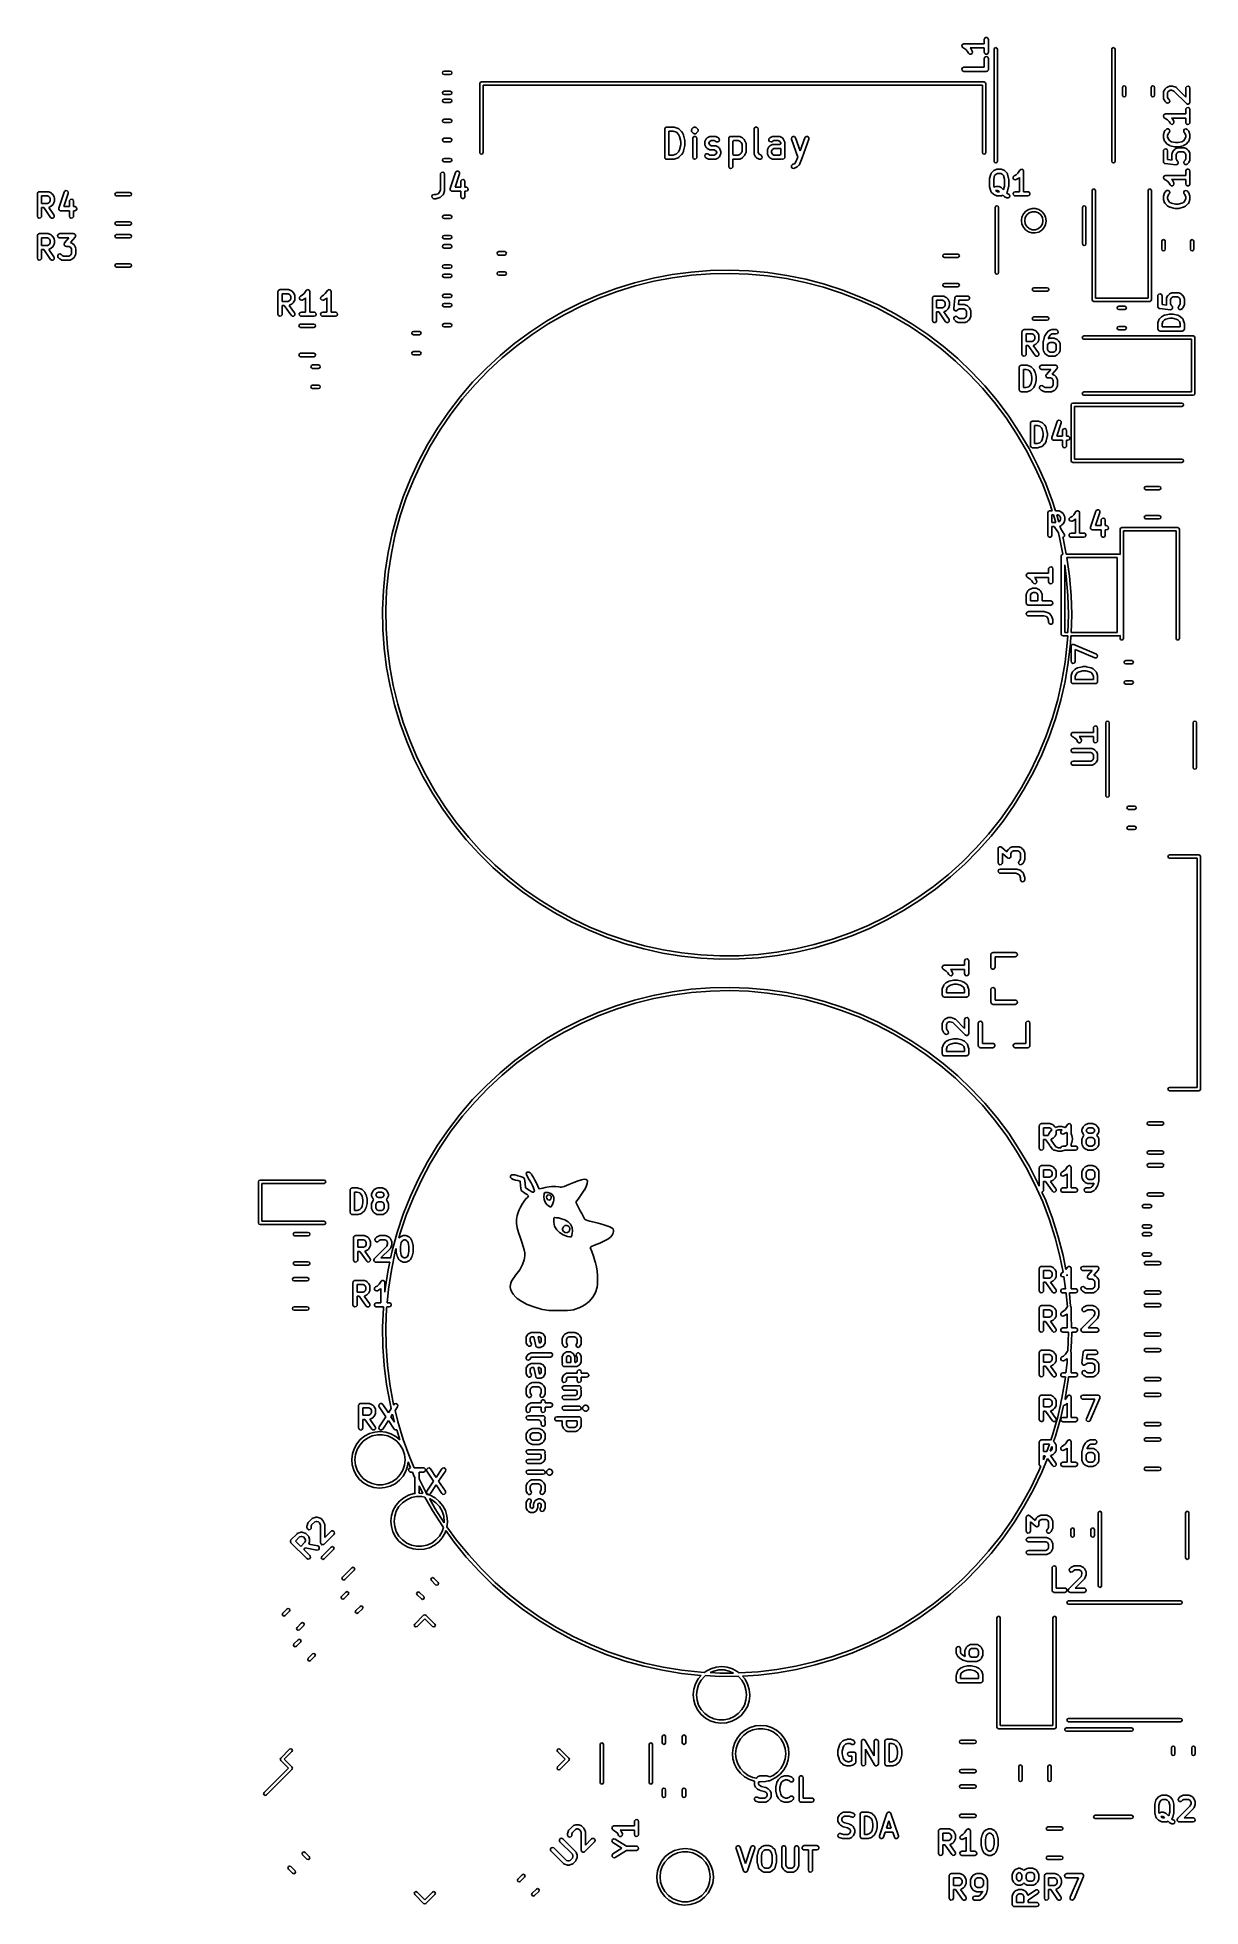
# Model space of a CAD drawing. Extents: x 158.4 to 199.9, y -104.2 to -37.4.
import ezdxf

# ---------------------------------------------------------------- set-up
doc = ezdxf.new("R2010")
doc.units = 0
doc.layers.add('BLACK', color=7, linetype='CONTINUOUS')

msp = doc.modelspace()

# ---------------------------------------------------------------- linework, layer by layer
at = {"layer": 'BLACK', "linetype": 'CONTINUOUS'}
for p, q in [((192.191, -37.422), (192.224, -37.3827)), ((192.224, -37.3827), (192.275, -37.3738)), ((192.275, -37.3738), (192.319, -37.3994)), ((192.319, -37.3994), (192.337, -37.4476)), ((191.387, -37.6714), (191.389, -37.6674)), ((191.393, -37.6923), (191.387, -37.6714)), ((191.388, -37.6632), (191.399, -37.6443)), ((191.389, -37.6674), (191.388, -37.6632)), ((191.397, -37.7137), (191.393, -37.6923)), ((191.4, -37.7165), (191.397, -37.7137)), ((191.399, -37.6443), (191.408, -37.6244)), ((191.401, -37.7206), (191.4, -37.7165)), ((191.42, -37.7386), (191.401, -37.7206)), ((191.408, -37.6244), (191.412, -37.6225)), ((191.412, -37.6225), (191.414, -37.6187)), ((191.414, -37.6187), (191.434, -37.6113)), ((191.528, -37.8107), (191.42, -37.7386)), ((191.434, -37.6113), (191.454, -37.6016)), ((191.454, -37.6016), (191.458, -37.6027)), ((191.458, -37.6027), (191.462, -37.6012)), ((191.462, -37.6012), (192.187, -37.6012)), ((191.591, -37.873), (191.528, -37.8107)), ((191.623, -37.9383), (191.591, -37.873)), ((191.661, -37.9736), (191.623, -37.9383)), ((191.712, -37.9766), (191.661, -37.9736)), ((192.187, -37.7512), (191.681, -37.7512)), ((191.681, -37.7512), (191.705, -37.7755)), ((191.705, -37.7755), (191.718, -37.7939)), ((191.753, -37.9461), (191.712, -37.9766)), ((191.718, -37.7939), (191.719, -37.795)), ((191.719, -37.795), (191.758, -37.8712)), ((191.765, -37.8962), (191.753, -37.9461)), ((191.758, -37.8712), (191.765, -37.8962)), ((192.187, -37.4476), (192.191, -37.422)), ((192.187, -37.6012), (192.187, -37.4476)), ((192.187, -37.9048), (192.187, -37.7512)), ((192.204, -37.953), (192.187, -37.9048)), ((192.191, -38.1077), (192.224, -38.0684)), ((192.249, -37.9786), (192.204, -37.953)), ((192.224, -38.0684), (192.275, -38.0595)), ((192.299, -37.9697), (192.249, -37.9786)), ((192.275, -38.0595), (192.319, -38.0851)), ((192.332, -37.9304), (192.299, -37.9697)), ((192.337, -37.9048), (192.332, -37.9304)), ((192.337, -37.4476), (192.337, -37.9048)), ((192.54, -37.8), (192.558, -37.7576)), ((192.54, -41.8), (192.54, -37.8)), ((192.558, -37.7576), (192.6, -37.74)), ((192.6, -37.74), (192.642, -37.7576)), ((192.642, -37.7576), (192.66, -37.8)), ((192.66, -37.8), (192.66, -41.8)), ((196.74, -37.8), (196.758, -37.7576)), ((196.74, -41.8), (196.74, -37.8)), ((196.758, -37.7576), (196.8, -37.74)), ((196.8, -37.74), (196.842, -37.7576)), ((196.842, -37.7576), (196.86, -37.8)), ((196.86, -37.8), (196.86, -41.8)), ((172.832, -38.64), (172.85, -38.5976)), ((172.85, -38.6824), (172.832, -38.64)), ((172.85, -38.5976), (172.892, -38.58)), ((172.892, -38.7), (172.85, -38.6824)), ((172.892, -38.58), (173.108, -38.58)), ((173.108, -38.7), (172.892, -38.7)), ((173.108, -38.58), (173.15, -38.5976)), ((173.15, -38.6824), (173.108, -38.7)), ((173.15, -38.5976), (173.168, -38.64)), ((173.168, -38.64), (173.15, -38.6824)), ((191.388, -38.5013), (191.414, -38.4568)), ((191.397, -38.5518), (191.388, -38.5013)), ((191.436, -38.5848), (191.397, -38.5518)), ((191.414, -38.4568), (191.462, -38.4393)), ((191.462, -38.5893), (191.436, -38.5848)), ((191.462, -38.4393), (192.187, -38.4393)), ((192.262, -38.5893), (191.462, -38.5893)), ((192.187, -38.1333), (192.191, -38.1077)), ((192.187, -38.4393), (192.187, -38.1333)), ((192.28, -38.5826), (192.262, -38.5893)), ((192.299, -38.5792), (192.28, -38.5826)), ((192.304, -38.5741), (192.299, -38.5792)), ((192.31, -38.5717), (192.304, -38.5741)), ((192.32, -38.5549), (192.31, -38.5717)), ((192.319, -38.0851), (192.337, -38.1333)), ((192.332, -38.5399), (192.32, -38.5549)), ((192.334, -38.5302), (192.332, -38.5399)), ((192.336, -38.5273), (192.334, -38.5302)), ((192.337, -38.5143), (192.335, -38.524)), ((192.335, -38.524), (192.336, -38.5273)), ((192.337, -38.1333), (192.337, -38.5143)), ((172.832, -39.36), (172.85, -39.3176)), ((172.85, -39.4024), (172.832, -39.36)), ((172.85, -39.3176), (172.892, -39.3)), ((172.892, -39.42), (172.85, -39.4024)), ((172.892, -39.3), (173.108, -39.3)), ((173.108, -39.3), (173.15, -39.3176)), ((173.15, -39.4024), (173.108, -39.42)), ((173.15, -39.3176), (173.168, -39.36)), ((173.168, -39.36), (173.15, -39.4024)), ((174.161, -39.0251), (174.179, -38.9827)), ((174.161, -41.4881), (174.161, -39.0251)), ((174.179, -38.9827), (174.221, -38.9651)), ((174.221, -38.9651), (192.179, -38.9651)), ((192.119, -39.0851), (174.281, -39.0851)), ((174.281, -39.0851), (174.281, -41.4881)), ((192.119, -41.4881), (192.119, -39.0851)), ((192.179, -38.9651), (192.221, -38.9827)), ((192.221, -38.9827), (192.239, -39.0251)), ((192.239, -39.0251), (192.239, -41.4881)), ((197.13, -39.1594), (197.148, -39.117)), ((197.13, -39.4406), (197.13, -39.1594)), ((197.148, -39.117), (197.19, -39.0994)), ((197.19, -39.0994), (197.232, -39.117)), ((197.232, -39.117), (197.25, -39.1594)), ((197.25, -39.1594), (197.25, -39.4406)), ((198.15, -39.1594), (198.168, -39.117)), ((198.15, -39.4406), (198.15, -39.1594)), ((198.168, -39.117), (198.21, -39.0994)), ((198.21, -39.0994), (198.252, -39.117)), ((198.252, -39.117), (198.27, -39.1594)), ((198.27, -39.1594), (198.27, -39.4406)), ((198.587, -39.3429), (198.591, -39.3172)), ((198.587, -39.5333), (198.587, -39.3429)), ((198.591, -39.3172), (198.594, -39.3138)), ((198.594, -39.3138), (198.595, -39.3093)), ((198.595, -39.3093), (198.633, -39.2331)), ((198.633, -39.2331), (198.646, -39.2151)), ((198.646, -39.2151), (198.647, -39.2136)), ((198.647, -39.2136), (198.685, -39.1755)), ((198.685, -39.1755), (198.703, -39.1627)), ((198.703, -39.1627), (198.705, -39.1615)), ((198.705, -39.1615), (198.781, -39.1234)), ((198.762, -39.3111), (198.737, -39.3606)), ((198.737, -39.3606), (198.737, -39.5156)), ((198.783, -39.2902), (198.762, -39.3111)), ((198.781, -39.1234), (198.806, -39.116)), ((198.832, -39.2655), (198.783, -39.2902)), ((198.806, -39.116), (198.81, -39.117)), ((198.81, -39.117), (198.814, -39.1155)), ((198.814, -39.1155), (198.89, -39.1155)), ((198.878, -39.2655), (198.832, -39.2655)), ((198.964, -39.2941), (198.878, -39.2655)), ((198.89, -39.1155), (198.913, -39.1194)), ((198.913, -39.1194), (198.914, -39.1193)), ((198.914, -39.1193), (199.028, -39.1574)), ((199.409, -39.7387), (198.964, -39.2941)), ((199.028, -39.1574), (199.051, -39.1698)), ((199.051, -39.1698), (199.054, -39.1736)), ((199.054, -39.1736), (199.058, -39.1755)), ((199.058, -39.1755), (199.387, -39.5046)), ((199.387, -39.1905), (199.391, -39.1648)), ((199.387, -39.5046), (199.387, -39.1905)), ((199.391, -39.1648), (199.424, -39.1255)), ((199.424, -39.1255), (199.475, -39.1166)), ((199.475, -39.1166), (199.519, -39.1423)), ((199.519, -39.1423), (199.537, -39.1905)), ((199.537, -39.1905), (199.537, -39.6857)), ((172.832, -39.64), (172.85, -39.5976)), ((172.85, -39.6824), (172.832, -39.64)), ((172.85, -39.5976), (172.892, -39.58)), ((172.892, -39.7), (172.85, -39.6824)), ((173.108, -39.42), (172.892, -39.42)), ((172.892, -39.58), (173.108, -39.58)), ((173.108, -39.7), (172.892, -39.7)), ((173.108, -39.58), (173.15, -39.5976)), ((173.15, -39.6824), (173.108, -39.7)), ((173.15, -39.5976), (173.168, -39.64)), ((173.168, -39.64), (173.15, -39.6824)), ((197.148, -39.483), (197.13, -39.4406)), ((197.19, -39.5006), (197.148, -39.483)), ((197.232, -39.483), (197.19, -39.5006)), ((197.25, -39.4406), (197.232, -39.483)), ((198.168, -39.483), (198.15, -39.4406)), ((198.21, -39.5006), (198.168, -39.483)), ((198.252, -39.483), (198.21, -39.5006)), ((198.27, -39.4406), (198.252, -39.483)), ((198.588, -39.5375), (198.587, -39.5333)), ((198.587, -39.5419), (198.588, -39.5375)), ((198.595, -39.5669), (198.587, -39.5419)), ((198.633, -39.6431), (198.595, -39.5669)), ((198.634, -39.6442), (198.633, -39.6431)), ((198.647, -39.6626), (198.634, -39.6442)), ((198.685, -39.7007), (198.647, -39.6626)), ((198.732, -39.7223), (198.685, -39.7007)), ((198.781, -39.7091), (198.732, -39.7223)), ((198.737, -39.5156), (198.762, -39.5651)), ((198.762, -39.5651), (198.791, -39.5946)), ((198.811, -39.667), (198.781, -39.7091)), ((198.791, -39.5946), (198.806, -39.6159)), ((198.806, -39.6159), (198.811, -39.667)), ((199.387, -39.9524), (199.391, -39.9267)), ((199.387, -40.106), (199.387, -39.9524)), ((199.391, -39.9267), (199.424, -39.8874)), ((199.429, -39.7483), (199.409, -39.7387)), ((199.424, -39.8874), (199.475, -39.8785)), ((199.449, -39.7596), (199.429, -39.7483)), ((199.452, -39.759), (199.449, -39.7596)), ((199.455, -39.7604), (199.452, -39.759)), ((199.477, -39.7546), (199.455, -39.7604)), ((199.475, -39.8785), (199.519, -39.9042)), ((199.499, -39.7507), (199.477, -39.7546)), ((199.502, -39.748), (199.499, -39.7507)), ((199.505, -39.7472), (199.502, -39.748)), ((199.518, -39.7287), (199.505, -39.7472)), ((199.532, -39.7114), (199.518, -39.7287)), ((199.519, -39.9042), (199.537, -39.9524)), ((199.533, -39.7068), (199.532, -39.7114)), ((199.534, -39.7051), (199.533, -39.7068)), ((199.537, -39.6857), (199.534, -39.7018)), ((199.534, -39.7018), (199.534, -39.7051)), ((199.537, -39.9524), (199.537, -40.4095)), ((172.832, -40.36), (172.85, -40.3176)), ((172.85, -40.4024), (172.832, -40.36)), ((172.85, -40.3176), (172.892, -40.3)), ((172.892, -40.42), (172.85, -40.4024)), ((172.892, -40.3), (173.108, -40.3)), ((173.108, -40.42), (172.892, -40.42)), ((173.108, -40.3), (173.15, -40.3176)), ((173.15, -40.4024), (173.108, -40.42)), ((173.15, -40.3176), (173.168, -40.36)), ((173.168, -40.36), (173.15, -40.4024)), ((180.771, -40.6524), (180.773, -40.6426)), ((180.771, -41.6524), (180.771, -40.6524)), ((180.772, -40.6394), (180.774, -40.6365)), ((180.773, -40.6426), (180.772, -40.6394)), ((180.774, -40.6365), (180.776, -40.6267)), ((180.776, -40.6267), (180.788, -40.6118)), ((180.788, -40.6118), (180.798, -40.5949)), ((180.798, -40.5949), (180.804, -40.5926)), ((180.804, -40.5926), (180.809, -40.5874)), ((180.809, -40.5874), (180.828, -40.584)), ((180.828, -40.584), (180.846, -40.5774)), ((180.846, -40.5774), (181.084, -40.5774)), ((180.921, -40.7274), (180.921, -41.5774)), ((181.072, -40.7274), (180.921, -40.7274)), ((181.187, -40.7656), (181.072, -40.7274)), ((181.084, -40.5774), (181.106, -40.5813)), ((181.106, -40.5813), (181.108, -40.5812)), ((181.108, -40.5812), (181.251, -40.6288)), ((181.251, -40.6288), (181.274, -40.6413)), ((181.274, -40.6413), (181.276, -40.6451)), ((181.276, -40.6451), (181.28, -40.647)), ((181.28, -40.647), (181.375, -40.7422)), ((181.375, -40.7422), (181.388, -40.7606)), ((181.724, -40.6935), (181.727, -40.6873)), ((181.729, -40.7123), (181.724, -40.6935)), ((181.726, -40.6806), (181.737, -40.6646)), ((181.727, -40.6873), (181.726, -40.6806)), ((181.73, -40.7317), (181.729, -40.7123)), ((181.736, -40.7398), (181.73, -40.7317)), ((181.737, -40.743), (181.736, -40.7398)), ((181.737, -40.6646), (181.745, -40.647)), ((181.745, -40.647), (181.793, -40.5993)), ((181.793, -40.5993), (181.801, -40.5937)), ((181.801, -40.5937), (181.803, -40.5909)), ((181.803, -40.5909), (181.806, -40.5901)), ((181.806, -40.59), (181.809, -40.5874)), ((181.806, -40.5901), (181.806, -40.59)), ((181.809, -40.5874), (181.811, -40.5871)), ((181.811, -40.5871), (181.814, -40.5844)), ((181.814, -40.5844), (181.834, -40.5827)), ((181.834, -40.5827), (181.853, -40.5777)), ((181.853, -40.5777), (181.856, -40.5791)), ((181.856, -40.5791), (181.859, -40.5785)), ((181.859, -40.5785), (181.862, -40.5802)), ((181.862, -40.5802), (181.865, -40.5799)), ((181.865, -40.5799), (181.881, -40.5911)), ((181.881, -40.5911), (181.899, -40.5993)), ((181.899, -40.5993), (181.947, -40.647)), ((181.947, -40.647), (181.952, -40.6551)), ((181.955, -40.7354), (181.947, -40.753)), ((181.952, -40.6551), (181.955, -40.657)), ((181.955, -40.657), (181.956, -40.6602)), ((181.966, -40.7194), (181.955, -40.7354)), ((181.956, -40.6602), (181.962, -40.6683)), ((181.962, -40.6683), (181.963, -40.6877)), ((181.963, -40.6877), (181.968, -40.7065)), ((181.968, -40.7065), (181.966, -40.7127)), ((181.966, -40.7127), (181.966, -40.7194)), ((183.962, -40.6524), (183.966, -40.6267)), ((183.962, -41.5095), (183.962, -40.6524)), ((183.966, -40.6267), (183.999, -40.5874)), ((183.999, -40.5874), (184.05, -40.5785)), ((184.05, -40.5785), (184.094, -40.6042)), ((184.094, -40.6042), (184.112, -40.6524)), ((184.112, -40.6524), (184.112, -41.4918)), ((198.587, -40.1761), (198.589, -40.1722)), ((198.593, -40.197), (198.587, -40.1761)), ((198.588, -40.1679), (198.599, -40.1491)), ((198.589, -40.1722), (198.588, -40.1679)), ((198.591, -40.8429), (198.629, -40.7287)), ((198.597, -40.2185), (198.593, -40.197)), ((198.6, -40.2212), (198.597, -40.2185)), ((198.599, -40.1491), (198.608, -40.1291)), ((198.601, -40.2254), (198.6, -40.2212)), ((198.62, -40.2434), (198.601, -40.2254)), ((198.608, -40.1291), (198.612, -40.1272)), ((198.612, -40.1272), (198.614, -40.1235)), ((198.614, -40.1235), (198.634, -40.1161)), ((198.728, -40.3154), (198.62, -40.2434)), ((198.629, -40.7287), (198.641, -40.7058)), ((198.634, -40.1161), (198.654, -40.1064)), ((198.641, -40.7058), (198.645, -40.7034)), ((198.645, -40.7034), (198.647, -40.6993)), ((198.647, -40.6993), (198.685, -40.6613)), ((198.654, -40.1064), (198.658, -40.1074)), ((198.658, -40.1074), (198.662, -40.106)), ((198.662, -40.106), (199.387, -40.106)), ((198.685, -40.6613), (198.706, -40.6463)), ((198.706, -40.6463), (198.758, -40.6418)), ((198.791, -40.3778), (198.728, -40.3154)), ((198.758, -40.6418), (198.8, -40.6713)), ((198.823, -40.4431), (198.791, -40.3778)), ((198.813, -40.7208), (198.791, -40.7673)), ((198.8, -40.6713), (198.813, -40.7208)), ((198.861, -40.4783), (198.823, -40.4431)), ((198.912, -40.4814), (198.861, -40.4783)), ((199.387, -40.256), (198.881, -40.256)), ((198.881, -40.256), (198.905, -40.2803)), ((198.905, -40.2803), (198.918, -40.2987)), ((198.953, -40.4508), (198.912, -40.4814)), ((198.918, -40.2987), (198.919, -40.2998)), ((198.919, -40.2998), (198.958, -40.376)), ((198.965, -40.4009), (198.953, -40.4508)), ((198.958, -40.376), (198.965, -40.4009)), ((199.313, -40.6949), (199.343, -40.6528)), ((199.318, -40.746), (199.313, -40.6949)), ((199.343, -40.6528), (199.392, -40.6396)), ((199.387, -40.4095), (199.387, -40.256)), ((199.404, -40.4577), (199.387, -40.4095)), ((199.392, -40.6396), (199.439, -40.6613)), ((199.449, -40.4834), (199.404, -40.4577)), ((199.439, -40.6613), (199.477, -40.6993)), ((199.499, -40.4745), (199.449, -40.4834)), ((199.477, -40.6993), (199.492, -40.7207)), ((199.492, -40.7207), (199.492, -40.7252)), ((199.492, -40.7252), (199.495, -40.7287)), ((199.495, -40.7287), (199.533, -40.8429)), ((199.532, -40.4352), (199.499, -40.4745)), ((199.537, -40.4095), (199.532, -40.4352)), ((172.832, -41.04), (172.85, -40.9976)), ((172.85, -41.0824), (172.832, -41.04)), ((172.85, -40.9976), (172.892, -40.98)), ((172.892, -41.1), (172.85, -41.0824)), ((172.892, -40.98), (173.108, -40.98)), ((173.108, -41.1), (172.892, -41.1)), ((173.108, -40.98), (173.15, -40.9976)), ((173.15, -41.0824), (173.108, -41.1)), ((173.15, -40.9976), (173.168, -41.04)), ((173.168, -41.04), (173.15, -41.0824)), ((181.261, -40.8397), (181.187, -40.7656)), ((181.299, -40.9167), (181.261, -40.8397)), ((181.261, -41.4651), (181.299, -41.3881)), ((181.342, -41.0902), (181.299, -40.9167)), ((181.299, -41.3881), (181.342, -41.2146)), ((181.342, -41.2146), (181.342, -41.0902)), ((181.388, -40.7606), (181.389, -40.7617)), ((181.389, -40.7617), (181.437, -40.8569)), ((181.437, -40.8569), (181.441, -40.8693)), ((181.441, -40.8693), (181.443, -40.8723)), ((181.443, -40.8723), (181.49, -41.0628)), ((181.49, -41.242), (181.443, -41.4325)), ((181.49, -41.0628), (181.491, -41.0777)), ((181.492, -41.2238), (181.49, -41.2386)), ((181.49, -41.2386), (181.49, -41.242)), ((181.491, -41.0777), (181.492, -41.081)), ((181.492, -41.081), (181.492, -41.2238)), ((181.74, -40.7449), (181.737, -40.743)), ((181.745, -40.753), (181.74, -40.7449)), ((181.793, -40.8007), (181.745, -40.753)), ((181.771, -40.9857), (181.776, -40.9601)), ((181.771, -41.6524), (181.771, -40.9857)), ((181.776, -40.9601), (181.809, -40.9208)), ((181.811, -40.8089), (181.793, -40.8007)), ((181.809, -40.9208), (181.859, -40.9119)), ((181.827, -40.8201), (181.811, -40.8089)), ((181.83, -40.8198), (181.827, -40.8201)), ((181.833, -40.8215), (181.83, -40.8198)), ((181.836, -40.8209), (181.833, -40.8215)), ((181.84, -40.8223), (181.836, -40.8209)), ((181.858, -40.8173), (181.84, -40.8223)), ((181.878, -40.8156), (181.858, -40.8173)), ((181.859, -40.9119), (181.904, -40.9375)), ((181.882, -40.8129), (181.878, -40.8156)), ((181.884, -40.8126), (181.882, -40.8129)), ((181.886, -40.81), (181.884, -40.8126)), ((181.889, -40.8091), (181.886, -40.8099)), ((181.886, -40.8099), (181.886, -40.81)), ((181.891, -40.8063), (181.889, -40.8091)), ((181.899, -40.8007), (181.891, -40.8063)), ((181.947, -40.753), (181.899, -40.8007)), ((181.904, -40.9375), (181.921, -40.9857)), ((181.921, -40.9857), (181.921, -41.6524)), ((182.2, -41.1286), (182.204, -41.1029)), ((182.2, -41.1762), (182.2, -41.1286)), ((182.201, -41.1804), (182.2, -41.1762)), ((182.2, -41.1848), (182.201, -41.1804)), ((182.208, -41.2097), (182.2, -41.1848)), ((182.204, -41.1029), (182.207, -41.0995)), ((182.207, -41.0995), (182.208, -41.095)), ((182.208, -41.095), (182.255, -40.9998)), ((182.255, -41.305), (182.208, -41.2097)), ((182.255, -40.9998), (182.271, -40.9789)), ((182.263, -41.3127), (182.255, -41.305)), ((182.268, -41.323), (182.263, -41.3127)), ((182.289, -41.3385), (182.268, -41.323)), ((182.271, -40.9789), (182.281, -40.9744)), ((182.281, -40.9744), (182.289, -40.9663)), ((182.289, -40.9663), (182.384, -40.9186)), ((182.384, -41.3861), (182.289, -41.3385)), ((182.378, -41.0892), (182.35, -41.1463)), ((182.35, -41.1463), (182.35, -41.1585)), ((182.35, -41.1585), (182.378, -41.2155)), ((182.435, -41.0607), (182.378, -41.0892)), ((182.378, -41.2155), (182.435, -41.244)), ((182.384, -40.9186), (182.409, -40.9112)), ((182.388, -41.3866), (182.384, -41.3861)), ((182.392, -41.3895), (182.388, -41.3866)), ((182.417, -41.394), (182.392, -41.3895)), ((182.409, -40.9112), (182.413, -40.9122)), ((182.413, -40.9122), (182.417, -40.9107)), ((182.417, -40.9107), (182.56, -40.9107)), ((182.543, -41.394), (182.417, -41.394)), ((182.543, -41.0607), (182.435, -41.0607)), ((182.435, -41.244), (182.56, -41.244)), ((182.622, -41.1004), (182.543, -41.0607)), ((182.6, -41.4226), (182.543, -41.394)), ((182.56, -40.9107), (182.586, -40.9152)), ((182.56, -41.244), (182.586, -41.2486)), ((182.586, -40.9152), (182.589, -40.9181)), ((182.586, -41.2486), (182.589, -41.2515)), ((182.589, -40.9181), (182.594, -40.9186)), ((182.589, -41.2515), (182.594, -41.252)), ((182.594, -40.9186), (182.689, -40.9663)), ((182.594, -41.252), (182.689, -41.2996)), ((182.673, -41.1063), (182.622, -41.1004)), ((182.716, -41.078), (182.673, -41.1063)), ((182.689, -40.9663), (182.71, -40.9818)), ((182.689, -41.2996), (182.71, -41.3151)), ((182.71, -40.9818), (182.73, -41.0288)), ((182.71, -41.3151), (182.715, -41.3254)), ((182.715, -41.3254), (182.723, -41.3331)), ((182.73, -41.0288), (182.716, -41.078)), ((182.723, -41.3331), (182.77, -41.4284)), ((183.057, -40.9857), (183.061, -40.9601)), ((183.057, -41.9857), (183.057, -40.9857)), ((183.061, -40.9601), (183.094, -40.9208)), ((183.094, -40.9208), (183.145, -40.9119)), ((183.145, -40.9119), (183.174, -40.9285)), ((183.174, -40.9285), (183.193, -40.9186)), ((183.193, -40.9186), (183.218, -40.9112)), ((183.245, -41.0607), (183.207, -41.0797)), ((183.207, -41.0797), (183.207, -41.5584)), ((183.218, -40.9112), (183.223, -40.9122)), ((183.223, -40.9122), (183.227, -40.9107)), ((183.227, -40.9107), (183.417, -40.9107)), ((183.4, -41.0607), (183.245, -41.0607)), ((183.468, -41.095), (183.4, -41.0607)), ((183.417, -40.9107), (183.443, -40.9152)), ((183.443, -40.9152), (183.447, -40.9181)), ((183.447, -40.9181), (183.451, -40.9186)), ((183.451, -40.9186), (183.546, -40.9663)), ((183.499, -41.1254), (183.468, -41.095)), ((183.533, -41.1939), (183.499, -41.1254)), ((183.533, -41.4442), (183.533, -41.1939)), ((183.546, -40.9663), (183.564, -40.9796)), ((183.564, -40.9796), (183.566, -40.9803)), ((183.566, -40.9803), (183.613, -41.0279)), ((183.613, -41.0279), (183.626, -41.0463)), ((183.626, -41.0463), (183.627, -41.0474)), ((183.627, -41.0474), (183.675, -41.1426)), ((183.675, -41.1426), (183.682, -41.1676)), ((183.682, -41.1676), (183.681, -41.172)), ((183.681, -41.172), (183.683, -41.1762)), ((183.683, -41.1762), (183.683, -41.4619)), ((184.438, -41.4143), (184.442, -41.3886)), ((184.442, -41.3886), (184.445, -41.3852)), ((184.445, -41.3852), (184.446, -41.3807)), ((184.446, -41.3807), (184.493, -41.2855)), ((184.488, -41.0547), (184.492, -41.0035)), ((184.519, -41.0959), (184.488, -41.0547)), ((184.492, -41.0035), (184.527, -40.9663)), ((184.493, -41.2855), (184.509, -41.2646)), ((184.509, -41.2646), (184.519, -41.2601)), ((184.569, -41.1078), (184.519, -41.0959)), ((184.519, -41.2601), (184.527, -41.252)), ((184.527, -40.9663), (184.622, -40.9186)), ((184.527, -41.252), (184.622, -41.2043)), ((184.594, -41.1004), (184.569, -41.1078)), ((184.616, -41.3749), (184.588, -41.432)), ((184.673, -41.0607), (184.594, -41.1004)), ((184.673, -41.3464), (184.616, -41.3749)), ((184.622, -40.9186), (184.647, -40.9112)), ((184.622, -41.2043), (184.647, -41.1969)), ((184.647, -40.9112), (184.651, -40.9122)), ((184.647, -41.1969), (184.651, -41.198)), ((184.651, -40.9122), (184.656, -40.9107)), ((184.651, -41.198), (184.656, -41.1964)), ((184.656, -40.9107), (184.846, -40.9107)), ((184.656, -41.1964), (184.876, -41.1964)), ((184.828, -41.0607), (184.673, -41.0607)), ((184.894, -41.3464), (184.673, -41.3464)), ((184.885, -41.0892), (184.828, -41.0607)), ((184.846, -40.9107), (184.872, -40.9152)), ((184.872, -40.9152), (184.875, -40.9181)), ((184.875, -40.9181), (184.88, -40.9186)), ((184.876, -41.1964), (184.914, -41.1775)), ((184.88, -40.9186), (184.975, -40.9663)), ((184.914, -41.1463), (184.885, -41.0892)), ((184.898, -41.3449), (184.894, -41.3464)), ((184.902, -41.3459), (184.898, -41.3449)), ((184.914, -41.3425), (184.902, -41.3459)), ((184.914, -41.1775), (184.914, -41.1463)), ((184.914, -41.5584), (184.914, -41.3425)), ((184.975, -40.9663), (184.996, -40.9818)), ((184.996, -40.9818), (185, -40.9921)), ((185, -40.9921), (185.008, -40.9998)), ((185.008, -40.9998), (185.056, -41.095)), ((185.056, -41.095), (185.063, -41.12)), ((185.063, -41.12), (185.062, -41.1244)), ((185.062, -41.1244), (185.064, -41.1286)), ((185.064, -41.1286), (185.064, -41.6524)), ((185.295, -40.9853), (185.313, -40.9372)), ((185.299, -41.0109), (185.295, -40.9853)), ((185.528, -41.6509), (185.299, -41.0109)), ((185.313, -40.9372), (185.357, -40.9118)), ((185.357, -40.9118), (185.408, -40.921)), ((185.408, -40.921), (185.441, -40.9605)), ((185.441, -40.9605), (185.608, -41.4294)), ((185.608, -41.4294), (185.775, -40.9605)), ((185.917, -41.0109), (185.679, -41.6776)), ((185.775, -40.9605), (185.788, -40.9379)), ((185.788, -40.9379), (185.833, -40.9119)), ((185.833, -40.9119), (185.883, -40.9205)), ((185.883, -40.9205), (185.916, -40.9596)), ((185.916, -40.9596), (185.917, -41.0109)), ((198.587, -40.8667), (198.591, -40.8446)), ((198.587, -40.9429), (198.587, -40.8667)), ((198.587, -40.9444), (198.587, -40.9429)), ((198.591, -40.9666), (198.587, -40.9444)), ((198.587, -41.4286), (198.591, -41.4029)), ((198.591, -40.8446), (198.591, -40.8429)), ((198.629, -41.0809), (198.591, -40.9666)), ((198.591, -41.4029), (198.624, -41.3636)), ((198.624, -41.3636), (198.675, -41.3547)), ((198.632, -41.0844), (198.629, -41.0809)), ((198.632, -41.0888), (198.632, -41.0844)), ((198.647, -41.1102), (198.632, -41.0888)), ((198.723, -41.1864), (198.647, -41.1102)), ((198.675, -41.3547), (198.719, -41.3804)), ((198.719, -41.3804), (198.737, -41.4286)), ((198.725, -41.1871), (198.723, -41.1864)), ((198.743, -41.2004), (198.725, -41.1871)), ((198.766, -40.7929), (198.737, -40.8788)), ((198.737, -40.8788), (198.737, -40.9307)), ((198.737, -40.9307), (198.766, -41.0166)), ((198.819, -41.2385), (198.743, -41.2004)), ((198.791, -40.7673), (198.766, -40.7929)), ((198.766, -41.0166), (198.821, -41.0717)), ((198.822, -41.2389), (198.819, -41.2385)), ((198.821, -41.0717), (198.879, -41.1007)), ((198.834, -41.2442), (198.822, -41.2389)), ((198.987, -41.2823), (198.834, -41.2442)), ((198.879, -41.1007), (199.014, -41.1345)), ((198.952, -41.4136), (198.99, -41.3755)), ((198.99, -41.2819), (198.987, -41.2823)), ((199.005, -41.2845), (198.99, -41.2819)), ((198.99, -41.3755), (199.008, -41.3627)), ((199.119, -41.2845), (199.005, -41.2845)), ((199.008, -41.3627), (199.009, -41.3615)), ((199.009, -41.3615), (199.086, -41.3234)), ((199.014, -41.1345), (199.11, -41.1345)), ((199.086, -41.3234), (199.11, -41.316)), ((199.11, -41.1345), (199.245, -41.1007)), ((199.11, -41.316), (199.115, -41.317)), ((199.115, -41.317), (199.119, -41.3155)), ((199.122, -41.2833), (199.119, -41.2845)), ((199.119, -41.3155), (199.31, -41.3155)), ((199.137, -41.2823), (199.122, -41.2833)), ((199.29, -41.2442), (199.137, -41.2823)), ((199.245, -41.1007), (199.303, -41.0717)), ((199.293, -41.2422), (199.29, -41.2442)), ((199.305, -41.2385), (199.293, -41.2422)), ((199.303, -41.0717), (199.358, -41.0166)), ((199.381, -41.2004), (199.305, -41.2385)), ((199.31, -41.3155), (199.335, -41.32)), ((199.333, -40.7673), (199.318, -40.746)), ((199.358, -40.7929), (199.333, -40.7673)), ((199.335, -41.32), (199.339, -41.3229)), ((199.339, -41.3229), (199.343, -41.3234)), ((199.343, -41.3234), (199.419, -41.3615)), ((199.387, -40.8788), (199.358, -40.7929)), ((199.358, -41.0166), (199.387, -40.9307)), ((199.382, -41.1992), (199.381, -41.2004)), ((199.401, -41.1864), (199.382, -41.1992)), ((199.387, -40.9307), (199.387, -40.8788)), ((199.477, -41.1102), (199.401, -41.1864)), ((199.419, -41.3615), (199.437, -41.3748)), ((199.437, -41.3748), (199.439, -41.3755)), ((199.439, -41.3755), (199.477, -41.4136)), ((199.479, -41.1061), (199.477, -41.1102)), ((199.483, -41.1038), (199.479, -41.1061)), ((199.495, -41.0809), (199.483, -41.1038)), ((199.533, -40.9666), (199.495, -41.0809)), ((199.533, -40.8429), (199.536, -40.8651)), ((199.537, -40.9429), (199.533, -40.9649)), ((199.533, -40.9649), (199.533, -40.9666)), ((199.536, -40.8651), (199.537, -40.8667)), ((199.537, -40.8667), (199.537, -40.9429)), ((172.832, -41.76), (172.85, -41.7176)), ((172.85, -41.8024), (172.832, -41.76)), ((172.85, -41.7176), (172.892, -41.7)), ((172.892, -41.82), (172.85, -41.8024)), ((172.892, -41.7), (173.108, -41.7)), ((173.108, -41.82), (172.892, -41.82)), ((173.108, -41.7), (173.15, -41.7176)), ((173.15, -41.8024), (173.108, -41.82)), ((173.15, -41.7176), (173.168, -41.76)), ((173.168, -41.76), (173.15, -41.8024)), ((174.179, -41.5305), (174.161, -41.4881)), ((174.221, -41.5481), (174.179, -41.5305)), ((174.264, -41.5305), (174.221, -41.5481)), ((174.281, -41.4881), (174.264, -41.5305)), ((180.778, -41.6707), (180.771, -41.6524)), ((180.781, -41.6899), (180.778, -41.6707)), ((180.786, -41.6942), (180.781, -41.6899)), ((180.789, -41.7006), (180.786, -41.6942)), ((180.805, -41.7103), (180.789, -41.7006)), ((180.82, -41.7229), (180.805, -41.7103)), ((180.83, -41.7246), (180.82, -41.7229)), ((180.833, -41.7262), (180.83, -41.7246)), ((180.836, -41.7257), (180.833, -41.7262)), ((180.846, -41.7274), (180.836, -41.7257)), ((181.084, -41.7274), (180.846, -41.7274)), ((180.921, -41.5774), (181.072, -41.5774)), ((181.072, -41.5774), (181.187, -41.5392)), ((181.086, -41.7268), (181.084, -41.7274)), ((181.108, -41.7235), (181.086, -41.7268)), ((181.251, -41.6759), (181.108, -41.7235)), ((181.187, -41.5392), (181.261, -41.4651)), ((181.254, -41.6731), (181.251, -41.6759)), ((181.259, -41.6727), (181.254, -41.6731)), ((181.28, -41.6578), (181.259, -41.6727)), ((181.375, -41.5626), (181.28, -41.6578)), ((181.376, -41.5611), (181.375, -41.5626)), ((181.389, -41.5431), (181.376, -41.5611)), ((181.437, -41.4478), (181.389, -41.5431)), ((181.443, -41.4325), (181.437, -41.4443)), ((181.437, -41.4443), (181.437, -41.4478)), ((181.789, -41.7006), (181.771, -41.6524)), ((181.833, -41.7262), (181.789, -41.7006)), ((181.884, -41.7173), (181.833, -41.7262)), ((181.917, -41.678), (181.884, -41.7173)), ((181.921, -41.6524), (181.917, -41.678)), ((182.2, -41.6093), (182.214, -41.5601)), ((182.22, -41.6563), (182.2, -41.6093)), ((182.214, -41.5601), (182.257, -41.5318)), ((182.241, -41.6718), (182.22, -41.6563)), ((182.336, -41.7195), (182.241, -41.6718)), ((182.257, -41.5318), (182.308, -41.5377)), ((182.308, -41.5377), (182.388, -41.5774)), ((182.341, -41.72), (182.336, -41.7195)), ((182.344, -41.7229), (182.341, -41.72)), ((182.37, -41.7274), (182.344, -41.7229)), ((182.56, -41.7274), (182.37, -41.7274)), ((182.388, -41.5774), (182.543, -41.5774)), ((182.543, -41.5774), (182.6, -41.5489)), ((182.565, -41.7258), (182.56, -41.7274)), ((182.569, -41.7269), (182.565, -41.7258)), ((182.594, -41.7195), (182.569, -41.7269)), ((182.689, -41.6718), (182.594, -41.7195)), ((182.628, -41.4796), (182.6, -41.4226)), ((182.6, -41.5489), (182.628, -41.4918)), ((182.628, -41.4918), (182.628, -41.4796)), ((182.697, -41.6637), (182.689, -41.6718)), ((182.707, -41.6592), (182.697, -41.6637)), ((182.723, -41.6383), (182.707, -41.6592)), ((182.77, -41.5431), (182.723, -41.6383)), ((182.77, -41.4284), (182.778, -41.4533)), ((182.771, -41.5386), (182.77, -41.5431)), ((182.774, -41.5352), (182.771, -41.5386)), ((182.778, -41.5095), (182.774, -41.5352)), ((182.778, -41.4533), (182.777, -41.4577)), ((182.777, -41.4577), (182.778, -41.4619)), ((182.778, -41.4619), (182.778, -41.5095)), ((183.074, -42.0339), (183.057, -41.9857)), ((183.119, -42.0596), (183.074, -42.0339)), ((183.169, -42.0507), (183.119, -42.0596)), ((183.202, -42.0114), (183.169, -42.0507)), ((183.207, -41.9857), (183.202, -42.0114)), ((183.207, -41.5584), (183.245, -41.5774)), ((183.227, -41.7274), (183.207, -41.7238)), ((183.207, -41.7238), (183.207, -41.9857)), ((183.417, -41.7274), (183.227, -41.7274)), ((183.245, -41.5774), (183.4, -41.5774)), ((183.4, -41.5774), (183.468, -41.5431)), ((183.422, -41.7258), (183.417, -41.7274)), ((183.426, -41.7269), (183.422, -41.7258)), ((183.451, -41.7195), (183.426, -41.7269)), ((183.546, -41.6718), (183.451, -41.7195)), ((183.468, -41.5431), (183.499, -41.5127)), ((183.499, -41.5127), (183.533, -41.4442)), ((183.547, -41.6707), (183.546, -41.6718)), ((183.566, -41.6578), (183.547, -41.6707)), ((183.613, -41.6102), (183.566, -41.6578)), ((183.614, -41.6087), (183.613, -41.6102)), ((183.627, -41.5907), (183.614, -41.6087)), ((183.675, -41.4954), (183.627, -41.5907)), ((183.676, -41.491), (183.675, -41.4954)), ((183.678, -41.4876), (183.676, -41.491)), ((183.683, -41.4619), (183.678, -41.4876)), ((183.963, -41.5137), (183.962, -41.5095)), ((183.962, -41.5181), (183.963, -41.5137)), ((183.969, -41.5431), (183.962, -41.5181)), ((184.017, -41.6383), (183.969, -41.5431)), ((184.025, -41.646), (184.017, -41.6383)), ((184.03, -41.6563), (184.025, -41.646)), ((184.051, -41.6718), (184.03, -41.6563)), ((184.146, -41.7195), (184.051, -41.6718)), ((184.112, -41.4918), (184.14, -41.5489)), ((184.14, -41.5489), (184.213, -41.5853)), ((184.197, -41.7253), (184.146, -41.7195)), ((184.24, -41.6971), (184.197, -41.7253)), ((184.213, -41.5853), (184.234, -41.6008)), ((184.234, -41.6008), (184.254, -41.6479)), ((184.254, -41.6479), (184.24, -41.6971)), ((184.438, -41.5095), (184.438, -41.4143)), ((184.439, -41.5137), (184.438, -41.5095)), ((184.438, -41.5181), (184.439, -41.5137)), ((184.446, -41.5431), (184.438, -41.5181)), ((184.493, -41.6383), (184.446, -41.5431)), ((184.501, -41.646), (184.493, -41.6383)), ((184.506, -41.6563), (184.501, -41.646)), ((184.527, -41.6718), (184.506, -41.6563)), ((184.622, -41.7195), (184.527, -41.6718)), ((184.588, -41.432), (184.588, -41.4918)), ((184.588, -41.4918), (184.616, -41.5489)), ((184.616, -41.5489), (184.673, -41.5774)), ((184.627, -41.72), (184.622, -41.7195)), ((184.63, -41.7229), (184.627, -41.72)), ((184.656, -41.7274), (184.63, -41.7229)), ((184.894, -41.7274), (184.656, -41.7274)), ((184.673, -41.5774), (184.876, -41.5774)), ((184.876, -41.5774), (184.914, -41.5584)), ((184.898, -41.7258), (184.894, -41.7274)), ((184.902, -41.7269), (184.898, -41.7258)), ((184.927, -41.7195), (184.902, -41.7269)), ((184.947, -41.7096), (184.927, -41.7195)), ((184.976, -41.7262), (184.947, -41.7096)), ((185.026, -41.7173), (184.976, -41.7262)), ((185.059, -41.678), (185.026, -41.7173)), ((185.064, -41.6524), (185.059, -41.678)), ((185.298, -42.0071), (185.301, -41.9559)), ((185.329, -42.0483), (185.298, -42.0071)), ((185.301, -41.9559), (185.336, -41.9186)), ((185.378, -42.0602), (185.329, -42.0483)), ((185.336, -41.9186), (185.421, -41.8765)), ((185.403, -42.0528), (185.378, -42.0602)), ((185.499, -42.0052), (185.403, -42.0528)), ((185.421, -41.8765), (185.449, -41.8483)), ((185.449, -41.8483), (185.528, -41.6509)), ((185.5, -42.004), (185.499, -42.0052)), ((185.518, -41.9911), (185.5, -42.004)), ((185.566, -41.9435), (185.518, -41.9911)), ((185.567, -41.9415), (185.566, -41.9435)), ((185.569, -41.9405), (185.567, -41.9415)), ((185.582, -41.9183), (185.569, -41.9405)), ((185.678, -41.6802), (185.582, -41.9183)), ((185.679, -41.6776), (185.678, -41.6793)), ((185.678, -41.6793), (185.678, -41.6802)), ((192.136, -41.5305), (192.119, -41.4881)), ((192.179, -41.5481), (192.136, -41.5305)), ((192.221, -41.5305), (192.179, -41.5481)), ((192.239, -41.4881), (192.221, -41.5305)), ((192.558, -41.8424), (192.54, -41.8)), ((192.6, -41.86), (192.558, -41.8424)), ((192.642, -41.8424), (192.6, -41.86)), ((192.66, -41.8), (192.642, -41.8424)), ((196.758, -41.8424), (196.74, -41.8)), ((196.8, -41.86), (196.758, -41.8424)), ((196.842, -41.8424), (196.8, -41.86)), ((196.86, -41.8), (196.842, -41.8424)), ((198.587, -41.8095), (198.587, -41.4286)), ((198.592, -41.8245), (198.587, -41.8095)), ((198.594, -41.8404), (198.592, -41.8245)), ((198.601, -41.8479), (198.594, -41.8404)), ((198.604, -41.8577), (198.601, -41.8479)), ((198.618, -41.8657), (198.604, -41.8577)), ((198.629, -41.8771), (198.618, -41.8657)), ((198.646, -41.8818), (198.629, -41.8771)), ((198.649, -41.8834), (198.646, -41.8818)), ((198.651, -41.8831), (198.649, -41.8834)), ((198.654, -41.8842), (198.651, -41.8831)), ((199.035, -41.9222), (198.654, -41.8842)), ((198.737, -41.4286), (198.737, -41.7416)), ((198.737, -41.7416), (198.897, -41.7576)), ((198.892, -41.5429), (198.896, -41.5172)), ((198.892, -41.7333), (198.892, -41.5429)), ((198.893, -41.7375), (198.892, -41.7333)), ((198.892, -41.7419), (198.893, -41.7375)), ((198.897, -41.7576), (198.892, -41.7419)), ((198.896, -41.5172), (198.899, -41.5138)), ((198.899, -41.5138), (198.9, -41.5093)), ((198.9, -41.5093), (198.938, -41.4331)), ((198.938, -41.4331), (198.951, -41.4151)), ((198.951, -41.4151), (198.952, -41.4136)), ((199.036, -41.9221), (199.035, -41.9222)), ((199.061, -41.9158), (199.036, -41.9223)), ((199.036, -41.9223), (199.036, -41.9221)), ((199.066, -41.5111), (199.042, -41.5606)), ((199.042, -41.5606), (199.042, -41.7156)), ((199.042, -41.7156), (199.066, -41.7651)), ((199.085, -41.9096), (199.061, -41.9158)), ((199.087, -41.4902), (199.066, -41.5111)), ((199.066, -41.7651), (199.096, -41.7946)), ((199.086, -41.9091), (199.085, -41.9092)), ((199.085, -41.9092), (199.085, -41.9096)), ((199.1, -41.8884), (199.086, -41.9091)), ((199.137, -41.4655), (199.087, -41.4902)), ((199.096, -41.7946), (199.111, -41.8159)), ((199.115, -41.8679), (199.1, -41.8884)), ((199.111, -41.8159), (199.111, -41.8164)), ((199.111, -41.8164), (199.111, -41.8168)), ((199.111, -41.8168), (199.113, -41.8419)), ((199.113, -41.8419), (199.115, -41.867)), ((199.115, -41.867), (199.115, -41.8674)), ((199.115, -41.8674), (199.115, -41.8679)), ((199.292, -41.4655), (199.137, -41.4655)), ((199.341, -41.4902), (199.292, -41.4655)), ((199.311, -41.8411), (199.333, -41.7946)), ((199.324, -41.8906), (199.311, -41.8411)), ((199.366, -41.9201), (199.324, -41.8906)), ((199.333, -41.7946), (199.362, -41.7651)), ((199.362, -41.5111), (199.341, -41.4902)), ((199.387, -41.5606), (199.362, -41.5111)), ((199.362, -41.7651), (199.387, -41.7156)), ((199.417, -41.9156), (199.366, -41.9201)), ((199.387, -41.7156), (199.387, -41.5606)), ((199.439, -41.9007), (199.417, -41.9156)), ((199.477, -41.8626), (199.439, -41.9007)), ((199.477, -41.4136), (199.49, -41.432)), ((199.478, -41.8611), (199.477, -41.8626)), ((199.491, -41.8431), (199.478, -41.8611)), ((199.49, -41.432), (199.491, -41.4331)), ((199.491, -41.4331), (199.529, -41.5093)), ((199.529, -41.7669), (199.491, -41.8431)), ((199.529, -41.5093), (199.536, -41.5343)), ((199.532, -41.759), (199.529, -41.7624)), ((199.529, -41.7624), (199.529, -41.7669)), ((199.537, -41.7333), (199.532, -41.759)), ((199.536, -41.5343), (199.535, -41.5386)), ((199.535, -41.5386), (199.537, -41.5429)), ((199.537, -41.5429), (199.537, -41.7333)), ((172.758, -42.2619), (172.763, -42.2363)), ((172.758, -42.8212), (172.758, -42.2619)), ((172.763, -42.2363), (172.796, -42.197)), ((172.796, -42.197), (172.846, -42.188)), ((172.846, -42.188), (172.891, -42.2137)), ((172.891, -42.2137), (172.908, -42.2619)), ((172.908, -42.2619), (172.908, -42.8333)), ((173.105, -42.7715), (173.296, -42.2001)), ((173.438, -42.2475), (173.28, -42.7202)), ((173.28, -42.7202), (173.482, -42.7202)), ((173.296, -42.2001), (173.308, -42.1772)), ((173.308, -42.1772), (173.352, -42.1503)), ((173.352, -42.1503), (173.402, -42.1579)), ((173.402, -42.1579), (173.436, -42.1962)), ((173.436, -42.1962), (173.438, -42.2475)), ((173.482, -42.5286), (173.487, -42.5029)), ((173.482, -42.7202), (173.482, -42.5286)), ((173.487, -42.5029), (173.52, -42.4636)), ((173.52, -42.4636), (173.57, -42.4547)), ((173.57, -42.4547), (173.615, -42.4804)), ((173.615, -42.4804), (173.632, -42.5286)), ((173.632, -42.5286), (173.632, -42.7202)), ((173.632, -42.7202), (173.671, -42.7202)), ((173.671, -42.7202), (173.697, -42.7248)), ((173.697, -42.7248), (173.736, -42.7577)), ((192.377, -42.4286), (192.38, -42.4138)), ((192.377, -42.6952), (192.377, -42.4286)), ((192.379, -42.6985), (192.377, -42.6952)), ((192.38, -42.7134), (192.379, -42.6985)), ((192.38, -42.4104), (192.418, -42.258)), ((192.38, -42.4138), (192.38, -42.4104)), ((192.418, -42.8658), (192.38, -42.7134)), ((192.418, -42.258), (192.428, -42.2342)), ((192.428, -42.2342), (192.434, -42.2299)), ((192.434, -42.2299), (192.437, -42.2232)), ((192.437, -42.2232), (192.514, -42.147)), ((192.514, -42.147), (192.532, -42.1341)), ((192.558, -42.3145), (192.527, -42.4378)), ((192.527, -42.4378), (192.527, -42.686)), ((192.527, -42.686), (192.541, -42.7408)), ((192.532, -42.1341), (192.533, -42.1329)), ((192.533, -42.1329), (192.609, -42.0948)), ((192.541, -42.7408), (192.557, -42.714)), ((192.557, -42.714), (192.605, -42.6964)), ((192.611, -42.2616), (192.558, -42.3145)), ((192.605, -42.6964), (192.681, -42.6964)), ((192.609, -42.0948), (192.634, -42.0874)), ((192.661, -42.2369), (192.611, -42.2616)), ((192.634, -42.0874), (192.639, -42.0884)), ((192.639, -42.0884), (192.643, -42.0869)), ((192.643, -42.0869), (192.795, -42.0869)), ((192.778, -42.2369), (192.661, -42.2369)), ((192.681, -42.6964), (192.707, -42.701)), ((192.707, -42.701), (192.71, -42.7038)), ((192.71, -42.7038), (192.714, -42.7043)), ((192.714, -42.7043), (192.791, -42.7424)), ((192.827, -42.2616), (192.778, -42.2369)), ((192.791, -42.7424), (192.809, -42.7558)), ((192.795, -42.0869), (192.821, -42.0914)), ((192.821, -42.0914), (192.824, -42.0943)), ((192.824, -42.0943), (192.829, -42.0948)), ((192.88, -42.3145), (192.827, -42.2616)), ((192.829, -42.0948), (192.905, -42.1329)), ((192.911, -42.4378), (192.88, -42.3145)), ((192.88, -42.8093), (192.911, -42.686)), ((192.905, -42.1329), (192.923, -42.1463)), ((192.911, -42.686), (192.911, -42.4378)), ((192.923, -42.1463), (192.924, -42.147)), ((192.924, -42.147), (193.001, -42.2232)), ((193.001, -42.2232), (193.016, -42.2445)), ((193.016, -42.2445), (193.016, -42.2519)), ((193.016, -42.2519), (193.02, -42.258)), ((193.02, -42.258), (193.058, -42.4104)), ((193.058, -42.7134), (193.02, -42.8658)), ((193.058, -42.4104), (193.06, -42.4253)), ((193.061, -42.6952), (193.058, -42.71)), ((193.058, -42.71), (193.058, -42.7134)), ((193.06, -42.4253), (193.061, -42.4286)), ((193.061, -42.4286), (193.061, -42.6952)), ((193.219, -42.4119), (193.222, -42.3606)), ((193.249, -42.4531), (193.219, -42.4119)), ((193.222, -42.3606), (193.257, -42.3234)), ((193.299, -42.465), (193.249, -42.4531)), ((193.257, -42.3234), (193.322, -42.2907)), ((193.324, -42.4576), (193.299, -42.465)), ((193.322, -42.2907), (193.385, -42.2284)), ((193.4, -42.4195), (193.324, -42.4576)), ((193.385, -42.2284), (193.457, -42.1203)), ((193.401, -42.4183), (193.4, -42.4195)), ((193.42, -42.4054), (193.401, -42.4183)), ((193.444, -42.3811), (193.42, -42.4054)), ((193.444, -42.8869), (193.444, -42.3811)), ((193.457, -42.1203), (193.475, -42.1015)), ((193.475, -42.1015), (193.479, -42.1003)), ((193.479, -42.1003), (193.482, -42.097)), ((193.482, -42.097), (193.503, -42.0932)), ((193.503, -42.0932), (193.524, -42.0871)), ((193.524, -42.0871), (193.528, -42.0888)), ((193.528, -42.0888), (193.532, -42.088)), ((193.532, -42.088), (193.551, -42.0989)), ((193.551, -42.0989), (193.571, -42.1077)), ((193.571, -42.1077), (193.573, -42.1115)), ((193.573, -42.1115), (193.576, -42.1137)), ((193.576, -42.1137), (193.584, -42.1341)), ((193.584, -42.1341), (193.594, -42.1537)), ((193.594, -42.1537), (193.593, -42.1578)), ((193.593, -42.1578), (193.594, -42.1619)), ((193.594, -42.1619), (193.594, -42.8869)), ((198.587, -42.3761), (198.589, -42.3722)), ((198.593, -42.397), (198.587, -42.3761)), ((198.588, -42.3679), (198.599, -42.3491)), ((198.589, -42.3722), (198.588, -42.3679)), ((198.597, -42.4185), (198.593, -42.397)), ((198.6, -42.4212), (198.597, -42.4185)), ((198.599, -42.3491), (198.608, -42.3291)), ((198.601, -42.4254), (198.6, -42.4212)), ((198.62, -42.4434), (198.601, -42.4254)), ((198.608, -42.3291), (198.612, -42.3272)), ((198.612, -42.3272), (198.614, -42.3235)), ((198.614, -42.3235), (198.634, -42.3161)), ((198.728, -42.5154), (198.62, -42.4434)), ((198.634, -42.3161), (198.654, -42.3064)), ((198.654, -42.3064), (198.658, -42.3074)), ((198.658, -42.3074), (198.662, -42.306)), ((198.662, -42.306), (199.387, -42.306)), ((198.791, -42.5778), (198.728, -42.5154)), ((198.823, -42.6431), (198.791, -42.5778)), ((198.861, -42.6783), (198.823, -42.6431)), ((198.912, -42.6814), (198.861, -42.6783)), ((199.387, -42.456), (198.881, -42.456)), ((198.881, -42.456), (198.905, -42.4803)), ((198.905, -42.4803), (198.918, -42.4987)), ((198.953, -42.6508), (198.912, -42.6814)), ((198.918, -42.4987), (198.919, -42.4998)), ((198.919, -42.4998), (198.958, -42.576)), ((198.965, -42.6009), (198.953, -42.6508)), ((198.958, -42.576), (198.965, -42.6009)), ((199.387, -42.1524), (199.391, -42.1267)), ((199.387, -42.306), (199.387, -42.1524)), ((199.387, -42.6095), (199.387, -42.456)), ((199.404, -42.6577), (199.387, -42.6095)), ((199.391, -42.1267), (199.424, -42.0874)), ((199.449, -42.6834), (199.404, -42.6577)), ((199.424, -42.0874), (199.475, -42.0785)), ((199.499, -42.6745), (199.449, -42.6834)), ((199.475, -42.0785), (199.519, -42.1042)), ((199.532, -42.6352), (199.499, -42.6745)), ((199.519, -42.1042), (199.537, -42.1524)), ((199.537, -42.6095), (199.532, -42.6352)), ((199.537, -42.1524), (199.537, -42.6095)), ((158.36, -42.9619), (158.361, -42.9522)), ((158.36, -43.7619), (158.36, -42.9619)), ((158.361, -42.9489), (158.362, -42.946)), ((158.361, -42.9522), (158.361, -42.9489)), ((158.362, -42.946), (158.364, -42.9363)), ((158.364, -42.9363), (158.377, -42.9213)), ((158.377, -42.9213), (158.386, -42.9045)), ((158.386, -42.9045), (158.393, -42.9021)), ((158.393, -42.9021), (158.397, -42.897)), ((158.397, -42.897), (158.416, -42.8936)), ((158.416, -42.8936), (158.435, -42.8869)), ((158.435, -42.8869), (158.739, -42.8869)), ((158.51, -43.0369), (158.51, -43.306)), ((158.722, -43.0369), (158.51, -43.0369)), ((158.51, -43.306), (158.722, -43.306)), ((158.771, -43.0616), (158.722, -43.0369)), ((158.722, -43.306), (158.771, -43.2812)), ((158.739, -42.8869), (158.765, -42.8914)), ((158.765, -42.8914), (158.768, -42.8943)), ((158.768, -42.8943), (158.773, -42.8948)), ((158.792, -43.0825), (158.771, -43.0616)), ((158.771, -43.2812), (158.792, -43.2603)), ((158.773, -42.8948), (158.849, -42.9329)), ((158.849, -43.4099), (158.773, -43.448)), ((158.817, -43.132), (158.792, -43.0825)), ((158.792, -43.2603), (158.817, -43.2109)), ((158.817, -43.2109), (158.817, -43.132)), ((158.849, -42.9329), (158.867, -42.9463)), ((158.85, -43.4088), (158.849, -43.4099)), ((158.869, -43.3959), (158.85, -43.4088)), ((158.867, -42.9463), (158.869, -42.947)), ((158.869, -42.947), (158.907, -42.9851)), ((158.907, -43.3578), (158.869, -43.3959)), ((158.907, -42.9851), (158.919, -43.0034)), ((158.921, -43.3383), (158.907, -43.3563)), ((158.907, -43.3563), (158.907, -43.3578)), ((158.919, -43.0034), (158.921, -43.0046)), ((158.921, -43.0046), (158.959, -43.0807)), ((158.959, -43.2621), (158.921, -43.3383)), ((158.959, -43.0807), (158.966, -43.1057)), ((158.962, -43.2542), (158.959, -43.2577)), ((158.959, -43.2577), (158.959, -43.2621)), ((158.967, -43.2286), (158.962, -43.2542)), ((158.966, -43.1057), (158.965, -43.1101)), ((158.965, -43.1101), (158.967, -43.1143)), ((158.967, -43.1143), (158.967, -43.2286)), ((159.125, -43.4715), (159.316, -42.9001)), ((159.458, -42.9475), (159.3, -43.4202)), ((159.316, -42.9001), (159.328, -42.8772)), ((159.328, -42.8772), (159.372, -42.8503)), ((159.372, -42.8503), (159.423, -42.8579)), ((159.423, -42.8579), (159.457, -42.8962)), ((159.457, -42.8962), (159.458, -42.9475)), ((159.502, -43.2286), (159.507, -43.2029)), ((159.502, -43.4202), (159.502, -43.2286)), ((159.507, -43.2029), (159.54, -43.1636)), ((159.54, -43.1636), (159.59, -43.1547)), ((159.59, -43.1547), (159.635, -43.1804)), ((159.635, -43.1804), (159.652, -43.2286)), ((159.652, -43.2286), (159.652, -43.4202)), ((161.128, -42.9775), (161.145, -42.9351)), ((161.145, -43.0199), (161.128, -42.9775)), ((161.145, -42.9351), (161.188, -42.9175)), ((161.188, -43.0375), (161.145, -43.0199)), ((161.188, -42.9175), (161.662, -42.9175)), ((161.662, -43.0375), (161.188, -43.0375)), ((161.662, -42.9175), (161.705, -42.9351)), ((161.705, -43.0199), (161.662, -43.0375)), ((161.705, -42.9351), (161.722, -42.9775)), ((161.722, -42.9775), (161.705, -43.0199)), ((172.455, -43.0489), (172.48, -43.0045)), ((172.464, -43.0994), (172.455, -43.0489)), ((172.503, -43.1324), (172.464, -43.0994)), ((172.48, -43.0045), (172.529, -42.9869)), ((172.529, -43.1369), (172.503, -43.1324)), ((172.529, -42.9869), (172.593, -42.9869)), ((172.605, -43.1369), (172.529, -43.1369)), ((172.593, -42.9869), (172.679, -42.9583)), ((172.606, -43.1363), (172.605, -43.1369)), ((172.628, -43.1331), (172.606, -43.1363)), ((172.743, -43.095), (172.628, -43.1331)), ((172.679, -42.9583), (172.73, -42.9071)), ((172.73, -42.9071), (172.758, -42.8212)), ((172.746, -43.0922), (172.743, -43.095)), ((172.751, -43.0918), (172.746, -43.0922)), ((172.772, -43.0768), (172.751, -43.0918)), ((172.848, -43.0007), (172.772, -43.0768)), ((172.85, -42.9966), (172.848, -43.0007)), ((172.854, -42.9942), (172.85, -42.9966)), ((172.866, -42.9713), (172.854, -42.9942)), ((172.904, -42.8571), (172.866, -42.9713)), ((172.908, -42.8333), (172.904, -42.8554)), ((172.904, -42.8554), (172.904, -42.8571)), ((173.102, -42.7822), (173.105, -42.7772)), ((173.106, -42.8024), (173.102, -42.7822)), ((173.105, -42.7772), (173.105, -42.7715)), ((173.106, -42.8228), (173.106, -42.8024)), ((173.11, -42.8271), (173.106, -42.8228)), ((173.111, -42.8327), (173.11, -42.8271)), ((173.127, -42.8459), (173.111, -42.8327)), ((173.14, -42.8612), (173.127, -42.8459)), ((173.146, -42.862), (173.14, -42.8612)), ((173.151, -42.8657), (173.146, -42.862)), ((173.176, -42.8702), (173.151, -42.8657)), ((173.482, -42.8702), (173.176, -42.8702)), ((173.482, -43.0619), (173.482, -42.8702)), ((173.5, -43.1101), (173.482, -43.0619)), ((173.544, -43.1358), (173.5, -43.1101)), ((173.595, -43.1269), (173.544, -43.1358)), ((173.628, -43.0876), (173.595, -43.1269)), ((173.632, -43.0619), (173.628, -43.0876)), ((173.671, -42.8702), (173.632, -42.8702)), ((173.632, -42.8702), (173.632, -43.0619)), ((173.72, -42.8527), (173.671, -42.8702)), ((173.745, -42.8083), (173.72, -42.8527)), ((173.736, -42.7577), (173.745, -42.8083)), ((192.422, -42.8719), (192.418, -42.8658)), ((192.423, -42.8793), (192.422, -42.8719)), ((192.437, -42.9007), (192.423, -42.8793)), ((192.514, -42.9768), (192.437, -42.9007)), ((192.515, -42.9775), (192.514, -42.9768)), ((192.533, -42.9909), (192.515, -42.9775)), ((192.609, -43.029), (192.533, -42.9909)), ((192.58, -43.45), (192.598, -43.4076)), ((192.605, -42.8464), (192.593, -42.8444)), ((192.593, -42.8444), (192.611, -42.8622)), ((192.598, -43.4076), (192.64, -43.39)), ((192.663, -42.8464), (192.605, -42.8464)), ((192.614, -43.0295), (192.609, -43.029)), ((192.611, -42.8622), (192.661, -42.8869)), ((192.617, -43.0324), (192.614, -43.0295)), ((192.643, -43.0369), (192.617, -43.0324)), ((192.64, -43.39), (192.682, -43.4076)), ((192.795, -43.0369), (192.643, -43.0369)), ((192.661, -42.8869), (192.728, -42.8869)), ((192.713, -42.8712), (192.663, -42.8464)), ((192.682, -43.4076), (192.7, -43.45)), ((192.728, -42.8869), (192.713, -42.8712)), ((192.799, -43.0354), (192.795, -43.0369)), ((192.804, -43.0364), (192.799, -43.0354)), ((192.829, -43.029), (192.804, -43.0364)), ((192.809, -42.7558), (192.81, -42.7565)), ((192.81, -42.7565), (192.871, -42.8177)), ((192.857, -43.0151), (192.829, -43.029)), ((192.895, -43.053), (192.857, -43.0151)), ((192.871, -42.8177), (192.88, -42.8093)), ((192.896, -43.0537), (192.895, -43.053)), ((192.914, -43.0671), (192.896, -43.0537)), ((192.99, -43.1052), (192.914, -43.0671)), ((193.001, -42.9007), (192.977, -42.9238)), ((192.977, -42.9238), (192.992, -42.9384)), ((193.041, -43.111), (192.99, -43.1052)), ((192.992, -42.9384), (193.057, -42.971)), ((193.004, -42.8939), (193.001, -42.9007)), ((193.01, -42.8896), (193.004, -42.8939)), ((193.02, -42.8658), (193.01, -42.8896)), ((193.084, -43.0828), (193.041, -43.111)), ((193.057, -42.971), (193.078, -42.9865)), ((193.078, -42.9865), (193.099, -43.0336)), ((193.099, -43.0336), (193.084, -43.0828)), ((193.217, -42.9489), (193.242, -42.9045)), ((193.226, -42.9994), (193.217, -42.9489)), ((193.265, -43.0324), (193.226, -42.9994)), ((193.242, -42.9045), (193.29, -42.8869)), ((193.29, -43.0369), (193.265, -43.0324)), ((193.29, -42.8869), (193.444, -42.8869)), ((193.748, -43.0369), (193.29, -43.0369)), ((193.594, -42.8869), (193.748, -42.8869)), ((193.748, -42.8869), (193.773, -42.8914)), ((193.796, -43.0194), (193.748, -43.0369)), ((193.773, -42.8914), (193.813, -42.9244)), ((193.821, -42.9749), (193.796, -43.0194)), ((193.813, -42.9244), (193.821, -42.9749)), ((195.7, -43.45), (195.718, -43.4076)), ((195.718, -43.4076), (195.76, -43.39)), ((195.76, -43.39), (195.802, -43.4076)), ((195.802, -43.4076), (195.82, -43.45)), ((196.04, -42.85), (196.058, -42.8076)), ((196.04, -46.75), (196.04, -42.85)), ((196.058, -42.8076), (196.1, -42.79)), ((196.1, -42.79), (196.142, -42.8076)), ((196.142, -42.8076), (196.16, -42.85)), ((196.16, -42.85), (196.16, -46.69)), ((198.04, -42.85), (198.058, -42.8076)), ((198.04, -46.69), (198.04, -42.85)), ((198.058, -42.8076), (198.1, -42.79)), ((198.1, -42.79), (198.142, -42.8076)), ((198.142, -42.8076), (198.16, -42.85)), ((198.16, -42.85), (198.16, -46.75)), ((198.587, -43.0667), (198.591, -43.0446)), ((198.587, -43.1429), (198.587, -43.0667)), ((198.587, -43.1444), (198.587, -43.1429)), ((198.591, -43.1666), (198.587, -43.1444)), ((198.591, -43.0429), (198.629, -42.9287)), ((198.591, -43.0446), (198.591, -43.0429)), ((198.629, -43.2809), (198.591, -43.1666)), ((198.629, -42.9287), (198.641, -42.9058)), ((198.632, -43.2844), (198.629, -43.2809)), ((198.632, -43.2888), (198.632, -43.2844)), ((198.647, -43.3102), (198.632, -43.2888)), ((198.641, -42.9058), (198.645, -42.9034)), ((198.645, -42.9034), (198.647, -42.8993)), ((198.647, -42.8993), (198.685, -42.8613)), ((198.723, -43.3864), (198.647, -43.3102)), ((198.685, -42.8613), (198.706, -42.8463)), ((198.706, -42.8463), (198.758, -42.8418)), ((198.725, -43.3871), (198.723, -43.3864)), ((198.743, -43.4004), (198.725, -43.3871)), ((198.766, -42.9929), (198.737, -43.0788)), ((198.737, -43.0788), (198.737, -43.1307)), ((198.737, -43.1307), (198.766, -43.2166)), ((198.819, -43.4385), (198.743, -43.4004)), ((198.758, -42.8418), (198.8, -42.8713)), ((198.791, -42.9673), (198.766, -42.9929)), ((198.766, -43.2166), (198.821, -43.2717)), ((198.813, -42.9208), (198.791, -42.9673)), ((198.8, -42.8713), (198.813, -42.9208)), ((198.821, -43.2717), (198.879, -43.3007)), ((198.879, -43.3007), (199.014, -43.3345)), ((199.014, -43.3345), (199.11, -43.3345)), ((199.11, -43.3345), (199.245, -43.3007)), ((199.245, -43.3007), (199.303, -43.2717)), ((199.303, -43.2717), (199.358, -43.2166)), ((199.381, -43.4004), (199.305, -43.4385)), ((199.313, -42.8949), (199.343, -42.8528)), ((199.318, -42.946), (199.313, -42.8949)), ((199.333, -42.9673), (199.318, -42.946)), ((199.358, -42.9929), (199.333, -42.9673)), ((199.343, -42.8528), (199.392, -42.8396)), ((199.387, -43.0788), (199.358, -42.9929)), ((199.358, -43.2166), (199.387, -43.1307)), ((199.382, -43.3992), (199.381, -43.4004)), ((199.401, -43.3864), (199.382, -43.3992)), ((199.387, -43.1307), (199.387, -43.0788)), ((199.392, -42.8396), (199.439, -42.8613)), ((199.477, -43.3102), (199.401, -43.3864)), ((199.439, -42.8613), (199.477, -42.8993)), ((199.477, -42.8993), (199.492, -42.9207)), ((199.479, -43.3061), (199.477, -43.3102)), ((199.483, -43.3038), (199.479, -43.3061)), ((199.495, -43.2809), (199.483, -43.3038)), ((199.492, -42.9207), (199.492, -42.9252)), ((199.492, -42.9252), (199.495, -42.9287)), ((199.495, -42.9287), (199.533, -43.0429)), ((199.533, -43.1666), (199.495, -43.2809)), ((199.533, -43.0429), (199.536, -43.0651)), ((199.537, -43.1429), (199.533, -43.1649)), ((199.533, -43.1649), (199.533, -43.1666)), ((199.536, -43.0651), (199.537, -43.0667)), ((199.537, -43.0667), (199.537, -43.1429)), ((158.377, -43.8101), (158.36, -43.7619)), ((158.421, -43.8358), (158.377, -43.8101)), ((158.472, -43.8269), (158.421, -43.8358)), ((158.505, -43.7876), (158.472, -43.8269)), ((158.51, -43.7619), (158.505, -43.7876)), ((158.586, -43.456), (158.51, -43.456)), ((158.51, -43.456), (158.51, -43.7619)), ((158.83, -43.8049), (158.586, -43.456)), ((158.773, -43.448), (158.765, -43.4503)), ((158.765, -43.4503), (158.953, -43.7189)), ((158.872, -43.8343), (158.83, -43.8049)), ((158.923, -43.8299), (158.872, -43.8343)), ((158.96, -43.7936), (158.923, -43.8299)), ((158.953, -43.7189), (158.964, -43.7425)), ((158.964, -43.7425), (158.96, -43.7936)), ((159.123, -43.4822), (159.125, -43.4772)), ((159.126, -43.5024), (159.123, -43.4822)), ((159.125, -43.4772), (159.125, -43.4715)), ((159.127, -43.5228), (159.126, -43.5024)), ((159.13, -43.5271), (159.127, -43.5228)), ((159.131, -43.5327), (159.13, -43.5271)), ((159.147, -43.5459), (159.131, -43.5327)), ((159.161, -43.5612), (159.147, -43.5459)), ((159.166, -43.562), (159.161, -43.5612)), ((159.171, -43.5657), (159.166, -43.562)), ((159.196, -43.5702), (159.171, -43.5657)), ((159.502, -43.5702), (159.196, -43.5702)), ((159.3, -43.4202), (159.502, -43.4202)), ((159.502, -43.7619), (159.502, -43.5702)), ((159.52, -43.8101), (159.502, -43.7619)), ((159.564, -43.8358), (159.52, -43.8101)), ((159.615, -43.8269), (159.564, -43.8358)), ((159.648, -43.7876), (159.615, -43.8269)), ((159.652, -43.7619), (159.648, -43.7876)), ((159.652, -43.4202), (159.692, -43.4202)), ((159.692, -43.5702), (159.652, -43.5702)), ((159.652, -43.5702), (159.652, -43.7619)), ((159.692, -43.4202), (159.717, -43.4248)), ((159.74, -43.5527), (159.692, -43.5702)), ((159.717, -43.4248), (159.757, -43.4577)), ((159.766, -43.5083), (159.74, -43.5527)), ((159.757, -43.4577), (159.766, -43.5083)), ((161.128, -44.0225), (161.145, -43.9801)), ((161.145, -44.0649), (161.128, -44.0225)), ((161.145, -43.9801), (161.188, -43.9625)), ((161.188, -44.0825), (161.145, -44.0649)), ((161.188, -43.9625), (161.662, -43.9625)), ((161.662, -43.9625), (161.705, -43.9801)), ((161.705, -44.0649), (161.662, -44.0825)), ((161.705, -43.9801), (161.722, -44.0225)), ((161.722, -44.0225), (161.705, -44.0649)), ((172.832, -43.79), (172.85, -43.7476)), ((172.85, -43.8324), (172.832, -43.79)), ((172.85, -43.7476), (172.892, -43.73)), ((172.892, -43.85), (172.85, -43.8324)), ((172.892, -43.73), (173.108, -43.73)), ((173.108, -43.85), (172.892, -43.85)), ((173.108, -43.73), (173.15, -43.7476)), ((173.15, -43.8324), (173.108, -43.85)), ((173.15, -43.7476), (173.168, -43.79)), ((173.168, -43.79), (173.15, -43.8324)), ((192.58, -45.775), (192.58, -43.45)), ((192.7, -43.45), (192.7, -45.775)), ((193.516, -43.9186), (193.535, -43.7951)), ((193.517, -43.924), (193.516, -43.9186)), ((193.532, -44.0426), (193.517, -43.924)), ((193.583, -44.157), (193.532, -44.0426)), ((193.535, -43.7951), (193.588, -43.6819)), ((193.588, -43.6819), (193.671, -43.5882)), ((193.651, -43.8125), (193.631, -43.924)), ((193.631, -43.924), (193.651, -44.0355)), ((193.707, -43.7145), (193.651, -43.8125)), ((193.651, -44.0355), (193.707, -44.1335)), ((193.671, -43.5882), (193.777, -43.5214)), ((193.794, -43.6417), (193.707, -43.7145)), ((193.777, -43.5214), (193.897, -43.4871)), ((193.9, -43.603), (193.794, -43.6417)), ((193.897, -43.4871), (194.022, -43.4878)), ((194.014, -43.603), (193.9, -43.603)), ((194.12, -43.6417), (194.014, -43.603)), ((194.022, -43.4878), (194.142, -43.5237)), ((194.207, -43.7145), (194.12, -43.6417)), ((194.142, -43.5237), (194.247, -43.5917)), ((194.263, -43.8125), (194.207, -43.7145)), ((194.207, -44.1335), (194.263, -44.0355)), ((194.247, -43.5917), (194.328, -43.6864)), ((194.283, -43.924), (194.263, -43.8125)), ((194.263, -44.0355), (194.283, -43.924)), ((194.377, -44.0581), (194.323, -44.1706)), ((194.328, -43.6864), (194.38, -43.8002)), ((194.398, -43.9348), (194.377, -44.0581)), ((194.38, -43.8002), (194.398, -43.924)), ((194.398, -43.924), (194.398, -43.9348)), ((195.7, -44.75), (195.7, -43.45)), ((195.82, -43.45), (195.82, -44.75)), ((198.822, -43.4389), (198.819, -43.4385)), ((198.834, -43.4442), (198.822, -43.4389)), ((198.987, -43.4823), (198.834, -43.4442)), ((198.99, -43.4819), (198.987, -43.4823)), ((199.005, -43.4845), (198.99, -43.4819)), ((199.119, -43.4845), (199.005, -43.4845)), ((199.122, -43.4833), (199.119, -43.4845)), ((199.137, -43.4823), (199.122, -43.4833)), ((199.29, -43.4442), (199.137, -43.4823)), ((199.293, -43.4422), (199.29, -43.4442)), ((199.305, -43.4385), (199.293, -43.4422)), ((158.36, -44.4619), (158.361, -44.4522)), ((158.36, -45.2619), (158.36, -44.4619)), ((158.361, -44.4489), (158.362, -44.446)), ((158.361, -44.4522), (158.361, -44.4489)), ((158.362, -44.446), (158.364, -44.4363)), ((158.364, -44.4363), (158.377, -44.4213)), ((158.377, -44.4213), (158.386, -44.4045)), ((158.386, -44.4045), (158.393, -44.4021)), ((158.393, -44.4021), (158.397, -44.397)), ((158.397, -44.397), (158.416, -44.3936)), ((158.416, -44.3936), (158.435, -44.3869)), ((158.435, -44.3869), (158.739, -44.3869)), ((158.51, -44.5369), (158.51, -44.806)), ((158.722, -44.5369), (158.51, -44.5369)), ((158.771, -44.5616), (158.722, -44.5369)), ((158.739, -44.3869), (158.765, -44.3914)), ((158.765, -44.3914), (158.768, -44.3943)), ((158.768, -44.3943), (158.773, -44.3948)), ((158.792, -44.5825), (158.771, -44.5616)), ((158.773, -44.3948), (158.849, -44.4329)), ((158.817, -44.632), (158.792, -44.5825)), ((158.792, -44.7603), (158.817, -44.7109)), ((158.817, -44.7109), (158.817, -44.632)), ((158.849, -44.4329), (158.867, -44.4463)), ((158.867, -44.4463), (158.869, -44.447)), ((158.869, -44.447), (158.907, -44.4851)), ((158.907, -44.4851), (158.919, -44.5034)), ((158.919, -44.5034), (158.921, -44.5046)), ((158.921, -44.5046), (158.959, -44.5807)), ((158.959, -44.5807), (158.966, -44.6057)), ((158.967, -44.7286), (158.962, -44.7542)), ((158.966, -44.6057), (158.965, -44.6101)), ((158.965, -44.6101), (158.967, -44.6143)), ((158.967, -44.6143), (158.967, -44.7286)), ((159.084, -44.4489), (159.11, -44.4045)), ((159.093, -44.4994), (159.084, -44.4489)), ((159.133, -44.5324), (159.093, -44.4994)), ((159.11, -44.4045), (159.158, -44.3869)), ((159.158, -44.5369), (159.133, -44.5324)), ((159.158, -44.3869), (159.654, -44.3869)), ((159.488, -44.5369), (159.158, -44.5369)), ((159.313, -44.7536), (159.323, -44.7361)), ((159.323, -44.7361), (159.33, -44.7173)), ((159.33, -44.7173), (159.488, -44.5369)), ((159.71, -44.5113), (159.542, -44.7032)), ((159.542, -44.7032), (159.611, -44.7377)), ((159.611, -44.7377), (159.629, -44.751)), ((159.654, -44.3869), (159.665, -44.3889)), ((159.665, -44.3889), (159.668, -44.3883)), ((159.668, -44.3883), (159.671, -44.3899)), ((159.671, -44.3899), (159.679, -44.3914)), ((159.679, -44.3914), (159.695, -44.4044)), ((159.695, -44.4044), (159.712, -44.4149)), ((159.717, -44.4924), (159.71, -44.5113)), ((159.712, -44.4149), (159.714, -44.4206)), ((159.714, -44.4206), (159.719, -44.4244)), ((159.727, -44.4749), (159.717, -44.4924)), ((159.719, -44.4244), (159.722, -44.4443)), ((159.722, -44.4443), (159.729, -44.4635)), ((159.729, -44.4635), (159.726, -44.469)), ((159.726, -44.469), (159.727, -44.4749)), ((161.128, -44.4775), (161.145, -44.4351)), ((161.145, -44.5199), (161.128, -44.4775)), ((161.145, -44.4351), (161.188, -44.4175)), ((161.188, -44.5375), (161.145, -44.5199)), ((161.662, -44.0825), (161.188, -44.0825)), ((161.188, -44.4175), (161.662, -44.4175)), ((161.662, -44.5375), (161.188, -44.5375)), ((161.662, -44.4175), (161.705, -44.4351)), ((161.705, -44.5199), (161.662, -44.5375)), ((161.705, -44.4351), (161.722, -44.4775)), ((161.722, -44.4775), (161.705, -44.5199)), ((172.832, -44.51), (172.85, -44.4676)), ((172.85, -44.5524), (172.832, -44.51)), ((172.85, -44.4676), (172.892, -44.45)), ((172.892, -44.57), (172.85, -44.5524)), ((172.892, -44.45), (173.108, -44.45)), ((173.108, -44.57), (172.892, -44.57)), ((173.108, -44.45), (173.15, -44.4676)), ((173.15, -44.5524), (173.108, -44.57)), ((173.15, -44.4676), (173.168, -44.51)), ((173.168, -44.51), (173.15, -44.5524)), ((193.663, -44.2528), (193.583, -44.157)), ((193.767, -44.322), (193.663, -44.2528)), ((193.707, -44.1335), (193.794, -44.2063)), ((193.886, -44.3593), (193.767, -44.322)), ((193.794, -44.2063), (193.9, -44.245)), ((194.011, -44.3616), (193.886, -44.3593)), ((193.9, -44.245), (194.014, -44.245)), ((194.132, -44.3287), (194.011, -44.3616)), ((194.014, -44.245), (194.12, -44.2063)), ((194.12, -44.2063), (194.207, -44.1335)), ((194.239, -44.2633), (194.132, -44.3287)), ((194.323, -44.1706), (194.239, -44.2633)), ((195.718, -44.7924), (195.7, -44.75)), ((195.82, -44.75), (195.802, -44.7924)), ((198.53, -44.6594), (198.548, -44.617)), ((198.53, -44.9406), (198.53, -44.6594)), ((198.548, -44.617), (198.59, -44.5994)), ((198.59, -44.5994), (198.632, -44.617)), ((198.632, -44.617), (198.65, -44.6594)), ((198.65, -44.6594), (198.65, -44.9406)), ((199.55, -44.6594), (199.568, -44.617)), ((199.55, -44.9406), (199.55, -44.6594)), ((199.568, -44.617), (199.61, -44.5994)), ((199.61, -44.5994), (199.652, -44.617)), ((199.652, -44.617), (199.67, -44.6594)), ((199.67, -44.6594), (199.67, -44.9406)), ((158.377, -45.3101), (158.36, -45.2619)), ((158.421, -45.3358), (158.377, -45.3101)), ((158.472, -45.3269), (158.421, -45.3358)), ((158.505, -45.2876), (158.472, -45.3269)), ((158.51, -45.2619), (158.505, -45.2876)), ((158.51, -44.806), (158.722, -44.806)), ((158.586, -44.956), (158.51, -44.956)), ((158.51, -44.956), (158.51, -45.2619)), ((158.83, -45.3049), (158.586, -44.956)), ((158.722, -44.806), (158.771, -44.7812)), ((158.773, -44.948), (158.765, -44.9503)), ((158.765, -44.9503), (158.953, -45.2189)), ((158.771, -44.7812), (158.792, -44.7603)), ((158.849, -44.9099), (158.773, -44.948)), ((158.872, -45.3343), (158.83, -45.3049)), ((158.85, -44.9088), (158.849, -44.9099)), ((158.869, -44.8959), (158.85, -44.9088)), ((158.907, -44.8578), (158.869, -44.8959)), ((158.923, -45.3299), (158.872, -45.3343)), ((158.921, -44.8383), (158.907, -44.8563)), ((158.907, -44.8563), (158.907, -44.8578)), ((158.959, -44.7621), (158.921, -44.8383)), ((158.96, -45.2936), (158.923, -45.3299)), ((158.953, -45.2189), (158.964, -45.2425)), ((158.962, -44.7542), (158.959, -44.7577)), ((158.959, -44.7577), (158.959, -44.7621)), ((158.964, -45.2425), (158.96, -45.2936)), ((159.086, -45.1663), (159.115, -45.1243)), ((159.09, -45.2174), (159.086, -45.1663)), ((159.105, -45.2387), (159.09, -45.2174)), ((159.143, -45.2768), (159.105, -45.2387)), ((159.115, -45.1243), (159.165, -45.111)), ((159.145, -45.2775), (159.143, -45.2768)), ((159.163, -45.2909), (159.145, -45.2775)), ((159.239, -45.329), (159.163, -45.2909)), ((159.165, -45.111), (159.211, -45.1327)), ((159.211, -45.1327), (159.241, -45.1622)), ((159.244, -45.3295), (159.239, -45.329)), ((159.241, -45.1622), (159.29, -45.1869)), ((159.247, -45.3324), (159.244, -45.3295)), ((159.273, -45.3369), (159.247, -45.3324)), ((159.501, -45.3369), (159.273, -45.3369)), ((159.29, -45.1869), (159.483, -45.1869)), ((159.312, -44.7651), (159.314, -44.7595)), ((159.318, -44.7843), (159.312, -44.7651)), ((159.314, -44.7595), (159.313, -44.7536)), ((159.322, -44.8042), (159.318, -44.7843)), ((159.327, -44.808), (159.322, -44.8042)), ((159.328, -44.8137), (159.327, -44.808)), ((159.346, -44.8241), (159.328, -44.8137)), ((159.361, -44.8371), (159.346, -44.8241)), ((159.37, -44.8386), (159.361, -44.8371)), ((159.372, -44.8402), (159.37, -44.8386)), ((159.376, -44.8397), (159.372, -44.8402)), ((159.387, -44.8417), (159.376, -44.8397)), ((159.483, -44.8417), (159.387, -44.8417)), ((159.533, -44.8664), (159.483, -44.8417)), ((159.483, -45.1869), (159.533, -45.1622)), ((159.505, -45.3354), (159.501, -45.3369)), ((159.51, -45.3364), (159.505, -45.3354)), ((159.535, -45.329), (159.51, -45.3364)), ((159.554, -44.8873), (159.533, -44.8664)), ((159.533, -45.1622), (159.554, -45.1413)), ((159.611, -45.2909), (159.535, -45.329)), ((159.579, -44.9368), (159.554, -44.8873)), ((159.554, -45.1413), (159.579, -45.0918)), ((159.579, -45.0918), (159.579, -44.9368)), ((159.612, -45.2897), (159.611, -45.2909)), ((159.63, -45.2768), (159.612, -45.2897)), ((159.629, -44.751), (159.63, -44.7517)), ((159.63, -44.7517), (159.669, -44.7898)), ((159.669, -45.2387), (159.63, -45.2768)), ((159.669, -44.7898), (159.681, -44.8082)), ((159.683, -45.2193), (159.669, -45.2373)), ((159.669, -45.2373), (159.669, -45.2387)), ((159.681, -44.8082), (159.683, -44.8093)), ((159.683, -44.8093), (159.721, -44.8855)), ((159.721, -45.1431), (159.683, -45.2193)), ((159.721, -44.8855), (159.728, -44.9105)), ((159.724, -45.1352), (159.721, -45.1386)), ((159.721, -45.1386), (159.721, -45.1431)), ((159.729, -45.1095), (159.724, -45.1352)), ((159.728, -44.9105), (159.727, -44.9148)), ((159.727, -44.9148), (159.729, -44.919)), ((159.729, -44.919), (159.729, -45.1095)), ((172.832, -44.84), (172.85, -44.7976)), ((172.85, -44.8824), (172.832, -44.84)), ((172.85, -44.7976), (172.892, -44.78)), ((172.892, -44.9), (172.85, -44.8824)), ((172.892, -44.78), (173.108, -44.78)), ((173.108, -44.9), (172.892, -44.9)), ((173.108, -44.78), (173.15, -44.7976)), ((173.15, -44.8824), (173.108, -44.9)), ((173.15, -44.7976), (173.168, -44.84)), ((173.168, -44.84), (173.15, -44.8824)), ((174.782, -45.09), (174.8, -45.0476)), ((174.8, -45.1324), (174.782, -45.09)), ((174.8, -45.0476), (174.842, -45.03)), ((174.842, -45.15), (174.8, -45.1324)), ((174.842, -45.03), (175.058, -45.03)), ((175.058, -45.15), (174.842, -45.15)), ((175.058, -45.03), (175.1, -45.0476)), ((175.1, -45.1324), (175.058, -45.15)), ((175.1, -45.0476), (175.118, -45.09)), ((175.118, -45.09), (175.1, -45.1324)), ((190.703, -45.1775), (190.72, -45.1351)), ((190.72, -45.2199), (190.703, -45.1775)), ((190.72, -45.1351), (190.763, -45.1175)), ((190.763, -45.2375), (190.72, -45.2199)), ((190.763, -45.1175), (191.237, -45.1175)), ((191.237, -45.2375), (190.763, -45.2375)), ((191.237, -45.1175), (191.28, -45.1351)), ((191.28, -45.2199), (191.237, -45.2375)), ((191.28, -45.1351), (191.297, -45.1775)), ((191.297, -45.1775), (191.28, -45.2199)), ((195.76, -44.81), (195.718, -44.7924)), ((195.802, -44.7924), (195.76, -44.81)), ((198.548, -44.983), (198.53, -44.9406)), ((198.59, -45.0006), (198.548, -44.983)), ((198.632, -44.983), (198.59, -45.0006)), ((198.65, -44.9406), (198.632, -44.983)), ((199.568, -44.983), (199.55, -44.9406)), ((199.61, -45.0006), (199.568, -44.983)), ((199.652, -44.983), (199.61, -45.0006)), ((199.67, -44.9406), (199.652, -44.983)), ((161.128, -45.5225), (161.145, -45.4801)), ((161.145, -45.5649), (161.128, -45.5225)), ((161.145, -45.4801), (161.188, -45.4625)), ((161.188, -45.5825), (161.145, -45.5649)), ((161.188, -45.4625), (161.662, -45.4625)), ((161.662, -45.5825), (161.188, -45.5825)), ((161.662, -45.4625), (161.705, -45.4801)), ((161.705, -45.5649), (161.662, -45.5825)), ((161.705, -45.4801), (161.722, -45.5225)), ((161.722, -45.5225), (161.705, -45.5649)), ((172.832, -45.56), (172.85, -45.5176)), ((172.85, -45.6024), (172.832, -45.56)), ((172.832, -45.89), (172.85, -45.8476)), ((172.85, -45.9324), (172.832, -45.89)), ((172.85, -45.5176), (172.892, -45.5)), ((172.892, -45.62), (172.85, -45.6024)), ((172.85, -45.8476), (172.892, -45.83)), ((172.892, -45.95), (172.85, -45.9324)), ((172.892, -45.5), (173.108, -45.5)), ((173.108, -45.62), (172.892, -45.62)), ((172.892, -45.83), (173.108, -45.83)), ((173.108, -45.95), (172.892, -45.95)), ((173.108, -45.5), (173.15, -45.5176)), ((173.15, -45.6024), (173.108, -45.62)), ((173.108, -45.83), (173.15, -45.8476)), ((173.15, -45.9324), (173.108, -45.95)), ((173.15, -45.5176), (173.168, -45.56)), ((173.168, -45.56), (173.15, -45.6024)), ((173.15, -45.8476), (173.168, -45.89)), ((173.168, -45.89), (173.15, -45.9324)), ((174.782, -45.81), (174.8, -45.7676)), ((174.8, -45.8524), (174.782, -45.81)), ((174.8, -45.7676), (174.842, -45.75)), ((174.842, -45.87), (174.8, -45.8524)), ((174.842, -45.75), (175.058, -45.75)), ((175.058, -45.87), (174.842, -45.87)), ((175.058, -45.75), (175.1, -45.7676)), ((175.1, -45.8524), (175.058, -45.87)), ((175.1, -45.7676), (175.118, -45.81)), ((175.118, -45.81), (175.1, -45.8524)), ((179.69, -46.1435), (180.357, -45.9772)), ((180.357, -45.9772), (181.032, -45.8484)), ((181.05, -45.9619), (180.381, -46.0895)), ((181.032, -45.8484), (181.713, -45.7574)), ((181.725, -45.8718), (181.05, -45.9619)), ((181.713, -45.7574), (182.399, -45.7047)), ((182.404, -45.8196), (181.725, -45.8718)), ((182.399, -45.7047), (183.086, -45.6903)), ((183.085, -45.8053), (182.404, -45.8196)), ((183.766, -45.8291), (183.085, -45.8053)), ((183.086, -45.6903), (183.773, -45.7143)), ((184.444, -45.8908), (183.766, -45.8291)), ((183.773, -45.7143), (184.458, -45.7766)), ((185.118, -45.9903), (184.444, -45.8908)), ((184.458, -45.7766), (185.138, -45.877)), ((185.785, -46.1272), (185.118, -45.9903)), ((185.138, -45.877), (185.811, -46.0152)), ((185.811, -46.0152), (186.476, -46.1908)), ((192.598, -45.8174), (192.58, -45.775)), ((192.64, -45.835), (192.598, -45.8174)), ((192.682, -45.8174), (192.64, -45.835)), ((192.7, -45.775), (192.682, -45.8174)), ((166.954, -46.4619), (166.955, -46.4522)), ((166.954, -47.2619), (166.954, -46.4619)), ((166.955, -46.4489), (166.956, -46.446)), ((166.955, -46.4522), (166.955, -46.4489)), ((166.956, -46.446), (166.958, -46.4363)), ((166.958, -46.4363), (166.971, -46.4213)), ((166.971, -46.4213), (166.98, -46.4045)), ((166.98, -46.4045), (166.987, -46.4021)), ((166.987, -46.4021), (166.991, -46.397)), ((166.991, -46.397), (167.01, -46.3936)), ((167.01, -46.3936), (167.029, -46.3869)), ((167.029, -46.3869), (167.333, -46.3869)), ((167.104, -46.5369), (167.104, -46.806)), ((167.316, -46.5369), (167.104, -46.5369)), ((167.365, -46.5616), (167.316, -46.5369)), ((167.333, -46.3869), (167.359, -46.3914)), ((167.359, -46.3914), (167.362, -46.3943)), ((167.362, -46.3943), (167.367, -46.3948)), ((167.386, -46.5825), (167.365, -46.5616)), ((167.367, -46.3948), (167.443, -46.4329)), ((167.411, -46.632), (167.386, -46.5825)), ((167.386, -46.7603), (167.411, -46.7109)), ((167.411, -46.7109), (167.411, -46.632)), ((167.443, -46.4329), (167.461, -46.4463)), ((167.461, -46.4463), (167.463, -46.447)), ((167.463, -46.447), (167.501, -46.4851)), ((167.501, -46.4851), (167.514, -46.5034)), ((167.514, -46.5034), (167.515, -46.5046)), ((167.515, -46.5046), (167.553, -46.5807)), ((167.553, -46.5807), (167.56, -46.6057)), ((167.561, -46.7286), (167.556, -46.7542)), ((167.56, -46.6057), (167.559, -46.6101)), ((167.559, -46.6101), (167.561, -46.6143)), ((167.561, -46.6143), (167.561, -46.7286)), ((167.719, -46.7119), (167.722, -46.6606)), ((167.749, -46.7531), (167.719, -46.7119)), ((167.722, -46.6606), (167.757, -46.6234)), ((167.799, -46.765), (167.749, -46.7531)), ((167.757, -46.6234), (167.822, -46.5907)), ((167.822, -46.5907), (167.885, -46.5284)), ((167.9, -46.7195), (167.824, -46.7576)), ((167.885, -46.5284), (167.957, -46.4203)), ((167.901, -46.7183), (167.9, -46.7195)), ((167.92, -46.7054), (167.901, -46.7183)), ((167.944, -46.6811), (167.92, -46.7054)), ((167.944, -47.1869), (167.944, -46.6811)), ((167.957, -46.4203), (167.975, -46.4015)), ((167.975, -46.4015), (167.979, -46.4003)), ((167.979, -46.4003), (167.982, -46.397)), ((167.982, -46.397), (168.003, -46.3932)), ((168.003, -46.3932), (168.024, -46.3871)), ((168.024, -46.3871), (168.028, -46.3888)), ((168.028, -46.3888), (168.032, -46.388)), ((168.032, -46.388), (168.051, -46.3989)), ((168.051, -46.3989), (168.071, -46.4077)), ((168.071, -46.4077), (168.073, -46.4115)), ((168.073, -46.4115), (168.076, -46.4137)), ((168.076, -46.4137), (168.084, -46.4341)), ((168.084, -46.4341), (168.094, -46.4537)), ((168.094, -46.4537), (168.093, -46.4579)), ((168.093, -46.4579), (168.094, -46.4619)), ((168.094, -46.4619), (168.094, -47.1869)), ((168.48, -46.7119), (168.484, -46.6606)), ((168.511, -46.7531), (168.48, -46.7119)), ((168.484, -46.6606), (168.519, -46.6234)), ((168.561, -46.765), (168.511, -46.7531)), ((168.519, -46.6234), (168.584, -46.5907)), ((168.584, -46.5907), (168.646, -46.5284)), ((168.662, -46.7195), (168.586, -46.7576)), ((168.646, -46.5284), (168.719, -46.4203)), ((168.663, -46.7183), (168.662, -46.7195)), ((168.682, -46.7054), (168.663, -46.7183)), ((168.706, -46.6811), (168.682, -46.7054)), ((168.706, -47.1869), (168.706, -46.6811)), ((168.719, -46.4203), (168.737, -46.4015)), ((168.737, -46.4015), (168.741, -46.4003)), ((168.741, -46.4003), (168.743, -46.397)), ((168.743, -46.397), (168.765, -46.3932)), ((168.765, -46.3932), (168.786, -46.3871)), ((168.786, -46.3871), (168.79, -46.3888)), ((168.79, -46.3888), (168.794, -46.388)), ((168.794, -46.388), (168.813, -46.3989)), ((168.813, -46.3989), (168.833, -46.4077)), ((168.833, -46.4077), (168.835, -46.4115)), ((168.835, -46.4115), (168.838, -46.4137)), ((168.838, -46.4137), (168.846, -46.4341)), ((168.846, -46.4341), (168.855, -46.4537)), ((168.855, -46.4537), (168.854, -46.4579)), ((168.854, -46.4579), (168.856, -46.4619)), ((168.856, -46.4619), (168.856, -47.1869)), ((172.832, -46.61), (172.85, -46.5676)), ((172.85, -46.6524), (172.832, -46.61)), ((172.85, -46.5676), (172.892, -46.55)), ((172.892, -46.67), (172.85, -46.6524)), ((172.892, -46.55), (173.108, -46.55)), ((173.108, -46.67), (172.892, -46.67)), ((173.108, -46.55), (173.15, -46.5676)), ((173.15, -46.6524), (173.108, -46.67)), ((173.15, -46.5676), (173.168, -46.61)), ((173.168, -46.61), (173.15, -46.6524)), ((177.759, -46.8616), (178.389, -46.5864)), ((178.432, -46.693), (177.808, -46.9657)), ((178.389, -46.5864), (179.033, -46.3467)), ((179.07, -46.4556), (178.432, -46.693)), ((179.033, -46.3467), (179.69, -46.1435)), ((179.721, -46.2543), (179.07, -46.4556)), ((180.381, -46.0895), (179.721, -46.2543)), ((186.443, -46.3012), (185.785, -46.1272)), ((187.091, -46.5116), (186.443, -46.3012)), ((186.476, -46.1908), (187.129, -46.4033)), ((187.726, -46.7579), (187.091, -46.5116)), ((187.129, -46.4033), (187.77, -46.6519)), ((187.77, -46.6519), (188.396, -46.9358)), ((190.335, -46.6919), (190.336, -46.6822)), ((190.335, -47.4919), (190.335, -46.6919)), ((190.336, -46.6789), (190.337, -46.676)), ((190.336, -46.6822), (190.336, -46.6789)), ((190.337, -46.676), (190.339, -46.6663)), ((190.339, -46.6663), (190.352, -46.6513)), ((190.352, -46.6513), (190.361, -46.6345)), ((190.361, -46.6345), (190.368, -46.6321)), ((190.368, -46.6321), (190.372, -46.627)), ((190.372, -46.627), (190.391, -46.6236)), ((190.391, -46.6236), (190.41, -46.6169)), ((190.41, -46.6169), (190.714, -46.6169)), ((190.703, -46.2225), (190.72, -46.1801)), ((190.72, -46.2649), (190.703, -46.2225)), ((190.714, -46.6169), (190.74, -46.6214)), ((190.72, -46.1801), (190.763, -46.1625)), ((190.763, -46.2825), (190.72, -46.2649)), ((190.74, -46.6214), (190.743, -46.6243)), ((190.743, -46.6243), (190.748, -46.6248)), ((190.748, -46.6248), (190.824, -46.6629)), ((190.763, -46.1625), (191.237, -46.1625)), ((191.237, -46.2825), (190.763, -46.2825)), ((190.824, -46.6629), (190.842, -46.6763)), ((190.842, -46.6763), (190.844, -46.677)), ((190.844, -46.677), (190.882, -46.7151)), ((190.882, -46.7151), (190.894, -46.7334)), ((190.894, -46.7334), (190.896, -46.7346)), ((190.896, -46.7346), (190.934, -46.8107)), ((191.097, -47.0654), (191.135, -46.6844)), ((191.135, -46.6844), (191.136, -46.6806)), ((191.136, -46.6789), (191.137, -46.6762)), ((191.136, -46.6806), (191.136, -46.6789)), ((191.137, -46.6762), (191.142, -46.6594)), ((191.142, -46.6594), (191.153, -46.6482)), ((191.153, -46.6482), (191.161, -46.6345)), ((191.161, -46.6345), (191.171, -46.6309)), ((191.171, -46.6309), (191.179, -46.6235)), ((191.179, -46.6235), (191.195, -46.6224)), ((191.195, -46.6224), (191.21, -46.6169)), ((191.21, -46.6169), (191.59, -46.6169)), ((191.237, -46.1625), (191.28, -46.1801)), ((191.28, -46.2649), (191.237, -46.2825)), ((191.28, -46.1801), (191.297, -46.2225)), ((191.297, -46.2225), (191.28, -46.2649)), ((191.59, -46.6169), (191.616, -46.6214)), ((191.639, -46.7494), (191.59, -46.7669)), ((191.616, -46.6214), (191.655, -46.6544)), ((191.664, -46.7049), (191.639, -46.7494)), ((191.655, -46.6544), (191.664, -46.7049)), ((193.903, -46.3775), (193.92, -46.3351)), ((193.92, -46.4199), (193.903, -46.3775)), ((193.92, -46.3351), (193.963, -46.3175)), ((193.963, -46.4375), (193.92, -46.4199)), ((193.963, -46.3175), (194.437, -46.3175)), ((194.437, -46.4375), (193.963, -46.4375)), ((194.437, -46.3175), (194.48, -46.3351)), ((194.48, -46.4199), (194.437, -46.4375)), ((194.48, -46.3351), (194.497, -46.3775)), ((194.497, -46.3775), (194.48, -46.4199)), ((196.058, -46.7924), (196.04, -46.75)), ((196.16, -46.69), (198.04, -46.69)), ((198.16, -46.75), (198.142, -46.7924)), ((198.387, -46.6095), (198.391, -46.5839)), ((198.387, -46.9905), (198.387, -46.6095)), ((198.391, -46.5839), (198.424, -46.5446)), ((198.424, -46.5446), (198.475, -46.5357)), ((198.475, -46.5357), (198.519, -46.5613)), ((198.519, -46.5613), (198.537, -46.6095)), ((198.537, -46.6095), (198.537, -46.9226)), ((198.692, -46.7238), (198.696, -46.6982)), ((198.692, -46.9143), (198.692, -46.7238)), ((198.696, -46.6982), (198.699, -46.6947)), ((198.699, -46.6947), (198.7, -46.6903)), ((198.7, -46.6903), (198.738, -46.6141)), ((198.738, -46.6141), (198.751, -46.5961)), ((198.751, -46.5961), (198.752, -46.5946)), ((198.752, -46.5946), (198.79, -46.5565)), ((198.79, -46.5565), (198.808, -46.5436)), ((198.808, -46.5436), (198.809, -46.5424)), ((198.809, -46.5424), (198.886, -46.5043)), ((198.866, -46.692), (198.842, -46.7415)), ((198.842, -46.7415), (198.842, -46.8966)), ((198.887, -46.6712), (198.866, -46.692)), ((198.886, -46.5043), (198.91, -46.4969)), ((198.937, -46.6464), (198.887, -46.6712)), ((198.91, -46.4969), (198.915, -46.498)), ((198.915, -46.498), (198.919, -46.4964)), ((198.919, -46.4964), (199.11, -46.4964)), ((199.092, -46.6464), (198.937, -46.6464)), ((199.141, -46.6712), (199.092, -46.6464)), ((199.11, -46.4964), (199.135, -46.501)), ((199.135, -46.501), (199.139, -46.5038)), ((199.139, -46.5038), (199.143, -46.5043)), ((199.162, -46.692), (199.141, -46.6712)), ((199.143, -46.5043), (199.219, -46.5424)), ((199.187, -46.7415), (199.162, -46.692)), ((199.187, -46.8966), (199.187, -46.7415)), ((199.219, -46.5424), (199.237, -46.5558)), ((199.237, -46.5558), (199.239, -46.5565)), ((199.239, -46.5565), (199.277, -46.5946)), ((199.277, -46.5946), (199.29, -46.613)), ((199.29, -46.613), (199.291, -46.6141)), ((199.291, -46.6141), (199.329, -46.6903)), ((199.329, -46.6903), (199.336, -46.7152)), ((199.336, -46.7152), (199.335, -46.7196)), ((199.335, -46.7196), (199.337, -46.7238)), ((199.337, -46.7238), (199.337, -46.9143)), ((166.971, -47.3101), (166.954, -47.2619)), ((167.016, -47.3358), (166.971, -47.3101)), ((167.066, -47.3269), (167.016, -47.3358)), ((167.099, -47.2876), (167.066, -47.3269)), ((167.104, -47.2619), (167.099, -47.2876)), ((167.104, -46.806), (167.316, -46.806)), ((167.18, -46.956), (167.104, -46.956)), ((167.104, -46.956), (167.104, -47.2619)), ((167.424, -47.3049), (167.18, -46.956)), ((167.316, -46.806), (167.365, -46.7812)), ((167.367, -46.948), (167.359, -46.9503)), ((167.359, -46.9503), (167.547, -47.2189)), ((167.365, -46.7812), (167.386, -46.7603)), ((167.443, -46.9099), (167.367, -46.948)), ((167.466, -47.3343), (167.424, -47.3049)), ((167.444, -46.9087), (167.443, -46.9099)), ((167.463, -46.8959), (167.444, -46.9087)), ((167.501, -46.8578), (167.463, -46.8959)), ((167.517, -47.3299), (167.466, -47.3343)), ((167.515, -46.8383), (167.501, -46.8563)), ((167.501, -46.8563), (167.501, -46.8578)), ((167.553, -46.7621), (167.515, -46.8383)), ((167.554, -47.2936), (167.517, -47.3299)), ((167.547, -47.2189), (167.558, -47.2425)), ((167.556, -46.7542), (167.553, -46.7577)), ((167.553, -46.7577), (167.553, -46.7621)), ((167.558, -47.2425), (167.554, -47.2936)), ((167.717, -47.2489), (167.742, -47.2045)), ((167.726, -47.2994), (167.717, -47.2489)), ((167.765, -47.3324), (167.726, -47.2994)), ((167.742, -47.2045), (167.79, -47.1869)), ((167.79, -47.3369), (167.765, -47.3324)), ((167.79, -47.1869), (167.944, -47.1869)), ((168.248, -47.3369), (167.79, -47.3369)), ((167.824, -46.7576), (167.799, -46.765)), ((168.094, -47.1869), (168.248, -47.1869)), ((168.248, -47.1869), (168.273, -47.1914)), ((168.296, -47.3194), (168.248, -47.3369)), ((168.273, -47.1914), (168.313, -47.2244)), ((168.321, -47.2749), (168.296, -47.3194)), ((168.313, -47.2244), (168.321, -47.2749)), ((168.479, -47.2489), (168.504, -47.2045)), ((168.487, -47.2994), (168.479, -47.2489)), ((168.527, -47.3324), (168.487, -47.2994)), ((168.504, -47.2045), (168.552, -47.1869)), ((168.552, -47.3369), (168.527, -47.3324)), ((168.552, -47.1869), (168.706, -47.1869)), ((169.01, -47.3369), (168.552, -47.3369)), ((168.586, -46.7576), (168.561, -46.765)), ((168.856, -47.1869), (169.01, -47.1869)), ((169.01, -47.1869), (169.035, -47.1914)), ((169.058, -47.3194), (169.01, -47.3369)), ((169.035, -47.1914), (169.074, -47.2244)), ((169.083, -47.2749), (169.058, -47.3194)), ((169.074, -47.2244), (169.083, -47.2749)), ((172.832, -46.94), (172.85, -46.8976)), ((172.85, -46.9824), (172.832, -46.94)), ((172.85, -46.8976), (172.892, -46.88)), ((172.892, -47), (172.85, -46.9824)), ((172.892, -46.88), (173.108, -46.88)), ((173.108, -47), (172.892, -47)), ((173.108, -46.88), (173.15, -46.8976)), ((173.15, -46.9824), (173.108, -47)), ((173.15, -46.8976), (173.168, -46.94)), ((173.168, -46.94), (173.15, -46.9824)), ((176.55, -47.5152), (177.145, -47.1715)), ((177.2, -47.2727), (176.61, -47.6132)), ((177.145, -47.1715), (177.759, -46.8616)), ((177.808, -46.9657), (177.2, -47.2727)), ((188.346, -47.0392), (187.726, -46.7579)), ((188.949, -47.3547), (188.346, -47.0392)), ((188.396, -46.9358), (189.006, -47.2543)), ((189.534, -47.7034), (188.949, -47.3547)), ((189.006, -47.2543), (189.596, -47.6063)), ((190.485, -46.7669), (190.485, -47.036)), ((190.697, -46.7669), (190.485, -46.7669)), ((190.485, -47.036), (190.697, -47.036)), ((190.561, -47.186), (190.485, -47.186)), ((190.485, -47.186), (190.485, -47.4919)), ((190.805, -47.5349), (190.561, -47.186)), ((190.746, -46.7916), (190.697, -46.7669)), ((190.697, -47.036), (190.746, -47.0112)), ((190.748, -47.178), (190.74, -47.1803)), ((190.74, -47.1803), (190.928, -47.4489)), ((190.767, -46.8125), (190.746, -46.7916)), ((190.746, -47.0112), (190.767, -46.9903)), ((190.824, -47.1399), (190.748, -47.178)), ((190.792, -46.862), (190.767, -46.8125)), ((190.767, -46.9903), (190.792, -46.9409)), ((190.792, -46.9409), (190.792, -46.862)), ((190.825, -47.1388), (190.824, -47.1399)), ((190.844, -47.1259), (190.825, -47.1388)), ((190.882, -47.0878), (190.844, -47.1259)), ((190.896, -47.0683), (190.882, -47.0863)), ((190.882, -47.0863), (190.882, -47.0878)), ((190.934, -46.9921), (190.896, -47.0683)), ((190.934, -46.8107), (190.941, -46.8357)), ((190.937, -46.9842), (190.934, -46.9877)), ((190.934, -46.9877), (190.934, -46.9921)), ((190.942, -46.9586), (190.937, -46.9842)), ((190.941, -46.8357), (190.94, -46.8401)), ((190.94, -46.8401), (190.942, -46.8443)), ((190.942, -46.8443), (190.942, -46.9586)), ((191.097, -47.0659), (191.097, -47.0654)), ((191.097, -47.0663), (191.097, -47.0659)), ((191.103, -47.0907), (191.097, -47.0663)), ((191.099, -47.3963), (191.128, -47.3543)), ((191.103, -47.4474), (191.099, -47.3963)), ((191.109, -47.1151), (191.103, -47.0907)), ((191.11, -47.1154), (191.109, -47.1151)), ((191.11, -47.1159), (191.11, -47.1154)), ((191.131, -47.1303), (191.11, -47.1159)), ((191.128, -47.3543), (191.178, -47.341)), ((191.151, -47.1451), (191.131, -47.1303)), ((191.152, -47.145), (191.151, -47.1451)), ((191.177, -47.1431), (191.152, -47.1453)), ((191.152, -47.1453), (191.152, -47.145)), ((191.202, -47.1412), (191.177, -47.1431)), ((191.178, -47.341), (191.224, -47.3627)), ((191.203, -47.1409), (191.202, -47.1412)), ((191.224, -47.1259), (191.203, -47.1408)), ((191.203, -47.1408), (191.203, -47.1409)), ((191.254, -47.0964), (191.224, -47.1259)), ((191.224, -47.3627), (191.254, -47.3922)), ((191.303, -47.0717), (191.254, -47.0964)), ((191.254, -47.3922), (191.303, -47.4169)), ((191.277, -46.7669), (191.261, -46.9268)), ((191.261, -46.9268), (191.277, -46.9222)), ((191.59, -46.7669), (191.277, -46.7669)), ((191.277, -46.9222), (191.282, -46.9232)), ((191.282, -46.9232), (191.286, -46.9217)), ((191.286, -46.9217), (191.476, -46.9217)), ((191.458, -47.0717), (191.303, -47.0717)), ((191.303, -47.4169), (191.458, -47.4169)), ((191.508, -47.0964), (191.458, -47.0717)), ((191.458, -47.4169), (191.508, -47.3922)), ((191.476, -46.9217), (191.502, -46.9262)), ((191.502, -46.9262), (191.505, -46.9291)), ((191.505, -46.9291), (191.51, -46.9296)), ((191.529, -47.1173), (191.508, -47.0964)), ((191.508, -47.3922), (191.529, -47.3713)), ((191.51, -46.9296), (191.586, -46.9677)), ((191.554, -47.1668), (191.529, -47.1173)), ((191.529, -47.3713), (191.554, -47.3218)), ((191.554, -47.3218), (191.554, -47.1668)), ((191.586, -46.9677), (191.604, -46.981)), ((191.604, -46.981), (191.605, -46.9817)), ((191.605, -46.9817), (191.644, -47.0198)), ((191.644, -47.0198), (191.656, -47.0382)), ((191.656, -47.0382), (191.658, -47.0393)), ((191.658, -47.0393), (191.696, -47.1155)), ((191.696, -47.3731), (191.658, -47.4493)), ((191.696, -47.1155), (191.703, -47.1405)), ((191.699, -47.3652), (191.696, -47.3686)), ((191.696, -47.3686), (191.696, -47.3731)), ((191.704, -47.3395), (191.699, -47.3652)), ((191.703, -47.1405), (191.702, -47.1448)), ((191.702, -47.1448), (191.704, -47.149)), ((191.704, -47.149), (191.704, -47.3395)), ((193.903, -47.4225), (193.92, -47.3801)), ((193.92, -47.3801), (193.963, -47.3625)), ((193.963, -47.3625), (194.437, -47.3625)), ((194.437, -47.3625), (194.48, -47.3801)), ((194.48, -47.3801), (194.497, -47.4225)), ((196.1, -46.81), (196.058, -46.7924)), ((198.1, -46.81), (196.1, -46.81)), ((196.932, -47.04), (196.95, -46.9976)), ((196.95, -47.0824), (196.932, -47.04)), ((196.95, -46.9976), (196.992, -46.98)), ((196.992, -47.1), (196.95, -47.0824)), ((196.992, -46.98), (197.208, -46.98)), ((197.208, -47.1), (196.992, -47.1)), ((197.208, -46.98), (197.25, -46.9976)), ((197.25, -47.0824), (197.208, -47.1)), ((197.25, -46.9976), (197.268, -47.04)), ((197.268, -47.04), (197.25, -47.0824)), ((198.142, -46.7924), (198.1, -46.81)), ((198.392, -47.0054), (198.387, -46.9905)), ((198.394, -47.0213), (198.392, -47.0054)), ((198.401, -47.0288), (198.394, -47.0213)), ((198.404, -47.0387), (198.401, -47.0288)), ((198.418, -47.0466), (198.404, -47.0387)), ((198.429, -47.0581), (198.418, -47.0466)), ((198.446, -47.0628), (198.429, -47.0581)), ((198.449, -47.0643), (198.446, -47.0628)), ((198.447, -47.4327), (198.523, -47.3565)), ((198.451, -47.064), (198.449, -47.0643)), ((198.454, -47.0651), (198.451, -47.064)), ((198.835, -47.1032), (198.454, -47.0651)), ((198.523, -47.3565), (198.542, -47.3436)), ((198.537, -46.9226), (198.697, -46.9386)), ((198.542, -47.3436), (198.543, -47.3424)), ((198.543, -47.3424), (198.619, -47.3043)), ((198.619, -47.3043), (198.631, -47.3007)), ((198.631, -47.3007), (198.634, -47.2987)), ((198.634, -47.2987), (198.787, -47.2606)), ((198.814, -47.4083), (198.679, -47.4422)), ((198.693, -46.9185), (198.692, -46.9143)), ((198.692, -46.9229), (198.693, -46.9185)), ((198.697, -46.9386), (198.692, -46.9229)), ((198.787, -47.2606), (198.802, -47.2595)), ((198.802, -47.2595), (198.805, -47.2583)), ((198.805, -47.2583), (198.919, -47.2583)), ((198.91, -47.4083), (198.814, -47.4083)), ((198.836, -47.1031), (198.835, -47.1032)), ((198.861, -47.0968), (198.836, -47.1033)), ((198.836, -47.1033), (198.836, -47.1031)), ((198.842, -46.8966), (198.866, -46.946)), ((198.885, -47.0905), (198.861, -47.0968)), ((198.866, -46.946), (198.896, -46.9755)), ((198.886, -47.09), (198.885, -47.0901)), ((198.885, -47.0901), (198.885, -47.0905)), ((198.9, -47.0694), (198.886, -47.09)), ((198.896, -46.9755), (198.911, -46.9969)), ((198.915, -47.0489), (198.9, -47.0694)), ((199.045, -47.4422), (198.91, -47.4083)), ((198.911, -46.9969), (198.911, -46.9974)), ((198.911, -46.9974), (198.911, -46.9977)), ((198.911, -46.9977), (198.913, -47.0229)), ((198.913, -47.0229), (198.915, -47.048)), ((198.915, -47.048), (198.915, -47.0484)), ((198.915, -47.0484), (198.915, -47.0489)), ((198.919, -47.2583), (198.934, -47.2609)), ((198.934, -47.2609), (198.937, -47.2606)), ((198.937, -47.2606), (199.09, -47.2987)), ((199.09, -47.2987), (199.101, -47.3039)), ((199.101, -47.3039), (199.105, -47.3043)), ((199.105, -47.3043), (199.181, -47.3424)), ((199.111, -47.022), (199.133, -46.9755)), ((199.124, -47.0716), (199.111, -47.022)), ((199.166, -47.101), (199.124, -47.0716)), ((199.133, -46.9755), (199.162, -46.946)), ((199.162, -46.946), (199.187, -46.8966)), ((199.217, -47.0965), (199.166, -47.101)), ((199.181, -47.3424), (199.199, -47.3558)), ((199.199, -47.3558), (199.201, -47.3565)), ((199.201, -47.3565), (199.277, -47.4327)), ((199.239, -47.0816), (199.217, -47.0965)), ((199.277, -47.0435), (199.239, -47.0816)), ((199.278, -47.042), (199.277, -47.0435)), ((199.291, -47.024), (199.278, -47.042)), ((199.329, -46.9478), (199.291, -47.024)), ((199.332, -46.9399), (199.329, -46.9434)), ((199.329, -46.9434), (199.329, -46.9478)), ((199.337, -46.9143), (199.332, -46.9399)), ((167.703, -47.6775), (167.72, -47.6351)), ((167.72, -47.7199), (167.703, -47.6775)), ((167.72, -47.6351), (167.763, -47.6175)), ((167.763, -47.7375), (167.72, -47.7199)), ((167.763, -47.6175), (168.237, -47.6175)), ((168.237, -47.7375), (167.763, -47.7375)), ((168.237, -47.6175), (168.28, -47.6351)), ((168.28, -47.7199), (168.237, -47.7375)), ((168.28, -47.6351), (168.297, -47.6775)), ((168.297, -47.6775), (168.28, -47.7199)), ((171.732, -47.94), (171.75, -47.8976)), ((171.75, -47.9824), (171.732, -47.94)), ((171.75, -47.8976), (171.792, -47.88)), ((171.792, -48), (171.75, -47.9824)), ((171.792, -47.88), (172.008, -47.88)), ((172.008, -48), (171.792, -48)), ((172.008, -47.88), (172.05, -47.8976)), ((172.05, -47.9824), (172.008, -48)), ((172.05, -47.8976), (172.068, -47.94)), ((172.068, -47.94), (172.05, -47.9824)), ((172.832, -47.66), (172.85, -47.6176)), ((172.85, -47.7024), (172.832, -47.66)), ((172.85, -47.6176), (172.892, -47.6)), ((172.892, -47.72), (172.85, -47.7024)), ((172.892, -47.6), (173.108, -47.6)), ((173.108, -47.72), (172.892, -47.72)), ((173.108, -47.6), (173.15, -47.6176)), ((173.15, -47.7024), (173.108, -47.72)), ((173.15, -47.6176), (173.168, -47.66)), ((173.168, -47.66), (173.15, -47.7024)), ((175.421, -48.2996), (175.975, -47.8917)), ((176.04, -47.9861), (175.492, -48.3902)), ((175.975, -47.8917), (176.55, -47.5152)), ((176.61, -47.6132), (176.04, -47.9861)), ((190.099, -48.0843), (189.534, -47.7034)), ((189.596, -47.6063), (190.166, -47.9907)), ((190.641, -48.496), (190.099, -48.0843)), ((190.166, -47.9907), (190.713, -48.4063)), ((190.352, -47.5401), (190.335, -47.4919)), ((190.396, -47.5658), (190.352, -47.5401)), ((190.447, -47.5569), (190.396, -47.5658)), ((190.48, -47.5176), (190.447, -47.5569)), ((190.485, -47.4919), (190.48, -47.5176)), ((190.847, -47.5643), (190.805, -47.5349)), ((190.898, -47.5599), (190.847, -47.5643)), ((190.935, -47.5236), (190.898, -47.5599)), ((190.928, -47.4489), (190.939, -47.4725)), ((190.939, -47.4725), (190.935, -47.5236)), ((191.118, -47.4687), (191.103, -47.4474)), ((191.156, -47.5068), (191.118, -47.4687)), ((191.158, -47.5075), (191.156, -47.5068)), ((191.176, -47.5209), (191.158, -47.5075)), ((191.252, -47.559), (191.176, -47.5209)), ((191.257, -47.5595), (191.252, -47.559)), ((191.26, -47.5624), (191.257, -47.5595)), ((191.286, -47.5669), (191.26, -47.5624)), ((191.476, -47.5669), (191.286, -47.5669)), ((191.48, -47.5654), (191.476, -47.5669)), ((191.485, -47.5664), (191.48, -47.5654)), ((191.51, -47.559), (191.485, -47.5664)), ((191.586, -47.5209), (191.51, -47.559)), ((191.587, -47.5197), (191.586, -47.5209)), ((191.605, -47.5068), (191.587, -47.5197)), ((191.644, -47.4687), (191.605, -47.5068)), ((191.658, -47.4493), (191.644, -47.4673)), ((191.644, -47.4673), (191.644, -47.4687)), ((193.535, -47.8919), (193.536, -47.8822)), ((193.535, -48.6919), (193.535, -47.8919)), ((193.536, -47.8789), (193.537, -47.876)), ((193.536, -47.8822), (193.536, -47.8789)), ((193.537, -47.876), (193.539, -47.8663)), ((193.539, -47.8663), (193.552, -47.8513)), ((193.552, -47.8513), (193.561, -47.8345)), ((193.561, -47.8345), (193.568, -47.8321)), ((193.568, -47.8321), (193.572, -47.827)), ((193.572, -47.827), (193.591, -47.8236)), ((193.591, -47.8236), (193.61, -47.8169)), ((193.61, -47.8169), (193.914, -47.8169)), ((193.685, -47.9669), (193.685, -48.236)), ((193.897, -47.9669), (193.685, -47.9669)), ((193.946, -47.9916), (193.897, -47.9669)), ((193.92, -47.4649), (193.903, -47.4225)), ((193.914, -47.8169), (193.94, -47.8214)), ((193.963, -47.4825), (193.92, -47.4649)), ((193.94, -47.8214), (193.943, -47.8243)), ((193.943, -47.8243), (193.948, -47.8248)), ((193.967, -48.0125), (193.946, -47.9916)), ((193.948, -47.8248), (194.024, -47.8629)), ((194.437, -47.4825), (193.963, -47.4825)), ((193.992, -48.062), (193.967, -48.0125)), ((193.992, -48.1409), (193.992, -48.062)), ((194.024, -47.8629), (194.042, -47.8763)), ((194.042, -47.8763), (194.044, -47.877)), ((194.044, -47.877), (194.082, -47.9151)), ((194.082, -47.9151), (194.094, -47.9334)), ((194.094, -47.9334), (194.096, -47.9346)), ((194.096, -47.9346), (194.134, -48.0107)), ((194.134, -48.0107), (194.141, -48.0357)), ((194.141, -48.0357), (194.14, -48.0401)), ((194.14, -48.0401), (194.142, -48.0443)), ((194.142, -48.0443), (194.142, -48.1586)), ((194.299, -48.2166), (194.337, -48.0642)), ((194.337, -48.0642), (194.347, -48.0412)), ((194.347, -48.0408), (194.423, -47.9265)), ((194.347, -48.0412), (194.347, -48.0408)), ((194.423, -47.9265), (194.431, -47.9182)), ((194.431, -47.9182), (194.433, -47.9151)), ((194.433, -47.9151), (194.471, -47.877)), ((194.48, -47.4649), (194.437, -47.4825)), ((194.471, -47.877), (194.489, -47.8641)), ((194.544, -48.0159), (194.479, -48.1132)), ((194.497, -47.4225), (194.48, -47.4649)), ((194.489, -47.8641), (194.49, -47.8629)), ((194.49, -47.8629), (194.566, -47.8248)), ((194.568, -47.9916), (194.544, -48.0159)), ((194.566, -47.8248), (194.591, -47.8174)), ((194.618, -47.9669), (194.568, -47.9916)), ((194.591, -47.8174), (194.596, -47.8184)), ((194.596, -47.8184), (194.6, -47.8169)), ((194.6, -47.8169), (194.752, -47.8169)), ((194.752, -47.9669), (194.618, -47.9669)), ((194.752, -47.8169), (194.778, -47.8214)), ((194.801, -47.9494), (194.752, -47.9669)), ((194.778, -47.8214), (194.817, -47.8544)), ((194.826, -47.9049), (194.801, -47.9494)), ((194.817, -47.8544), (194.826, -47.9049)), ((195.69, -48.1), (195.708, -48.0576)), ((195.708, -48.0576), (195.75, -48.04)), ((195.75, -48.04), (199.65, -48.04)), ((196.932, -47.76), (196.95, -47.7176)), ((196.95, -47.8024), (196.932, -47.76)), ((196.95, -47.7176), (196.992, -47.7)), ((196.992, -47.82), (196.95, -47.8024)), ((196.992, -47.7), (197.208, -47.7)), ((197.208, -47.82), (196.992, -47.82)), ((197.208, -47.7), (197.25, -47.7176)), ((197.25, -47.8024), (197.208, -47.82)), ((197.25, -47.7176), (197.268, -47.76)), ((197.268, -47.76), (197.25, -47.8024)), ((198.387, -47.6), (198.391, -47.5779)), ((198.387, -47.7905), (198.387, -47.6)), ((198.394, -47.8088), (198.387, -47.7905)), ((198.391, -47.5763), (198.429, -47.462)), ((198.391, -47.5779), (198.391, -47.5763)), ((198.397, -47.828), (198.394, -47.8088)), ((198.402, -47.8323), (198.397, -47.828)), ((198.404, -47.8387), (198.402, -47.8323)), ((198.421, -47.8484), (198.404, -47.8387)), ((198.436, -47.861), (198.421, -47.8484)), ((198.429, -47.462), (198.441, -47.4391)), ((198.446, -47.8627), (198.436, -47.861)), ((198.441, -47.4391), (198.445, -47.4367)), ((198.445, -47.4367), (198.447, -47.4327)), ((198.449, -47.8643), (198.446, -47.8627)), ((198.452, -47.8638), (198.449, -47.8643)), ((198.462, -47.8655), (198.452, -47.8638)), ((199.262, -47.8655), (198.462, -47.8655)), ((198.566, -47.5262), (198.537, -47.6122)), ((198.537, -47.6122), (198.537, -47.7155)), ((198.537, -47.7155), (199.187, -47.7155)), ((198.621, -47.4712), (198.566, -47.5262)), ((198.679, -47.4422), (198.621, -47.4712)), ((199.103, -47.4712), (199.045, -47.4422)), ((199.158, -47.5262), (199.103, -47.4712)), ((199.187, -47.6122), (199.158, -47.5262)), ((199.187, -47.7155), (199.187, -47.6122)), ((199.28, -47.8588), (199.262, -47.8655)), ((199.277, -47.4327), (199.292, -47.454)), ((199.299, -47.8554), (199.28, -47.8588)), ((199.292, -47.454), (199.292, -47.4585)), ((199.292, -47.4585), (199.295, -47.462)), ((199.295, -47.462), (199.333, -47.5763)), ((199.304, -47.8502), (199.299, -47.8554)), ((199.31, -47.8479), (199.304, -47.8502)), ((199.32, -47.8311), (199.31, -47.8479)), ((199.332, -47.8161), (199.32, -47.8311)), ((199.334, -47.8064), (199.332, -47.8161)), ((199.333, -47.5763), (199.336, -47.5985)), ((199.336, -47.8035), (199.334, -47.8064)), ((199.337, -47.7905), (199.335, -47.8002)), ((199.335, -47.8002), (199.336, -47.8035)), ((199.336, -47.5985), (199.337, -47.6)), ((199.337, -47.6), (199.337, -47.7905)), ((199.65, -48.04), (199.692, -48.0576)), ((199.692, -48.0576), (199.71, -48.1)), ((167.703, -48.7225), (167.72, -48.6801)), ((167.72, -48.7649), (167.703, -48.7225)), ((167.72, -48.6801), (167.763, -48.6625)), ((167.763, -48.6625), (168.237, -48.6625)), ((168.237, -48.6625), (168.28, -48.6801)), ((168.28, -48.6801), (168.297, -48.7225)), ((168.297, -48.7225), (168.28, -48.7649)), ((171.732, -48.66), (171.75, -48.6176)), ((171.75, -48.7024), (171.732, -48.66)), ((171.75, -48.6176), (171.792, -48.6)), ((171.792, -48.72), (171.75, -48.7024)), ((171.792, -48.6), (172.008, -48.6)), ((172.008, -48.72), (171.792, -48.72)), ((172.008, -48.6), (172.05, -48.6176)), ((172.05, -48.7024), (172.008, -48.72)), ((172.05, -48.6176), (172.068, -48.66)), ((172.068, -48.66), (172.05, -48.7024)), ((174.387, -49.2048), (174.892, -48.7378)), ((174.892, -48.7378), (175.421, -48.2996)), ((175.492, -48.3902), (174.967, -48.8243)), ((191.16, -48.9374), (190.641, -48.496)), ((190.713, -48.4063), (191.237, -48.8519)), ((193.552, -48.7401), (193.535, -48.6919)), ((193.596, -48.7658), (193.552, -48.7401)), ((193.647, -48.7569), (193.596, -48.7658)), ((193.68, -48.7176), (193.647, -48.7569)), ((193.685, -48.6919), (193.68, -48.7176)), ((193.685, -48.236), (193.897, -48.236)), ((193.761, -48.386), (193.685, -48.386)), ((193.685, -48.386), (193.685, -48.6919)), ((194.005, -48.7349), (193.761, -48.386)), ((193.897, -48.236), (193.946, -48.2112)), ((193.948, -48.378), (193.94, -48.3803)), ((193.94, -48.3803), (194.128, -48.6489)), ((193.946, -48.2112), (193.967, -48.1903)), ((194.024, -48.3399), (193.948, -48.378)), ((193.967, -48.1903), (193.992, -48.1409)), ((194.047, -48.7643), (194.005, -48.7349)), ((194.025, -48.3388), (194.024, -48.3399)), ((194.044, -48.3259), (194.025, -48.3388)), ((194.082, -48.2878), (194.044, -48.3259)), ((194.096, -48.2683), (194.082, -48.2863)), ((194.082, -48.2863), (194.082, -48.2878)), ((194.134, -48.1921), (194.096, -48.2683)), ((194.135, -48.7236), (194.098, -48.7599)), ((194.128, -48.6489), (194.139, -48.6725)), ((194.137, -48.1842), (194.134, -48.1877)), ((194.134, -48.1877), (194.134, -48.1921)), ((194.139, -48.6725), (194.135, -48.7236)), ((194.142, -48.1586), (194.137, -48.1842)), ((194.296, -48.2348), (194.299, -48.22)), ((194.296, -48.5395), (194.296, -48.2348)), ((194.298, -48.5437), (194.296, -48.5395)), ((194.297, -48.5481), (194.298, -48.5437)), ((194.304, -48.5731), (194.297, -48.5481)), ((194.299, -48.22), (194.299, -48.2166)), ((194.342, -48.6493), (194.304, -48.5731)), ((194.344, -48.6504), (194.342, -48.6493)), ((194.356, -48.6687), (194.344, -48.6504)), ((194.395, -48.7068), (194.356, -48.6687)), ((194.396, -48.7075), (194.395, -48.7068)), ((194.414, -48.7209), (194.396, -48.7075)), ((194.49, -48.759), (194.414, -48.7209)), ((194.471, -48.3173), (194.446, -48.3668)), ((194.446, -48.3668), (194.446, -48.5218)), ((194.446, -48.5218), (194.471, -48.5713)), ((194.492, -48.2964), (194.471, -48.3173)), ((194.471, -48.5713), (194.492, -48.5922)), ((194.479, -48.1132), (194.473, -48.1383)), ((194.473, -48.1383), (194.49, -48.1296)), ((194.49, -48.1296), (194.515, -48.1222)), ((194.542, -48.2717), (194.492, -48.2964)), ((194.492, -48.5922), (194.542, -48.6169)), ((194.515, -48.1222), (194.52, -48.1232)), ((194.52, -48.1232), (194.524, -48.1217)), ((194.524, -48.1217), (194.676, -48.1217)), ((194.658, -48.2717), (194.542, -48.2717)), ((194.542, -48.6169), (194.658, -48.6169)), ((194.708, -48.2964), (194.658, -48.2717)), ((194.658, -48.6169), (194.708, -48.5922)), ((194.676, -48.1217), (194.702, -48.1262)), ((194.702, -48.1262), (194.705, -48.1291)), ((194.705, -48.1291), (194.71, -48.1296)), ((194.729, -48.3173), (194.708, -48.2964)), ((194.708, -48.5922), (194.729, -48.5713)), ((194.71, -48.1296), (194.786, -48.1677)), ((194.786, -48.7209), (194.71, -48.759)), ((194.754, -48.3668), (194.729, -48.3173)), ((194.729, -48.5713), (194.754, -48.5218)), ((194.754, -48.5218), (194.754, -48.3668)), ((194.786, -48.1677), (194.804, -48.181)), ((194.787, -48.7197), (194.786, -48.7209)), ((194.805, -48.7068), (194.787, -48.7197)), ((194.804, -48.181), (194.805, -48.1817)), ((194.805, -48.1817), (194.844, -48.2198)), ((194.844, -48.6687), (194.805, -48.7068)), ((194.844, -48.2198), (194.856, -48.2382)), ((194.858, -48.6493), (194.844, -48.6673)), ((194.844, -48.6673), (194.844, -48.6687)), ((194.856, -48.2382), (194.858, -48.2393)), ((194.858, -48.2393), (194.896, -48.3155)), ((194.896, -48.5731), (194.858, -48.6493)), ((194.896, -48.3155), (194.903, -48.3405)), ((194.899, -48.5652), (194.896, -48.5686)), ((194.896, -48.5686), (194.896, -48.5731)), ((194.904, -48.5395), (194.899, -48.5652)), ((194.903, -48.3405), (194.902, -48.3448)), ((194.902, -48.3448), (194.904, -48.349)), ((194.904, -48.349), (194.904, -48.5395)), ((195.708, -48.1424), (195.69, -48.1)), ((195.75, -48.16), (195.708, -48.1424)), ((199.59, -48.16), (195.75, -48.16)), ((199.59, -50.04), (199.59, -48.16)), ((199.71, -48.1), (199.71, -50.1)), ((167.763, -48.7825), (167.72, -48.7649)), ((168.237, -48.7825), (167.763, -48.7825)), ((168.132, -49.14), (168.15, -49.0976)), ((168.15, -49.1824), (168.132, -49.14)), ((168.15, -49.0976), (168.192, -49.08)), ((168.192, -49.2), (168.15, -49.1824)), ((168.192, -49.08), (168.408, -49.08)), ((168.408, -49.2), (168.192, -49.2)), ((168.28, -48.7649), (168.237, -48.7825)), ((168.408, -49.08), (168.45, -49.0976)), ((168.45, -49.1824), (168.408, -49.2)), ((168.45, -49.0976), (168.468, -49.14)), ((168.468, -49.14), (168.45, -49.1824)), ((173.91, -49.6993), (174.387, -49.2048)), ((174.468, -49.287), (173.995, -49.7769)), ((174.967, -48.8243), (174.468, -49.287)), ((191.653, -49.407), (191.16, -48.9374)), ((191.237, -48.8519), (191.735, -49.326)), ((192.119, -49.9034), (191.653, -49.407)), ((191.735, -49.326), (192.205, -49.8271)), ((193.435, -49.1619), (193.436, -49.1522)), ((193.435, -49.9619), (193.435, -49.1619)), ((193.436, -49.1489), (193.437, -49.146)), ((193.436, -49.1522), (193.436, -49.1489)), ((193.437, -49.146), (193.439, -49.1363)), ((193.439, -49.1363), (193.452, -49.1213)), ((193.452, -49.1213), (193.461, -49.1045)), ((193.461, -49.1045), (193.468, -49.1021)), ((193.468, -49.1021), (193.472, -49.097)), ((193.472, -49.097), (193.491, -49.0936)), ((193.491, -49.0936), (193.51, -49.0869)), ((193.51, -49.0869), (193.7, -49.0869)), ((193.585, -49.2369), (193.585, -49.8869)), ((193.688, -49.2369), (193.585, -49.2369)), ((193.774, -49.2656), (193.688, -49.2369)), ((193.7, -49.0869), (193.722, -49.0908)), ((193.722, -49.0908), (193.724, -49.0908)), ((193.724, -49.0908), (193.838, -49.1288)), ((193.829, -49.3206), (193.774, -49.2656)), ((193.858, -49.3786), (193.829, -49.3206)), ((193.838, -49.1288), (193.861, -49.1413)), ((193.892, -49.514), (193.858, -49.3786)), ((193.861, -49.1413), (193.863, -49.1451)), ((193.863, -49.1451), (193.867, -49.147)), ((193.867, -49.147), (193.944, -49.2232)), ((193.944, -49.2232), (193.956, -49.2415)), ((193.956, -49.2415), (193.958, -49.2426)), ((193.958, -49.2426), (193.996, -49.3188)), ((193.996, -49.3188), (193.999, -49.3312)), ((193.999, -49.3312), (194.001, -49.3342)), ((194.001, -49.3342), (194.039, -49.4866)), ((194.098, -48.7599), (194.047, -48.7643)), ((194.159, -49.1489), (194.185, -49.1045)), ((194.168, -49.1994), (194.159, -49.1489)), ((194.208, -49.2324), (194.168, -49.1994)), ((194.185, -49.1045), (194.233, -49.0869)), ((194.233, -49.2369), (194.208, -49.2324)), ((194.233, -49.0869), (194.729, -49.0869)), ((194.563, -49.2369), (194.233, -49.2369)), ((194.398, -49.4361), (194.405, -49.4173)), ((194.405, -49.4173), (194.563, -49.2369)), ((194.495, -48.7595), (194.49, -48.759)), ((194.498, -48.7624), (194.495, -48.7595)), ((194.524, -48.7669), (194.498, -48.7624)), ((194.676, -48.7669), (194.524, -48.7669)), ((194.785, -49.2113), (194.617, -49.4032)), ((194.617, -49.4032), (194.686, -49.4377)), ((194.68, -48.7654), (194.676, -48.7669)), ((194.685, -48.7664), (194.68, -48.7654)), ((194.71, -48.759), (194.685, -48.7664)), ((194.729, -49.0869), (194.74, -49.0889)), ((194.74, -49.0889), (194.743, -49.0883)), ((194.743, -49.0883), (194.746, -49.0899)), ((194.746, -49.0899), (194.754, -49.0914)), ((194.754, -49.0914), (194.77, -49.1044)), ((194.77, -49.1044), (194.787, -49.1149)), ((194.792, -49.1924), (194.785, -49.2113)), ((194.787, -49.1149), (194.789, -49.1206)), ((194.789, -49.1206), (194.794, -49.1244)), ((194.802, -49.1749), (194.792, -49.1924)), ((194.794, -49.1244), (194.797, -49.1443)), ((194.797, -49.1443), (194.804, -49.1635)), ((194.804, -49.1635), (194.801, -49.169)), ((194.801, -49.169), (194.802, -49.1749)), ((168.132, -49.86), (168.15, -49.8176)), ((168.15, -49.9024), (168.132, -49.86)), ((168.15, -49.8176), (168.192, -49.8)), ((168.192, -49.92), (168.15, -49.9024)), ((168.192, -49.8), (168.408, -49.8)), ((168.408, -49.92), (168.192, -49.92)), ((168.408, -49.8), (168.45, -49.8176)), ((168.45, -49.9024), (168.408, -49.92)), ((168.45, -49.8176), (168.468, -49.86)), ((168.468, -49.86), (168.45, -49.9024)), ((173.46, -50.2197), (173.91, -49.6993)), ((173.995, -49.7769), (173.55, -50.2924)), ((192.557, -50.4251), (192.119, -49.9034)), ((192.205, -49.8271), (192.647, -50.3537)), ((193.441, -49.9802), (193.435, -49.9619)), ((193.445, -49.9994), (193.441, -49.9802)), ((193.45, -50.0038), (193.445, -49.9994)), ((193.452, -50.0101), (193.45, -50.0038)), ((193.469, -50.0199), (193.452, -50.0101)), ((193.484, -50.0324), (193.469, -50.0199)), ((193.494, -50.0341), (193.484, -50.0324)), ((193.496, -50.0358), (193.494, -50.0341)), ((193.5, -50.0352), (193.496, -50.0358)), ((193.51, -50.0369), (193.5, -50.0352)), ((193.7, -50.0369), (193.51, -50.0369)), ((193.585, -49.8869), (193.688, -49.8869)), ((193.688, -49.8869), (193.774, -49.8583)), ((193.702, -50.0363), (193.7, -50.0369)), ((193.724, -50.0331), (193.702, -50.0363)), ((193.838, -49.995), (193.724, -50.0331)), ((193.774, -49.8583), (193.829, -49.8032)), ((193.829, -49.8032), (193.858, -49.7453)), ((193.842, -49.9922), (193.838, -49.995)), ((193.846, -49.9918), (193.842, -49.9922)), ((193.867, -49.9768), (193.846, -49.9918)), ((193.858, -49.7453), (193.892, -49.6098)), ((193.944, -49.9007), (193.867, -49.9768)), ((193.892, -49.6098), (193.892, -49.514)), ((193.958, -49.8812), (193.944, -49.8992)), ((193.944, -49.8992), (193.944, -49.9007)), ((193.996, -49.805), (193.958, -49.8812)), ((194.001, -49.7896), (193.996, -49.8014)), ((193.996, -49.8014), (193.996, -49.805)), ((194.039, -49.6372), (194.001, -49.7896)), ((194.039, -49.4866), (194.04, -49.5015)), ((194.042, -49.619), (194.039, -49.6338)), ((194.039, -49.6338), (194.039, -49.6372)), ((194.04, -49.5015), (194.042, -49.5048)), ((194.042, -49.5048), (194.042, -49.619)), ((194.161, -49.8663), (194.19, -49.8243)), ((194.165, -49.9174), (194.161, -49.8663)), ((194.18, -49.9387), (194.165, -49.9174)), ((194.218, -49.9768), (194.18, -49.9387)), ((194.19, -49.8243), (194.24, -49.811)), ((194.22, -49.9775), (194.218, -49.9768)), ((194.238, -49.9909), (194.22, -49.9775)), ((194.314, -50.029), (194.238, -49.9909)), ((194.24, -49.811), (194.286, -49.8327)), ((194.286, -49.8327), (194.316, -49.8622)), ((194.319, -50.0295), (194.314, -50.029)), ((194.316, -49.8622), (194.365, -49.8869)), ((194.322, -50.0324), (194.319, -50.0295)), ((194.348, -50.0369), (194.322, -50.0324)), ((194.576, -50.0369), (194.348, -50.0369)), ((194.365, -49.8869), (194.558, -49.8869)), ((194.387, -49.4651), (194.389, -49.4595)), ((194.393, -49.4843), (194.387, -49.4651)), ((194.388, -49.4536), (194.398, -49.4361)), ((194.389, -49.4595), (194.388, -49.4536)), ((194.397, -49.5042), (194.393, -49.4843)), ((194.402, -49.508), (194.397, -49.5042)), ((194.403, -49.5137), (194.402, -49.508)), ((194.421, -49.5241), (194.403, -49.5137)), ((194.436, -49.5371), (194.421, -49.5241)), ((194.445, -49.5386), (194.436, -49.5371)), ((194.447, -49.5402), (194.445, -49.5386)), ((194.451, -49.5397), (194.447, -49.5402)), ((194.462, -49.5417), (194.451, -49.5397)), ((194.558, -49.5417), (194.462, -49.5417)), ((194.608, -49.5664), (194.558, -49.5417)), ((194.558, -49.8869), (194.608, -49.8622)), ((194.58, -50.0354), (194.576, -50.0369)), ((194.585, -50.0364), (194.58, -50.0354)), ((194.61, -50.029), (194.585, -50.0364)), ((194.629, -49.5873), (194.608, -49.5664)), ((194.608, -49.8622), (194.629, -49.8413)), ((194.686, -49.9909), (194.61, -50.029)), ((194.654, -49.6368), (194.629, -49.5873)), ((194.629, -49.8413), (194.654, -49.7918)), ((194.654, -49.7918), (194.654, -49.6368)), ((194.686, -49.4377), (194.704, -49.451)), ((194.687, -49.9897), (194.686, -49.9909)), ((194.705, -49.9768), (194.687, -49.9897)), ((194.704, -49.451), (194.705, -49.4517)), ((194.705, -49.4517), (194.744, -49.4898)), ((194.744, -49.9387), (194.705, -49.9768)), ((194.744, -49.4898), (194.756, -49.5082)), ((194.758, -49.9193), (194.744, -49.9373)), ((194.744, -49.9373), (194.744, -49.9387)), ((194.756, -49.5082), (194.758, -49.5093)), ((194.758, -49.5093), (194.796, -49.5855)), ((194.796, -49.8431), (194.758, -49.9193)), ((194.796, -49.5855), (194.803, -49.6105)), ((194.799, -49.8352), (194.796, -49.8386)), ((194.796, -49.8386), (194.796, -49.8431)), ((194.804, -49.8095), (194.799, -49.8352)), ((194.803, -49.6105), (194.802, -49.6148)), ((194.802, -49.6148), (194.804, -49.619)), ((194.804, -49.619), (194.804, -49.8095)), ((195.69, -50.1), (195.708, -50.0576)), ((195.708, -50.0576), (195.75, -50.04)), ((195.75, -50.04), (199.59, -50.04)), ((173.041, -50.7644), (173.46, -50.2197)), ((173.55, -50.2924), (173.134, -50.832)), ((192.965, -50.9704), (192.557, -50.4251)), ((192.647, -50.3537), (193.059, -50.9041)), ((195.29, -50.5), (195.308, -50.4576)), ((195.29, -52.5), (195.29, -50.5)), ((195.308, -50.4576), (195.35, -50.44)), ((195.35, -50.44), (199.25, -50.44)), ((199.25, -50.56), (195.41, -50.56)), ((195.41, -50.56), (195.41, -52.44)), ((195.708, -50.1424), (195.69, -50.1)), ((195.75, -50.16), (195.708, -50.1424)), ((199.65, -50.16), (195.75, -50.16)), ((199.25, -50.44), (199.292, -50.4576)), ((199.292, -50.5424), (199.25, -50.56)), ((199.292, -50.4576), (199.31, -50.5)), ((199.31, -50.5), (199.292, -50.5424)), ((199.692, -50.1424), (199.65, -50.16)), ((199.71, -50.1), (199.692, -50.1424)), ((172.297, -51.9196), (172.653, -51.3316)), ((172.749, -51.3939), (172.397, -51.9764)), ((172.653, -51.3316), (173.041, -50.7644)), ((173.134, -50.832), (172.749, -51.3939)), ((193.342, -51.5376), (192.965, -50.9704)), ((193.059, -50.9041), (193.439, -51.4767)), ((193.835, -51.1619), (193.836, -51.1522)), ((193.835, -51.9619), (193.835, -51.1619)), ((193.836, -51.1489), (193.837, -51.146)), ((193.836, -51.1522), (193.836, -51.1489)), ((193.837, -51.146), (193.839, -51.1363)), ((193.839, -51.1363), (193.852, -51.1213)), ((193.852, -51.1213), (193.861, -51.1045)), ((193.861, -51.1045), (193.868, -51.1021)), ((193.868, -51.1021), (193.872, -51.097)), ((193.872, -51.097), (193.891, -51.0936)), ((193.891, -51.0936), (193.91, -51.0869)), ((193.91, -51.0869), (194.1, -51.0869)), ((193.985, -51.2369), (193.985, -51.8869)), ((194.088, -51.2369), (193.985, -51.2369)), ((194.174, -51.2656), (194.088, -51.2369)), ((194.1, -51.0869), (194.122, -51.0908)), ((194.122, -51.0908), (194.124, -51.0908)), ((194.124, -51.0908), (194.238, -51.1288)), ((194.229, -51.3206), (194.174, -51.2656)), ((194.258, -51.3786), (194.229, -51.3206)), ((194.238, -51.1288), (194.261, -51.1413)), ((194.292, -51.514), (194.258, -51.3786)), ((194.261, -51.1413), (194.263, -51.1451)), ((194.263, -51.1451), (194.267, -51.147)), ((194.267, -51.147), (194.344, -51.2232)), ((194.344, -51.2232), (194.356, -51.2415)), ((194.356, -51.2415), (194.358, -51.2426)), ((194.358, -51.2426), (194.396, -51.3188)), ((194.396, -51.3188), (194.399, -51.3312)), ((194.399, -51.3312), (194.401, -51.3342)), ((194.401, -51.3342), (194.439, -51.4866)), ((194.6, -51.6715), (194.791, -51.1001)), ((194.933, -51.1475), (194.775, -51.6202)), ((194.791, -51.1001), (194.803, -51.0772)), ((194.803, -51.0772), (194.847, -51.0503)), ((194.847, -51.0503), (194.898, -51.0579)), ((194.898, -51.0579), (194.932, -51.0962)), ((194.932, -51.0962), (194.933, -51.1475)), ((194.977, -51.4286), (194.982, -51.4029)), ((194.977, -51.6202), (194.977, -51.4286)), ((194.982, -51.4029), (195.015, -51.3636)), ((195.015, -51.3636), (195.065, -51.3547)), ((195.065, -51.3547), (195.11, -51.3804)), ((195.11, -51.3804), (195.127, -51.4286)), ((195.127, -51.4286), (195.127, -51.6202)), ((171.974, -52.5265), (172.297, -51.9196)), ((172.397, -51.9764), (172.077, -52.5777)), ((193.687, -52.125), (193.342, -51.5376)), ((193.439, -51.4767), (193.787, -52.0696)), ((193.787, -52.0696), (194.102, -52.681)), ((193.841, -51.9802), (193.835, -51.9619)), ((193.845, -51.9994), (193.841, -51.9802)), ((193.85, -52.0038), (193.845, -51.9994)), ((193.852, -52.0101), (193.85, -52.0038)), ((193.869, -52.0199), (193.852, -52.0101)), ((193.884, -52.0324), (193.869, -52.0199)), ((193.894, -52.0341), (193.884, -52.0324)), ((193.896, -52.0358), (193.894, -52.0341)), ((193.9, -52.0352), (193.896, -52.0358)), ((193.91, -52.0369), (193.9, -52.0352)), ((194.1, -52.0369), (193.91, -52.0369)), ((193.985, -51.8869), (194.088, -51.8869)), ((194.088, -51.8869), (194.174, -51.8583)), ((194.102, -52.0363), (194.1, -52.0369)), ((194.124, -52.0331), (194.102, -52.0363)), ((194.238, -51.995), (194.124, -52.0331)), ((194.174, -51.8583), (194.229, -51.8032)), ((194.229, -51.8032), (194.258, -51.7453)), ((194.242, -51.9922), (194.238, -51.995)), ((194.246, -51.9918), (194.242, -51.9922)), ((194.267, -51.9768), (194.246, -51.9918)), ((194.258, -51.7453), (194.292, -51.6098)), ((194.344, -51.9007), (194.267, -51.9768)), ((194.292, -51.6098), (194.292, -51.514)), ((194.358, -51.8812), (194.344, -51.8992)), ((194.344, -51.8992), (194.344, -51.9007)), ((194.396, -51.805), (194.358, -51.8812)), ((194.401, -51.7896), (194.396, -51.8014)), ((194.396, -51.8014), (194.396, -51.805)), ((194.439, -51.6372), (194.401, -51.7896)), ((194.439, -51.4866), (194.44, -51.5015)), ((194.442, -51.619), (194.439, -51.6338)), ((194.439, -51.6338), (194.439, -51.6372)), ((194.44, -51.5015), (194.442, -51.5048)), ((194.442, -51.5048), (194.442, -51.619)), ((194.598, -51.6822), (194.6, -51.6772)), ((194.601, -51.7024), (194.598, -51.6822)), ((194.6, -51.6772), (194.6, -51.6715)), ((194.602, -51.7228), (194.601, -51.7024)), ((194.605, -51.7271), (194.602, -51.7228)), ((194.606, -51.7327), (194.605, -51.7271)), ((194.622, -51.7459), (194.606, -51.7327)), ((194.636, -51.7612), (194.622, -51.7459)), ((194.641, -51.762), (194.636, -51.7612)), ((194.646, -51.7657), (194.641, -51.762)), ((194.671, -51.7702), (194.646, -51.7657)), ((194.977, -51.7702), (194.671, -51.7702)), ((194.775, -51.6202), (194.977, -51.6202)), ((194.977, -51.9619), (194.977, -51.7702)), ((194.995, -52.0101), (194.977, -51.9619)), ((195.039, -52.0358), (194.995, -52.0101)), ((195.09, -52.0269), (195.039, -52.0358)), ((195.123, -51.9876), (195.09, -52.0269)), ((195.127, -51.9619), (195.123, -51.9876)), ((195.127, -51.6202), (195.167, -51.6202)), ((195.167, -51.7702), (195.127, -51.7702)), ((195.127, -51.7702), (195.127, -51.9619)), ((195.167, -51.6202), (195.192, -51.6248)), ((195.215, -51.7527), (195.167, -51.7702)), ((195.192, -51.6248), (195.232, -51.6577)), ((195.241, -51.7083), (195.215, -51.7527)), ((195.232, -51.6577), (195.241, -51.7083)), ((171.685, -53.1506), (171.974, -52.5265)), ((172.077, -52.5777), (171.791, -53.1959)), ((193.998, -52.7307), (193.687, -52.125)), ((194.275, -53.3529), (193.998, -52.7307)), ((194.102, -52.681), (194.381, -53.309)), ((195.308, -52.5424), (195.29, -52.5)), ((195.35, -52.56), (195.308, -52.5424)), ((199.25, -52.56), (195.35, -52.56)), ((195.41, -52.44), (199.25, -52.44)), ((199.25, -52.44), (199.292, -52.4576)), ((199.292, -52.5424), (199.25, -52.56)), ((199.292, -52.4576), (199.31, -52.5)), ((199.31, -52.5), (199.292, -52.5424)), ((171.432, -53.7897), (171.685, -53.1506)), ((171.791, -53.1959), (171.54, -53.8291)), ((194.517, -53.9895), (194.275, -53.3529)), ((194.381, -53.309), (194.625, -53.9517)), ((197.92, -53.4351), (197.963, -53.4175)), ((197.963, -53.4175), (198.437, -53.4175)), ((198.437, -53.4175), (198.48, -53.4351)), ((171.215, -54.442), (171.432, -53.7897)), ((171.54, -53.8291), (171.326, -54.4753)), ((194.611, -54.2869), (194.517, -53.9895)), ((194.625, -53.9517), (194.732, -54.2869)), ((197.903, -53.4775), (197.92, -53.4351)), ((197.92, -53.5199), (197.903, -53.4775)), ((197.963, -53.5375), (197.92, -53.5199)), ((198.437, -53.5375), (197.963, -53.5375)), ((198.48, -53.5199), (198.437, -53.5375)), ((198.48, -53.4351), (198.497, -53.4775)), ((198.497, -53.4775), (198.48, -53.5199)), ((171.035, -55.1054), (171.215, -54.442)), ((171.326, -54.4753), (171.147, -55.1324)), ((194.454, -54.3619), (194.455, -54.3522)), ((194.454, -55.1619), (194.454, -54.3619)), ((194.455, -54.3489), (194.456, -54.346)), ((194.455, -54.3522), (194.455, -54.3489)), ((194.456, -54.346), (194.458, -54.3363)), ((194.458, -54.3363), (194.471, -54.3213)), ((194.471, -54.3213), (194.48, -54.3045)), ((194.48, -54.3045), (194.487, -54.3021)), ((194.487, -54.3021), (194.491, -54.297)), ((194.491, -54.297), (194.51, -54.2936)), ((194.51, -54.2936), (194.529, -54.2869)), ((194.529, -54.2869), (194.611, -54.2869)), ((194.604, -54.4369), (194.604, -54.706)), ((194.659, -54.4369), (194.604, -54.4369)), ((194.604, -54.706), (194.74, -54.706)), ((194.723, -54.6386), (194.659, -54.4369)), ((194.74, -54.706), (194.723, -54.6386)), ((194.732, -54.2869), (194.833, -54.2869)), ((194.779, -54.4369), (194.833, -54.6069)), ((194.816, -54.4369), (194.779, -54.4369)), ((194.865, -54.4616), (194.816, -54.4369)), ((194.833, -54.2869), (194.859, -54.2914)), ((194.833, -54.6069), (194.854, -54.6869)), ((194.854, -54.6869), (194.865, -54.6812)), ((194.859, -54.2914), (194.862, -54.2943)), ((194.862, -54.2943), (194.867, -54.2948)), ((194.886, -54.4825), (194.865, -54.4616)), ((194.865, -54.6812), (194.886, -54.6603)), ((194.867, -54.2948), (194.943, -54.3329)), ((194.911, -54.532), (194.886, -54.4825)), ((194.886, -54.6603), (194.911, -54.6109)), ((194.911, -54.6109), (194.911, -54.532)), ((194.943, -54.3329), (194.961, -54.3463)), ((194.961, -54.3463), (194.963, -54.347)), ((194.963, -54.347), (195.001, -54.3851)), ((195.001, -54.7578), (194.963, -54.7959)), ((195.001, -54.3851), (195.014, -54.4034)), ((195.015, -54.7383), (195.001, -54.7563)), ((195.001, -54.7563), (195.001, -54.7578)), ((195.014, -54.4034), (195.015, -54.4046)), ((195.015, -54.4046), (195.053, -54.4807)), ((195.053, -54.6621), (195.015, -54.7383)), ((195.053, -54.4807), (195.06, -54.5057)), ((195.056, -54.6542), (195.053, -54.6577)), ((195.053, -54.6577), (195.053, -54.6621)), ((195.061, -54.6286), (195.056, -54.6542)), ((195.06, -54.5057), (195.059, -54.5101)), ((195.059, -54.5101), (195.061, -54.5143)), ((195.061, -54.5143), (195.061, -54.6286)), ((195.219, -54.6119), (195.222, -54.5606)), ((195.249, -54.6531), (195.219, -54.6119)), ((195.222, -54.5606), (195.257, -54.5234)), ((195.299, -54.665), (195.249, -54.6531)), ((195.257, -54.5234), (195.322, -54.4907)), ((195.324, -54.6576), (195.299, -54.665)), ((195.322, -54.4907), (195.385, -54.4284)), ((195.4, -54.6195), (195.324, -54.6576)), ((195.385, -54.4284), (195.457, -54.3203)), ((195.401, -54.6183), (195.4, -54.6195)), ((195.42, -54.6054), (195.401, -54.6183)), ((195.444, -54.5811), (195.42, -54.6054)), ((195.444, -55.0869), (195.444, -54.5811)), ((195.457, -54.3203), (195.475, -54.3015)), ((195.475, -54.3015), (195.479, -54.3003)), ((195.479, -54.3003), (195.482, -54.297)), ((195.482, -54.297), (195.503, -54.2932)), ((195.503, -54.2932), (195.524, -54.2871)), ((195.524, -54.2871), (195.528, -54.2888)), ((195.528, -54.2888), (195.532, -54.288)), ((195.532, -54.288), (195.551, -54.2989)), ((195.551, -54.2989), (195.571, -54.3077)), ((195.571, -54.3077), (195.573, -54.3115)), ((195.573, -54.3115), (195.576, -54.3137)), ((195.576, -54.3137), (195.584, -54.3341)), ((195.584, -54.3341), (195.594, -54.3537)), ((195.594, -54.3537), (195.593, -54.3578)), ((195.593, -54.3578), (195.594, -54.3619)), ((195.594, -54.3619), (195.594, -55.0869)), ((195.981, -54.8715), (196.172, -54.3001)), ((196.314, -54.3475), (196.156, -54.8202)), ((196.172, -54.3001), (196.184, -54.2772)), ((196.184, -54.2772), (196.228, -54.2503)), ((196.228, -54.2503), (196.279, -54.2579)), ((196.279, -54.2579), (196.313, -54.2962)), ((196.313, -54.2962), (196.314, -54.3475)), ((196.358, -54.6286), (196.363, -54.6029)), ((196.358, -54.8202), (196.358, -54.6286)), ((196.363, -54.6029), (196.396, -54.5636)), ((196.396, -54.5636), (196.446, -54.5547)), ((196.446, -54.5547), (196.491, -54.5804)), ((196.491, -54.5804), (196.508, -54.6286)), ((196.508, -54.6286), (196.508, -54.8202)), ((197.903, -54.5225), (197.92, -54.4801)), ((197.92, -54.5649), (197.903, -54.5225)), ((197.92, -54.4801), (197.963, -54.4625)), ((197.963, -54.5825), (197.92, -54.5649)), ((197.963, -54.4625), (198.437, -54.4625)), ((198.437, -54.5825), (197.963, -54.5825)), ((198.437, -54.4625), (198.48, -54.4801)), ((198.48, -54.5649), (198.437, -54.5825)), ((198.48, -54.4801), (198.497, -54.5225)), ((198.497, -54.5225), (198.48, -54.5649)), ((170.892, -55.7778), (171.035, -55.1054)), ((171.147, -55.1324), (171.005, -55.7986)), ((194.471, -55.2101), (194.454, -55.1619)), ((194.516, -55.2358), (194.471, -55.2101)), ((194.566, -55.2269), (194.516, -55.2358)), ((194.599, -55.1876), (194.566, -55.2269)), ((194.604, -55.1619), (194.599, -55.1876)), ((194.68, -54.856), (194.604, -54.856)), ((194.604, -54.856), (194.604, -55.1619)), ((194.835, -55.0779), (194.68, -54.856)), ((194.892, -55.2982), (194.835, -55.0779)), ((194.943, -54.8099), (194.892, -54.8356)), ((194.892, -54.8356), (194.917, -54.9326)), ((194.999, -55.8403), (194.892, -55.2982)), ((194.917, -54.9326), (195.047, -55.1189)), ((194.944, -54.8087), (194.943, -54.8099)), ((194.963, -54.7959), (194.944, -54.8087)), ((195.017, -55.2299), (194.994, -55.232)), ((194.994, -55.232), (195.004, -55.2727)), ((195.004, -55.2727), (195.116, -55.84)), ((195.054, -55.1936), (195.017, -55.2299)), ((195.047, -55.1189), (195.058, -55.1425)), ((195.058, -55.1425), (195.054, -55.1936)), ((195.217, -55.1489), (195.242, -55.1045)), ((195.226, -55.1994), (195.217, -55.1489)), ((195.265, -55.2324), (195.226, -55.1994)), ((195.242, -55.1045), (195.29, -55.0869)), ((195.29, -55.2369), (195.265, -55.2324)), ((195.29, -55.0869), (195.444, -55.0869)), ((195.748, -55.2369), (195.29, -55.2369)), ((195.594, -55.0869), (195.748, -55.0869)), ((195.748, -55.0869), (195.773, -55.0914)), ((195.796, -55.2194), (195.748, -55.2369)), ((195.773, -55.0914), (195.813, -55.1244)), ((195.821, -55.1749), (195.796, -55.2194)), ((195.813, -55.1244), (195.821, -55.1749)), ((195.979, -54.8822), (195.981, -54.8772)), ((195.982, -54.9024), (195.979, -54.8822)), ((195.981, -54.8772), (195.981, -54.8715)), ((195.983, -54.9228), (195.982, -54.9024)), ((195.986, -54.9271), (195.983, -54.9228)), ((195.987, -54.9327), (195.986, -54.9271)), ((196.003, -54.9459), (195.987, -54.9327)), ((196.017, -54.9612), (196.003, -54.9459)), ((196.022, -54.962), (196.017, -54.9612)), ((196.027, -54.9657), (196.022, -54.962)), ((196.052, -54.9702), (196.027, -54.9657)), ((196.358, -54.9702), (196.052, -54.9702)), ((196.156, -54.8202), (196.358, -54.8202)), ((196.358, -55.1619), (196.358, -54.9702)), ((196.376, -55.2101), (196.358, -55.1619)), ((196.42, -55.2358), (196.376, -55.2101)), ((196.471, -55.2269), (196.42, -55.2358)), ((196.504, -55.1876), (196.471, -55.2269)), ((196.508, -55.1619), (196.504, -55.1876)), ((196.508, -54.8202), (196.548, -54.8202)), ((196.548, -54.9702), (196.508, -54.9702)), ((196.508, -54.9702), (196.508, -55.1619)), ((196.548, -54.8202), (196.573, -54.8248)), ((196.596, -54.9527), (196.548, -54.9702)), ((196.573, -54.8248), (196.613, -54.8577)), ((196.621, -54.9083), (196.596, -54.9527)), ((196.613, -54.8577), (196.621, -54.9083)), ((197.04, -54.95), (197.058, -54.9076)), ((197.04, -55.8566), (197.04, -54.95)), ((197.058, -54.9076), (197.1, -54.89)), ((197.1, -54.89), (199.1, -54.89)), ((199.04, -55.01), (197.16, -55.01)), ((197.16, -55.01), (197.16, -58.85)), ((199.04, -58.85), (199.04, -55.01)), ((199.1, -54.89), (199.142, -54.9076)), ((199.142, -54.9076), (199.16, -54.95)), ((199.16, -54.95), (199.16, -58.85)), ((170.787, -56.4571), (170.892, -55.7778)), ((171.005, -55.7986), (170.901, -56.4716)), ((194.94, -55.9), (194.958, -55.8576)), ((194.94, -58.7), (194.94, -55.9)), ((194.958, -55.8576), (194.999, -55.8403)), ((195.116, -55.84), (197, -55.84)), ((195.139, -55.96), (195.233, -56.6278)), ((196.94, -55.96), (195.139, -55.96)), ((196.94, -58.64), (196.94, -55.96)), ((197, -55.84), (197.04, -55.8566)), ((170.72, -57.1413), (170.787, -56.4571)), ((170.901, -56.4716), (170.835, -57.1493)), ((193.687, -56.5904), (193.689, -56.5865)), ((193.693, -56.6113), (193.687, -56.5904)), ((193.688, -56.5822), (193.699, -56.5634)), ((193.689, -56.5865), (193.688, -56.5822)), ((193.697, -56.6327), (193.693, -56.6113)), ((193.7, -56.6355), (193.697, -56.6327)), ((193.699, -56.5634), (193.708, -56.5434)), ((193.701, -56.6396), (193.7, -56.6355)), ((193.72, -56.6576), (193.701, -56.6396)), ((193.708, -56.5434), (193.712, -56.5415)), ((193.712, -56.5415), (193.714, -56.5378)), ((193.714, -56.5378), (193.734, -56.5303)), ((193.828, -56.7297), (193.72, -56.6576)), ((193.734, -56.5303), (193.754, -56.5207)), ((193.754, -56.5207), (193.758, -56.5217)), ((193.758, -56.5217), (193.762, -56.5202)), ((193.762, -56.5202), (194.487, -56.5202)), ((193.891, -56.792), (193.828, -56.7297)), ((194.487, -56.6702), (193.981, -56.6702)), ((193.981, -56.6702), (194.005, -56.6946)), ((194.005, -56.6946), (194.018, -56.7129)), ((194.018, -56.7129), (194.019, -56.7141)), ((194.019, -56.7141), (194.058, -56.7903)), ((194.487, -56.3667), (194.491, -56.341)), ((194.487, -56.5202), (194.487, -56.3667)), ((194.487, -56.8238), (194.487, -56.6702)), ((194.491, -56.341), (194.524, -56.3017)), ((194.524, -56.3017), (194.575, -56.2928)), ((194.575, -56.2928), (194.619, -56.3185)), ((194.619, -56.3185), (194.637, -56.3667)), ((194.637, -56.3667), (194.637, -56.8238)), ((195.119, -56.6406), (195.06, -56.221)), ((195.06, -56.221), (195.06, -58.64)), ((195.176, -57.3193), (195.119, -56.6406)), ((195.233, -56.6278), (195.291, -57.3128)), ((170.691, -57.8281), (170.72, -57.1413)), ((170.835, -57.1493), (170.806, -57.8297)), ((193.687, -57.281), (193.691, -57.2553)), ((193.687, -57.5857), (193.687, -57.281)), ((193.691, -57.2553), (193.694, -57.2519)), ((193.694, -57.2519), (193.695, -57.2474)), ((193.695, -57.2474), (193.733, -57.1712)), ((193.733, -57.1712), (193.746, -57.1532)), ((193.746, -57.1532), (193.747, -57.1517)), ((193.747, -57.1517), (193.785, -57.1136)), ((193.785, -57.1136), (193.803, -57.1008)), ((193.803, -57.1008), (193.805, -57.0996)), ((193.805, -57.0996), (193.881, -57.0615)), ((193.862, -57.2492), (193.837, -57.2987)), ((193.837, -57.2987), (193.837, -57.5107)), ((193.883, -57.2283), (193.862, -57.2492)), ((193.881, -57.0615), (193.906, -57.0541)), ((193.932, -57.2036), (193.883, -57.2283)), ((193.923, -56.8573), (193.891, -56.792)), ((193.906, -57.0541), (193.91, -57.0551)), ((193.91, -57.0551), (193.914, -57.0536)), ((193.914, -57.0536), (194.029, -57.0536)), ((193.961, -56.8926), (193.923, -56.8573)), ((194.011, -57.2036), (193.932, -57.2036)), ((194.012, -56.8957), (193.961, -56.8926)), ((194.06, -57.2283), (194.011, -57.2036)), ((194.053, -56.8651), (194.012, -56.8957)), ((194.029, -57.0536), (194.054, -57.0581)), ((194.065, -56.8152), (194.053, -56.8651)), ((194.054, -57.0581), (194.058, -57.061)), ((194.058, -56.7903), (194.065, -56.8152)), ((194.058, -57.061), (194.062, -57.0615)), ((194.081, -57.2492), (194.06, -57.2283)), ((194.062, -57.0615), (194.138, -57.0996)), ((194.106, -57.2987), (194.081, -57.2492)), ((194.106, -57.5107), (194.106, -57.2987)), ((194.138, -57.0996), (194.156, -57.1129)), ((194.156, -57.1129), (194.158, -57.1136)), ((194.158, -57.1136), (194.196, -57.1517)), ((194.196, -57.1517), (194.209, -57.1701)), ((194.209, -57.1701), (194.21, -57.1712)), ((194.21, -57.1712), (194.248, -57.2474)), ((194.248, -57.2474), (194.255, -57.2724)), ((194.255, -57.2724), (194.254, -57.2767)), ((194.254, -57.2767), (194.256, -57.281)), ((194.256, -57.281), (194.256, -57.5107)), ((194.504, -56.872), (194.487, -56.8238)), ((194.549, -56.8977), (194.504, -56.872)), ((194.599, -56.8888), (194.549, -56.8977)), ((194.632, -56.8495), (194.599, -56.8888)), ((194.637, -56.8238), (194.632, -56.8495)), ((195.195, -58), (195.176, -57.3193)), ((195.291, -57.3128), (195.31, -58)), ((170.691, -57.8297), (170.691, -57.8281)), ((170.701, -58.5155), (170.691, -57.8297)), ((170.806, -57.8297), (170.816, -58.5107)), ((193.694, -57.604), (193.687, -57.5857)), ((193.688, -57.9536), (193.714, -57.9092)), ((193.697, -58.0042), (193.688, -57.9536)), ((193.697, -57.6232), (193.694, -57.604)), ((193.702, -57.6276), (193.697, -57.6232)), ((193.736, -58.0371), (193.697, -58.0042)), ((193.704, -57.6339), (193.702, -57.6276)), ((193.721, -57.6437), (193.704, -57.6339)), ((193.714, -57.9092), (193.762, -57.8917)), ((193.736, -57.6562), (193.721, -57.6437)), ((193.746, -57.6579), (193.736, -57.6562)), ((193.762, -58.0417), (193.736, -58.0371)), ((193.749, -57.6596), (193.746, -57.6579)), ((193.752, -57.659), (193.749, -57.6596)), ((193.762, -57.6607), (193.752, -57.659)), ((194.562, -57.6607), (193.762, -57.6607)), ((193.762, -57.8917), (194.333, -57.8917)), ((194.321, -58.0417), (193.762, -58.0417)), ((193.837, -57.5107), (194.106, -57.5107)), ((194.256, -57.5107), (194.562, -57.5107)), ((194.407, -58.0703), (194.321, -58.0417)), ((194.333, -57.8917), (194.355, -57.8956)), ((194.355, -57.8956), (194.357, -57.8955)), ((194.357, -57.8955), (194.471, -57.9336)), ((194.458, -58.1215), (194.407, -58.0703)), ((194.471, -57.9336), (194.494, -57.946)), ((194.494, -57.946), (194.497, -57.9498)), ((194.497, -57.9498), (194.501, -57.9517)), ((194.501, -57.9517), (194.577, -58.0279)), ((194.562, -57.5107), (194.588, -57.5152)), ((194.61, -57.6432), (194.562, -57.6607)), ((194.577, -58.0279), (194.592, -58.0493)), ((194.588, -57.5152), (194.627, -57.5482)), ((194.592, -58.0493), (194.592, -58.0537)), ((194.592, -58.0537), (194.595, -58.0572)), ((194.595, -58.0572), (194.633, -58.1715)), ((194.636, -57.5987), (194.61, -57.6432)), ((194.627, -57.5482), (194.636, -57.5987)), ((195.19, -58.3405), (195.195, -58)), ((195.31, -58), (195.305, -58.3437)), ((170.749, -59.2012), (170.701, -58.5155)), ((170.816, -58.5107), (170.863, -59.19)), ((194.487, -58.2074), (194.458, -58.1215)), ((194.487, -58.2714), (194.487, -58.2074)), ((194.504, -58.3196), (194.487, -58.2714)), ((194.549, -58.3453), (194.504, -58.3196)), ((194.599, -58.3364), (194.549, -58.3453)), ((194.632, -58.2971), (194.599, -58.3364)), ((194.637, -58.2714), (194.632, -58.2971)), ((194.633, -58.1715), (194.636, -58.1937)), ((194.636, -58.1937), (194.637, -58.1952)), ((194.637, -58.1952), (194.637, -58.2714)), ((194.958, -58.7424), (194.94, -58.7)), ((195, -58.76), (194.958, -58.7424)), ((195.167, -58.76), (195, -58.76)), ((195.06, -58.64), (195.173, -58.64)), ((195.152, -59.0204), (195.167, -58.76)), ((195.173, -58.64), (195.19, -58.3405)), ((195.282, -58.76), (195.267, -59.0301)), ((197, -58.76), (195.282, -58.76)), ((195.305, -58.3437), (195.289, -58.64)), ((195.289, -58.64), (196.94, -58.64)), ((197.04, -58.7434), (197, -58.76)), ((197.04, -58.85), (197.04, -58.7434)), ((170.835, -59.8833), (170.749, -59.2012)), ((170.863, -59.19), (170.949, -59.8657)), ((195.076, -59.6972), (195.152, -59.0204)), ((195.267, -59.0301), (195.19, -59.7132)), ((195.287, -59.1333), (195.291, -59.1077)), ((195.287, -59.6667), (195.287, -59.1333)), ((195.291, -59.1077), (195.297, -59.1009)), ((195.297, -59.1009), (195.299, -59.0923)), ((195.299, -59.0923), (195.313, -59.0818)), ((195.313, -59.0818), (195.324, -59.0684)), ((195.324, -59.0684), (195.333, -59.0668)), ((195.333, -59.0668), (195.34, -59.0615)), ((195.34, -59.0615), (195.358, -59.0625)), ((195.358, -59.0625), (195.375, -59.0595)), ((195.375, -59.0595), (195.383, -59.0639)), ((195.383, -59.0639), (195.391, -59.0644)), ((195.391, -59.0644), (196.191, -59.4073)), ((196.132, -59.5451), (195.437, -59.2471)), ((195.437, -59.2471), (195.437, -59.6667)), ((196.191, -59.4073), (196.213, -59.4215)), ((196.213, -59.4215), (196.236, -59.4673)), ((197.058, -58.8924), (197.04, -58.85)), ((197.1, -58.91), (197.058, -58.8924)), ((197.142, -58.8924), (197.1, -58.91)), ((197.16, -58.85), (197.142, -58.8924)), ((199.058, -58.8924), (199.04, -58.85)), ((199.1, -58.91), (199.058, -58.8924)), ((199.142, -58.8924), (199.1, -58.91)), ((199.16, -58.85), (199.142, -58.8924)), ((170.959, -60.5594), (170.835, -59.8833)), ((170.949, -59.8657), (171.072, -60.5355)), ((194.963, -60.3687), (195.076, -59.6972)), ((195.19, -59.7132), (195.076, -60.391)), ((195.304, -59.7149), (195.287, -59.6667)), ((195.291, -60.1763), (195.329, -60.062)), ((195.349, -59.7405), (195.304, -59.7149)), ((195.329, -60.062), (195.341, -60.0391)), ((195.341, -60.0391), (195.345, -60.0367)), ((195.345, -60.0367), (195.347, -60.0327)), ((195.347, -60.0327), (195.423, -59.9565)), ((195.399, -59.7316), (195.349, -59.7405)), ((195.432, -59.6923), (195.399, -59.7316)), ((195.423, -59.9565), (195.442, -59.9436)), ((195.437, -59.6667), (195.432, -59.6923)), ((195.442, -59.9436), (195.443, -59.9424)), ((195.443, -59.9424), (195.519, -59.9043)), ((195.521, -60.0712), (195.466, -60.1262)), ((195.519, -59.9043), (195.531, -59.9007)), ((195.579, -60.0422), (195.521, -60.0712)), ((195.531, -59.9007), (195.534, -59.8987)), ((195.534, -59.8987), (195.687, -59.8606)), ((195.714, -60.0083), (195.579, -60.0422)), ((195.687, -59.8606), (195.702, -59.8595)), ((195.702, -59.8595), (195.705, -59.8583)), ((195.705, -59.8583), (195.819, -59.8583)), ((195.81, -60.0083), (195.714, -60.0083)), ((195.945, -60.0422), (195.81, -60.0083)), ((195.819, -59.8583), (195.834, -59.8609)), ((195.834, -59.8609), (195.837, -59.8606)), ((195.837, -59.8606), (195.99, -59.8987)), ((196.003, -60.0712), (195.945, -60.0422)), ((195.99, -59.8987), (196.001, -59.9039)), ((196.001, -59.9039), (196.005, -59.9043)), ((196.058, -60.1262), (196.003, -60.0712)), ((196.005, -59.9043), (196.081, -59.9424)), ((196.081, -59.9424), (196.099, -59.9558)), ((196.099, -59.9558), (196.101, -59.9565)), ((196.101, -59.9565), (196.177, -60.0327)), ((196.184, -59.548), (196.132, -59.5451)), ((196.177, -60.0327), (196.192, -60.054)), ((196.225, -59.5173), (196.184, -59.548)), ((196.192, -60.054), (196.192, -60.0585)), ((196.192, -60.0585), (196.195, -60.062)), ((196.195, -60.062), (196.233, -60.1763)), ((196.236, -59.4673), (196.225, -59.5173)), ((197.182, -59.7025), (197.2, -59.6601)), ((197.2, -59.7449), (197.182, -59.7025)), ((197.2, -59.6601), (197.242, -59.6425)), ((197.242, -59.7625), (197.2, -59.7449)), ((197.242, -59.6425), (197.458, -59.6425)), ((197.458, -59.7625), (197.242, -59.7625)), ((197.458, -59.6425), (197.5, -59.6601)), ((197.5, -59.7449), (197.458, -59.7625)), ((197.5, -59.6601), (197.518, -59.7025)), ((197.518, -59.7025), (197.5, -59.7449)), ((171.121, -61.2275), (170.959, -60.5594)), ((171.072, -60.5355), (171.232, -61.1974)), ((194.812, -61.0328), (194.963, -60.3687)), ((195.076, -60.391), (194.923, -61.0614)), ((195.287, -60.2), (195.291, -60.1779)), ((195.287, -60.3905), (195.287, -60.2)), ((195.294, -60.4088), (195.287, -60.3905)), ((195.291, -60.1779), (195.291, -60.1763)), ((195.297, -60.428), (195.294, -60.4088)), ((195.302, -60.4323), (195.297, -60.428)), ((195.304, -60.4387), (195.302, -60.4323)), ((195.321, -60.4484), (195.304, -60.4387)), ((195.336, -60.461), (195.321, -60.4484)), ((195.346, -60.4627), (195.336, -60.461)), ((195.349, -60.4643), (195.346, -60.4627)), ((195.352, -60.4638), (195.349, -60.4643)), ((195.362, -60.4655), (195.352, -60.4638)), ((196.162, -60.4655), (195.362, -60.4655)), ((195.466, -60.1262), (195.437, -60.2122)), ((195.437, -60.2122), (195.437, -60.3155)), ((195.437, -60.3155), (196.087, -60.3155)), ((196.087, -60.2122), (196.058, -60.1262)), ((196.087, -60.3155), (196.087, -60.2122)), ((196.18, -60.4588), (196.162, -60.4655)), ((196.199, -60.4554), (196.18, -60.4588)), ((196.204, -60.4502), (196.199, -60.4554)), ((196.21, -60.4479), (196.204, -60.4502)), ((196.22, -60.4311), (196.21, -60.4479)), ((196.232, -60.4161), (196.22, -60.4311)), ((196.234, -60.4064), (196.232, -60.4161)), ((196.233, -60.1763), (196.236, -60.1985)), ((196.236, -60.4035), (196.234, -60.4064)), ((196.237, -60.3905), (196.235, -60.4002)), ((196.235, -60.4002), (196.236, -60.4035)), ((196.236, -60.1985), (196.237, -60.2)), ((196.237, -60.2), (196.237, -60.3905)), ((197.182, -60.4225), (197.2, -60.3801)), ((197.2, -60.4649), (197.182, -60.4225)), ((197.2, -60.3801), (197.242, -60.3625)), ((197.242, -60.4825), (197.2, -60.4649)), ((197.242, -60.3625), (197.458, -60.3625)), ((197.458, -60.4825), (197.242, -60.4825)), ((197.458, -60.3625), (197.5, -60.3801)), ((197.5, -60.4649), (197.458, -60.4825)), ((197.5, -60.3801), (197.518, -60.4225)), ((197.518, -60.4225), (197.5, -60.4649)), ((171.319, -61.8856), (171.121, -61.2275)), ((171.232, -61.1974), (171.428, -61.8493)), ((194.624, -61.6874), (194.812, -61.0328)), ((194.923, -61.0614), (194.734, -61.7222)), ((171.554, -62.5316), (171.319, -61.8856)), ((171.428, -61.8493), (171.661, -62.4893)), ((194.4, -62.3305), (194.624, -61.6874)), ((194.734, -61.7222), (194.508, -62.3714)), ((196.087, -62.0524), (196.091, -62.0267)), ((196.087, -62.206), (196.087, -62.0524)), ((196.091, -62.0267), (196.124, -61.9874)), ((196.124, -61.9874), (196.175, -61.9785)), ((196.175, -61.9785), (196.219, -62.0042)), ((196.219, -62.0042), (196.237, -62.0524)), ((196.237, -62.0524), (196.237, -62.5095)), ((196.53, -61.8625), (196.548, -61.8201)), ((196.53, -64.4625), (196.53, -61.8625)), ((196.548, -61.8201), (196.59, -61.8025)), ((196.59, -61.8025), (196.632, -61.8201)), ((196.632, -61.8201), (196.65, -61.8625)), ((196.65, -61.8625), (196.65, -64.4625)), ((199.65, -61.8625), (199.668, -61.8201)), ((199.65, -63.4625), (199.65, -61.8625)), ((199.668, -61.8201), (199.71, -61.8025)), ((199.71, -61.8025), (199.752, -61.8201)), ((199.752, -61.8201), (199.77, -61.8625)), ((199.77, -61.8625), (199.77, -63.4625)), ((171.825, -63.1635), (171.554, -62.5316)), ((171.661, -62.4893), (171.93, -63.1152)), ((194.141, -62.9601), (194.4, -62.3305)), ((194.508, -62.3714), (194.246, -63.0069)), ((195.287, -62.2761), (195.289, -62.2722)), ((195.293, -62.297), (195.287, -62.2761)), ((195.288, -62.2679), (195.299, -62.2491)), ((195.289, -62.2722), (195.288, -62.2679)), ((195.297, -62.3185), (195.293, -62.297)), ((195.3, -62.3212), (195.297, -62.3185)), ((195.299, -62.2491), (195.308, -62.2291)), ((195.301, -62.3254), (195.3, -62.3212)), ((195.32, -62.3434), (195.301, -62.3254)), ((195.308, -62.2291), (195.312, -62.2272)), ((195.312, -62.2272), (195.314, -62.2235)), ((195.314, -62.2235), (195.334, -62.2161)), ((195.314, -62.7949), (195.362, -62.7774)), ((195.428, -62.4154), (195.32, -62.3434)), ((195.334, -62.2161), (195.354, -62.2064)), ((195.354, -62.2064), (195.358, -62.2074)), ((195.358, -62.2074), (195.362, -62.206)), ((195.362, -62.206), (196.087, -62.206)), ((195.362, -62.7774), (196.01, -62.7774)), ((195.491, -62.4778), (195.428, -62.4154)), ((195.523, -62.5431), (195.491, -62.4778)), ((195.561, -62.5783), (195.523, -62.5431)), ((195.612, -62.5814), (195.561, -62.5783)), ((196.087, -62.356), (195.581, -62.356)), ((195.581, -62.356), (195.605, -62.3803)), ((195.605, -62.3803), (195.618, -62.3987)), ((195.653, -62.5508), (195.612, -62.5814)), ((195.618, -62.3987), (195.619, -62.3998)), ((195.619, -62.3998), (195.658, -62.476)), ((195.665, -62.5009), (195.653, -62.5508)), ((195.658, -62.476), (195.665, -62.5009)), ((196.01, -62.7774), (196.035, -62.7819)), ((196.035, -62.7819), (196.039, -62.7848)), ((196.087, -62.5095), (196.087, -62.356)), ((196.104, -62.5577), (196.087, -62.5095)), ((196.149, -62.5834), (196.104, -62.5577)), ((196.199, -62.5745), (196.149, -62.5834)), ((196.232, -62.5352), (196.199, -62.5745)), ((196.237, -62.5095), (196.232, -62.5352)), ((172.131, -63.7792), (171.825, -63.1635)), ((171.93, -63.1152), (172.232, -63.7252)), ((193.846, -63.5743), (194.141, -62.9601)), ((194.246, -63.0069), (193.949, -63.6269)), ((195.288, -62.8394), (195.314, -62.7949)), ((195.297, -62.8899), (195.288, -62.8394)), ((195.288, -63.2965), (195.314, -63.2521)), ((195.297, -63.347), (195.288, -63.2965)), ((195.336, -62.9229), (195.297, -62.8899)), ((195.336, -63.38), (195.297, -63.347)), ((195.314, -63.2521), (195.362, -63.2345)), ((195.362, -62.9274), (195.336, -62.9229)), ((195.362, -63.3845), (195.336, -63.38)), ((195.992, -62.9274), (195.362, -62.9274)), ((195.362, -63.2345), (195.992, -63.2345)), ((196.01, -63.3845), (195.362, -63.3845)), ((196.041, -62.9521), (195.992, -62.9274)), ((195.992, -63.2345), (196.041, -63.2098)), ((196.014, -63.383), (196.01, -63.3845)), ((196.018, -63.384), (196.014, -63.383)), ((196.043, -63.3766), (196.018, -63.384)), ((196.039, -62.7848), (196.043, -62.7853)), ((196.062, -62.973), (196.041, -62.9521)), ((196.041, -63.2098), (196.062, -63.1889)), ((196.043, -62.7853), (196.119, -62.8234)), ((196.119, -63.3385), (196.043, -63.3766)), ((196.087, -63.0225), (196.062, -62.973)), ((196.062, -63.1889), (196.087, -63.1394)), ((196.087, -63.1394), (196.087, -63.0225)), ((196.119, -62.8234), (196.137, -62.8368)), ((196.12, -63.3373), (196.119, -63.3385)), ((196.139, -63.3245), (196.12, -63.3373)), ((196.137, -62.8368), (196.139, -62.8374)), ((196.139, -62.8374), (196.177, -62.8755)), ((196.177, -63.2864), (196.139, -63.3245)), ((196.177, -62.8755), (196.19, -62.8939)), ((196.178, -63.2849), (196.177, -63.2864)), ((196.191, -63.2669), (196.178, -63.2849)), ((196.19, -62.8939), (196.191, -62.895)), ((196.191, -62.895), (196.229, -62.9712)), ((196.229, -63.1907), (196.191, -63.2669)), ((196.229, -62.9712), (196.236, -62.9962)), ((196.232, -63.1828), (196.229, -63.1862)), ((196.229, -63.1862), (196.229, -63.1907)), ((196.237, -63.1571), (196.232, -63.1828)), ((196.236, -62.9962), (196.235, -63.0005)), ((196.235, -63.0005), (196.237, -63.0048)), ((196.237, -63.0048), (196.237, -63.1571)), ((172.47, -64.3769), (172.131, -63.7792)), ((172.232, -63.7252), (172.569, -64.3173)), ((193.518, -64.1711), (193.846, -63.5743)), ((193.949, -63.6269), (193.618, -64.2293)), ((199.668, -63.5049), (199.65, -63.4625)), ((199.71, -63.5225), (199.668, -63.5049)), ((199.752, -63.5049), (199.71, -63.5225)), ((199.77, -63.4625), (199.752, -63.5049)), ((172.843, -64.9547), (172.47, -64.3769)), ((172.569, -64.3173), (172.938, -64.8898)), ((192.765, -65.3051), (193.157, -64.7486)), ((193.157, -64.7486), (193.518, -64.1711)), ((193.618, -64.2293), (193.253, -64.8122)), ((196.548, -64.5049), (196.53, -64.4625)), ((196.59, -64.5225), (196.548, -64.5049)), ((196.632, -64.5049), (196.59, -64.5225)), ((196.65, -64.4625), (196.632, -64.5049)), ((173.247, -65.5109), (172.843, -64.9547)), ((172.938, -64.8898), (173.338, -65.4407)), ((173.338, -65.4407), (173.768, -65.9684)), ((192.342, -65.8388), (192.765, -65.3051)), ((192.857, -65.374), (192.43, -65.9127)), ((193.253, -64.8122), (192.857, -65.374)), ((197.282, -64.9025), (197.3, -64.8601)), ((197.3, -64.9449), (197.282, -64.9025)), ((197.3, -64.8601), (197.342, -64.8425)), ((197.342, -64.9625), (197.3, -64.9449)), ((197.342, -64.8425), (197.558, -64.8425)), ((197.558, -64.9625), (197.342, -64.9625)), ((197.558, -64.8425), (197.6, -64.8601)), ((197.6, -64.9449), (197.558, -64.9625)), ((197.6, -64.8601), (197.618, -64.9025)), ((197.618, -64.9025), (197.6, -64.9449)), ((173.681, -66.0436), (173.247, -65.5109)), ((174.145, -66.5512), (173.681, -66.0436)), ((173.768, -65.9684), (174.228, -66.4713)), ((191.89, -66.348), (192.342, -65.8388)), ((192.43, -65.9127), (191.974, -66.4268)), ((197.282, -65.6225), (197.3, -65.5801)), ((197.3, -65.6649), (197.282, -65.6225)), ((197.3, -65.5801), (197.342, -65.5625)), ((197.342, -65.6825), (197.3, -65.6649)), ((197.342, -65.5625), (197.558, -65.5625)), ((197.558, -65.6825), (197.342, -65.6825)), ((197.558, -65.5625), (197.6, -65.5801)), ((197.6, -65.6649), (197.558, -65.6825)), ((197.6, -65.5801), (197.618, -65.6225)), ((197.618, -65.6225), (197.6, -65.6649)), ((174.636, -67.0322), (174.145, -66.5512)), ((174.228, -66.4713), (174.714, -66.9478)), ((191.41, -66.8313), (191.89, -66.348)), ((191.974, -66.4268), (191.489, -66.9146)), ((192.683, -66.3667), (192.685, -66.3556)), ((192.683, -66.8619), (192.683, -66.3667)), ((192.684, -66.3521), (192.686, -66.3495)), ((192.685, -66.3556), (192.684, -66.3521)), ((192.686, -66.3495), (192.688, -66.341)), ((192.688, -66.341), (192.701, -66.3255)), ((192.701, -66.3255), (192.711, -66.3082)), ((192.711, -66.3082), (192.717, -66.3063)), ((192.717, -66.3063), (192.721, -66.3017)), ((192.721, -66.3017), (192.74, -66.2982)), ((192.74, -66.2982), (192.76, -66.2917)), ((192.76, -66.2917), (192.765, -66.2938)), ((192.765, -66.2938), (192.771, -66.2928)), ((192.771, -66.2928), (192.789, -66.3029)), ((192.789, -66.3029), (192.807, -66.3102)), ((192.807, -66.3102), (192.999, -66.4782)), ((193.013, -66.6898), (192.833, -66.5319)), ((192.833, -66.5319), (192.833, -66.8619)), ((192.999, -66.4782), (193.034, -66.4093)), ((193.032, -66.6971), (193.013, -66.6898)), ((193.05, -66.7072), (193.032, -66.6971)), ((193.034, -66.4093), (193.047, -66.3913)), ((193.047, -66.3913), (193.048, -66.3898)), ((193.048, -66.3898), (193.086, -66.3517)), ((193.056, -66.7062), (193.05, -66.7072)), ((193.061, -66.7083), (193.056, -66.7062)), ((193.08, -66.7018), (193.061, -66.7083)), ((193.1, -66.6983), (193.08, -66.7018)), ((193.086, -66.3517), (193.104, -66.3389)), ((193.104, -66.6937), (193.1, -66.6983)), ((193.104, -66.3389), (193.105, -66.3377)), ((193.11, -66.6918), (193.104, -66.6937)), ((193.105, -66.3377), (193.182, -66.2996)), ((193.12, -66.6745), (193.11, -66.6918)), ((193.133, -66.659), (193.12, -66.6745)), ((193.135, -66.6505), (193.133, -66.659)), ((193.136, -66.6479), (193.135, -66.6505)), ((193.138, -66.6333), (193.136, -66.6444)), ((193.136, -66.6444), (193.136, -66.6479)), ((193.162, -66.4873), (193.138, -66.5368)), ((193.138, -66.5368), (193.138, -66.6333)), ((193.183, -66.4664), (193.162, -66.4873)), ((193.182, -66.2996), (193.207, -66.2922)), ((193.233, -66.4417), (193.183, -66.4664)), ((193.207, -66.2922), (193.211, -66.2932)), ((193.211, -66.2932), (193.215, -66.2917)), ((193.215, -66.2917), (193.406, -66.2917)), ((193.388, -66.4417), (193.233, -66.4417)), ((193.437, -66.4664), (193.388, -66.4417)), ((193.406, -66.2917), (193.431, -66.2962)), ((193.429, -66.8089), (193.458, -66.7794)), ((193.431, -66.2962), (193.435, -66.2991)), ((193.435, -66.2991), (193.439, -66.2996)), ((193.458, -66.4873), (193.437, -66.4664)), ((193.439, -66.2996), (193.515, -66.3377)), ((193.483, -66.5368), (193.458, -66.4873)), ((193.458, -66.7794), (193.483, -66.7299)), ((193.483, -66.7299), (193.483, -66.5368)), ((193.515, -66.3377), (193.533, -66.351)), ((193.533, -66.351), (193.535, -66.3517)), ((193.535, -66.3517), (193.573, -66.3898)), ((193.573, -66.3898), (193.586, -66.4082)), ((193.586, -66.4082), (193.587, -66.4093)), ((193.587, -66.4093), (193.625, -66.4855)), ((193.625, -66.7812), (193.587, -66.8573)), ((193.625, -66.4855), (193.633, -66.5105)), ((193.626, -66.7767), (193.625, -66.7812)), ((193.628, -66.7733), (193.626, -66.7767)), ((193.633, -66.7476), (193.628, -66.7733)), ((193.633, -66.5105), (193.631, -66.5148)), ((193.631, -66.5148), (193.633, -66.519)), ((193.633, -66.519), (193.633, -66.7476)), ((198.746, -66.6471), (198.763, -66.6047)), ((198.763, -66.6895), (198.746, -66.6471)), ((198.763, -66.6047), (198.806, -66.5871)), ((198.806, -66.7071), (198.763, -66.6895)), ((198.806, -66.5871), (199.856, -66.5871)), ((199.796, -66.7071), (198.806, -66.7071)), ((199.796, -74.8929), (199.796, -66.7071)), ((199.856, -66.5871), (199.898, -66.6047)), ((199.898, -66.6047), (199.916, -66.6471)), ((199.916, -66.6471), (199.916, -74.9529)), ((175.153, -67.485), (174.636, -67.0322)), ((174.714, -66.9478), (175.227, -67.3964)), ((175.227, -67.3964), (175.763, -67.8157)), ((190.373, -67.7137), (190.904, -67.2869)), ((190.978, -67.3745), (190.443, -67.8053)), ((190.904, -67.2869), (191.41, -66.8313)), ((191.489, -66.9146), (190.978, -67.3745)), ((192.701, -66.9101), (192.683, -66.8619)), ((192.684, -67.1536), (192.71, -67.1092)), ((192.693, -67.2042), (192.684, -67.1536)), ((192.732, -67.2371), (192.693, -67.2042)), ((192.745, -66.9358), (192.701, -66.9101)), ((192.71, -67.1092), (192.758, -67.0917)), ((192.758, -67.2417), (192.732, -67.2371)), ((192.796, -66.9269), (192.745, -66.9358)), ((192.758, -67.0917), (193.329, -67.0917)), ((193.317, -67.2417), (192.758, -67.2417)), ((192.828, -66.8876), (192.796, -66.9269)), ((192.833, -66.8619), (192.828, -66.8876)), ((193.403, -67.2703), (193.317, -67.2417)), ((193.329, -67.0917), (193.352, -67.0956)), ((193.352, -67.0956), (193.353, -67.0955)), ((193.353, -67.0955), (193.467, -67.1336)), ((193.454, -67.3215), (193.403, -67.2703)), ((193.407, -66.8554), (193.429, -66.8089)), ((193.42, -66.9049), (193.407, -66.8554)), ((193.462, -66.9343), (193.42, -66.9049)), ((193.483, -67.4074), (193.454, -67.3215)), ((193.514, -66.9299), (193.462, -66.9343)), ((193.467, -67.1336), (193.49, -67.146)), ((193.483, -67.4714), (193.483, -67.4074)), ((193.49, -67.146), (193.493, -67.1498)), ((193.493, -67.1498), (193.497, -67.1517)), ((193.497, -67.1517), (193.573, -67.2279)), ((193.535, -66.9149), (193.514, -66.9299)), ((193.573, -66.8768), (193.535, -66.9149)), ((193.574, -66.8754), (193.573, -66.8768)), ((193.573, -67.2279), (193.588, -67.2493)), ((193.587, -66.8573), (193.574, -66.8754)), ((193.588, -67.2493), (193.588, -67.2537)), ((193.588, -67.2537), (193.591, -67.2572)), ((193.591, -67.2572), (193.629, -67.3715)), ((193.629, -67.3715), (193.632, -67.3937)), ((193.632, -67.3937), (193.633, -67.3952)), ((193.633, -67.3952), (193.633, -67.4714)), ((175.695, -67.9082), (175.153, -67.485)), ((176.259, -68.3006), (175.695, -67.9082)), ((175.763, -67.8157), (176.322, -68.2043)), ((189.244, -68.475), (189.819, -68.1101)), ((189.819, -68.1101), (190.373, -67.7137)), ((190.443, -67.8053), (189.884, -68.2055)), ((193.501, -67.5196), (193.483, -67.4714)), ((193.545, -67.5453), (193.501, -67.5196)), ((193.596, -67.5364), (193.545, -67.5453)), ((193.628, -67.4971), (193.596, -67.5364)), ((193.633, -67.4714), (193.628, -67.4971)), ((176.845, -68.6608), (176.259, -68.3006)), ((176.322, -68.2043), (176.903, -68.5612)), ((177.45, -68.9877), (176.845, -68.6608)), ((176.903, -68.5612), (177.502, -68.8851)), ((188.65, -68.8072), (189.244, -68.475)), ((189.303, -68.5738), (188.703, -68.9092)), ((189.884, -68.2055), (189.303, -68.5738)), ((178.072, -69.2804), (177.45, -68.9877)), ((177.502, -68.8851), (178.118, -69.175)), ((178.709, -69.5379), (178.072, -69.2804)), ((178.118, -69.175), (178.749, -69.4301)), ((178.749, -69.4301), (179.394, -69.6496)), ((186.768, -69.5981), (187.41, -69.3697)), ((187.41, -69.3697), (188.038, -69.1058)), ((188.085, -69.2105), (187.452, -69.4769)), ((188.038, -69.1058), (188.65, -68.8072)), ((188.703, -68.9092), (188.085, -69.2105)), ((179.36, -69.7595), (178.709, -69.5379)), ((180.022, -69.9443), (179.36, -69.7595)), ((179.394, -69.6496), (180.05, -69.8327)), ((180.693, -70.092), (180.022, -69.9443)), ((180.05, -69.8327), (180.715, -69.979)), ((181.372, -70.2019), (180.693, -70.092)), ((180.715, -69.979), (181.387, -70.0878)), ((181.387, -70.0878), (182.064, -70.159)), ((184.105, -70.1448), (184.781, -70.0641)), ((184.781, -70.0641), (185.452, -69.9459)), ((185.475, -70.0586), (184.798, -70.1779)), ((185.452, -69.9459), (186.115, -69.7904)), ((186.145, -69.9016), (185.475, -70.0586)), ((186.115, -69.7904), (186.768, -69.5981)), ((186.804, -69.7075), (186.145, -69.9016)), ((187.452, -69.4769), (186.804, -69.7075)), ((192.424, -70.1341), (192.426, -70.1243)), ((192.426, -70.1243), (192.438, -70.1094)), ((192.438, -70.1094), (192.448, -70.0925)), ((192.448, -70.0925), (192.454, -70.0902)), ((192.454, -70.0902), (192.459, -70.085)), ((192.459, -70.085), (192.478, -70.0817)), ((192.478, -70.0817), (192.496, -70.075)), ((192.496, -70.075), (193.296, -70.075)), ((193.296, -70.075), (193.322, -70.0795)), ((193.322, -70.0795), (193.361, -70.1125)), ((193.361, -70.1125), (193.37, -70.163)), ((182.056, -70.2737), (181.372, -70.2019)), ((182.742, -70.3073), (182.056, -70.2737)), ((182.064, -70.159), (182.745, -70.1923)), ((183.43, -70.3025), (182.742, -70.3073)), ((182.745, -70.1923), (183.426, -70.1875)), ((183.426, -70.1875), (184.105, -70.1448)), ((184.116, -70.2593), (183.43, -70.3025)), ((184.798, -70.1779), (184.116, -70.2593)), ((190.683, -70.5952), (190.685, -70.5912)), ((190.689, -70.6161), (190.683, -70.5952)), ((190.684, -70.587), (190.695, -70.5681)), ((190.685, -70.5912), (190.684, -70.587)), ((190.693, -70.6375), (190.689, -70.6161)), ((190.696, -70.6403), (190.693, -70.6375)), ((190.695, -70.5681), (190.704, -70.5482)), ((190.698, -70.6444), (190.696, -70.6403)), ((190.716, -70.6624), (190.698, -70.6444)), ((190.704, -70.5482), (190.708, -70.5463)), ((190.708, -70.5463), (190.71, -70.5425)), ((190.71, -70.5425), (190.73, -70.5351)), ((190.825, -70.7345), (190.716, -70.6624)), ((190.73, -70.5351), (190.75, -70.5255)), ((190.75, -70.5255), (190.754, -70.5265)), ((190.754, -70.5265), (190.758, -70.525)), ((190.758, -70.525), (191.483, -70.525)), ((190.887, -70.7968), (190.825, -70.7345)), ((190.919, -70.8621), (190.887, -70.7968)), ((191.483, -70.675), (190.977, -70.675)), ((190.977, -70.675), (191.002, -70.6993)), ((191.002, -70.6993), (191.014, -70.7177)), ((191.014, -70.7177), (191.016, -70.7188)), ((191.016, -70.7188), (191.054, -70.795)), ((191.054, -70.795), (191.061, -70.82)), ((191.483, -70.3714), (191.488, -70.3458)), ((191.483, -70.525), (191.483, -70.3714)), ((191.483, -70.8286), (191.483, -70.675)), ((191.488, -70.3458), (191.521, -70.3065)), ((191.521, -70.3065), (191.571, -70.2976)), ((191.571, -70.2976), (191.615, -70.3232)), ((191.615, -70.3232), (191.633, -70.3714)), ((191.633, -70.3714), (191.633, -70.8286)), ((192.421, -70.15), (192.423, -70.1403)), ((192.421, -70.6), (192.421, -70.15)), ((192.439, -70.6482), (192.421, -70.6)), ((192.422, -70.137), (192.424, -70.1341)), ((192.423, -70.1403), (192.422, -70.137)), ((192.483, -70.6739), (192.439, -70.6482)), ((192.534, -70.665), (192.483, -70.6739)), ((192.567, -70.6257), (192.534, -70.665)), ((192.571, -70.6), (192.567, -70.6257)), ((193.296, -70.225), (192.571, -70.225)), ((192.571, -70.225), (192.571, -70.6)), ((193.344, -70.2075), (193.296, -70.225)), ((193.37, -70.163), (193.344, -70.2075)), ((181.032, -71.4784), (181.713, -71.3874)), ((181.713, -71.3874), (182.399, -71.3347)), ((182.404, -71.4496), (181.725, -71.5018)), ((182.399, -71.3347), (183.086, -71.3203)), ((183.085, -71.4353), (182.404, -71.4496)), ((183.766, -71.4591), (183.085, -71.4353)), ((183.086, -71.3203), (183.773, -71.3443)), ((184.444, -71.5208), (183.766, -71.4591)), ((183.773, -71.3443), (184.458, -71.4066)), ((184.458, -71.4066), (185.138, -71.507)), ((190.683, -71.4), (190.687, -71.3779)), ((190.683, -71.5905), (190.683, -71.4)), ((190.687, -71.3763), (190.725, -71.262)), ((190.687, -71.3779), (190.687, -71.3763)), ((190.725, -71.262), (190.737, -71.2391)), ((190.737, -71.2391), (190.741, -71.2367)), ((190.741, -71.2367), (190.743, -71.2327)), ((190.743, -71.2327), (190.819, -71.1565)), ((190.819, -71.1565), (190.838, -71.1436)), ((190.862, -71.3262), (190.833, -71.4122)), ((190.833, -71.4122), (190.833, -71.5155)), ((190.838, -71.1436), (190.839, -71.1424)), ((190.839, -71.1424), (190.915, -71.1043)), ((190.917, -71.2712), (190.862, -71.3262)), ((190.915, -71.1043), (190.927, -71.1007)), ((190.975, -71.2422), (190.917, -71.2712)), ((190.957, -70.8974), (190.919, -70.8621)), ((190.927, -71.1007), (190.93, -71.0987)), ((190.93, -71.0987), (191.083, -71.0606)), ((191.008, -70.9005), (190.957, -70.8974)), ((191.11, -71.2083), (190.975, -71.2422)), ((191.049, -70.8699), (191.008, -70.9005)), ((191.061, -70.82), (191.049, -70.8699)), ((191.083, -71.0606), (191.098, -71.0595)), ((191.098, -71.0595), (191.101, -71.0583)), ((191.101, -71.0583), (191.215, -71.0583)), ((191.206, -71.2083), (191.11, -71.2083)), ((191.341, -71.2422), (191.206, -71.2083)), ((191.215, -71.0583), (191.23, -71.0609)), ((191.23, -71.0609), (191.233, -71.0606)), ((191.233, -71.0606), (191.386, -71.0987)), ((191.399, -71.2712), (191.341, -71.2422)), ((191.386, -71.0987), (191.398, -71.1039)), ((191.398, -71.1039), (191.401, -71.1043)), ((191.454, -71.3262), (191.399, -71.2712)), ((191.401, -71.1043), (191.477, -71.1424)), ((191.483, -71.4122), (191.454, -71.3262)), ((191.477, -71.1424), (191.495, -71.1558)), ((191.501, -70.8768), (191.483, -70.8286)), ((191.483, -71.5155), (191.483, -71.4122)), ((191.495, -71.1558), (191.497, -71.1565)), ((191.497, -71.1565), (191.573, -71.2327)), ((191.545, -70.9024), (191.501, -70.8768)), ((191.596, -70.8935), (191.545, -70.9024)), ((191.573, -71.2327), (191.588, -71.254)), ((191.588, -71.254), (191.588, -71.2585)), ((191.588, -71.2585), (191.591, -71.262)), ((191.591, -71.262), (191.629, -71.3763)), ((191.628, -70.8542), (191.596, -70.8935)), ((191.633, -70.8286), (191.628, -70.8542)), ((191.629, -71.3763), (191.632, -71.3985)), ((191.632, -71.3985), (191.633, -71.4)), ((191.633, -71.4), (191.633, -71.5905)), ((192.421, -71.4), (192.426, -71.3743)), ((192.421, -71.85), (192.421, -71.4)), ((192.426, -71.3743), (192.459, -71.335)), ((192.459, -71.335), (192.509, -71.3261)), ((192.509, -71.3261), (192.554, -71.3518)), ((192.554, -71.3518), (192.571, -71.4)), ((192.571, -71.4), (192.571, -71.775)), ((178.389, -72.2164), (179.033, -71.9767)), ((179.07, -72.0856), (178.432, -72.323)), ((179.033, -71.9767), (179.69, -71.7735)), ((179.721, -71.8843), (179.07, -72.0856)), ((179.69, -71.7735), (180.357, -71.6072)), ((180.381, -71.7195), (179.721, -71.8843)), ((180.357, -71.6072), (181.032, -71.4784)), ((181.05, -71.5919), (180.381, -71.7195)), ((181.725, -71.5018), (181.05, -71.5919)), ((185.118, -71.6203), (184.444, -71.5208)), ((185.785, -71.7572), (185.118, -71.6203)), ((185.138, -71.507), (185.811, -71.6452)), ((186.443, -71.9312), (185.785, -71.7572)), ((185.811, -71.6452), (186.476, -71.8208)), ((187.091, -72.1416), (186.443, -71.9312)), ((186.476, -71.8208), (187.129, -72.0333)), ((187.129, -72.0333), (187.77, -72.2819)), ((190.69, -71.6088), (190.683, -71.5905)), ((190.693, -71.628), (190.69, -71.6088)), ((190.698, -71.6323), (190.693, -71.628)), ((190.701, -71.6387), (190.698, -71.6323)), ((190.717, -71.6484), (190.701, -71.6387)), ((190.732, -71.661), (190.717, -71.6484)), ((190.742, -71.6627), (190.732, -71.661)), ((190.745, -71.6643), (190.742, -71.6627)), ((190.748, -71.6638), (190.745, -71.6643)), ((190.758, -71.6655), (190.748, -71.6638)), ((191.558, -71.6655), (190.758, -71.6655)), ((190.833, -71.5155), (191.483, -71.5155)), ((191.576, -71.6588), (191.558, -71.6655)), ((191.596, -71.6554), (191.576, -71.6588)), ((191.6, -71.6502), (191.596, -71.6554)), ((191.606, -71.6479), (191.6, -71.6502)), ((191.616, -71.6311), (191.606, -71.6479)), ((191.628, -71.6161), (191.616, -71.6311)), ((191.63, -71.6064), (191.628, -71.6161)), ((191.632, -71.6035), (191.63, -71.6064)), ((191.633, -71.5905), (191.631, -71.6002)), ((191.631, -71.6002), (191.632, -71.6035)), ((192.428, -71.8683), (192.421, -71.85)), ((192.431, -71.8875), (192.428, -71.8683)), ((192.436, -71.8918), (192.431, -71.8875)), ((192.439, -71.8982), (192.436, -71.8918)), ((192.456, -71.908), (192.439, -71.8982)), ((192.47, -71.9205), (192.456, -71.908)), ((192.48, -71.9222), (192.47, -71.9205)), ((192.483, -71.9239), (192.48, -71.9222)), ((192.486, -71.9233), (192.483, -71.9239)), ((192.496, -71.925), (192.486, -71.9233)), ((193.296, -71.925), (192.496, -71.925)), ((192.571, -71.775), (193.296, -71.775)), ((193.296, -71.775), (193.322, -71.7795)), ((193.344, -71.9075), (193.296, -71.925)), ((193.322, -71.7795), (193.361, -71.8125)), ((193.37, -71.863), (193.344, -71.9075)), ((193.361, -71.8125), (193.37, -71.863)), ((176.55, -73.1452), (177.145, -72.8015)), ((177.145, -72.8015), (177.759, -72.4916)), ((177.808, -72.5957), (177.2, -72.9027)), ((177.759, -72.4916), (178.389, -72.2164)), ((178.432, -72.323), (177.808, -72.5957)), ((187.726, -72.3879), (187.091, -72.1416)), ((188.346, -72.6692), (187.726, -72.3879)), ((187.77, -72.2819), (188.396, -72.5658)), ((188.949, -72.9847), (188.346, -72.6692)), ((188.396, -72.5658), (189.006, -72.8843)), ((190.683, -72.6238), (190.688, -72.5982)), ((190.683, -72.8143), (190.683, -72.6238)), ((190.688, -72.5982), (190.69, -72.5947)), ((190.69, -72.5947), (190.691, -72.5903)), ((190.691, -72.5903), (190.729, -72.5141)), ((190.729, -72.5141), (190.742, -72.4961)), ((190.742, -72.4961), (190.743, -72.4946)), ((190.743, -72.4946), (190.781, -72.4565)), ((190.781, -72.4565), (190.8, -72.4436)), ((190.8, -72.4436), (190.801, -72.4424)), ((190.801, -72.4424), (190.877, -72.4043)), ((190.858, -72.592), (190.833, -72.6415)), ((190.833, -72.6415), (190.833, -72.7966)), ((190.833, -72.7966), (190.858, -72.846)), ((190.879, -72.5712), (190.858, -72.592)), ((190.877, -72.4043), (190.902, -72.3969)), ((190.928, -72.5464), (190.879, -72.5712)), ((190.902, -72.3969), (190.906, -72.398)), ((190.906, -72.398), (190.91, -72.3964)), ((190.91, -72.3964), (190.987, -72.3964)), ((190.974, -72.5464), (190.928, -72.5464)), ((191.06, -72.5751), (190.974, -72.5464)), ((190.987, -72.3964), (191.009, -72.4003)), ((191.009, -72.4003), (191.01, -72.4003)), ((191.01, -72.4003), (191.125, -72.4384)), ((191.505, -73.0197), (191.06, -72.5751)), ((191.125, -72.4384), (191.147, -72.4508)), ((191.147, -72.4508), (191.15, -72.4546)), ((191.15, -72.4546), (191.154, -72.4565)), ((191.154, -72.4565), (191.483, -72.7856)), ((191.483, -72.4714), (191.488, -72.4458)), ((191.483, -72.7856), (191.483, -72.4714)), ((191.488, -72.4458), (191.521, -72.4065)), ((191.521, -72.4065), (191.571, -72.3976)), ((191.571, -72.3976), (191.615, -72.4232)), ((191.615, -72.4232), (191.633, -72.4714)), ((191.633, -72.4714), (191.633, -72.9667)), ((191.971, -72.6), (191.976, -72.5743)), ((191.971, -73.4), (191.971, -72.6)), ((191.976, -72.5743), (192.009, -72.535)), ((192.009, -72.535), (192.059, -72.5261)), ((192.059, -72.5261), (192.104, -72.5518)), ((192.104, -72.5518), (192.121, -72.6)), ((192.121, -72.6), (192.121, -73.325)), ((193.671, -72.6), (193.676, -72.5743)), ((193.671, -73.325), (193.671, -72.6)), ((193.676, -72.5743), (193.709, -72.535)), ((193.709, -72.535), (193.759, -72.5261)), ((193.759, -72.5261), (193.804, -72.5518)), ((193.804, -72.5518), (193.821, -72.6)), ((193.821, -72.6), (193.821, -73.4)), ((175.975, -73.5217), (176.55, -73.1452)), ((176.61, -73.2432), (176.04, -73.6161)), ((177.2, -72.9027), (176.61, -73.2432)), ((189.534, -73.3334), (188.949, -72.9847)), ((189.006, -72.8843), (189.596, -73.2363)), ((190.099, -73.7143), (189.534, -73.3334)), ((189.596, -73.2363), (190.166, -73.6207)), ((190.685, -72.8185), (190.683, -72.8143)), ((190.683, -72.8229), (190.685, -72.8185)), ((190.691, -72.8478), (190.683, -72.8229)), ((190.687, -73.4763), (190.725, -73.362)), ((190.729, -72.924), (190.691, -72.8478)), ((190.725, -73.362), (190.737, -73.3391)), ((190.73, -72.9251), (190.729, -72.924)), ((190.743, -72.9435), (190.73, -72.9251)), ((190.737, -73.3391), (190.741, -73.3367)), ((190.741, -73.3367), (190.743, -73.3327)), ((190.781, -72.9816), (190.743, -72.9435)), ((190.743, -73.3327), (190.819, -73.2565)), ((190.828, -73.0033), (190.781, -72.9816)), ((190.819, -73.2565), (190.838, -73.2436)), ((190.877, -72.99), (190.828, -73.0033)), ((190.862, -73.4262), (190.833, -73.5122)), ((190.838, -73.2436), (190.839, -73.2424)), ((190.839, -73.2424), (190.915, -73.2043)), ((190.858, -72.846), (190.887, -72.8755)), ((190.917, -73.3712), (190.862, -73.4262)), ((190.907, -72.948), (190.877, -72.99)), ((190.887, -72.8755), (190.902, -72.8969)), ((190.902, -72.8969), (190.907, -72.948)), ((190.915, -73.2043), (190.927, -73.2007)), ((190.975, -73.3422), (190.917, -73.3712)), ((190.927, -73.2007), (190.93, -73.1987)), ((190.93, -73.1987), (191.083, -73.1606)), ((191.11, -73.3083), (190.975, -73.3422)), ((191.083, -73.1606), (191.098, -73.1595)), ((191.098, -73.1595), (191.101, -73.1583)), ((191.101, -73.1583), (191.215, -73.1583)), ((191.206, -73.3083), (191.11, -73.3083)), ((191.341, -73.3422), (191.206, -73.3083)), ((191.215, -73.1583), (191.23, -73.1609)), ((191.23, -73.1609), (191.233, -73.1606)), ((191.233, -73.1606), (191.386, -73.1987)), ((191.399, -73.3712), (191.341, -73.3422)), ((191.386, -73.1987), (191.398, -73.2039)), ((191.398, -73.2039), (191.401, -73.2043)), ((191.454, -73.4262), (191.399, -73.3712)), ((191.401, -73.2043), (191.477, -73.2424)), ((191.483, -73.5122), (191.454, -73.4262)), ((191.477, -73.2424), (191.495, -73.2558)), ((191.495, -73.2558), (191.497, -73.2565)), ((191.497, -73.2565), (191.573, -73.3327)), ((191.525, -73.0292), (191.505, -73.0197)), ((191.545, -73.0405), (191.525, -73.0292)), ((191.548, -73.0399), (191.545, -73.0405)), ((191.551, -73.0414), (191.548, -73.0399)), ((191.573, -73.0355), (191.551, -73.0414)), ((191.596, -73.0316), (191.573, -73.0355)), ((191.573, -73.3327), (191.588, -73.354)), ((191.588, -73.354), (191.588, -73.3585)), ((191.588, -73.3585), (191.591, -73.362)), ((191.591, -73.362), (191.629, -73.4763)), ((191.598, -73.029), (191.596, -73.0316)), ((191.601, -73.0281), (191.598, -73.029)), ((191.614, -73.0096), (191.601, -73.0281)), ((191.628, -72.9923), (191.614, -73.0096)), ((191.629, -72.9877), (191.628, -72.9923)), ((191.63, -72.9861), (191.629, -72.9877)), ((191.633, -72.9667), (191.63, -72.9828)), ((191.63, -72.9828), (191.63, -72.9861)), ((191.978, -73.4183), (191.971, -73.4)), ((191.981, -73.4375), (191.978, -73.4183)), ((191.986, -73.4419), (191.981, -73.4375)), ((191.989, -73.4482), (191.986, -73.4419)), ((192.006, -73.458), (191.989, -73.4482)), ((192.02, -73.4705), (192.006, -73.458)), ((192.121, -73.325), (192.496, -73.325)), ((192.496, -73.325), (192.522, -73.3295)), ((192.544, -73.4575), (192.496, -73.475)), ((192.522, -73.3295), (192.561, -73.3625)), ((192.57, -73.413), (192.544, -73.4575)), ((192.561, -73.3625), (192.57, -73.413)), ((193.222, -73.387), (193.248, -73.3425)), ((193.231, -73.4375), (193.222, -73.387)), ((193.27, -73.4705), (193.231, -73.4375)), ((193.248, -73.3425), (193.296, -73.325)), ((193.296, -73.325), (193.671, -73.325)), ((193.764, -73.4683), (193.746, -73.475)), ((193.784, -73.465), (193.764, -73.4683)), ((193.788, -73.4598), (193.784, -73.465)), ((193.794, -73.4575), (193.788, -73.4598)), ((193.804, -73.4406), (193.794, -73.4575)), ((193.817, -73.4257), (193.804, -73.4406)), ((193.818, -73.4159), (193.817, -73.4257)), ((193.82, -73.413), (193.818, -73.4159)), ((193.821, -73.4), (193.819, -73.4097)), ((193.819, -73.4097), (193.82, -73.413)), ((174.892, -74.3678), (175.421, -73.9296)), ((175.492, -74.0202), (174.967, -74.4543)), ((175.421, -73.9296), (175.975, -73.5217)), ((176.04, -73.6161), (175.492, -74.0202)), ((190.641, -74.126), (190.099, -73.7143)), ((190.166, -73.6207), (190.713, -74.0363)), ((191.16, -74.5674), (190.641, -74.126)), ((190.683, -73.5), (190.687, -73.4779)), ((190.683, -73.6905), (190.683, -73.5)), ((190.69, -73.7088), (190.683, -73.6905)), ((190.687, -73.4779), (190.687, -73.4763)), ((190.693, -73.728), (190.69, -73.7088)), ((190.698, -73.7323), (190.693, -73.728)), ((190.701, -73.7387), (190.698, -73.7323)), ((190.717, -73.7484), (190.701, -73.7387)), ((190.713, -74.0363), (191.237, -74.4819)), ((190.732, -73.761), (190.717, -73.7484)), ((190.742, -73.7627), (190.732, -73.761)), ((190.745, -73.7643), (190.742, -73.7627)), ((190.748, -73.7638), (190.745, -73.7643)), ((190.758, -73.7655), (190.748, -73.7638)), ((191.558, -73.7655), (190.758, -73.7655)), ((190.833, -73.5122), (190.833, -73.6155)), ((190.833, -73.6155), (191.483, -73.6155)), ((191.483, -73.6155), (191.483, -73.5122)), ((191.576, -73.7588), (191.558, -73.7655)), ((191.596, -73.7554), (191.576, -73.7588)), ((191.6, -73.7502), (191.596, -73.7554)), ((191.606, -73.7479), (191.6, -73.7502)), ((191.616, -73.7311), (191.606, -73.7479)), ((191.628, -73.7161), (191.616, -73.7311)), ((191.63, -73.7064), (191.628, -73.7161)), ((191.629, -73.4763), (191.632, -73.4985)), ((191.632, -73.7035), (191.63, -73.7064)), ((191.633, -73.6905), (191.631, -73.7002)), ((191.631, -73.7002), (191.632, -73.7035)), ((191.632, -73.4985), (191.633, -73.5)), ((191.633, -73.5), (191.633, -73.6905)), ((192.03, -73.4722), (192.02, -73.4705)), ((192.033, -73.4739), (192.03, -73.4722)), ((192.036, -73.4733), (192.033, -73.4739)), ((192.046, -73.475), (192.036, -73.4733)), ((192.496, -73.475), (192.046, -73.475)), ((193.296, -73.475), (193.27, -73.4705)), ((193.746, -73.475), (193.296, -73.475)), ((174.387, -74.8348), (174.892, -74.3678)), ((174.967, -74.4543), (174.468, -74.917)), ((191.653, -75.037), (191.16, -74.5674)), ((191.237, -74.4819), (191.735, -74.956)), ((173.46, -75.8497), (173.91, -75.3293)), ((173.995, -75.4069), (173.55, -75.9224)), ((173.91, -75.3293), (174.387, -74.8348)), ((174.468, -74.917), (173.995, -75.4069)), ((192.119, -75.5334), (191.653, -75.037)), ((191.735, -74.956), (192.205, -75.4571)), ((192.205, -75.4571), (192.647, -75.9837)), ((198.746, -74.9529), (198.763, -74.9105)), ((198.763, -74.9953), (198.746, -74.9529)), ((198.763, -74.9105), (198.806, -74.8929)), ((198.806, -75.0129), (198.763, -74.9953)), ((198.806, -74.8929), (199.796, -74.8929)), ((199.856, -75.0129), (198.806, -75.0129)), ((199.898, -74.9953), (199.856, -75.0129)), ((199.916, -74.9529), (199.898, -74.9953)), ((173.041, -76.3944), (173.46, -75.8497)), ((173.55, -75.9224), (173.134, -76.462)), ((192.557, -76.0551), (192.119, -75.5334)), ((192.965, -76.6004), (192.557, -76.0551)), ((192.647, -75.9837), (193.059, -76.5341)), ((198.003, -76.1775), (198.02, -76.1351)), ((198.02, -76.1351), (198.063, -76.1175)), ((198.063, -76.1175), (198.537, -76.1175)), ((198.537, -76.1175), (198.58, -76.1351)), ((198.58, -76.1351), (198.597, -76.1775)), ((172.653, -76.9616), (173.041, -76.3944)), ((173.134, -76.462), (172.749, -77.0239)), ((193.342, -77.1676), (192.965, -76.6004)), ((193.059, -76.5341), (193.439, -77.1067)), ((194.154, -76.2619), (194.155, -76.2522)), ((194.154, -77.0619), (194.154, -76.2619)), ((194.155, -76.2489), (194.156, -76.246)), ((194.155, -76.2522), (194.155, -76.2489)), ((194.156, -76.246), (194.158, -76.2363)), ((194.158, -76.2363), (194.171, -76.2213)), ((194.171, -76.2213), (194.18, -76.2045)), ((194.18, -76.2045), (194.187, -76.2021)), ((194.187, -76.2021), (194.191, -76.197)), ((194.191, -76.197), (194.21, -76.1936)), ((194.21, -76.1936), (194.229, -76.1869)), ((194.229, -76.1869), (194.533, -76.1869)), ((194.304, -76.3369), (194.304, -76.606)), ((194.516, -76.3369), (194.304, -76.3369)), ((194.304, -76.606), (194.474, -76.606)), ((194.38, -76.756), (194.304, -76.756)), ((194.304, -76.756), (194.304, -77.0619)), ((194.515, -76.949), (194.38, -76.756)), ((194.474, -76.602), (194.528, -76.4888)), ((194.474, -76.606), (194.474, -76.602)), ((194.565, -76.3616), (194.516, -76.3369)), ((194.528, -76.4888), (194.599, -76.4081)), ((194.533, -76.1869), (194.559, -76.1914)), ((194.559, -76.1914), (194.562, -76.1943)), ((194.562, -76.1943), (194.567, -76.1948)), ((194.586, -76.3825), (194.565, -76.3616)), ((194.567, -76.1948), (194.643, -76.2329)), ((194.643, -76.7099), (194.573, -76.7451)), ((194.573, -76.7451), (194.578, -76.7779)), ((194.578, -76.7779), (194.747, -77.0181)), ((194.599, -76.4081), (194.586, -76.3825)), ((194.643, -76.2329), (194.661, -76.2463)), ((194.644, -76.7087), (194.643, -76.7099)), ((194.663, -76.6959), (194.644, -76.7087)), ((194.661, -76.2463), (194.663, -76.247)), ((194.663, -76.247), (194.701, -76.2851)), ((194.701, -76.6578), (194.663, -76.6959)), ((194.701, -76.2851), (194.714, -76.3034)), ((194.715, -76.6383), (194.701, -76.6563)), ((194.701, -76.6563), (194.701, -76.6578)), ((194.714, -76.3034), (194.715, -76.3046)), ((194.715, -76.3046), (194.725, -76.3257)), ((194.753, -76.5621), (194.715, -76.6383)), ((194.725, -76.3257), (194.836, -76.294)), ((194.756, -76.5542), (194.753, -76.5577)), ((194.753, -76.5577), (194.753, -76.5621)), ((194.761, -76.5286), (194.756, -76.5542)), ((194.839, -76.4099), (194.761, -76.4386)), ((194.761, -76.4386), (194.761, -76.5286)), ((194.836, -76.294), (194.961, -76.2947)), ((194.953, -76.4099), (194.839, -76.4099)), ((194.919, -76.5119), (194.922, -76.4606)), ((194.949, -76.5531), (194.919, -76.5119)), ((194.922, -76.4606), (194.957, -76.4234)), ((194.999, -76.565), (194.949, -76.5531)), ((194.971, -76.4165), (194.953, -76.4099)), ((194.957, -76.4234), (194.971, -76.4165)), ((194.961, -76.2947), (195.081, -76.3306)), ((195.024, -76.5576), (194.999, -76.565)), ((195.1, -76.5195), (195.024, -76.5576)), ((195.081, -76.3306), (195.082, -76.3311)), ((195.082, -76.3311), (195.085, -76.3284)), ((195.085, -76.3284), (195.157, -76.2203)), ((195.101, -76.5183), (195.1, -76.5195)), ((195.12, -76.5054), (195.101, -76.5183)), ((195.123, -76.5022), (195.12, -76.5054)), ((195.144, -76.5199), (195.123, -76.5022)), ((195.144, -76.9419), (195.144, -76.5199)), ((195.157, -76.2203), (195.175, -76.2015)), ((195.175, -76.2015), (195.179, -76.2003)), ((195.179, -76.2003), (195.182, -76.197)), ((195.182, -76.197), (195.203, -76.1932)), ((195.203, -76.1932), (195.224, -76.1871)), ((195.224, -76.1871), (195.228, -76.1888)), ((195.228, -76.1888), (195.232, -76.188)), ((195.232, -76.188), (195.251, -76.1989)), ((195.251, -76.1989), (195.271, -76.2077)), ((195.271, -76.2077), (195.273, -76.2115)), ((195.273, -76.2115), (195.276, -76.2137)), ((195.276, -76.2137), (195.284, -76.2341)), ((195.284, -76.2341), (195.294, -76.2537)), ((195.294, -76.2537), (195.293, -76.2578)), ((195.293, -76.2578), (195.294, -76.2619)), ((195.294, -76.2619), (195.294, -76.5514)), ((195.294, -76.5514), (195.319, -76.6071)), ((195.337, -76.7417), (195.316, -76.865)), ((195.319, -76.6071), (195.337, -76.7309)), ((195.337, -76.7309), (195.337, -76.7417)), ((195.677, -76.4143), (195.682, -76.3886)), ((195.677, -76.4524), (195.677, -76.4143)), ((195.679, -76.4566), (195.677, -76.4524)), ((195.677, -76.7571), (195.682, -76.7315)), ((195.677, -76.9095), (195.677, -76.7571)), ((195.678, -76.461), (195.679, -76.4566)), ((195.685, -76.4859), (195.678, -76.461)), ((195.682, -76.3886), (195.685, -76.3852)), ((195.682, -76.7315), (195.685, -76.7281)), ((195.685, -76.3807), (195.723, -76.3046)), ((195.685, -76.3852), (195.685, -76.3807)), ((195.723, -76.5621), (195.685, -76.4859)), ((195.685, -76.7236), (195.723, -76.6474)), ((195.685, -76.7281), (195.685, -76.7236)), ((195.723, -76.3046), (195.737, -76.2865)), ((195.725, -76.5632), (195.723, -76.5621)), ((195.723, -76.6474), (195.737, -76.6294)), ((195.737, -76.5816), (195.725, -76.5632)), ((195.737, -76.2851), (195.776, -76.247)), ((195.737, -76.2865), (195.737, -76.2851)), ((195.761, -76.6048), (195.737, -76.5816)), ((195.737, -76.6279), (195.761, -76.6048)), ((195.737, -76.6294), (195.737, -76.6279)), ((195.776, -76.247), (195.794, -76.2341)), ((195.794, -76.2341), (195.795, -76.2329)), ((195.795, -76.2329), (195.871, -76.1948)), ((195.852, -76.3825), (195.827, -76.432)), ((195.827, -76.432), (195.827, -76.4347)), ((195.827, -76.4347), (195.852, -76.4841)), ((195.852, -76.7254), (195.827, -76.7748)), ((195.827, -76.7748), (195.827, -76.8918)), ((195.873, -76.3616), (195.852, -76.3825)), ((195.852, -76.4841), (195.873, -76.505)), ((195.873, -76.7045), (195.852, -76.7254)), ((195.871, -76.1948), (195.896, -76.1874)), ((195.922, -76.3369), (195.873, -76.3616)), ((195.873, -76.505), (195.922, -76.5298)), ((195.922, -76.6798), (195.873, -76.7045)), ((195.896, -76.1874), (195.901, -76.1884)), ((195.901, -76.1884), (195.905, -76.1869)), ((195.905, -76.1869), (196.057, -76.1869)), ((196.039, -76.3369), (195.922, -76.3369)), ((195.922, -76.5298), (196.039, -76.5298)), ((196.039, -76.6798), (195.922, -76.6798)), ((196.089, -76.3616), (196.039, -76.3369)), ((196.039, -76.5298), (196.089, -76.505)), ((196.089, -76.7045), (196.039, -76.6798)), ((196.057, -76.1869), (196.083, -76.1914)), ((196.083, -76.1914), (196.086, -76.1943)), ((196.086, -76.1943), (196.091, -76.1948)), ((196.11, -76.3825), (196.089, -76.3616)), ((196.089, -76.505), (196.11, -76.4841)), ((196.11, -76.7254), (196.089, -76.7045)), ((196.091, -76.1948), (196.167, -76.2329)), ((196.135, -76.432), (196.11, -76.3825)), ((196.11, -76.4841), (196.135, -76.4347)), ((196.135, -76.7748), (196.11, -76.7254)), ((196.135, -76.4347), (196.135, -76.432)), ((196.135, -76.8918), (196.135, -76.7748)), ((196.167, -76.2329), (196.185, -76.2463)), ((196.185, -76.2463), (196.186, -76.247)), ((196.186, -76.247), (196.224, -76.2851)), ((196.224, -76.5816), (196.201, -76.6048)), ((196.201, -76.6048), (196.224, -76.6279)), ((196.224, -76.2851), (196.237, -76.3034)), ((196.225, -76.5801), (196.224, -76.5816)), ((196.224, -76.6279), (196.237, -76.6463)), ((196.239, -76.5621), (196.225, -76.5801)), ((196.237, -76.3034), (196.239, -76.3046)), ((196.237, -76.6463), (196.239, -76.6474)), ((196.239, -76.3046), (196.277, -76.3807)), ((196.277, -76.4859), (196.239, -76.5621)), ((196.239, -76.6474), (196.277, -76.7236)), ((196.277, -76.3807), (196.284, -76.4057)), ((196.28, -76.478), (196.277, -76.4815)), ((196.277, -76.4815), (196.277, -76.4859)), ((196.277, -76.7236), (196.284, -76.7486)), ((196.285, -76.4524), (196.28, -76.478)), ((196.284, -76.4057), (196.283, -76.4101)), ((196.283, -76.4101), (196.285, -76.4143)), ((196.284, -76.7486), (196.283, -76.7529)), ((196.283, -76.7529), (196.285, -76.7571)), ((196.285, -76.4143), (196.285, -76.4524)), ((196.285, -76.7571), (196.285, -76.9095)), ((198.02, -76.2199), (198.003, -76.1775)), ((198.063, -76.2375), (198.02, -76.2199)), ((198.537, -76.2375), (198.063, -76.2375)), ((198.58, -76.2199), (198.537, -76.2375)), ((198.597, -76.1775), (198.58, -76.2199)), ((172.297, -77.5496), (172.653, -76.9616)), ((172.749, -77.0239), (172.397, -77.6064)), ((193.687, -77.755), (193.342, -77.1676)), ((193.439, -77.1067), (193.787, -77.6996)), ((194.171, -77.1101), (194.154, -77.0619)), ((194.216, -77.1358), (194.171, -77.1101)), ((194.266, -77.1269), (194.216, -77.1358)), ((194.299, -77.0876), (194.266, -77.1269)), ((194.304, -77.0619), (194.299, -77.0876)), ((194.522, -76.9639), (194.515, -76.949)), ((194.545, -76.9916), (194.522, -76.9639)), ((194.624, -77.1049), (194.545, -76.9916)), ((194.666, -77.1343), (194.624, -77.1049)), ((194.711, -77.1304), (194.666, -77.1343)), ((194.826, -77.1662), (194.711, -77.1304)), ((194.747, -77.0181), (194.839, -77.0519)), ((194.951, -77.1685), (194.826, -77.1662)), ((194.839, -77.0519), (194.917, -77.0519)), ((194.917, -77.0489), (194.942, -77.0045)), ((194.917, -77.0519), (194.917, -77.0489)), ((194.942, -77.0045), (194.99, -76.9869)), ((195.067, -77.1369), (194.951, -77.1685)), ((194.99, -76.9869), (195.09, -76.9869)), ((195.448, -77.1369), (195.067, -77.1369)), ((195.09, -76.9869), (195.144, -76.9419)), ((195.316, -76.865), (195.294, -76.9108)), ((195.294, -76.9108), (195.294, -76.9869)), ((195.294, -76.9869), (195.448, -76.9869)), ((195.448, -76.9869), (195.473, -76.9914)), ((195.496, -77.1194), (195.448, -77.1369)), ((195.473, -76.9914), (195.513, -77.0244)), ((195.521, -77.0749), (195.496, -77.1194)), ((195.513, -77.0244), (195.521, -77.0749)), ((195.679, -76.9137), (195.677, -76.9095)), ((195.678, -76.9181), (195.679, -76.9137)), ((195.685, -76.9431), (195.678, -76.9181)), ((195.723, -77.0193), (195.685, -76.9431)), ((195.725, -77.0204), (195.723, -77.0193)), ((195.737, -77.0387), (195.725, -77.0204)), ((195.776, -77.0768), (195.737, -77.0387)), ((195.777, -77.0775), (195.776, -77.0768)), ((195.795, -77.0909), (195.777, -77.0775)), ((195.871, -77.129), (195.795, -77.0909)), ((195.827, -76.8918), (195.852, -76.9413)), ((195.852, -76.9413), (195.873, -76.9622)), ((195.876, -77.1295), (195.871, -77.129)), ((195.873, -76.9622), (195.922, -76.9869)), ((195.879, -77.1324), (195.876, -77.1295)), ((195.905, -77.1369), (195.879, -77.1324)), ((196.057, -77.1369), (195.905, -77.1369)), ((195.922, -76.9869), (196.039, -76.9869)), ((196.039, -76.9869), (196.089, -76.9622)), ((196.061, -77.1354), (196.057, -77.1369)), ((196.066, -77.1364), (196.061, -77.1354)), ((196.091, -77.129), (196.066, -77.1364)), ((196.089, -76.9622), (196.11, -76.9413)), ((196.167, -77.0909), (196.091, -77.129)), ((196.11, -76.9413), (196.135, -76.8918)), ((196.168, -77.0897), (196.167, -77.0909)), ((196.186, -77.0768), (196.168, -77.0897)), ((196.224, -77.0387), (196.186, -77.0768)), ((196.225, -77.0373), (196.224, -77.0387)), ((196.239, -77.0193), (196.225, -77.0373)), ((196.277, -76.9431), (196.239, -77.0193)), ((196.28, -76.9352), (196.277, -76.9386)), ((196.277, -76.9386), (196.277, -76.9431)), ((196.285, -76.9095), (196.28, -76.9352)), ((198.003, -77.2225), (198.02, -77.1801)), ((198.02, -77.2649), (198.003, -77.2225)), ((198.02, -77.1801), (198.063, -77.1625)), ((198.063, -77.2825), (198.02, -77.2649)), ((198.063, -77.1625), (198.537, -77.1625)), ((198.537, -77.2825), (198.063, -77.2825)), ((198.537, -77.1625), (198.58, -77.1801)), ((198.58, -77.2649), (198.537, -77.2825)), ((198.58, -77.1801), (198.597, -77.2225)), ((198.597, -77.2225), (198.58, -77.2649)), ((171.974, -78.1565), (172.297, -77.5496)), ((172.397, -77.6064), (172.077, -78.2077)), ((175.257, -78.1057), (175.26, -78.0603)), ((175.258, -78.1074), (175.257, -78.1057)), ((175.259, -78.1091), (175.258, -78.1074)), ((175.292, -78.1499), (175.259, -78.1091)), ((175.26, -78.0589), (175.261, -78.0574)), ((175.26, -78.0603), (175.26, -78.0589)), ((175.261, -78.0574), (175.286, -78.0263)), ((175.286, -78.0263), (175.287, -78.0258)), ((175.287, -78.0258), (175.288, -78.0249)), ((175.288, -78.0249), (175.311, -78.0144)), ((175.311, -78.0144), (175.312, -78.0143)), ((175.312, -78.0143), (175.313, -78.0139)), ((175.313, -78.0139), (175.351, -78.013)), ((175.351, -78.013), (175.351, -78.0132)), ((175.351, -78.0132), (175.352, -78.0131)), ((175.352, -78.0131), (175.413, -78.0227)), ((175.413, -78.0227), (175.413, -78.0228)), ((175.413, -78.0228), (175.413, -78.0227)), ((175.413, -78.0227), (175.505, -78.0436)), ((175.505, -78.0436), (175.505, -78.0436)), ((175.505, -78.0436), (175.505, -78.0436)), ((175.505, -78.0436), (175.528, -78.0491)), ((175.528, -78.0491), (175.528, -78.0491)), ((175.528, -78.0491), (175.528, -78.0491)), ((175.528, -78.0491), (175.618, -78.0741)), ((175.618, -78.0741), (175.618, -78.0742)), ((175.618, -78.0742), (175.618, -78.0742)), ((175.618, -78.0742), (175.691, -78.0993)), ((175.691, -78.0993), (175.691, -78.0995)), ((175.691, -78.0995), (175.692, -78.0995)), ((175.692, -78.0995), (175.739, -78.1214)), ((175.739, -78.1214), (175.739, -78.1219)), ((175.739, -78.1219), (175.74, -78.1221)), ((175.74, -78.1221), (175.751, -78.132)), ((175.751, -78.132), (175.752, -78.1333)), ((175.752, -78.1333), (175.753, -78.1345)), ((175.753, -78.1345), (175.762, -78.1699)), ((175.827, -77.9576), (175.828, -77.9558)), ((175.827, -77.9577), (175.827, -77.9576)), ((175.827, -77.9576), (175.827, -77.9576)), ((175.833, -78.0085), (175.827, -77.9577)), ((175.828, -77.954), (175.85, -77.9267)), ((175.828, -77.9558), (175.828, -77.954)), ((175.828, -77.954), (175.828, -77.954)), ((175.828, -77.954), (175.828, -77.954)), ((175.833, -78.0092), (175.833, -78.0085)), ((175.833, -78.0099), (175.833, -78.0092)), ((175.867, -78.0868), (175.833, -78.0099)), ((175.85, -77.9267), (175.852, -77.9259)), ((175.852, -77.9259), (175.853, -77.925)), ((175.853, -77.925), (175.891, -77.9186)), ((175.867, -78.087), (175.867, -78.0868)), ((175.867, -78.0873), (175.867, -78.087)), ((175.93, -78.1926), (175.867, -78.0873)), ((175.891, -77.9186), (175.891, -77.9188)), ((175.891, -77.9188), (175.892, -77.9186)), ((175.892, -77.9186), (175.931, -77.9246)), ((175.931, -77.9246), (175.931, -77.9252)), ((175.931, -77.9252), (175.933, -77.9254)), ((175.933, -77.9254), (175.967, -77.9489)), ((175.967, -77.9489), (175.967, -77.9495)), ((175.967, -77.9495), (175.968, -77.9499)), ((175.968, -77.9499), (176.008, -77.9986)), ((176.008, -77.9986), (176.008, -77.9989)), ((176.008, -77.9989), (176.008, -77.999)), ((176.008, -77.999), (176.035, -78.0383)), ((176.035, -78.0383), (176.035, -78.0385)), ((176.035, -78.0385), (176.035, -78.0386)), ((176.035, -78.0386), (176.081, -78.1137)), ((176.081, -78.1137), (176.081, -78.1138)), ((176.081, -78.1138), (176.081, -78.1139)), ((176.081, -78.1139), (176.134, -78.2105)), ((193.998, -78.3607), (193.687, -77.755)), ((193.787, -77.6996), (194.102, -78.311)), ((194.154, -77.7619), (194.155, -77.7522)), ((194.154, -78.4278), (194.154, -77.7619)), ((194.155, -77.7489), (194.156, -77.746)), ((194.155, -77.7522), (194.155, -77.7489)), ((194.156, -77.746), (194.158, -77.7363)), ((194.158, -77.7363), (194.171, -77.7213)), ((194.171, -77.7213), (194.18, -77.7045)), ((194.18, -77.7045), (194.187, -77.7021)), ((194.187, -77.7021), (194.191, -77.697)), ((194.191, -77.697), (194.21, -77.6936)), ((194.21, -77.6936), (194.229, -77.6869)), ((194.229, -77.6869), (194.533, -77.6869)), ((194.304, -77.8369), (194.304, -78.106)), ((194.516, -77.8369), (194.304, -77.8369)), ((194.304, -78.106), (194.516, -78.106)), ((194.565, -77.8616), (194.516, -77.8369)), ((194.516, -78.106), (194.565, -78.0812)), ((194.533, -77.6869), (194.559, -77.6914)), ((194.559, -77.6914), (194.562, -77.6943)), ((194.562, -77.6943), (194.567, -77.6948)), ((194.586, -77.8825), (194.565, -77.8616)), ((194.565, -78.0812), (194.586, -78.0603)), ((194.567, -77.6948), (194.643, -77.7329)), ((194.611, -77.932), (194.586, -77.8825)), ((194.586, -78.0603), (194.611, -78.0109)), ((194.611, -78.0109), (194.611, -77.932)), ((194.643, -77.7329), (194.661, -77.7463)), ((194.661, -77.7463), (194.663, -77.747)), ((194.663, -77.747), (194.701, -77.7851)), ((194.701, -77.7851), (194.714, -77.8034)), ((194.715, -78.1383), (194.701, -78.1563)), ((194.714, -77.8034), (194.715, -77.8046)), ((194.715, -77.8046), (194.753, -77.8807)), ((194.753, -78.0621), (194.715, -78.1383)), ((194.753, -77.8807), (194.76, -77.9057)), ((194.756, -78.0542), (194.753, -78.0577)), ((194.753, -78.0577), (194.753, -78.0621)), ((194.761, -78.0286), (194.756, -78.0542)), ((194.76, -77.9057), (194.759, -77.9101)), ((194.759, -77.9101), (194.761, -77.9143)), ((194.761, -77.9143), (194.761, -78.0286)), ((194.919, -78.0119), (194.922, -77.9606)), ((194.949, -78.0531), (194.919, -78.0119)), ((194.922, -77.9606), (194.957, -77.9234)), ((194.999, -78.065), (194.949, -78.0531)), ((194.957, -77.9234), (195.022, -77.8907)), ((195.024, -78.0576), (194.999, -78.065)), ((195.022, -77.8907), (195.085, -77.8284)), ((195.1, -78.0195), (195.024, -78.0576)), ((195.085, -77.8284), (195.157, -77.7203)), ((195.101, -78.0183), (195.1, -78.0195)), ((195.12, -78.0054), (195.101, -78.0183)), ((195.144, -77.9811), (195.12, -78.0054)), ((195.144, -78.4869), (195.144, -77.9811)), ((195.157, -77.7203), (195.175, -77.7015)), ((195.175, -77.7015), (195.179, -77.7003)), ((195.179, -77.7003), (195.182, -77.697)), ((195.182, -77.697), (195.203, -77.6932)), ((195.203, -77.6932), (195.224, -77.6871)), ((195.224, -77.6871), (195.228, -77.6888)), ((195.228, -77.6888), (195.232, -77.688)), ((195.232, -77.688), (195.251, -77.6989)), ((195.251, -77.6989), (195.271, -77.7077)), ((195.271, -77.7077), (195.273, -77.7115)), ((195.273, -77.7115), (195.276, -77.7137)), ((195.276, -77.7137), (195.284, -77.7341)), ((195.284, -77.7341), (195.294, -77.7537)), ((195.294, -77.7537), (195.293, -77.7578)), ((195.293, -77.7578), (195.294, -77.7619)), ((195.294, -77.7619), (195.294, -78.4869)), ((195.677, -77.9143), (195.682, -77.8886)), ((195.677, -78.1048), (195.677, -77.9143)), ((195.679, -78.109), (195.677, -78.1048)), ((195.678, -78.1133), (195.679, -78.109)), ((195.685, -78.1383), (195.678, -78.1133)), ((195.682, -77.8886), (195.685, -77.8852)), ((195.685, -77.8807), (195.723, -77.8046)), ((195.685, -77.8852), (195.685, -77.8807)), ((195.723, -78.2145), (195.685, -78.1383)), ((195.723, -77.8046), (195.737, -77.7865)), ((195.737, -77.7851), (195.776, -77.747)), ((195.737, -77.7865), (195.737, -77.7851)), ((195.776, -77.747), (195.794, -77.7341)), ((195.794, -77.7341), (195.795, -77.7329)), ((195.795, -77.7329), (195.871, -77.6948)), ((195.852, -77.8825), (195.827, -77.932)), ((195.827, -77.932), (195.827, -78.0871)), ((195.827, -78.0871), (195.852, -78.1365)), ((195.873, -77.8616), (195.852, -77.8825)), ((195.852, -78.1365), (195.873, -78.1574)), ((195.871, -77.6948), (195.896, -77.6874)), ((195.922, -77.8369), (195.873, -77.8616)), ((195.896, -77.6874), (195.901, -77.6884)), ((195.901, -77.6884), (195.905, -77.6869)), ((195.905, -77.6869), (196.057, -77.6869)), ((196.039, -77.8369), (195.922, -77.8369)), ((196.089, -77.8616), (196.039, -77.8369)), ((196.057, -77.6869), (196.083, -77.6914)), ((196.083, -77.6914), (196.086, -77.6943)), ((196.086, -77.6943), (196.091, -77.6948)), ((196.11, -77.8825), (196.089, -77.8616)), ((196.089, -78.1574), (196.11, -78.1365)), ((196.091, -77.6948), (196.167, -77.7329)), ((196.135, -77.932), (196.11, -77.8825)), ((196.11, -78.1365), (196.135, -78.0871)), ((196.135, -78.0871), (196.135, -77.932)), ((196.167, -77.7329), (196.185, -77.7463)), ((196.185, -77.7463), (196.186, -77.747)), ((196.186, -77.747), (196.224, -77.7851)), ((196.224, -77.7851), (196.237, -77.8034)), ((196.237, -77.8034), (196.239, -77.8046)), ((196.239, -77.8046), (196.277, -77.8807)), ((196.277, -77.8807), (196.284, -77.9057)), ((196.284, -77.9057), (196.283, -77.9101)), ((196.283, -77.9101), (196.285, -77.9143)), ((196.285, -77.9143), (196.285, -78.219)), ((198.003, -77.6775), (198.02, -77.6351)), ((198.02, -77.7199), (198.003, -77.6775)), ((198.02, -77.6351), (198.063, -77.6175)), ((198.063, -77.7375), (198.02, -77.7199)), ((198.063, -77.6175), (198.537, -77.6175)), ((198.537, -77.7375), (198.063, -77.7375)), ((198.537, -77.6175), (198.58, -77.6351)), ((198.58, -77.7199), (198.537, -77.7375)), ((198.58, -77.6351), (198.597, -77.6775)), ((198.597, -77.6775), (198.58, -77.7199)), ((166.255, -78.265), (166.273, -78.2226)), ((166.255, -79.735), (166.255, -78.265)), ((166.273, -78.2226), (166.315, -78.205)), ((166.315, -78.205), (168.6, -78.205)), ((168.6, -78.325), (166.375, -78.325)), ((166.375, -78.325), (166.375, -79.675)), ((168.6, -78.205), (168.642, -78.2226)), ((168.642, -78.3074), (168.6, -78.325)), ((168.642, -78.2226), (168.66, -78.265)), ((168.66, -78.265), (168.642, -78.3074)), ((169.535, -78.5619), (169.536, -78.5522)), ((169.535, -79.3619), (169.535, -78.5619)), ((169.536, -78.5489), (169.537, -78.546)), ((169.536, -78.5522), (169.536, -78.5489)), ((169.537, -78.546), (169.539, -78.5363)), ((169.539, -78.5363), (169.552, -78.5213)), ((169.552, -78.5213), (169.561, -78.5045)), ((169.561, -78.5045), (169.568, -78.5021)), ((169.568, -78.5021), (169.572, -78.497)), ((169.572, -78.497), (169.591, -78.4936)), ((169.591, -78.4936), (169.61, -78.4869)), ((169.61, -78.4869), (169.8, -78.4869)), ((169.685, -78.6369), (169.685, -79.2869)), ((169.788, -78.6369), (169.685, -78.6369)), ((169.874, -78.6656), (169.788, -78.6369)), ((169.8, -78.4869), (169.822, -78.4908)), ((169.822, -78.4908), (169.824, -78.4908)), ((169.824, -78.4908), (169.938, -78.5288)), ((169.929, -78.7206), (169.874, -78.6656)), ((169.958, -78.7786), (169.929, -78.7206)), ((169.938, -78.5288), (169.961, -78.5413)), ((169.992, -78.914), (169.958, -78.7786)), ((169.961, -78.5413), (169.963, -78.5451)), ((169.963, -78.5451), (169.967, -78.547)), ((169.967, -78.547), (170.044, -78.6232)), ((170.044, -78.6232), (170.056, -78.6415)), ((170.056, -78.6415), (170.058, -78.6426)), ((170.058, -78.6426), (170.096, -78.7188)), ((170.096, -78.7188), (170.099, -78.7312)), ((170.099, -78.7312), (170.101, -78.7342)), ((170.101, -78.7342), (170.139, -78.8866)), ((170.296, -78.7143), (170.301, -78.6886)), ((170.296, -78.7524), (170.296, -78.7143)), ((170.298, -78.7566), (170.296, -78.7524)), ((170.297, -78.761), (170.298, -78.7566)), ((170.304, -78.7859), (170.297, -78.761)), ((170.301, -78.6886), (170.304, -78.6852)), ((170.304, -78.6807), (170.342, -78.6046)), ((170.304, -78.6852), (170.304, -78.6807)), ((170.342, -78.8621), (170.304, -78.7859)), ((170.342, -78.6046), (170.356, -78.5865)), ((170.356, -78.5851), (170.395, -78.547)), ((170.356, -78.5865), (170.356, -78.5851)), ((170.395, -78.547), (170.413, -78.5341)), ((170.413, -78.5341), (170.414, -78.5329)), ((170.414, -78.5329), (170.49, -78.4948)), ((170.471, -78.6825), (170.446, -78.732)), ((170.446, -78.732), (170.446, -78.7347)), ((170.446, -78.7347), (170.471, -78.7841)), ((170.492, -78.6616), (170.471, -78.6825)), ((170.471, -78.7841), (170.492, -78.805)), ((170.49, -78.4948), (170.515, -78.4874)), ((170.542, -78.6369), (170.492, -78.6616)), ((170.492, -78.805), (170.542, -78.8298)), ((170.515, -78.4874), (170.52, -78.4884)), ((170.52, -78.4884), (170.524, -78.4869)), ((170.524, -78.4869), (170.676, -78.4869)), ((170.658, -78.6369), (170.542, -78.6369)), ((170.708, -78.6616), (170.658, -78.6369)), ((170.658, -78.8298), (170.708, -78.805)), ((170.676, -78.4869), (170.702, -78.4914)), ((170.702, -78.4914), (170.705, -78.4943)), ((170.705, -78.4943), (170.71, -78.4948)), ((170.729, -78.6825), (170.708, -78.6616)), ((170.708, -78.805), (170.729, -78.7841)), ((170.71, -78.4948), (170.786, -78.5329)), ((170.754, -78.732), (170.729, -78.6825)), ((170.729, -78.7841), (170.754, -78.7347)), ((170.754, -78.7347), (170.754, -78.732)), ((170.786, -78.5329), (170.804, -78.5463)), ((170.804, -78.5463), (170.805, -78.547)), ((170.805, -78.547), (170.844, -78.5851)), ((170.844, -78.5851), (170.856, -78.6034)), ((170.856, -78.6034), (170.858, -78.6046)), ((170.858, -78.6046), (170.896, -78.6807)), ((170.896, -78.7859), (170.858, -78.8621)), ((170.896, -78.6807), (170.903, -78.7057)), ((170.899, -78.778), (170.896, -78.7815)), ((170.896, -78.7815), (170.896, -78.7859)), ((170.904, -78.7524), (170.899, -78.778)), ((170.903, -78.7057), (170.902, -78.7101)), ((170.902, -78.7101), (170.904, -78.7143)), ((170.904, -78.7143), (170.904, -78.7524)), ((171.432, -79.4197), (171.685, -78.7806)), ((171.685, -78.7806), (171.974, -78.1565)), ((172.077, -78.2077), (171.791, -78.8259)), ((175.293, -78.1505), (175.292, -78.1499)), ((175.294, -78.1514), (175.293, -78.1505)), ((175.359, -78.1804), (175.294, -78.1514)), ((175.36, -78.1804), (175.359, -78.1804)), ((175.36, -78.1807), (175.36, -78.1804)), ((175.369, -78.1831), (175.36, -78.1807)), ((175.446, -78.2031), (175.369, -78.1831)), ((175.369, -78.1831), (175.369, -78.1831)), ((175.524, -78.2233), (175.446, -78.2031)), ((175.446, -78.2031), (175.446, -78.2031)), ((175.608, -78.2451), (175.524, -78.2233)), ((175.524, -78.2233), (175.524, -78.2233)), ((175.623, -78.4092), (175.608, -78.2451)), ((175.637, -78.5768), (175.623, -78.4092)), ((175.637, -78.5771), (175.637, -78.5768)), ((175.637, -78.5774), (175.637, -78.5771)), ((175.638, -78.5788), (175.637, -78.5774)), ((175.639, -78.5802), (175.638, -78.5788)), ((175.639, -78.5803), (175.639, -78.5802)), ((175.639, -78.5806), (175.639, -78.5803)), ((175.776, -78.6694), (175.639, -78.5806)), ((175.762, -78.1699), (175.762, -78.1702)), ((175.762, -78.1702), (175.763, -78.1704)), ((175.763, -78.1704), (175.773, -78.2349)), ((175.773, -78.2349), (175.773, -78.235)), ((175.773, -78.235), (175.773, -78.2351)), ((175.773, -78.2351), (175.782, -78.3155)), ((175.79, -78.6786), (175.776, -78.6694)), ((175.782, -78.3155), (175.782, -78.3155)), ((175.782, -78.3155), (175.782, -78.3156)), ((175.782, -78.3156), (175.783, -78.3252)), ((175.783, -78.3252), (175.783, -78.3253)), ((175.783, -78.3253), (175.783, -78.3253)), ((175.783, -78.3253), (175.795, -78.4816)), ((175.852, -78.7215), (175.79, -78.6786)), ((175.795, -78.4816), (175.927, -78.5688)), ((175.895, -78.755), (175.852, -78.7215)), ((175.866, -78.8216), (175.898, -78.7879)), ((175.909, -78.7701), (175.895, -78.755)), ((175.898, -78.7879), (175.909, -78.7701)), ((175.927, -78.5688), (175.997, -78.6136)), ((175.93, -78.1927), (175.93, -78.1926)), ((175.93, -78.1926), (175.93, -78.1926)), ((175.943, -78.2128), (175.93, -78.1927)), ((175.998, -78.3073), (175.943, -78.2128)), ((175.997, -78.6136), (176.042, -78.6362)), ((176.047, -78.4029), (175.998, -78.3073)), ((176.042, -78.6362), (176.07, -78.6404)), ((176.082, -78.4817), (176.047, -78.4029)), ((176.07, -78.6404), (176.092, -78.6306)), ((176.086, -78.4947), (176.082, -78.4817)), ((176.109, -78.5585), (176.086, -78.4947)), ((176.092, -78.6306), (176.093, -78.6302)), ((176.093, -78.6302), (176.111, -78.6139)), ((176.116, -78.5945), (176.109, -78.5585)), ((176.111, -78.6139), (176.116, -78.5945)), ((176.134, -78.2105), (176.134, -78.2105)), ((176.134, -78.2105), (176.134, -78.2106)), ((176.134, -78.2106), (176.185, -78.3111)), ((176.185, -78.3111), (176.185, -78.3112)), ((176.185, -78.3112), (176.185, -78.3113)), ((176.185, -78.3113), (176.199, -78.3406)), ((176.199, -78.3406), (176.199, -78.3407)), ((176.199, -78.3407), (176.199, -78.3407)), ((176.199, -78.3407), (176.236, -78.42)), ((176.236, -78.42), (176.266, -78.4832)), ((176.266, -78.4832), (176.266, -78.4832)), ((176.266, -78.4832), (176.284, -78.5214)), ((176.284, -78.5214), (176.286, -78.5256)), ((176.286, -78.5256), (176.303, -78.5229)), ((176.303, -78.5229), (176.352, -78.5096)), ((176.352, -78.5096), (176.412, -78.4916)), ((176.412, -78.4915), (176.498, -78.4715)), ((176.412, -78.4916), (176.412, -78.4915)), ((176.412, -78.4916), (176.412, -78.4916)), ((176.467, -78.6972), (176.453, -78.8033)), ((176.453, -78.8033), (176.462, -78.8936)), ((176.479, -78.6589), (176.467, -78.6972)), ((176.501, -78.6438), (176.479, -78.6589)), ((176.498, -78.4715), (176.559, -78.4575)), ((176.549, -78.6447), (176.501, -78.6438)), ((176.597, -78.6518), (176.549, -78.6447)), ((176.55, -78.8072), (176.567, -78.7578)), ((176.55, -78.8084), (176.55, -78.8072)), ((176.55, -78.8096), (176.55, -78.8084)), ((176.559, -78.8649), (176.55, -78.8096)), ((176.559, -78.4574), (176.722, -78.4383)), ((176.559, -78.4575), (176.559, -78.4574)), ((176.559, -78.4575), (176.559, -78.4575)), ((176.567, -78.757), (176.568, -78.756)), ((176.567, -78.7578), (176.567, -78.757)), ((176.568, -78.756), (176.577, -78.7459)), ((176.577, -78.7459), (176.578, -78.7454)), ((176.578, -78.7454), (176.579, -78.7447)), ((176.579, -78.7447), (176.627, -78.7276)), ((176.697, -78.6885), (176.597, -78.6518)), ((176.627, -78.7276), (176.629, -78.7276)), ((176.629, -78.7276), (176.63, -78.7275)), ((176.63, -78.7275), (176.678, -78.7421)), ((176.678, -78.7421), (176.679, -78.743)), ((176.679, -78.743), (176.68, -78.7436)), ((176.68, -78.7436), (176.713, -78.7816)), ((176.769, -78.7483), (176.697, -78.6885)), ((176.713, -78.7816), (176.713, -78.7829)), ((176.713, -78.7829), (176.714, -78.7841)), ((176.714, -78.7841), (176.72, -78.8257)), ((176.722, -78.4383), (176.723, -78.4383)), ((176.723, -78.4382), (176.847, -78.4362)), ((176.723, -78.4383), (176.723, -78.4382)), ((176.808, -78.8272), (176.769, -78.7483)), ((176.847, -78.4362), (176.883, -78.4357)), ((176.883, -78.4357), (176.883, -78.4358)), ((176.883, -78.4358), (176.883, -78.4357)), ((176.883, -78.4357), (176.984, -78.4449)), ((176.984, -78.4449), (176.984, -78.4449)), ((176.984, -78.4449), (176.984, -78.4449)), ((176.984, -78.4449), (177.04, -78.4523)), ((177.04, -78.4523), (177.084, -78.4537)), ((177.084, -78.4537), (177.129, -78.4469)), ((177.129, -78.4469), (177.184, -78.4294)), ((177.184, -78.4294), (177.26, -78.3989)), ((177.26, -78.3989), (177.341, -78.3642)), ((177.341, -78.3641), (177.529, -78.2864)), ((177.341, -78.3642), (177.341, -78.3641)), ((177.341, -78.3642), (177.341, -78.3642)), ((177.529, -78.2863), (177.681, -78.2295)), ((177.529, -78.2864), (177.529, -78.2863)), ((177.529, -78.2864), (177.529, -78.2864)), ((177.802, -78.7137), (177.677, -78.8867)), ((177.681, -78.2295), (177.682, -78.2295)), ((177.682, -78.2294), (177.802, -78.193)), ((177.682, -78.2295), (177.682, -78.2294)), ((177.802, -78.193), (177.803, -78.1931)), ((177.899, -78.5607), (177.802, -78.7134)), ((177.802, -78.7134), (177.802, -78.7135)), ((177.802, -78.7135), (177.802, -78.7137)), ((177.803, -78.1929), (177.893, -78.1767)), ((177.803, -78.1931), (177.803, -78.1929)), ((177.893, -78.1767), (177.894, -78.1768)), ((177.894, -78.1768), (177.894, -78.1766)), ((177.894, -78.1766), (177.957, -78.18)), ((177.9, -78.5604), (177.899, -78.5605)), ((177.899, -78.5605), (177.899, -78.5607)), ((177.967, -78.4298), (177.9, -78.5604)), ((177.957, -78.18), (177.958, -78.1805)), ((177.958, -78.1805), (177.96, -78.1807)), ((177.96, -78.1807), (177.997, -78.2034)), ((177.968, -78.4292), (177.967, -78.4294)), ((177.967, -78.4294), (177.967, -78.4298)), ((178.005, -78.3226), (177.968, -78.4292)), ((177.997, -78.2034), (177.998, -78.2046)), ((177.998, -78.2046), (177.999, -78.2058)), ((177.999, -78.2058), (178.012, -78.2382)), ((178.006, -78.3213), (178.005, -78.3219)), ((178.005, -78.3219), (178.005, -78.3226)), ((178.012, -78.2405), (178.006, -78.3213)), ((178.012, -78.2382), (178.012, -78.2394)), ((178.012, -78.2394), (178.012, -78.2405)), ((194.275, -78.9829), (193.998, -78.3607)), ((194.102, -78.311), (194.154, -78.4278)), ((194.266, -78.6269), (194.244, -78.6308)), ((194.244, -78.6308), (194.381, -78.939)), ((194.299, -78.5876), (194.266, -78.6269)), ((194.304, -78.5619), (194.299, -78.5876)), ((194.38, -78.256), (194.304, -78.256)), ((194.304, -78.256), (194.304, -78.5619)), ((194.624, -78.6049), (194.38, -78.256)), ((194.567, -78.248), (194.559, -78.2503)), ((194.559, -78.2503), (194.747, -78.5189)), ((194.643, -78.2099), (194.567, -78.248)), ((194.666, -78.6343), (194.624, -78.6049)), ((194.644, -78.2087), (194.643, -78.2099)), ((194.663, -78.1959), (194.644, -78.2087)), ((194.701, -78.1578), (194.663, -78.1959)), ((194.717, -78.6299), (194.666, -78.6343)), ((194.701, -78.1563), (194.701, -78.1578)), ((194.754, -78.5936), (194.717, -78.6299)), ((194.747, -78.5189), (194.758, -78.5425)), ((194.758, -78.5425), (194.754, -78.5936)), ((194.917, -78.5489), (194.942, -78.5045)), ((194.926, -78.5994), (194.917, -78.5489)), ((194.965, -78.6324), (194.926, -78.5994)), ((194.942, -78.5045), (194.99, -78.4869)), ((194.99, -78.6369), (194.965, -78.6324)), ((194.99, -78.4869), (195.144, -78.4869)), ((195.448, -78.6369), (194.99, -78.6369)), ((195.294, -78.4869), (195.448, -78.4869)), ((195.448, -78.4869), (195.473, -78.4914)), ((195.496, -78.6194), (195.448, -78.6369)), ((195.473, -78.4914), (195.513, -78.5244)), ((195.521, -78.5749), (195.496, -78.6194)), ((195.513, -78.5244), (195.521, -78.5749)), ((195.725, -78.2156), (195.723, -78.2145)), ((195.737, -78.234), (195.725, -78.2156)), ((195.776, -78.2721), (195.737, -78.234)), ((195.755, -78.5489), (195.78, -78.5045)), ((195.764, -78.5994), (195.755, -78.5489)), ((195.803, -78.6324), (195.764, -78.5994)), ((195.777, -78.2728), (195.776, -78.2721)), ((195.795, -78.2861), (195.777, -78.2728)), ((195.78, -78.5045), (195.829, -78.4869)), ((195.871, -78.3242), (195.795, -78.2861)), ((195.829, -78.6369), (195.803, -78.6324)), ((195.829, -78.4869), (195.963, -78.4869)), ((195.981, -78.6369), (195.829, -78.6369)), ((195.876, -78.3247), (195.871, -78.3242)), ((195.873, -78.1574), (195.922, -78.1821)), ((195.879, -78.3276), (195.876, -78.3247)), ((195.905, -78.3321), (195.879, -78.3276)), ((196.057, -78.3321), (195.905, -78.3321)), ((195.922, -78.1821), (196.039, -78.1821)), ((195.963, -78.4869), (196.013, -78.4622)), ((195.985, -78.6354), (195.981, -78.6369)), ((195.99, -78.6364), (195.985, -78.6354)), ((196.014, -78.629), (195.99, -78.6364)), ((196.013, -78.4622), (196.037, -78.4379)), ((196.091, -78.5909), (196.014, -78.629)), ((196.037, -78.4379), (196.102, -78.3406)), ((196.039, -78.1821), (196.089, -78.1574)), ((196.061, -78.3306), (196.057, -78.3321)), ((196.066, -78.3317), (196.061, -78.3306)), ((196.091, -78.3242), (196.066, -78.3317)), ((196.108, -78.3155), (196.091, -78.3242)), ((196.092, -78.5897), (196.091, -78.5909)), ((196.11, -78.5768), (196.092, -78.5897)), ((196.102, -78.3406), (196.108, -78.3155)), ((196.148, -78.5387), (196.11, -78.5768)), ((196.15, -78.5356), (196.148, -78.5387)), ((196.158, -78.5273), (196.15, -78.5356)), ((196.234, -78.413), (196.158, -78.5273)), ((196.244, -78.3896), (196.234, -78.4126)), ((196.234, -78.4126), (196.234, -78.413)), ((196.282, -78.2372), (196.244, -78.3896)), ((196.285, -78.219), (196.282, -78.2338)), ((196.282, -78.2338), (196.282, -78.2372)), ((198.003, -78.7225), (198.02, -78.6801)), ((198.02, -78.7649), (198.003, -78.7225)), ((198.02, -78.6801), (198.063, -78.6625)), ((198.063, -78.7825), (198.02, -78.7649)), ((198.063, -78.6625), (198.537, -78.6625)), ((198.537, -78.7825), (198.063, -78.7825)), ((198.537, -78.6625), (198.58, -78.6801)), ((198.58, -78.7649), (198.537, -78.7825)), ((198.58, -78.6801), (198.597, -78.7225)), ((198.597, -78.7225), (198.58, -78.7649)), ((169.541, -79.3802), (169.535, -79.3619)), ((169.545, -79.3994), (169.541, -79.3802)), ((169.55, -79.4038), (169.545, -79.3994)), ((169.552, -79.4101), (169.55, -79.4038)), ((169.569, -79.4199), (169.552, -79.4101)), ((169.584, -79.4324), (169.569, -79.4199)), ((169.594, -79.4341), (169.584, -79.4324)), ((169.596, -79.4358), (169.594, -79.4341)), ((169.6, -79.4352), (169.596, -79.4358)), ((169.61, -79.4369), (169.6, -79.4352)), ((169.8, -79.4369), (169.61, -79.4369)), ((169.685, -79.2869), (169.788, -79.2869)), ((169.788, -79.2869), (169.874, -79.2583)), ((169.802, -79.4363), (169.8, -79.4369)), ((169.824, -79.4331), (169.802, -79.4363)), ((169.938, -79.395), (169.824, -79.4331)), ((169.874, -79.2583), (169.929, -79.2032)), ((169.929, -79.2032), (169.958, -79.1453)), ((169.942, -79.3922), (169.938, -79.395)), ((169.946, -79.3918), (169.942, -79.3922)), ((169.967, -79.3768), (169.946, -79.3918)), ((169.958, -79.1453), (169.992, -79.0098)), ((170.044, -79.3007), (169.967, -79.3768)), ((169.992, -79.0098), (169.992, -78.914)), ((170.058, -79.2812), (170.044, -79.2992)), ((170.044, -79.2992), (170.044, -79.3007)), ((170.096, -79.205), (170.058, -79.2812)), ((170.101, -79.1896), (170.096, -79.2014)), ((170.096, -79.2014), (170.096, -79.205)), ((170.139, -79.0372), (170.101, -79.1896)), ((170.139, -78.8866), (170.14, -78.9015)), ((170.142, -79.019), (170.139, -79.0338)), ((170.139, -79.0338), (170.139, -79.0372)), ((170.14, -78.9015), (170.142, -78.9048)), ((170.142, -78.9048), (170.142, -79.019)), ((170.296, -79.0571), (170.301, -79.0315)), ((170.296, -79.2095), (170.296, -79.0571)), ((170.298, -79.2137), (170.296, -79.2095)), ((170.297, -79.2181), (170.298, -79.2137)), ((170.304, -79.2431), (170.297, -79.2181)), ((170.301, -79.0315), (170.304, -79.0281)), ((170.304, -79.0236), (170.342, -78.9474)), ((170.304, -79.0281), (170.304, -79.0236)), ((170.342, -79.3193), (170.304, -79.2431)), ((170.344, -78.8632), (170.342, -78.8621)), ((170.342, -78.9474), (170.356, -78.9294)), ((170.344, -79.3204), (170.342, -79.3193)), ((170.356, -78.8816), (170.344, -78.8632)), ((170.356, -79.3387), (170.344, -79.3204)), ((170.38, -78.9048), (170.356, -78.8816)), ((170.356, -78.9279), (170.38, -78.9048)), ((170.356, -78.9294), (170.356, -78.9279)), ((170.395, -79.3768), (170.356, -79.3387)), ((170.396, -79.3775), (170.395, -79.3768)), ((170.414, -79.3909), (170.396, -79.3775)), ((170.49, -79.429), (170.414, -79.3909)), ((170.471, -79.0254), (170.446, -79.0748)), ((170.446, -79.0748), (170.446, -79.1918)), ((170.446, -79.1918), (170.471, -79.2413)), ((170.492, -79.0045), (170.471, -79.0254)), ((170.471, -79.2413), (170.492, -79.2622)), ((170.495, -79.4295), (170.49, -79.429)), ((170.542, -78.9798), (170.492, -79.0045)), ((170.492, -79.2622), (170.542, -79.2869)), ((170.498, -79.4324), (170.495, -79.4295)), ((170.524, -79.4369), (170.498, -79.4324)), ((170.676, -79.4369), (170.524, -79.4369)), ((170.542, -78.8298), (170.658, -78.8298)), ((170.658, -78.9798), (170.542, -78.9798)), ((170.542, -79.2869), (170.658, -79.2869)), ((170.708, -79.0045), (170.658, -78.9798)), ((170.658, -79.2869), (170.708, -79.2622)), ((170.68, -79.4354), (170.676, -79.4369)), ((170.685, -79.4364), (170.68, -79.4354)), ((170.71, -79.429), (170.685, -79.4364)), ((170.729, -79.0254), (170.708, -79.0045)), ((170.708, -79.2622), (170.729, -79.2413)), ((170.786, -79.3909), (170.71, -79.429)), ((170.754, -79.0748), (170.729, -79.0254)), ((170.729, -79.2413), (170.754, -79.1918)), ((170.754, -79.1918), (170.754, -79.0748)), ((170.787, -79.3897), (170.786, -79.3909)), ((170.805, -79.3768), (170.787, -79.3897)), ((170.844, -79.3387), (170.805, -79.3768)), ((170.844, -78.8816), (170.82, -78.9048)), ((170.82, -78.9048), (170.844, -78.9279)), ((170.858, -78.8621), (170.844, -78.8801)), ((170.844, -78.8801), (170.844, -78.8816)), ((170.844, -78.9279), (170.856, -78.9463)), ((170.858, -79.3193), (170.844, -79.3373)), ((170.844, -79.3373), (170.844, -79.3387)), ((170.856, -78.9463), (170.858, -78.9474)), ((170.858, -78.9474), (170.896, -79.0236)), ((170.896, -79.2431), (170.858, -79.3193)), ((170.896, -79.0236), (170.903, -79.0486)), ((170.899, -79.2352), (170.896, -79.2386)), ((170.896, -79.2386), (170.896, -79.2431)), ((170.904, -79.2095), (170.899, -79.2352)), ((170.903, -79.0486), (170.902, -79.0529)), ((170.902, -79.0529), (170.904, -79.0571)), ((170.904, -79.0571), (170.904, -79.2095)), ((171.215, -80.072), (171.432, -79.4197)), ((171.54, -79.4591), (171.326, -80.1053)), ((171.791, -78.8259), (171.54, -79.4591)), ((175.473, -79.6088), (175.496, -79.472)), ((175.496, -79.4713), (175.542, -79.3319)), ((175.496, -79.4717), (175.496, -79.4713)), ((175.496, -79.472), (175.496, -79.4717)), ((175.542, -79.3314), (175.571, -79.2631)), ((175.542, -79.3317), (175.542, -79.3314)), ((175.542, -79.3319), (175.542, -79.3317)), ((175.571, -79.2628), (175.62, -79.1669)), ((175.571, -79.2629), (175.571, -79.2628)), ((175.571, -79.2631), (175.571, -79.2629)), ((175.62, -79.1666), (175.682, -79.0626)), ((175.62, -79.1668), (175.62, -79.1666)), ((175.62, -79.1669), (175.62, -79.1668)), ((175.682, -79.0626), (175.683, -79.0625)), ((175.683, -79.0624), (175.75, -78.962)), ((175.683, -79.0625), (175.683, -79.0624)), ((175.75, -78.9618), (175.815, -78.8769)), ((175.75, -78.9619), (175.75, -78.9618)), ((175.75, -78.962), (175.75, -78.9619)), ((175.815, -78.8765), (175.866, -78.8217)), ((175.815, -78.8767), (175.815, -78.8765)), ((175.815, -78.8769), (175.815, -78.8767)), ((175.866, -78.8217), (175.866, -78.8216)), ((175.866, -78.8217), (175.866, -78.8217)), ((176.462, -78.8936), (176.483, -78.9603)), ((176.483, -78.9603), (176.515, -79.0144)), ((176.515, -79.0144), (176.565, -79.0727)), ((176.56, -78.8659), (176.559, -78.8649)), ((176.56, -78.8672), (176.56, -78.8659)), ((176.593, -78.9086), (176.56, -78.8672)), ((176.565, -79.0727), (176.621, -79.1244)), ((176.594, -78.9091), (176.593, -78.9086)), ((176.595, -78.9099), (176.594, -78.9091)), ((176.604, -78.9147), (176.595, -78.9099)), ((176.605, -78.9148), (176.604, -78.9147)), ((176.606, -78.9153), (176.605, -78.9148)), ((176.654, -78.9187), (176.606, -78.9153)), ((176.621, -79.1244), (176.673, -79.1589)), ((176.655, -78.9181), (176.654, -78.9187)), ((176.657, -78.9177), (176.655, -78.9181)), ((176.697, -78.8873), (176.657, -78.9177)), ((176.673, -79.1589), (176.699, -79.1668)), ((176.698, -78.8861), (176.697, -78.8873)), ((176.699, -78.8851), (176.698, -78.8861)), ((176.72, -78.8282), (176.699, -78.8851)), ((176.699, -79.1668), (176.719, -79.1506)), ((176.719, -79.1506), (176.747, -79.1045)), ((176.72, -78.8257), (176.72, -78.8269)), ((176.72, -78.8269), (176.72, -78.8282)), ((176.747, -79.1045), (176.775, -79.041)), ((176.775, -79.041), (176.799, -78.9725)), ((176.799, -78.9725), (176.811, -78.9218)), ((176.811, -78.9218), (176.808, -78.8272)), ((177.674, -78.8908), (177.594, -78.9953)), ((177.594, -78.9953), (177.751, -79.2976)), ((177.677, -78.8868), (177.674, -78.8908)), ((177.674, -78.8908), (177.674, -78.8908)), ((177.677, -78.8867), (177.677, -78.8867)), ((177.677, -78.8867), (177.677, -78.8868)), ((177.751, -79.2976), (177.751, -79.2976)), ((177.751, -79.2976), (177.806, -79.4016)), ((177.806, -79.4016), (177.854, -79.4925)), ((194.517, -79.6195), (194.275, -78.9829)), ((194.381, -78.939), (194.625, -79.5817)), ((197.832, -79.14), (197.85, -79.0976)), ((197.85, -79.1824), (197.832, -79.14)), ((197.85, -79.0976), (197.892, -79.08)), ((197.892, -79.2), (197.85, -79.1824)), ((197.892, -79.08), (198.108, -79.08)), ((198.108, -79.2), (197.892, -79.2)), ((198.108, -79.08), (198.15, -79.0976)), ((198.15, -79.1824), (198.108, -79.2)), ((198.15, -79.0976), (198.168, -79.14)), ((198.168, -79.14), (198.15, -79.1824)), ((166.273, -79.7774), (166.255, -79.735)), ((166.315, -79.795), (166.273, -79.7774)), ((168.6, -79.795), (166.315, -79.795)), ((166.375, -79.675), (168.6, -79.675)), ((167.503, -80.1375), (167.52, -80.0951)), ((167.52, -80.1799), (167.503, -80.1375)), ((167.52, -80.0951), (167.563, -80.0775)), ((167.563, -80.0775), (168.037, -80.0775)), ((168.037, -80.0775), (168.08, -80.0951)), ((168.08, -80.0951), (168.097, -80.1375)), ((168.097, -80.1375), (168.08, -80.1799)), ((168.6, -79.675), (168.642, -79.6926)), ((168.642, -79.7774), (168.6, -79.795)), ((168.642, -79.6926), (168.66, -79.735)), ((168.66, -79.735), (168.642, -79.7774)), ((171.035, -80.7354), (171.215, -80.072)), ((171.326, -80.1053), (171.277, -80.2835)), ((175.473, -79.6092), (175.473, -79.6088)), ((175.473, -79.6096), (175.473, -79.6092)), ((175.473, -79.7512), (175.473, -79.6096)), ((175.473, -79.7515), (175.473, -79.7512)), ((175.473, -79.7519), (175.473, -79.7515)), ((175.497, -79.9057), (175.473, -79.7519)), ((175.497, -79.9059), (175.497, -79.9057)), ((175.497, -79.9062), (175.497, -79.9059)), ((175.544, -80.0796), (175.497, -79.9062)), ((175.544, -80.0798), (175.544, -80.0796)), ((175.544, -80.08), (175.544, -80.0798)), ((175.616, -80.2805), (175.544, -80.08)), ((176.813, -79.5758), (176.808, -79.6329)), ((176.808, -79.6329), (176.812, -79.7067)), ((176.812, -79.7067), (176.822, -79.7842)), ((176.824, -79.5497), (176.813, -79.5758)), ((176.822, -79.7842), (176.838, -79.8527)), ((176.847, -79.5473), (176.824, -79.5497)), ((176.838, -79.8527), (176.848, -79.8799)), ((176.903, -79.5504), (176.847, -79.5473)), ((176.848, -79.8799), (176.916, -79.9824)), ((176.976, -79.5588), (176.903, -79.5504)), ((176.916, -79.9824), (177.018, -80.0757)), ((177.05, -79.5718), (176.976, -79.5588)), ((177.018, -80.0757), (177.149, -80.1553)), ((177.204, -79.6203), (177.05, -79.5718)), ((177.121, -79.9814), (177.125, -79.9189)), ((177.122, -79.9828), (177.121, -79.9814)), ((177.122, -79.9844), (177.122, -79.9828)), ((177.159, -80.0429), (177.122, -79.9844)), ((177.125, -79.9189), (177.126, -79.9179)), ((177.126, -79.9168), (177.15, -79.8731)), ((177.126, -79.9179), (177.126, -79.9168)), ((177.15, -79.8731), (177.151, -79.8725)), ((177.151, -79.8716), (177.201, -79.8333)), ((177.151, -79.8725), (177.151, -79.8716)), ((177.16, -80.0435), (177.159, -80.0429)), ((177.161, -80.0444), (177.16, -80.0435)), ((177.218, -80.0789), (177.161, -80.0444)), ((177.201, -79.8333), (177.203, -79.833)), ((177.203, -79.833), (177.204, -79.8323)), ((177.325, -79.6917), (177.204, -79.6203)), ((177.204, -79.8323), (177.272, -79.8253)), ((177.219, -80.0791), (177.218, -80.0789)), ((177.22, -80.0796), (177.219, -80.0791)), ((177.285, -80.0837), (177.22, -80.0796)), ((177.272, -79.8253), (177.273, -79.8256)), ((177.273, -79.8256), (177.274, -79.8255)), ((177.274, -79.8255), (177.336, -79.8457)), ((177.287, -80.0833), (177.285, -80.0837)), ((177.288, -80.0831), (177.287, -80.0833)), ((177.344, -80.0537), (177.288, -80.0831)), ((177.411, -79.7841), (177.325, -79.6917)), ((177.336, -79.8457), (177.337, -79.8466)), ((177.337, -79.8466), (177.338, -79.8473)), ((177.338, -79.8473), (177.368, -79.8845)), ((177.345, -80.0526), (177.344, -80.0537)), ((177.346, -80.0517), (177.345, -80.0526)), ((177.371, -80.009), (177.346, -80.0517)), ((177.368, -79.8845), (177.369, -79.8857)), ((177.369, -79.8857), (177.369, -79.8867)), ((177.369, -79.8867), (177.38, -79.9446)), ((177.372, -80.0072), (177.371, -80.0081)), ((177.371, -80.0081), (177.371, -80.009)), ((177.38, -79.9462), (177.372, -80.0072)), ((177.38, -79.9446), (177.38, -79.9454)), ((177.38, -79.9454), (177.38, -79.9462)), ((177.462, -79.896), (177.411, -79.7841)), ((177.453, -80.1733), (177.477, -80.0261)), ((177.477, -80.0261), (177.462, -79.896)), ((177.854, -79.4925), (177.854, -79.4925)), ((177.854, -79.4925), (177.893, -79.5637)), ((177.893, -79.5637), (177.919, -79.6082)), ((177.919, -79.6082), (177.926, -79.6184)), ((177.926, -79.6184), (177.951, -79.6289)), ((177.951, -79.6289), (178.01, -79.6467)), ((178.01, -79.6467), (178.093, -79.669)), ((178.093, -79.669), (178.192, -79.6932)), ((178.192, -79.6932), (178.204, -79.6959)), ((178.204, -79.6959), (178.204, -79.6959)), ((178.204, -79.6959), (178.204, -79.6959)), ((178.204, -79.6959), (178.394, -79.7425)), ((178.394, -79.7425), (178.394, -79.7425)), ((178.394, -79.7425), (178.394, -79.7425)), ((178.394, -79.7425), (178.562, -79.7891)), ((178.562, -79.7891), (178.562, -79.7892)), ((178.562, -79.7892), (178.562, -79.7892)), ((178.562, -79.7892), (178.702, -79.8341)), ((178.702, -79.8341), (178.702, -79.8342)), ((178.702, -79.8342), (178.703, -79.8342)), ((178.703, -79.8342), (178.811, -79.8758)), ((178.811, -79.8758), (178.811, -79.876)), ((178.811, -79.876), (178.811, -79.876)), ((178.811, -79.876), (178.875, -79.9081)), ((178.875, -79.9081), (178.875, -79.9085)), ((178.875, -79.9085), (178.876, -79.9086)), ((178.876, -79.9086), (178.924, -79.9472)), ((178.934, -80.1005), (178.899, -80.1711)), ((178.924, -79.9472), (178.925, -79.9483)), ((178.925, -79.9483), (178.926, -79.9492)), ((178.926, -79.9492), (178.944, -79.9943)), ((178.935, -80.0997), (178.934, -80.1005)), ((178.946, -80.0247), (178.935, -80.099)), ((178.935, -80.099), (178.935, -80.0997)), ((178.944, -79.9943), (178.944, -79.9951)), ((178.944, -79.9951), (178.945, -79.9959)), ((178.945, -79.9959), (178.946, -80.0237)), ((178.946, -80.0237), (178.946, -80.0242)), ((178.946, -80.0242), (178.946, -80.0247)), ((194.723, -80.2686), (194.517, -79.6195)), ((194.625, -79.5817), (194.833, -80.2369)), ((197.832, -79.86), (197.85, -79.8176)), ((197.85, -79.9024), (197.832, -79.86)), ((197.832, -80.14), (197.85, -80.0976)), ((197.85, -80.1824), (197.832, -80.14)), ((197.85, -79.8176), (197.892, -79.8)), ((197.892, -79.92), (197.85, -79.9024)), ((197.85, -80.0976), (197.892, -80.08)), ((197.892, -79.8), (198.108, -79.8)), ((198.108, -79.92), (197.892, -79.92)), ((197.892, -80.08), (198.108, -80.08)), ((198.108, -79.8), (198.15, -79.8176)), ((198.15, -79.9024), (198.108, -79.92)), ((198.108, -80.08), (198.15, -80.0976)), ((198.15, -79.8176), (198.168, -79.86)), ((198.168, -79.86), (198.15, -79.9024)), ((198.15, -80.0976), (198.168, -80.14)), ((198.168, -80.14), (198.15, -80.1824)), ((167.563, -80.1975), (167.52, -80.1799)), ((168.037, -80.1975), (167.563, -80.1975)), ((168.08, -80.1799), (168.037, -80.1975)), ((169.654, -80.2619), (169.655, -80.2522)), ((169.654, -81.0619), (169.654, -80.2619)), ((169.655, -80.2489), (169.656, -80.246)), ((169.655, -80.2522), (169.655, -80.2489)), ((169.656, -80.246), (169.658, -80.2363)), ((169.658, -80.2363), (169.671, -80.2213)), ((169.671, -80.2213), (169.68, -80.2045)), ((169.68, -80.2045), (169.687, -80.2021)), ((169.687, -80.2021), (169.691, -80.197)), ((169.691, -80.197), (169.71, -80.1936)), ((169.71, -80.1936), (169.729, -80.1869)), ((169.729, -80.1869), (170.033, -80.1869)), ((169.804, -80.3369), (169.804, -80.606)), ((170.016, -80.3369), (169.804, -80.3369)), ((169.804, -80.606), (170.016, -80.606)), ((169.88, -80.756), (169.804, -80.756)), ((169.804, -80.756), (169.804, -81.0619)), ((170.124, -81.1049), (169.88, -80.756)), ((170.065, -80.3616), (170.016, -80.3369)), ((170.016, -80.606), (170.065, -80.5812)), ((170.033, -80.1869), (170.059, -80.1914)), ((170.059, -80.1914), (170.062, -80.1943)), ((170.067, -80.748), (170.059, -80.7503)), ((170.059, -80.7503), (170.247, -81.0189)), ((170.062, -80.1943), (170.067, -80.1948)), ((170.086, -80.3825), (170.065, -80.3616)), ((170.065, -80.5812), (170.086, -80.5603)), ((170.067, -80.1948), (170.143, -80.2329)), ((170.143, -80.7099), (170.067, -80.748)), ((170.111, -80.432), (170.086, -80.3825)), ((170.086, -80.5603), (170.111, -80.5109)), ((170.111, -80.5109), (170.111, -80.432)), ((170.143, -80.2329), (170.161, -80.2463)), ((170.144, -80.7087), (170.143, -80.7099)), ((170.163, -80.6959), (170.144, -80.7087)), ((170.161, -80.2463), (170.163, -80.247)), ((170.163, -80.247), (170.201, -80.2851)), ((170.201, -80.6578), (170.163, -80.6959)), ((170.201, -80.2851), (170.214, -80.3034)), ((170.215, -80.6383), (170.201, -80.6563)), ((170.201, -80.6563), (170.201, -80.6578)), ((170.214, -80.3034), (170.215, -80.3046)), ((170.215, -80.3046), (170.253, -80.3807)), ((170.253, -80.5621), (170.215, -80.6383)), ((170.253, -80.3807), (170.26, -80.4057)), ((170.256, -80.5542), (170.253, -80.5577)), ((170.253, -80.5577), (170.253, -80.5621)), ((170.261, -80.5286), (170.256, -80.5542)), ((170.26, -80.4057), (170.259, -80.4101)), ((170.259, -80.4101), (170.261, -80.4143)), ((170.261, -80.4143), (170.261, -80.5286)), ((170.399, -81.0089), (170.844, -80.5642)), ((170.416, -80.3316), (170.437, -80.2851)), ((170.429, -80.3811), (170.416, -80.3316)), ((170.471, -80.4105), (170.429, -80.3811)), ((170.437, -80.2851), (170.476, -80.247)), ((170.522, -80.4061), (170.471, -80.4105)), ((170.476, -80.247), (170.494, -80.2341)), ((170.494, -80.2341), (170.495, -80.2329)), ((170.495, -80.2329), (170.571, -80.1948)), ((170.544, -80.3911), (170.522, -80.4061)), ((170.573, -80.3616), (170.544, -80.3911)), ((170.571, -80.1948), (170.596, -80.1874)), ((170.622, -80.3369), (170.573, -80.3616)), ((170.596, -80.1874), (170.601, -80.1884)), ((170.601, -80.1884), (170.605, -80.1869)), ((170.605, -80.1869), (170.795, -80.1869)), ((170.778, -80.3369), (170.622, -80.3369)), ((170.963, -80.6578), (170.633, -80.9869)), ((170.827, -80.3616), (170.778, -80.3369)), ((170.795, -80.1869), (170.821, -80.1914)), ((170.821, -80.1914), (170.824, -80.1943)), ((170.824, -80.1943), (170.829, -80.1948)), ((170.848, -80.3825), (170.827, -80.3616)), ((170.829, -80.1948), (170.905, -80.2329)), ((170.844, -80.5642), (170.873, -80.4783)), ((170.873, -80.432), (170.848, -80.3825)), ((170.873, -80.4783), (170.873, -80.432)), ((170.905, -80.2329), (170.923, -80.2463)), ((170.923, -80.2463), (170.924, -80.247)), ((170.924, -80.247), (170.963, -80.2851)), ((170.963, -80.2851), (170.975, -80.3034)), ((170.964, -80.6537), (170.963, -80.6578)), ((170.968, -80.6514), (170.964, -80.6537)), ((170.981, -80.6285), (170.968, -80.6514)), ((170.975, -80.3034), (170.977, -80.3046)), ((170.977, -80.3046), (171.015, -80.3807)), ((170.98, -80.9967), (171.035, -80.7354)), ((171.019, -80.5142), (170.981, -80.6285)), ((171.147, -80.7624), (171.005, -81.4286)), ((171.015, -80.3807), (171.022, -80.4057)), ((171.023, -80.4905), (171.019, -80.5126)), ((171.019, -80.5126), (171.019, -80.5142)), ((171.022, -80.4057), (171.021, -80.4101)), ((171.021, -80.4101), (171.023, -80.4143)), ((171.023, -80.4143), (171.023, -80.4905)), ((171.177, -80.6505), (171.147, -80.7624)), ((171.177, -80.7571), (171.177, -80.6505)), ((171.179, -80.7604), (171.177, -80.7571)), ((171.18, -80.7753), (171.179, -80.7604)), ((171.218, -80.9277), (171.18, -80.7753)), ((171.277, -80.2835), (171.314, -80.247)), ((171.314, -80.247), (171.332, -80.2341)), ((171.361, -80.4405), (171.327, -80.5759)), ((171.327, -80.5759), (171.327, -80.7479)), ((171.327, -80.7479), (171.361, -80.8833)), ((171.332, -80.2341), (171.333, -80.2329)), ((171.333, -80.2329), (171.409, -80.1948)), ((171.39, -80.3825), (171.361, -80.4405)), ((171.411, -80.3616), (171.39, -80.3825)), ((171.409, -80.1948), (171.434, -80.1874)), ((171.461, -80.3369), (171.411, -80.3616)), ((171.434, -80.1874), (171.439, -80.1884)), ((171.439, -80.1884), (171.443, -80.1869)), ((171.443, -80.1869), (171.519, -80.1869)), ((171.501, -80.3369), (171.461, -80.3369)), ((171.551, -80.3616), (171.501, -80.3369)), ((171.519, -80.1869), (171.545, -80.1914)), ((171.545, -80.1914), (171.548, -80.1943)), ((171.548, -80.1943), (171.553, -80.1948)), ((171.572, -80.3825), (171.551, -80.3616)), ((171.553, -80.1948), (171.629, -80.2329)), ((171.601, -80.4405), (171.572, -80.3825)), ((171.635, -80.5759), (171.601, -80.4405)), ((171.601, -80.8833), (171.635, -80.7479)), ((171.629, -80.2329), (171.647, -80.2463)), ((171.635, -80.7479), (171.635, -80.5759)), ((171.647, -80.2463), (171.648, -80.247)), ((171.648, -80.247), (171.686, -80.2851)), ((171.686, -80.2851), (171.699, -80.3034)), ((171.699, -80.3034), (171.7, -80.3046)), ((171.7, -80.3046), (171.739, -80.3807)), ((171.739, -80.3807), (171.742, -80.3931)), ((171.742, -80.3931), (171.744, -80.3961)), ((171.744, -80.3961), (171.782, -80.5485)), ((171.782, -80.7753), (171.744, -80.9277)), ((171.782, -80.5485), (171.783, -80.5634)), ((171.785, -80.7571), (171.782, -80.7719)), ((171.782, -80.7719), (171.782, -80.7753)), ((171.783, -80.5634), (171.785, -80.5667)), ((171.785, -80.5667), (171.785, -80.7571)), ((175.616, -80.2806), (175.616, -80.2805)), ((175.616, -80.2805), (175.616, -80.2805)), ((175.671, -80.4283), (175.616, -80.2806)), ((175.72, -80.5763), (175.671, -80.4283)), ((175.752, -80.6996), (175.72, -80.5763)), ((175.769, -80.8052), (175.752, -80.6996)), ((175.772, -80.9001), (175.769, -80.8052)), ((177.149, -80.1553), (177.302, -80.2164)), ((177.302, -80.2164), (177.38, -80.2376)), ((177.38, -80.2376), (177.415, -80.2416)), ((177.415, -80.2416), (177.434, -80.2271)), ((177.434, -80.2271), (177.451, -80.1815)), ((177.451, -80.1815), (177.453, -80.1733)), ((178.114, -80.596), (178.107, -80.6171)), ((178.107, -80.6171), (178.166, -80.7612)), ((178.153, -80.5736), (178.114, -80.596)), ((178.259, -80.5343), (178.153, -80.5736)), ((178.166, -80.7612), (178.166, -80.7613)), ((178.166, -80.7613), (178.166, -80.7614)), ((178.166, -80.7614), (178.227, -80.926)), ((178.456, -80.4549), (178.259, -80.5342)), ((178.259, -80.5342), (178.259, -80.5342)), ((178.259, -80.5342), (178.259, -80.5343)), ((178.457, -80.4548), (178.456, -80.4548)), ((178.456, -80.4548), (178.456, -80.4549)), ((178.616, -80.3809), (178.457, -80.4548)), ((178.617, -80.3807), (178.616, -80.3807)), ((178.616, -80.3807), (178.616, -80.3809)), ((178.741, -80.3104), (178.617, -80.3807)), ((178.742, -80.3102), (178.741, -80.3104)), ((178.834, -80.2415), (178.742, -80.3101)), ((178.742, -80.3101), (178.742, -80.3102)), ((178.835, -80.2411), (178.834, -80.2415)), ((178.898, -80.1722), (178.835, -80.2409)), ((178.835, -80.2409), (178.835, -80.2411)), ((178.899, -80.1711), (178.898, -80.1716)), ((178.898, -80.1716), (178.898, -80.1722)), ((194.892, -80.9282), (194.723, -80.2686)), ((194.833, -80.2369), (195.004, -80.9027)), ((197.892, -80.2), (197.85, -80.1824)), ((197.85, -80.8176), (197.892, -80.8)), ((198.108, -80.2), (197.892, -80.2)), ((197.892, -80.8), (198.108, -80.8)), ((198.15, -80.1824), (198.108, -80.2)), ((198.108, -80.8), (198.15, -80.8176)), ((167.503, -81.1825), (167.52, -81.1401)), ((167.52, -81.2249), (167.503, -81.1825)), ((167.52, -81.1401), (167.563, -81.1225)), ((167.563, -81.2425), (167.52, -81.2249)), ((167.563, -81.1225), (168.037, -81.1225)), ((168.037, -81.2425), (167.563, -81.2425)), ((168.037, -81.1225), (168.08, -81.1401)), ((168.08, -81.2249), (168.037, -81.2425)), ((168.08, -81.1401), (168.097, -81.1825)), ((168.097, -81.1825), (168.08, -81.2249)), ((169.671, -81.1101), (169.654, -81.0619)), ((169.716, -81.1358), (169.671, -81.1101)), ((169.766, -81.1269), (169.716, -81.1358)), ((169.799, -81.0876), (169.766, -81.1269)), ((169.804, -81.0619), (169.799, -81.0876)), ((170.166, -81.1343), (170.124, -81.1049)), ((170.217, -81.1299), (170.166, -81.1343)), ((170.254, -81.0936), (170.217, -81.1299)), ((170.247, -81.0189), (170.258, -81.0425)), ((170.258, -81.0425), (170.254, -81.0936)), ((170.378, -81.0554), (170.379, -81.0523)), ((170.384, -81.0772), (170.378, -81.0554)), ((170.379, -81.0489), (170.39, -81.0293)), ((170.379, -81.0523), (170.379, -81.0489)), ((170.387, -81.0994), (170.384, -81.0772)), ((170.39, -81.1016), (170.387, -81.0994)), ((170.39, -81.0293), (170.399, -81.0089)), ((170.391, -81.1049), (170.39, -81.1016)), ((170.409, -81.1179), (170.391, -81.1049)), ((170.427, -81.1324), (170.409, -81.1179)), ((170.431, -81.1332), (170.427, -81.1324)), ((170.433, -81.1343), (170.431, -81.1332)), ((170.436, -81.1341), (170.433, -81.1343)), ((170.452, -81.1369), (170.436, -81.1341)), ((170.948, -81.1369), (170.452, -81.1369)), ((170.633, -80.9869), (170.948, -80.9869)), ((170.787, -82.0871), (170.892, -81.4078)), ((170.892, -81.4078), (170.95, -81.136)), ((171.005, -81.4286), (170.901, -82.1016)), ((170.948, -80.9869), (170.973, -80.9914)), ((170.95, -81.136), (170.948, -81.1369)), ((170.973, -80.9914), (170.98, -80.9967)), ((171.22, -80.9307), (171.218, -80.9277)), ((171.223, -80.9431), (171.22, -80.9307)), ((171.261, -81.0193), (171.223, -80.9431)), ((171.263, -81.0204), (171.261, -81.0193)), ((171.276, -81.0387), (171.263, -81.0204)), ((171.314, -81.0768), (171.276, -81.0387)), ((171.315, -81.0775), (171.314, -81.0768)), ((171.333, -81.0909), (171.315, -81.0775)), ((171.409, -81.129), (171.333, -81.0909)), ((171.361, -80.8833), (171.39, -80.9413)), ((171.39, -80.9413), (171.411, -80.9622)), ((171.414, -81.1295), (171.409, -81.129)), ((171.411, -80.9622), (171.461, -80.9869)), ((171.417, -81.1324), (171.414, -81.1295)), ((171.443, -81.1369), (171.417, -81.1324)), ((171.519, -81.1369), (171.443, -81.1369)), ((171.461, -80.9869), (171.501, -80.9869)), ((171.501, -80.9869), (171.551, -80.9622)), ((171.523, -81.1354), (171.519, -81.1369)), ((171.528, -81.1364), (171.523, -81.1354)), ((171.553, -81.129), (171.528, -81.1364)), ((171.551, -80.9622), (171.572, -80.9413)), ((171.629, -81.0909), (171.553, -81.129)), ((171.572, -80.9413), (171.601, -80.8833)), ((171.63, -81.0897), (171.629, -81.0909)), ((171.648, -81.0768), (171.63, -81.0897)), ((171.686, -81.0387), (171.648, -81.0768)), ((171.687, -81.0373), (171.686, -81.0387)), ((171.7, -81.0193), (171.687, -81.0373)), ((171.739, -80.9431), (171.7, -81.0193)), ((171.744, -80.9277), (171.739, -80.9395)), ((171.739, -80.9395), (171.739, -80.9431)), ((175.458, -81.596), (175.59, -81.4097)), ((175.59, -81.4097), (175.688, -81.2261)), ((175.688, -81.2261), (175.749, -81.0501)), ((175.749, -81.0501), (175.762, -80.9915)), ((175.762, -80.9915), (175.772, -80.9001)), ((178.227, -80.926), (178.227, -80.9261)), ((178.227, -80.9261), (178.227, -80.9261)), ((178.227, -80.9261), (178.28, -81.0874)), ((178.28, -81.0874), (178.28, -81.0875)), ((178.28, -81.0875), (178.28, -81.0876)), ((178.28, -81.0876), (178.303, -81.1659)), ((178.303, -81.1659), (178.303, -81.1661)), ((178.303, -81.1661), (178.303, -81.1662)), ((178.303, -81.1662), (178.333, -81.2996)), ((178.333, -81.2996), (178.333, -81.2998)), ((178.333, -81.2998), (178.333, -81.3)), ((178.333, -81.3), (178.355, -81.4545)), ((178.355, -81.4545), (178.355, -81.4546)), ((178.355, -81.4546), (178.355, -81.4547)), ((178.355, -81.4547), (178.369, -81.618)), ((194.154, -81.3619), (194.155, -81.3522)), ((194.154, -82.1619), (194.154, -81.3619)), ((194.155, -81.3489), (194.156, -81.346)), ((194.155, -81.3522), (194.155, -81.3489)), ((194.156, -81.346), (194.158, -81.3363)), ((194.158, -81.3363), (194.171, -81.3213)), ((194.171, -81.3213), (194.18, -81.3045)), ((194.18, -81.3045), (194.187, -81.3021)), ((194.187, -81.3021), (194.191, -81.297)), ((194.191, -81.297), (194.21, -81.2936)), ((194.21, -81.2936), (194.229, -81.2869)), ((194.229, -81.2869), (194.533, -81.2869)), ((194.304, -81.4369), (194.304, -81.706)), ((194.516, -81.4369), (194.304, -81.4369)), ((194.565, -81.4616), (194.516, -81.4369)), ((194.533, -81.2869), (194.559, -81.2914)), ((194.559, -81.2914), (194.562, -81.2943)), ((194.562, -81.2943), (194.567, -81.2948)), ((194.586, -81.4825), (194.565, -81.4616)), ((194.567, -81.2948), (194.643, -81.3329)), ((194.611, -81.532), (194.586, -81.4825)), ((194.643, -81.3329), (194.661, -81.3463)), ((194.661, -81.3463), (194.663, -81.347)), ((194.663, -81.347), (194.701, -81.3851)), ((194.701, -81.3851), (194.714, -81.4034)), ((194.714, -81.4034), (194.715, -81.4046)), ((194.715, -81.4046), (194.753, -81.4807)), ((194.753, -81.4807), (194.76, -81.5057)), ((195.005, -81.4994), (194.892, -80.9282)), ((195.004, -80.9027), (195.103, -81.4011)), ((195.103, -81.4011), (195.157, -81.3203)), ((195.157, -81.3203), (195.175, -81.3015)), ((195.175, -81.3015), (195.179, -81.3003)), ((195.179, -81.3003), (195.182, -81.297)), ((195.182, -81.297), (195.203, -81.2932)), ((195.203, -81.2932), (195.224, -81.2871)), ((195.224, -81.2871), (195.228, -81.2888)), ((195.228, -81.2888), (195.232, -81.288)), ((195.232, -81.288), (195.251, -81.2989)), ((195.251, -81.2989), (195.271, -81.3077)), ((195.271, -81.3077), (195.273, -81.3115)), ((195.273, -81.3115), (195.276, -81.3137)), ((195.276, -81.3137), (195.284, -81.3341)), ((195.284, -81.3341), (195.294, -81.3537)), ((195.294, -81.3537), (195.293, -81.3578)), ((195.293, -81.3578), (195.294, -81.3619)), ((195.294, -81.3619), (195.294, -82.0869)), ((195.64, -81.3489), (195.666, -81.3045)), ((195.649, -81.3994), (195.64, -81.3489)), ((195.689, -81.4324), (195.649, -81.3994)), ((195.666, -81.3045), (195.714, -81.2869)), ((195.714, -81.4369), (195.689, -81.4324)), ((195.714, -81.2869), (196.21, -81.2869)), ((196.044, -81.4369), (195.714, -81.4369)), ((195.886, -81.6173), (196.044, -81.4369)), ((196.266, -81.4113), (196.098, -81.6032)), ((196.21, -81.2869), (196.221, -81.2889)), ((196.221, -81.2889), (196.224, -81.2883)), ((196.224, -81.2883), (196.227, -81.2899)), ((196.227, -81.2899), (196.235, -81.2914)), ((196.235, -81.2914), (196.251, -81.3044)), ((196.251, -81.3044), (196.268, -81.3149)), ((196.273, -81.3924), (196.266, -81.4113)), ((196.268, -81.3149), (196.27, -81.3206)), ((196.27, -81.3206), (196.274, -81.3244)), ((196.283, -81.3749), (196.273, -81.3924)), ((196.274, -81.3244), (196.278, -81.3443)), ((196.278, -81.3443), (196.285, -81.3635)), ((196.285, -81.3635), (196.282, -81.369)), ((196.282, -81.369), (196.283, -81.3749)), ((197.832, -80.86), (197.85, -80.8176)), ((197.85, -80.9024), (197.832, -80.86)), ((197.892, -80.92), (197.85, -80.9024)), ((198.108, -80.92), (197.892, -80.92)), ((197.903, -81.1775), (197.92, -81.1351)), ((197.92, -81.2199), (197.903, -81.1775)), ((197.92, -81.1351), (197.963, -81.1175)), ((197.963, -81.2375), (197.92, -81.2199)), ((197.963, -81.1175), (198.437, -81.1175)), ((198.437, -81.2375), (197.963, -81.2375)), ((198.15, -80.9024), (198.108, -80.92)), ((198.15, -80.8176), (198.168, -80.86)), ((198.168, -80.86), (198.15, -80.9024)), ((198.437, -81.1175), (198.48, -81.1351)), ((198.48, -81.2199), (198.437, -81.2375)), ((198.48, -81.1351), (198.497, -81.1775)), ((198.497, -81.1775), (198.48, -81.2199)), ((167.468, -81.7475), (167.485, -81.7051)), ((167.485, -81.7899), (167.468, -81.7475)), ((167.485, -81.7051), (167.528, -81.6875)), ((167.528, -81.8075), (167.485, -81.7899)), ((167.528, -81.6875), (168.002, -81.6875)), ((168.002, -81.8075), (167.528, -81.8075)), ((168.002, -81.6875), (168.045, -81.7051)), ((168.045, -81.7899), (168.002, -81.8075)), ((168.045, -81.7051), (168.062, -81.7475)), ((168.062, -81.7475), (168.045, -81.7899)), ((169.635, -81.8619), (169.636, -81.8522)), ((169.635, -82.6619), (169.635, -81.8619)), ((169.636, -81.8489), (169.637, -81.846)), ((169.636, -81.8522), (169.636, -81.8489)), ((169.637, -81.846), (169.639, -81.8363)), ((169.639, -81.8363), (169.652, -81.8213)), ((169.652, -81.8213), (169.661, -81.8045)), ((169.661, -81.8045), (169.668, -81.8021)), ((169.668, -81.8021), (169.672, -81.797)), ((169.672, -81.797), (169.691, -81.7936)), ((169.691, -81.7936), (169.71, -81.7869)), ((169.71, -81.7869), (170.014, -81.7869)), ((169.785, -81.9369), (169.785, -82.206)), ((169.997, -81.9369), (169.785, -81.9369)), ((170.046, -81.9616), (169.997, -81.9369)), ((170.014, -81.7869), (170.04, -81.7914)), ((170.04, -81.7914), (170.043, -81.7943)), ((170.043, -81.7943), (170.048, -81.7948)), ((170.067, -81.9825), (170.046, -81.9616)), ((170.048, -81.7948), (170.124, -81.8329)), ((170.092, -82.032), (170.067, -81.9825)), ((170.067, -82.1603), (170.092, -82.1109)), ((170.092, -82.1109), (170.092, -82.032)), ((170.124, -81.8329), (170.142, -81.8463)), ((170.142, -81.8463), (170.144, -81.847)), ((170.144, -81.847), (170.182, -81.8851)), ((170.182, -81.8851), (170.194, -81.9034)), ((170.194, -81.9034), (170.196, -81.9046)), ((170.196, -81.9046), (170.234, -81.9807)), ((170.234, -81.9807), (170.241, -82.0057)), ((170.242, -82.1286), (170.237, -82.1542)), ((170.241, -82.0057), (170.24, -82.0101)), ((170.24, -82.0101), (170.242, -82.0143)), ((170.242, -82.0143), (170.242, -82.1286)), ((170.4, -82.1119), (170.403, -82.0606)), ((170.43, -82.1531), (170.4, -82.1119)), ((170.403, -82.0606), (170.438, -82.0234)), ((170.48, -82.165), (170.43, -82.1531)), ((170.438, -82.0234), (170.503, -81.9907)), ((170.503, -81.9907), (170.566, -81.9284)), ((170.581, -82.1195), (170.505, -82.1576)), ((170.566, -81.9284), (170.638, -81.8203)), ((170.582, -82.1183), (170.581, -82.1195)), ((170.601, -82.1054), (170.582, -82.1183)), ((170.625, -82.0811), (170.601, -82.1054)), ((170.625, -82.5869), (170.625, -82.0811)), ((170.638, -81.8203), (170.656, -81.8015)), ((170.656, -81.8015), (170.66, -81.8003)), ((170.66, -81.8003), (170.662, -81.797)), ((170.662, -81.797), (170.684, -81.7932)), ((170.684, -81.7932), (170.705, -81.7871)), ((170.705, -81.7871), (170.709, -81.7888)), ((170.709, -81.7888), (170.713, -81.788)), ((170.713, -81.788), (170.732, -81.7989)), ((170.732, -81.7989), (170.752, -81.8077)), ((170.752, -81.8077), (170.754, -81.8115)), ((170.754, -81.8115), (170.757, -81.8137)), ((170.757, -81.8137), (170.765, -81.8341)), ((170.765, -81.8341), (170.775, -81.8537)), ((170.775, -81.8537), (170.774, -81.8578)), ((170.774, -81.8578), (170.775, -81.8619)), ((170.775, -81.8619), (170.775, -82.2102)), ((170.775, -82.2102), (170.787, -82.0871)), ((170.901, -82.1016), (170.854, -82.5869)), ((175.254, -82.0082), (175.257, -81.9433)), ((175.254, -82.0085), (175.254, -82.0082)), ((175.254, -82.0089), (175.254, -82.0085)), ((175.26, -82.0874), (175.254, -82.0089)), ((175.257, -81.9425), (175.27, -81.8838)), ((175.257, -81.9429), (175.257, -81.9425)), ((175.257, -81.9433), (175.257, -81.9429)), ((175.26, -82.088), (175.26, -82.0874)), ((175.26, -82.0886), (175.26, -82.088)), ((175.292, -82.1879), (175.26, -82.0886)), ((175.27, -81.8828), (175.297, -81.822)), ((175.27, -81.8833), (175.27, -81.8828)), ((175.27, -81.8838), (175.27, -81.8833)), ((175.297, -81.8214), (175.342, -81.7503)), ((175.297, -81.8218), (175.297, -81.8214)), ((175.297, -81.822), (175.297, -81.8218)), ((175.342, -81.75), (175.408, -81.6604)), ((175.342, -81.7502), (175.342, -81.75)), ((175.342, -81.7503), (175.342, -81.7502)), ((175.408, -81.6603), (175.458, -81.596)), ((175.408, -81.6604), (175.408, -81.6603)), ((175.408, -81.6604), (175.408, -81.6604)), ((178.355, -82.0361), (178.296, -82.2205)), ((178.37, -81.9219), (178.355, -82.0352)), ((178.355, -82.0352), (178.355, -82.0356)), ((178.355, -82.0356), (178.355, -82.0361)), ((178.369, -81.618), (178.369, -81.6181)), ((178.369, -81.6181), (178.369, -81.6182)), ((178.369, -81.6182), (178.374, -81.7777)), ((178.37, -81.9214), (178.369, -81.9216)), ((178.369, -81.9216), (178.37, -81.9219)), ((178.374, -81.778), (178.37, -81.9214)), ((178.374, -81.7777), (178.374, -81.7779)), ((178.374, -81.7779), (178.374, -81.778)), ((194.304, -81.706), (194.516, -81.706)), ((194.38, -81.856), (194.304, -81.856)), ((194.304, -81.856), (194.304, -82.1619)), ((194.624, -82.2049), (194.38, -81.856)), ((194.516, -81.706), (194.565, -81.6812)), ((194.567, -81.848), (194.559, -81.8503)), ((194.559, -81.8503), (194.747, -82.1189)), ((194.565, -81.6812), (194.586, -81.6603)), ((194.643, -81.8099), (194.567, -81.848)), ((194.586, -81.6603), (194.611, -81.6109)), ((194.611, -81.6109), (194.611, -81.532)), ((194.644, -81.8087), (194.643, -81.8099)), ((194.663, -81.7959), (194.644, -81.8087)), ((194.701, -81.7578), (194.663, -81.7959)), ((194.715, -81.7383), (194.701, -81.7563)), ((194.701, -81.7563), (194.701, -81.7578)), ((194.753, -81.6621), (194.715, -81.7383)), ((194.747, -82.1189), (194.758, -82.1425)), ((194.756, -81.6542), (194.753, -81.6577)), ((194.753, -81.6577), (194.753, -81.6621)), ((194.758, -82.1425), (194.754, -82.1936)), ((194.761, -81.6286), (194.756, -81.6542)), ((194.76, -81.5057), (194.759, -81.5101)), ((194.759, -81.5101), (194.761, -81.5143)), ((194.761, -81.5143), (194.761, -81.6286)), ((194.917, -82.1489), (194.942, -82.1045)), ((194.926, -82.1994), (194.917, -82.1489)), ((194.919, -81.6119), (194.922, -81.5606)), ((194.949, -81.6531), (194.919, -81.6119)), ((194.922, -81.5606), (194.957, -81.5234)), ((194.942, -82.1045), (194.99, -82.0869)), ((194.999, -81.665), (194.949, -81.6531)), ((194.957, -81.5234), (195.005, -81.4994)), ((194.99, -82.0869), (195.093, -82.0869)), ((195.024, -81.6576), (194.999, -81.665)), ((195.032, -81.6535), (195.024, -81.6576)), ((195.093, -82.0869), (195.032, -81.6535)), ((195.144, -81.5811), (195.139, -81.5862)), ((195.139, -81.5862), (195.144, -81.6229)), ((195.144, -81.6229), (195.144, -81.5811)), ((195.294, -82.0869), (195.448, -82.0869)), ((195.448, -82.0869), (195.473, -82.0914)), ((195.473, -82.0914), (195.513, -82.1244)), ((195.513, -82.1244), (195.521, -82.1749)), ((195.642, -82.0663), (195.671, -82.0243)), ((195.646, -82.1174), (195.642, -82.0663)), ((195.661, -82.1387), (195.646, -82.1174)), ((195.699, -82.1768), (195.661, -82.1387)), ((195.671, -82.0243), (195.721, -82.011)), ((195.721, -82.011), (195.767, -82.0327)), ((195.767, -82.0327), (195.797, -82.0622)), ((195.797, -82.0622), (195.846, -82.0869)), ((195.846, -82.0869), (196.039, -82.0869)), ((195.868, -81.6651), (195.87, -81.6595)), ((195.874, -81.6843), (195.868, -81.6651)), ((195.869, -81.6536), (195.879, -81.6361)), ((195.87, -81.6595), (195.869, -81.6536)), ((195.878, -81.7042), (195.874, -81.6843)), ((195.882, -81.708), (195.878, -81.7042)), ((195.879, -81.6361), (195.886, -81.6173)), ((195.884, -81.7137), (195.882, -81.708)), ((195.902, -81.7241), (195.884, -81.7137)), ((195.917, -81.7371), (195.902, -81.7241)), ((195.926, -81.7386), (195.917, -81.7371)), ((195.928, -81.7402), (195.926, -81.7386)), ((195.932, -81.7397), (195.928, -81.7402)), ((195.943, -81.7417), (195.932, -81.7397)), ((196.039, -81.7417), (195.943, -81.7417)), ((196.089, -81.7664), (196.039, -81.7417)), ((196.039, -82.0869), (196.089, -82.0622)), ((196.11, -81.7873), (196.089, -81.7664)), ((196.089, -82.0622), (196.11, -82.0413)), ((196.098, -81.6032), (196.167, -81.6377)), ((196.135, -81.8368), (196.11, -81.7873)), ((196.11, -82.0413), (196.135, -81.9918)), ((196.135, -81.9918), (196.135, -81.8368)), ((196.167, -81.6377), (196.185, -81.651)), ((196.185, -81.651), (196.186, -81.6517)), ((196.186, -81.6517), (196.224, -81.6898)), ((196.224, -82.1387), (196.186, -82.1768)), ((196.224, -81.6898), (196.237, -81.7082)), ((196.225, -82.1373), (196.224, -82.1387)), ((196.239, -82.1193), (196.225, -82.1373)), ((196.237, -81.7082), (196.239, -81.7093)), ((196.239, -81.7093), (196.277, -81.7855)), ((196.277, -82.0431), (196.239, -82.1193)), ((196.277, -81.7855), (196.284, -81.8105)), ((196.28, -82.0352), (196.277, -82.0386)), ((196.277, -82.0386), (196.277, -82.0431)), ((196.285, -82.0095), (196.28, -82.0352)), ((196.284, -81.8105), (196.283, -81.8148)), ((196.283, -81.8148), (196.285, -81.819)), ((196.285, -81.819), (196.285, -82.0095)), ((167.468, -82.7925), (167.485, -82.7501)), ((167.485, -82.8349), (167.468, -82.7925)), ((167.485, -82.7501), (167.528, -82.7325)), ((167.528, -82.7325), (168.002, -82.7325)), ((168.002, -82.7325), (168.045, -82.7501)), ((168.045, -82.7501), (168.062, -82.7925)), ((168.062, -82.7925), (168.045, -82.8349)), ((169.652, -82.7101), (169.635, -82.6619)), ((169.696, -82.7358), (169.652, -82.7101)), ((169.747, -82.7269), (169.696, -82.7358)), ((169.78, -82.6876), (169.747, -82.7269)), ((169.785, -82.6619), (169.78, -82.6876)), ((169.785, -82.206), (169.997, -82.206)), ((169.861, -82.356), (169.785, -82.356)), ((169.785, -82.356), (169.785, -82.6619)), ((170.105, -82.7049), (169.861, -82.356)), ((169.997, -82.206), (170.046, -82.1812)), ((170.048, -82.348), (170.04, -82.3503)), ((170.04, -82.3503), (170.228, -82.6189)), ((170.046, -82.1812), (170.067, -82.1603)), ((170.124, -82.3099), (170.048, -82.348)), ((170.147, -82.7343), (170.105, -82.7049)), ((170.125, -82.3088), (170.124, -82.3099)), ((170.144, -82.2959), (170.125, -82.3088)), ((170.182, -82.2578), (170.144, -82.2959)), ((170.198, -82.7299), (170.147, -82.7343)), ((170.196, -82.2383), (170.182, -82.2563)), ((170.182, -82.2563), (170.182, -82.2578)), ((170.234, -82.1621), (170.196, -82.2383)), ((170.235, -82.6936), (170.198, -82.7299)), ((170.228, -82.6189), (170.239, -82.6425)), ((170.237, -82.1542), (170.234, -82.1577)), ((170.234, -82.1577), (170.234, -82.1621)), ((170.239, -82.6425), (170.235, -82.6936)), ((170.398, -82.6489), (170.423, -82.6045)), ((170.406, -82.6994), (170.398, -82.6489)), ((170.446, -82.7324), (170.406, -82.6994)), ((170.423, -82.6045), (170.471, -82.5869)), ((170.471, -82.7369), (170.446, -82.7324)), ((170.471, -82.5869), (170.625, -82.5869)), ((170.723, -82.7369), (170.471, -82.7369)), ((170.505, -82.1576), (170.48, -82.165)), ((170.691, -83.4581), (170.72, -82.7713)), ((170.72, -82.7713), (170.723, -82.7369)), ((170.835, -82.7793), (170.806, -83.4597)), ((170.839, -82.7369), (170.835, -82.7793)), ((170.929, -82.7369), (170.839, -82.7369)), ((170.854, -82.5869), (170.929, -82.5869)), ((170.929, -82.5869), (170.954, -82.5914)), ((170.977, -82.7194), (170.929, -82.7369)), ((170.954, -82.5914), (170.994, -82.6244)), ((171.002, -82.6749), (170.977, -82.7194)), ((170.994, -82.6244), (171.002, -82.6749)), ((175.293, -82.1885), (175.292, -82.1879)), ((175.293, -82.1891), (175.293, -82.1885)), ((175.356, -82.2856), (175.293, -82.1891)), ((175.356, -82.2859), (175.356, -82.2856)), ((175.356, -82.2864), (175.356, -82.2859)), ((175.455, -82.3884), (175.356, -82.2864)), ((175.455, -82.3887), (175.455, -82.3884)), ((175.455, -82.3884), (175.455, -82.3884)), ((175.504, -82.4313), (175.455, -82.3887)), ((175.505, -82.4314), (175.504, -82.4313)), ((175.505, -82.4317), (175.505, -82.4314)), ((175.668, -82.5471), (175.505, -82.4317)), ((175.669, -82.5472), (175.668, -82.5471)), ((175.669, -82.5475), (175.669, -82.5472)), ((175.863, -82.6483), (175.669, -82.5475)), ((175.863, -82.6485), (175.863, -82.6483)), ((175.863, -82.6483), (175.863, -82.6483)), ((176.091, -82.7364), (175.863, -82.6485)), ((176.091, -82.7365), (176.091, -82.7364)), ((176.091, -82.7364), (176.091, -82.7364)), ((176.356, -82.8133), (176.091, -82.7365)), ((176.357, -82.8133), (176.356, -82.8133)), ((176.357, -82.8134), (176.357, -82.8133)), ((176.407, -82.8257), (176.357, -82.8134)), ((177.612, -82.8084), (177.517, -82.8351)), ((177.708, -82.7711), (177.612, -82.8082)), ((177.612, -82.8082), (177.612, -82.8082)), ((177.612, -82.8082), (177.612, -82.8084)), ((177.709, -82.771), (177.708, -82.771)), ((177.708, -82.771), (177.708, -82.7711)), ((177.814, -82.722), (177.709, -82.771)), ((177.815, -82.7219), (177.814, -82.7219)), ((177.814, -82.7219), (177.814, -82.722)), ((177.914, -82.6655), (177.815, -82.7219)), ((177.915, -82.6652), (177.914, -82.6655)), ((178.07, -82.5423), (177.915, -82.665)), ((177.915, -82.665), (177.915, -82.6652)), ((178.071, -82.5416), (178.07, -82.5418)), ((178.07, -82.5418), (178.07, -82.5423)), ((178.199, -82.3922), (178.071, -82.5416)), ((178.295, -82.2214), (178.199, -82.3914)), ((178.199, -82.3914), (178.199, -82.3917)), ((178.199, -82.3917), (178.199, -82.3922)), ((178.296, -82.2205), (178.295, -82.2209)), ((178.295, -82.2209), (178.295, -82.2214)), ((194.171, -82.2101), (194.154, -82.1619)), ((194.154, -82.7619), (194.155, -82.7522)), ((194.154, -83.5619), (194.154, -82.7619)), ((194.155, -82.7489), (194.156, -82.746)), ((194.155, -82.7522), (194.155, -82.7489)), ((194.156, -82.746), (194.158, -82.7363)), ((194.158, -82.7363), (194.171, -82.7213)), ((194.216, -82.2358), (194.171, -82.2101)), ((194.171, -82.7213), (194.18, -82.7045)), ((194.18, -82.7045), (194.187, -82.7021)), ((194.187, -82.7021), (194.191, -82.697)), ((194.191, -82.697), (194.21, -82.6936)), ((194.21, -82.6936), (194.229, -82.6869)), ((194.266, -82.2269), (194.216, -82.2358)), ((194.229, -82.6869), (194.533, -82.6869)), ((194.299, -82.1876), (194.266, -82.2269)), ((194.304, -82.1619), (194.299, -82.1876)), ((194.533, -82.6869), (194.559, -82.6914)), ((194.559, -82.6914), (194.562, -82.6943)), ((194.562, -82.6943), (194.567, -82.6948)), ((194.567, -82.6948), (194.643, -82.7329)), ((194.666, -82.2343), (194.624, -82.2049)), ((194.643, -82.7329), (194.661, -82.7463)), ((194.661, -82.7463), (194.663, -82.747)), ((194.663, -82.747), (194.701, -82.7851)), ((194.717, -82.2299), (194.666, -82.2343)), ((194.701, -82.7851), (194.714, -82.8034)), ((194.714, -82.8034), (194.715, -82.8046)), ((194.715, -82.8046), (194.753, -82.8807)), ((194.754, -82.1936), (194.717, -82.2299)), ((194.965, -82.2324), (194.926, -82.1994)), ((194.99, -82.2369), (194.965, -82.2324)), ((195.114, -82.2369), (194.99, -82.2369)), ((195.085, -82.8284), (195.157, -82.7203)), ((195.119, -82.2706), (195.114, -82.2369)), ((195.157, -82.7202), (195.119, -82.2706)), ((195.157, -82.7203), (195.157, -82.7202)), ((195.448, -82.2369), (195.23, -82.2369)), ((195.23, -82.2369), (195.233, -82.2578)), ((195.233, -82.2578), (195.271, -82.7082)), ((195.271, -82.7082), (195.273, -82.7115)), ((195.273, -82.7115), (195.276, -82.7137)), ((195.276, -82.7137), (195.284, -82.7341)), ((195.284, -82.7341), (195.294, -82.7537)), ((195.294, -82.7537), (195.293, -82.7578)), ((195.293, -82.7578), (195.294, -82.7619)), ((195.294, -82.7619), (195.294, -83.0589)), ((195.496, -82.2194), (195.448, -82.2369)), ((195.521, -82.1749), (195.496, -82.2194)), ((195.678, -82.8316), (195.699, -82.7851)), ((195.701, -82.1775), (195.699, -82.1768)), ((195.699, -82.7851), (195.737, -82.747)), ((195.719, -82.1909), (195.701, -82.1775)), ((195.795, -82.229), (195.719, -82.1909)), ((195.737, -82.747), (195.756, -82.7341)), ((195.756, -82.7341), (195.757, -82.7329)), ((195.757, -82.7329), (195.833, -82.6948)), ((195.799, -82.2295), (195.795, -82.229)), ((195.803, -82.2324), (195.799, -82.2295)), ((195.829, -82.2369), (195.803, -82.2324)), ((196.057, -82.2369), (195.829, -82.2369)), ((195.833, -82.6948), (195.858, -82.6874)), ((195.858, -82.6874), (195.862, -82.6884)), ((195.862, -82.6884), (195.867, -82.6869)), ((195.867, -82.6869), (196.057, -82.6869)), ((196.061, -82.2354), (196.057, -82.2369)), ((196.057, -82.6869), (196.083, -82.6914)), ((196.066, -82.2364), (196.061, -82.2354)), ((196.091, -82.229), (196.066, -82.2364)), ((196.083, -82.6914), (196.086, -82.6943)), ((196.086, -82.6943), (196.091, -82.6948)), ((196.167, -82.1909), (196.091, -82.229)), ((196.091, -82.6948), (196.167, -82.7329)), ((196.168, -82.1897), (196.167, -82.1909)), ((196.167, -82.7329), (196.185, -82.7463)), ((196.186, -82.1768), (196.168, -82.1897)), ((196.185, -82.7463), (196.186, -82.747)), ((196.186, -82.747), (196.224, -82.7851)), ((196.224, -82.7851), (196.237, -82.8034)), ((196.237, -82.8034), (196.239, -82.8046)), ((196.239, -82.8046), (196.277, -82.8807)), ((197.903, -82.2225), (197.92, -82.1801)), ((197.92, -82.2649), (197.903, -82.2225)), ((197.903, -82.6775), (197.92, -82.6351)), ((197.92, -82.7199), (197.903, -82.6775)), ((197.92, -82.1801), (197.963, -82.1625)), ((197.963, -82.2825), (197.92, -82.2649)), ((197.92, -82.6351), (197.963, -82.6175)), ((197.963, -82.7375), (197.92, -82.7199)), ((197.963, -82.1625), (198.437, -82.1625)), ((198.437, -82.2825), (197.963, -82.2825)), ((197.963, -82.6175), (198.437, -82.6175)), ((198.437, -82.7375), (197.963, -82.7375)), ((198.437, -82.1625), (198.48, -82.1801)), ((198.48, -82.2649), (198.437, -82.2825)), ((198.437, -82.6175), (198.48, -82.6351)), ((198.48, -82.7199), (198.437, -82.7375)), ((198.48, -82.1801), (198.497, -82.2225)), ((198.497, -82.2225), (198.48, -82.2649)), ((198.48, -82.6351), (198.497, -82.6775)), ((198.497, -82.6775), (198.48, -82.7199)), ((167.528, -82.8525), (167.485, -82.8349)), ((168.002, -82.8525), (167.528, -82.8525)), ((168.045, -82.8349), (168.002, -82.8525)), ((170.691, -83.4597), (170.691, -83.4581)), ((170.701, -84.1455), (170.691, -83.4597)), ((170.806, -83.4597), (170.816, -84.1407)), ((176.484, -82.8427), (176.407, -82.8257)), ((176.407, -82.8257), (176.407, -82.8257)), ((176.407, -82.8257), (176.407, -82.8257)), ((176.484, -82.8428), (176.484, -82.8427)), ((176.484, -82.8427), (176.484, -82.8427)), ((176.556, -82.8548), (176.484, -82.8428)), ((176.556, -82.8548), (176.556, -82.8547)), ((176.556, -82.8547), (176.556, -82.8548)), ((176.633, -82.8627), (176.556, -82.8548)), ((176.723, -82.8674), (176.633, -82.8627)), ((176.633, -82.8627), (176.633, -82.8627)), ((176.633, -82.8627), (176.633, -82.8627)), ((176.837, -82.8696), (176.723, -82.8674)), ((176.723, -82.8674), (176.723, -82.8674)), ((176.723, -82.8674), (176.723, -82.8674)), ((176.984, -82.8704), (176.837, -82.8696)), ((176.837, -82.8696), (176.837, -82.8696)), ((176.837, -82.8696), (176.837, -82.8696)), ((177.15, -82.8692), (176.984, -82.8704)), ((176.984, -82.8704), (176.984, -82.8703)), ((176.984, -82.8703), (176.984, -82.8704)), ((177.294, -82.8641), (177.15, -82.8692)), ((177.15, -82.8692), (177.15, -82.8692)), ((177.15, -82.8692), (177.15, -82.8692)), ((177.295, -82.864), (177.294, -82.8641)), ((177.414, -82.8533), (177.295, -82.8641)), ((177.295, -82.8641), (177.295, -82.864)), ((177.517, -82.8352), (177.414, -82.8532)), ((177.414, -82.8532), (177.414, -82.8532)), ((177.414, -82.8532), (177.414, -82.8533)), ((177.517, -82.8351), (177.517, -82.8351)), ((177.517, -82.8351), (177.517, -82.8352)), ((194.304, -82.8369), (194.304, -83.106)), ((194.516, -82.8369), (194.304, -82.8369)), ((194.304, -83.106), (194.516, -83.106)), ((194.38, -83.256), (194.304, -83.256)), ((194.304, -83.256), (194.304, -83.5619)), ((194.624, -83.6049), (194.38, -83.256)), ((194.565, -82.8616), (194.516, -82.8369)), ((194.516, -83.106), (194.565, -83.0812)), ((194.567, -83.248), (194.559, -83.2503)), ((194.559, -83.2503), (194.747, -83.5189)), ((194.586, -82.8825), (194.565, -82.8616)), ((194.565, -83.0812), (194.586, -83.0603)), ((194.643, -83.2099), (194.567, -83.248)), ((194.611, -82.932), (194.586, -82.8825)), ((194.586, -83.0603), (194.611, -83.0109)), ((194.611, -83.0109), (194.611, -82.932)), ((194.644, -83.2087), (194.643, -83.2099)), ((194.663, -83.1959), (194.644, -83.2087)), ((194.701, -83.1578), (194.663, -83.1959)), ((194.715, -83.1383), (194.701, -83.1563)), ((194.701, -83.1563), (194.701, -83.1578)), ((194.753, -83.0621), (194.715, -83.1383)), ((194.753, -82.8807), (194.76, -82.9057)), ((194.756, -83.0542), (194.753, -83.0577)), ((194.753, -83.0577), (194.753, -83.0621)), ((194.761, -83.0286), (194.756, -83.0542)), ((194.76, -82.9057), (194.759, -82.9101)), ((194.759, -82.9101), (194.761, -82.9143)), ((194.761, -82.9143), (194.761, -83.0286)), ((194.919, -83.0119), (194.922, -82.9606)), ((194.949, -83.0531), (194.919, -83.0119)), ((194.922, -82.9606), (194.957, -82.9234)), ((194.942, -83.5045), (194.99, -83.4869)), ((194.999, -83.065), (194.949, -83.0531)), ((194.957, -82.9234), (195.022, -82.8907)), ((194.99, -83.4869), (195.144, -83.4869)), ((195.024, -83.0576), (194.999, -83.065)), ((195.022, -82.8907), (195.085, -82.8284)), ((195.1, -83.0195), (195.024, -83.0576)), ((195.101, -83.0183), (195.1, -83.0195)), ((195.12, -83.0054), (195.101, -83.0183)), ((195.144, -82.9811), (195.12, -83.0054)), ((195.144, -83.4869), (195.144, -82.9811)), ((195.294, -83.0589), (195.306, -83.4869)), ((195.306, -83.4869), (195.448, -83.4869)), ((195.448, -83.4869), (195.473, -83.4914)), ((195.661, -83.5089), (196.106, -83.0642)), ((195.691, -82.8811), (195.678, -82.8316)), ((195.733, -82.9105), (195.691, -82.8811)), ((195.784, -82.9061), (195.733, -82.9105)), ((195.805, -82.8911), (195.784, -82.9061)), ((195.835, -82.8616), (195.805, -82.8911)), ((195.884, -82.8369), (195.835, -82.8616)), ((196.039, -82.8369), (195.884, -82.8369)), ((196.224, -83.1578), (195.895, -83.4869)), ((195.895, -83.4869), (196.21, -83.4869)), ((196.089, -82.8616), (196.039, -82.8369)), ((196.11, -82.8825), (196.089, -82.8616)), ((196.106, -83.0642), (196.135, -82.9783)), ((196.135, -82.932), (196.11, -82.8825)), ((196.135, -82.9783), (196.135, -82.932)), ((196.21, -83.4869), (196.235, -83.4914)), ((196.226, -83.1537), (196.224, -83.1578)), ((196.23, -83.1514), (196.226, -83.1537)), ((196.243, -83.1285), (196.23, -83.1514)), ((196.281, -83.0142), (196.243, -83.1285)), ((196.277, -82.8807), (196.284, -82.9057)), ((196.285, -82.9905), (196.281, -83.0126)), ((196.281, -83.0126), (196.281, -83.0142)), ((196.284, -82.9057), (196.283, -82.9101)), ((196.283, -82.9101), (196.285, -82.9143)), ((196.285, -82.9143), (196.285, -82.9905)), ((170.749, -84.8312), (170.701, -84.1455)), ((170.816, -84.1407), (170.863, -84.82)), ((175.819, -83.8417), (175.824, -83.816)), ((175.819, -83.994), (175.819, -83.8417)), ((175.821, -83.9983), (175.819, -83.994)), ((175.82, -84.0026), (175.821, -83.9983)), ((175.827, -84.0276), (175.82, -84.0026)), ((175.824, -83.816), (175.826, -83.8126)), ((175.826, -83.8126), (175.827, -83.8081)), ((175.827, -83.8081), (175.865, -83.7319)), ((175.865, -84.1038), (175.827, -84.0276)), ((175.865, -83.7319), (175.881, -83.711)), ((175.902, -84.1391), (175.865, -84.1038)), ((175.881, -83.711), (175.891, -83.7065)), ((175.891, -83.7065), (175.899, -83.6984)), ((175.899, -83.6984), (175.975, -83.6603)), ((175.954, -84.1421), (175.902, -84.1391)), ((175.995, -84.1116), (175.954, -84.1421)), ((175.988, -83.8214), (175.969, -83.8594)), ((175.969, -83.8594), (175.969, -83.9763)), ((175.969, -83.9763), (175.999, -84.0367)), ((175.975, -83.6603), (176, -83.6529)), ((176.026, -83.8024), (175.988, -83.8214)), ((176.007, -84.0617), (175.995, -84.1116)), ((175.999, -84.0367), (176.007, -84.0617)), ((176, -83.6529), (176.004, -83.6539)), ((176.004, -83.6539), (176.008, -83.6524)), ((176.008, -83.6524), (176.313, -83.6524)), ((176.099, -83.8024), (176.026, -83.8024)), ((176.163, -84.123), (176.099, -83.8024)), ((176.17, -84.1336), (176.163, -84.123)), ((176.172, -84.1458), (176.17, -84.1336)), ((176.183, -84.1549), (176.172, -84.1458)), ((176.19, -84.1669), (176.183, -84.1549)), ((176.252, -83.8024), (176.298, -84.032)), ((176.295, -83.8024), (176.252, -83.8024)), ((176.333, -83.8214), (176.295, -83.8024)), ((176.298, -84.032), (176.333, -84.0143)), ((176.313, -83.6524), (176.339, -83.6569)), ((176.352, -83.8594), (176.333, -83.8214)), ((176.333, -84.0143), (176.352, -83.9763)), ((176.339, -83.6569), (176.342, -83.6598)), ((176.342, -83.6598), (176.347, -83.6603)), ((176.347, -83.6603), (176.423, -83.6984)), ((176.423, -84.1373), (176.347, -84.1754)), ((176.352, -83.9763), (176.352, -83.8594)), ((176.423, -83.6984), (176.444, -83.7139)), ((176.431, -84.1292), (176.423, -84.1373)), ((176.441, -84.1247), (176.431, -84.1292)), ((176.456, -84.1038), (176.441, -84.1247)), ((176.444, -83.7139), (176.448, -83.7242)), ((176.448, -83.7242), (176.456, -83.7319)), ((176.456, -83.7319), (176.495, -83.8081)), ((176.495, -84.0276), (176.456, -84.1038)), ((176.495, -83.8081), (176.502, -83.8331)), ((176.498, -84.0197), (176.495, -84.0231)), ((176.495, -84.0231), (176.495, -84.0276)), ((176.502, -83.994), (176.498, -84.0197)), ((176.502, -83.8331), (176.501, -83.8375)), ((176.501, -83.8375), (176.502, -83.8417)), ((176.502, -83.8417), (176.502, -83.994)), ((177.107, -83.8798), (177.112, -83.8541)), ((177.107, -84.0321), (177.107, -83.8798)), ((177.109, -84.0364), (177.107, -84.0321)), ((177.108, -84.0407), (177.109, -84.0364)), ((177.115, -84.0657), (177.108, -84.0407)), ((177.112, -83.8541), (177.114, -83.8507)), ((177.114, -83.8507), (177.115, -83.8462)), ((177.115, -83.8462), (177.153, -83.77)), ((177.153, -84.1419), (177.115, -84.0657)), ((177.153, -83.77), (177.166, -83.752)), ((177.19, -84.1771), (177.153, -84.1419)), ((177.166, -83.752), (177.167, -83.7505)), ((177.167, -83.7505), (177.205, -83.7124)), ((177.205, -83.7124), (177.224, -83.6996)), ((177.224, -83.6996), (177.225, -83.6984)), ((177.225, -83.6984), (177.301, -83.6603)), ((177.283, -84.1497), (177.242, -84.1802)), ((177.282, -83.848), (177.257, -83.8975)), ((177.257, -83.8975), (177.257, -84.0144)), ((177.257, -84.0144), (177.287, -84.0748)), ((177.303, -83.8271), (177.282, -83.848)), ((177.295, -84.0998), (177.283, -84.1497)), ((177.287, -84.0748), (177.295, -84.0998)), ((177.301, -83.6603), (177.326, -83.6529)), ((177.352, -83.8024), (177.303, -83.8271)), ((177.326, -83.6529), (177.33, -83.6539)), ((177.33, -83.6539), (177.334, -83.6524)), ((177.334, -83.6524), (177.563, -83.6524)), ((177.545, -83.8024), (177.352, -83.8024)), ((177.595, -83.8271), (177.545, -83.8024)), ((177.563, -83.6524), (177.589, -83.6569)), ((177.589, -83.6569), (177.592, -83.6598)), ((177.592, -83.6598), (177.597, -83.6603)), ((177.616, -83.848), (177.595, -83.8271)), ((177.597, -83.6603), (177.673, -83.6984)), ((177.604, -84.1258), (177.61, -84.0748)), ((177.633, -84.1686), (177.604, -84.1258)), ((177.61, -84.0748), (177.64, -84.0144)), ((177.64, -83.8975), (177.616, -83.848)), ((177.64, -84.0144), (177.64, -83.8975)), ((177.673, -83.6984), (177.691, -83.7118)), ((177.691, -83.7118), (177.692, -83.7124)), ((177.692, -83.7124), (177.73, -83.7505)), ((177.744, -84.1419), (177.729, -84.1628)), ((177.73, -83.7505), (177.743, -83.7689)), ((177.743, -83.7689), (177.744, -83.77)), ((177.744, -83.77), (177.783, -83.8462)), ((177.783, -84.0657), (177.744, -84.1419)), ((177.783, -83.8462), (177.79, -83.8712)), ((177.786, -84.0578), (177.783, -84.0612)), ((177.783, -84.0612), (177.783, -84.0657)), ((177.79, -84.0321), (177.786, -84.0578)), ((177.79, -83.8712), (177.789, -83.8755)), ((177.789, -83.8755), (177.79, -83.8798)), ((177.79, -83.8798), (177.79, -84.0321)), ((194.171, -83.6101), (194.154, -83.5619)), ((194.216, -83.6358), (194.171, -83.6101)), ((194.266, -83.6269), (194.216, -83.6358)), ((194.299, -83.5876), (194.266, -83.6269)), ((194.304, -83.5619), (194.299, -83.5876)), ((194.666, -83.6343), (194.624, -83.6049)), ((194.717, -83.6299), (194.666, -83.6343)), ((194.754, -83.5936), (194.717, -83.6299)), ((194.747, -83.5189), (194.758, -83.5425)), ((194.758, -83.5425), (194.754, -83.5936)), ((194.917, -83.5489), (194.942, -83.5045)), ((194.926, -83.5994), (194.917, -83.5489)), ((194.965, -83.6324), (194.926, -83.5994)), ((194.99, -83.6369), (194.965, -83.6324)), ((195.195, -83.6369), (194.99, -83.6369)), ((195.172, -84.3047), (195.19, -83.9705)), ((195.19, -83.9705), (195.195, -83.6369)), ((195.305, -83.9737), (195.285, -84.3362)), ((195.31, -83.6369), (195.305, -83.9737)), ((195.448, -83.6369), (195.31, -83.6369)), ((195.496, -83.6194), (195.448, -83.6369)), ((195.473, -83.4914), (195.513, -83.5244)), ((195.521, -83.5749), (195.496, -83.6194)), ((195.513, -83.5244), (195.521, -83.5749)), ((195.64, -83.5489), (195.652, -83.5293)), ((195.641, -83.5523), (195.64, -83.5489)), ((195.64, -83.5554), (195.641, -83.5523)), ((195.645, -83.5772), (195.64, -83.5554)), ((195.649, -83.5994), (195.645, -83.5772)), ((195.652, -83.6016), (195.649, -83.5994)), ((195.652, -83.5293), (195.661, -83.5089)), ((195.653, -83.6049), (195.652, -83.6016)), ((195.671, -83.6179), (195.653, -83.6049)), ((195.689, -83.6324), (195.671, -83.6179)), ((195.693, -83.6332), (195.689, -83.6324)), ((195.695, -83.6343), (195.693, -83.6332)), ((195.698, -83.6341), (195.695, -83.6343)), ((195.714, -83.6369), (195.698, -83.6341)), ((196.21, -83.6369), (195.714, -83.6369)), ((196.258, -83.6194), (196.21, -83.6369)), ((196.235, -83.4914), (196.274, -83.5244)), ((196.283, -83.5749), (196.258, -83.6194)), ((196.274, -83.5244), (196.283, -83.5749)), ((197.903, -83.7225), (197.92, -83.6801)), ((197.92, -83.7649), (197.903, -83.7225)), ((197.92, -83.6801), (197.963, -83.6625)), ((197.963, -83.7825), (197.92, -83.7649)), ((197.963, -83.6625), (198.437, -83.6625)), ((198.437, -83.7825), (197.963, -83.7825)), ((198.437, -83.6625), (198.48, -83.6801)), ((198.48, -83.7649), (198.437, -83.7825)), ((198.48, -83.6801), (198.497, -83.7225)), ((198.497, -83.7225), (198.48, -83.7649)), ((170.863, -84.82), (170.949, -85.4957)), ((175.821, -84.5829), (175.827, -84.5319)), ((175.849, -84.6257), (175.821, -84.5829)), ((175.827, -84.5319), (175.865, -84.4557)), ((175.899, -84.6403), (175.849, -84.6257)), ((175.865, -84.4557), (175.881, -84.4348)), ((175.865, -84.8367), (175.881, -84.8158)), ((175.881, -84.4348), (175.891, -84.4304)), ((175.881, -84.8158), (175.891, -84.8113)), ((175.891, -84.4304), (175.899, -84.4222)), ((175.891, -84.8113), (175.899, -84.8032)), ((175.899, -84.4222), (175.975, -84.3841)), ((175.946, -84.6199), (175.899, -84.6403)), ((175.899, -84.8032), (175.975, -84.7651)), ((175.961, -84.599), (175.946, -84.6199)), ((175.988, -84.5452), (175.961, -84.599)), ((175.975, -84.3841), (176, -84.3767)), ((175.975, -84.7651), (176, -84.7576)), ((176.026, -84.5262), (175.988, -84.5452)), ((176, -84.3767), (176.004, -84.3777)), ((176, -84.7576), (176.004, -84.7587)), ((176.004, -84.3777), (176.008, -84.3762)), ((176.004, -84.7587), (176.008, -84.7571)), ((176.008, -84.3762), (176.694, -84.3762)), ((176.008, -84.7571), (176.313, -84.7571)), ((176.694, -84.5262), (176.026, -84.5262)), ((176.202, -84.1708), (176.19, -84.1669)), ((176.211, -84.1788), (176.202, -84.1708)), ((176.237, -84.1833), (176.211, -84.1788)), ((176.313, -84.1833), (176.237, -84.1833)), ((176.317, -84.1818), (176.313, -84.1833)), ((176.313, -84.7571), (176.339, -84.7617)), ((176.322, -84.1828), (176.317, -84.1818)), ((176.347, -84.1754), (176.322, -84.1828)), ((176.339, -84.7617), (176.342, -84.7645)), ((176.342, -84.7645), (176.347, -84.7651)), ((176.347, -84.7651), (176.423, -84.8032)), ((176.423, -84.8032), (176.444, -84.8187)), ((176.444, -84.8187), (176.448, -84.829)), ((176.694, -84.3762), (176.72, -84.3807)), ((176.742, -84.5086), (176.694, -84.5262)), ((176.72, -84.3807), (176.759, -84.4137)), ((176.768, -84.4642), (176.742, -84.5086)), ((176.759, -84.4137), (176.768, -84.4642)), ((177.107, -84.5274), (177.112, -84.5017)), ((177.107, -84.7179), (177.107, -84.5274)), ((177.109, -84.7221), (177.107, -84.7179)), ((177.108, -84.7264), (177.109, -84.7221)), ((177.115, -84.7514), (177.108, -84.7264)), ((177.108, -84.781), (177.12, -84.761)), ((177.117, -84.8315), (177.108, -84.781)), ((177.112, -84.5017), (177.114, -84.4983)), ((177.114, -84.4983), (177.115, -84.4938)), ((177.115, -84.4938), (177.153, -84.4176)), ((177.12, -84.761), (177.115, -84.7514)), ((177.153, -84.4176), (177.169, -84.3967)), ((177.169, -84.3967), (177.179, -84.3923)), ((177.179, -84.3923), (177.187, -84.3841)), ((177.187, -84.3841), (177.263, -84.346)), ((177.242, -84.1802), (177.19, -84.1771)), ((177.276, -84.5071), (177.257, -84.5451)), ((177.257, -84.5451), (177.257, -84.7002)), ((177.257, -84.7002), (177.267, -84.719)), ((177.263, -84.346), (177.288, -84.3386)), ((177.267, -84.719), (177.412, -84.719)), ((177.314, -84.4881), (177.276, -84.5071)), ((177.288, -84.3386), (177.292, -84.3396)), ((177.292, -84.3396), (177.296, -84.3381)), ((177.296, -84.3381), (177.373, -84.3381)), ((177.355, -84.4881), (177.314, -84.4881)), ((177.393, -84.5071), (177.355, -84.4881)), ((177.373, -84.3381), (177.398, -84.3426)), ((177.412, -84.5451), (177.393, -84.5071)), ((177.398, -84.3426), (177.402, -84.3455)), ((177.402, -84.3455), (177.406, -84.346)), ((177.406, -84.346), (177.482, -84.3841)), ((177.412, -84.7179), (177.412, -84.5451)), ((177.412, -84.719), (177.412, -84.7179)), ((177.482, -84.3841), (177.503, -84.3996)), ((177.503, -84.3996), (177.508, -84.4099)), ((177.508, -84.4099), (177.516, -84.4176)), ((177.516, -84.4176), (177.554, -84.4938)), ((177.554, -84.4938), (177.561, -84.5188)), ((177.561, -84.5188), (177.56, -84.5232)), ((177.56, -84.5232), (177.562, -84.5274)), ((177.562, -84.5274), (177.562, -84.7002)), ((177.562, -84.7002), (177.571, -84.719)), ((177.571, -84.719), (177.583, -84.719)), ((177.583, -84.719), (177.621, -84.7)), ((177.603, -84.4598), (177.615, -84.4099)), ((177.61, -84.4847), (177.603, -84.4598)), ((177.64, -84.5451), (177.61, -84.4847)), ((177.615, -84.4099), (177.656, -84.3793)), ((177.621, -84.7), (177.64, -84.6621)), ((177.682, -84.1832), (177.633, -84.1686)), ((177.711, -84.823), (177.635, -84.8611)), ((177.64, -84.6621), (177.64, -84.5451)), ((177.656, -84.3793), (177.707, -84.3824)), ((177.729, -84.1628), (177.682, -84.1832)), ((177.707, -84.3824), (177.744, -84.4176)), ((177.719, -84.8149), (177.711, -84.823)), ((177.729, -84.8104), (177.719, -84.8149)), ((177.744, -84.7895), (177.729, -84.8104)), ((177.744, -84.4176), (177.783, -84.4938)), ((177.783, -84.7133), (177.744, -84.7895)), ((177.783, -84.4938), (177.79, -84.5188)), ((177.786, -84.7054), (177.783, -84.7088)), ((177.783, -84.7088), (177.783, -84.7133)), ((177.79, -84.6798), (177.786, -84.7054)), ((177.79, -84.5188), (177.789, -84.5232)), ((177.789, -84.5232), (177.79, -84.5274)), ((177.79, -84.5274), (177.79, -84.6798)), ((194.154, -84.3619), (194.155, -84.3522)), ((194.154, -85.1619), (194.154, -84.3619)), ((194.155, -84.3489), (194.156, -84.346)), ((194.155, -84.3522), (194.155, -84.3489)), ((194.156, -84.346), (194.158, -84.3363)), ((194.158, -84.3363), (194.171, -84.3213)), ((194.171, -84.3213), (194.18, -84.3045)), ((194.18, -84.3045), (194.187, -84.3021)), ((194.187, -84.3021), (194.191, -84.297)), ((194.191, -84.297), (194.21, -84.2936)), ((194.21, -84.2936), (194.229, -84.2869)), ((194.229, -84.2869), (194.533, -84.2869)), ((194.304, -84.4369), (194.304, -84.706)), ((194.516, -84.4369), (194.304, -84.4369)), ((194.304, -84.706), (194.516, -84.706)), ((194.565, -84.4616), (194.516, -84.4369)), ((194.516, -84.706), (194.565, -84.6812)), ((194.533, -84.2869), (194.559, -84.2914)), ((194.559, -84.2914), (194.562, -84.2943)), ((194.562, -84.2943), (194.567, -84.2948)), ((194.586, -84.4825), (194.565, -84.4616)), ((194.565, -84.6812), (194.586, -84.6603)), ((194.567, -84.2948), (194.643, -84.3329)), ((194.643, -84.8099), (194.567, -84.848)), ((194.611, -84.532), (194.586, -84.4825)), ((194.586, -84.6603), (194.611, -84.6109)), ((194.611, -84.6109), (194.611, -84.532)), ((194.643, -84.3329), (194.661, -84.3463)), ((194.644, -84.8087), (194.643, -84.8099)), ((194.663, -84.7959), (194.644, -84.8087)), ((194.661, -84.3463), (194.663, -84.347)), ((194.663, -84.347), (194.701, -84.3851)), ((194.701, -84.7578), (194.663, -84.7959)), ((194.701, -84.3851), (194.714, -84.4034)), ((194.715, -84.7383), (194.701, -84.7563)), ((194.701, -84.7563), (194.701, -84.7578)), ((194.714, -84.4034), (194.715, -84.4046)), ((194.715, -84.4046), (194.753, -84.4807)), ((194.753, -84.6621), (194.715, -84.7383)), ((194.753, -84.4807), (194.76, -84.5057)), ((194.756, -84.6542), (194.753, -84.6577)), ((194.753, -84.6577), (194.753, -84.6621)), ((194.761, -84.6286), (194.756, -84.6542)), ((194.76, -84.5057), (194.759, -84.5101)), ((194.759, -84.5101), (194.761, -84.5143)), ((194.761, -84.5143), (194.761, -84.6286)), ((194.919, -84.6119), (194.922, -84.5606)), ((194.949, -84.6531), (194.919, -84.6119)), ((194.922, -84.5606), (194.957, -84.5234)), ((194.999, -84.665), (194.949, -84.6531)), ((194.957, -84.5234), (195.022, -84.4907)), ((195.024, -84.6576), (194.999, -84.665)), ((195.022, -84.4907), (195.085, -84.4284)), ((195.1, -84.6195), (195.024, -84.6576)), ((195.085, -84.4284), (195.157, -84.3203)), ((195.101, -84.6183), (195.1, -84.6195)), ((195.12, -84.6054), (195.101, -84.6183)), ((195.103, -85.0869), (195.144, -84.7232)), ((195.144, -84.5811), (195.12, -84.6054)), ((195.144, -84.7232), (195.144, -84.5811)), ((195.157, -84.3203), (195.172, -84.3047)), ((195.285, -84.3362), (195.294, -84.3537)), ((195.294, -84.3537), (195.293, -84.3578)), ((195.293, -84.3578), (195.294, -84.3619)), ((195.294, -84.3619), (195.294, -85.0869)), ((195.678, -84.7354), (195.716, -84.3544)), ((195.678, -84.7359), (195.678, -84.7354)), ((195.678, -84.7363), (195.678, -84.7359)), ((195.684, -84.7607), (195.678, -84.7363)), ((195.69, -84.7851), (195.684, -84.7607)), ((195.691, -84.7854), (195.69, -84.7851)), ((195.691, -84.7859), (195.691, -84.7854)), ((195.712, -84.8003), (195.691, -84.7859)), ((195.732, -84.8151), (195.712, -84.8003)), ((195.716, -84.3544), (195.717, -84.3506)), ((195.717, -84.3489), (195.718, -84.3462)), ((195.717, -84.3506), (195.717, -84.3489)), ((195.718, -84.3462), (195.723, -84.3294)), ((195.723, -84.3294), (195.734, -84.3182)), ((195.733, -84.815), (195.732, -84.8151)), ((195.758, -84.8131), (195.733, -84.8153)), ((195.733, -84.8153), (195.733, -84.815)), ((195.734, -84.3182), (195.742, -84.3045)), ((195.742, -84.3045), (195.752, -84.3009)), ((195.752, -84.3009), (195.76, -84.2935)), ((195.783, -84.8112), (195.758, -84.8131)), ((195.76, -84.2935), (195.776, -84.2924)), ((195.776, -84.2924), (195.79, -84.2869)), ((195.784, -84.8109), (195.783, -84.8112)), ((195.805, -84.7959), (195.784, -84.8108)), ((195.784, -84.8108), (195.784, -84.8109)), ((195.79, -84.2869), (196.171, -84.2869)), ((195.835, -84.7664), (195.805, -84.7959)), ((195.884, -84.7417), (195.835, -84.7664)), ((195.858, -84.4369), (195.842, -84.5968)), ((195.842, -84.5968), (195.858, -84.5922)), ((196.171, -84.4369), (195.858, -84.4369)), ((195.858, -84.5922), (195.862, -84.5932)), ((195.862, -84.5932), (195.867, -84.5917)), ((195.867, -84.5917), (196.057, -84.5917)), ((196.039, -84.7417), (195.884, -84.7417)), ((196.089, -84.7664), (196.039, -84.7417)), ((196.057, -84.5917), (196.083, -84.5962)), ((196.083, -84.5962), (196.086, -84.5991)), ((196.086, -84.5991), (196.091, -84.5996)), ((196.11, -84.7873), (196.089, -84.7664)), ((196.091, -84.5996), (196.167, -84.6377)), ((196.135, -84.8368), (196.11, -84.7873)), ((196.167, -84.6377), (196.185, -84.651)), ((196.171, -84.2869), (196.197, -84.2914)), ((196.22, -84.4194), (196.171, -84.4369)), ((196.185, -84.651), (196.186, -84.6517)), ((196.186, -84.6517), (196.224, -84.6898)), ((196.197, -84.2914), (196.236, -84.3244)), ((196.245, -84.3749), (196.22, -84.4194)), ((196.224, -84.6898), (196.237, -84.7082)), ((196.236, -84.3244), (196.245, -84.3749)), ((196.237, -84.7082), (196.239, -84.7093)), ((196.239, -84.7093), (196.277, -84.7855)), ((196.277, -84.7855), (196.284, -84.8105)), ((196.284, -84.8105), (196.283, -84.8148)), ((196.283, -84.8148), (196.285, -84.819)), ((196.285, -84.819), (196.285, -85.0095)), ((197.903, -84.2775), (197.92, -84.2351)), ((197.92, -84.3199), (197.903, -84.2775)), ((197.92, -84.2351), (197.963, -84.2175)), ((197.963, -84.3375), (197.92, -84.3199)), ((197.963, -84.2175), (198.437, -84.2175)), ((198.437, -84.3375), (197.963, -84.3375)), ((198.437, -84.2175), (198.48, -84.2351)), ((198.48, -84.3199), (198.437, -84.3375)), ((198.48, -84.2351), (198.497, -84.2775)), ((198.497, -84.2775), (198.48, -84.3199)), ((170.835, -85.5133), (170.749, -84.8312)), ((175.819, -84.9464), (175.824, -84.9208)), ((175.819, -85.0988), (175.819, -84.9464)), ((175.821, -85.103), (175.819, -85.0988)), ((175.82, -85.1074), (175.821, -85.103)), ((175.827, -85.1324), (175.82, -85.1074)), ((175.824, -84.9208), (175.826, -84.9173)), ((175.826, -84.9173), (175.827, -84.9129)), ((175.827, -84.9129), (175.865, -84.8367)), ((175.865, -85.2085), (175.827, -85.1324)), ((175.902, -85.2438), (175.865, -85.2085)), ((175.954, -85.2469), (175.902, -85.2438)), ((175.917, -85.5029), (175.936, -85.4901)), ((175.936, -85.4901), (175.937, -85.4889)), ((175.937, -85.4889), (176.013, -85.4508)), ((175.995, -85.2163), (175.954, -85.2469)), ((175.988, -84.9261), (175.969, -84.9641)), ((175.969, -84.9641), (175.969, -85.0811)), ((175.969, -85.0811), (175.999, -85.1415)), ((176.026, -84.9071), (175.988, -84.9261)), ((176.007, -85.1664), (175.995, -85.2163)), ((175.999, -85.1415), (176.007, -85.1664)), ((176.013, -85.4508), (176.038, -85.4433)), ((176.099, -84.9071), (176.026, -84.9071)), ((176.038, -85.4433), (176.042, -85.4444)), ((176.042, -85.4444), (176.046, -85.4429)), ((176.046, -85.4429), (176.275, -85.4429)), ((176.163, -85.2278), (176.099, -84.9071)), ((176.17, -85.2384), (176.163, -85.2278)), ((176.172, -85.2506), (176.17, -85.2384)), ((176.183, -85.2596), (176.172, -85.2506)), ((176.19, -85.2716), (176.183, -85.2596)), ((176.202, -85.2756), (176.19, -85.2716)), ((176.211, -85.2836), (176.202, -85.2756)), ((176.237, -85.2881), (176.211, -85.2836)), ((176.313, -85.2881), (176.237, -85.2881)), ((176.252, -84.9071), (176.298, -85.1367)), ((176.295, -84.9071), (176.252, -84.9071)), ((176.275, -85.4429), (176.301, -85.4474)), ((176.333, -84.9261), (176.295, -84.9071)), ((176.298, -85.1367), (176.333, -85.1191)), ((176.301, -85.4474), (176.304, -85.4503)), ((176.304, -85.4503), (176.309, -85.4508)), ((176.309, -85.4508), (176.385, -85.4889)), ((176.317, -85.2866), (176.313, -85.2881)), ((176.322, -85.2876), (176.317, -85.2866)), ((176.347, -85.2802), (176.322, -85.2876)), ((176.352, -84.9641), (176.333, -84.9261)), ((176.333, -85.1191), (176.352, -85.0811)), ((176.423, -85.2421), (176.347, -85.2802)), ((176.352, -85.0811), (176.352, -84.9641)), ((176.385, -85.4889), (176.403, -85.5022)), ((176.431, -85.2339), (176.423, -85.2421)), ((176.441, -85.2295), (176.431, -85.2339)), ((176.456, -85.2085), (176.441, -85.2295)), ((176.448, -84.829), (176.456, -84.8367)), ((176.456, -84.8367), (176.495, -84.9129)), ((176.495, -85.1324), (176.456, -85.2085)), ((176.495, -84.9129), (176.502, -84.9379)), ((176.498, -85.1245), (176.495, -85.1279)), ((176.495, -85.1279), (176.495, -85.1324)), ((176.502, -85.0988), (176.498, -85.1245)), ((176.502, -84.9379), (176.501, -84.9422)), ((176.501, -84.9422), (176.502, -84.9464)), ((176.502, -84.9464), (176.502, -85.0988)), ((177.107, -85.2893), (177.112, -85.2636)), ((177.107, -85.3655), (177.107, -85.2893)), ((177.125, -85.4137), (177.107, -85.3655)), ((177.112, -85.2636), (177.114, -85.2602)), ((177.114, -85.2602), (177.115, -85.2557)), ((177.115, -85.2557), (177.153, -85.1796)), ((177.156, -84.8645), (177.117, -84.8315)), ((177.169, -85.4393), (177.125, -85.4137)), ((177.153, -85.1796), (177.169, -85.1586)), ((177.182, -84.869), (177.156, -84.8645)), ((177.169, -85.1586), (177.179, -85.1542)), ((177.22, -85.4304), (177.169, -85.4393)), ((177.179, -85.1542), (177.187, -85.146)), ((177.601, -84.869), (177.182, -84.869)), ((177.187, -85.146), (177.263, -85.1079)), ((177.253, -85.3911), (177.22, -85.4304)), ((177.257, -85.3655), (177.253, -85.3911)), ((177.276, -85.269), (177.257, -85.307)), ((177.257, -85.307), (177.257, -85.3655)), ((177.263, -85.1079), (177.288, -85.1005)), ((177.314, -85.25), (177.276, -85.269)), ((177.288, -85.1005), (177.292, -85.1015)), ((177.292, -85.1015), (177.296, -85.1)), ((177.296, -85.1), (177.64, -85.1)), ((177.64, -85.25), (177.314, -85.25)), ((177.605, -84.8675), (177.601, -84.869)), ((177.61, -84.8686), (177.605, -84.8675)), ((177.635, -84.8611), (177.61, -84.8686)), ((177.64, -85.0607), (177.645, -85.0351)), ((177.64, -85.1), (177.64, -85.0607)), ((177.64, -85.3655), (177.64, -85.25)), ((177.658, -85.4137), (177.64, -85.3655)), ((177.645, -85.0351), (177.678, -84.9958)), ((177.702, -85.4393), (177.658, -85.4137)), ((177.678, -84.9958), (177.728, -84.9869)), ((177.753, -85.4304), (177.702, -85.4393)), ((177.728, -84.9869), (177.773, -85.0125)), ((177.786, -85.3911), (177.753, -85.4304)), ((177.773, -85.0125), (177.79, -85.0607)), ((177.79, -85.3655), (177.786, -85.3911)), ((177.79, -85.0607), (177.79, -85.1)), ((177.79, -85.1), (177.982, -85.1)), ((177.982, -85.25), (177.79, -85.25)), ((177.79, -85.25), (177.79, -85.3655)), ((177.982, -85.1), (178.008, -85.1045)), ((178.03, -85.2325), (177.982, -85.25)), ((178.008, -85.1045), (178.047, -85.1375)), ((178.056, -85.188), (178.03, -85.2325)), ((178.047, -85.1375), (178.056, -85.188)), ((194.171, -85.2101), (194.154, -85.1619)), ((194.216, -85.2358), (194.171, -85.2101)), ((194.266, -85.2269), (194.216, -85.2358)), ((194.299, -85.1876), (194.266, -85.2269)), ((194.304, -85.1619), (194.299, -85.1876)), ((194.38, -84.856), (194.304, -84.856)), ((194.304, -84.856), (194.304, -85.1619)), ((194.624, -85.2049), (194.38, -84.856)), ((194.567, -84.848), (194.559, -84.8503)), ((194.559, -84.8503), (194.747, -85.1189)), ((194.666, -85.2343), (194.624, -85.2049)), ((194.717, -85.2299), (194.666, -85.2343)), ((194.754, -85.1936), (194.717, -85.2299)), ((194.747, -85.1189), (194.758, -85.1425)), ((194.758, -85.1425), (194.754, -85.1936)), ((194.917, -85.1489), (194.942, -85.1045)), ((194.926, -85.1994), (194.917, -85.1489)), ((194.965, -85.2324), (194.926, -85.1994)), ((194.942, -85.1045), (194.99, -85.0869)), ((194.963, -85.9987), (195.076, -85.3272)), ((194.99, -85.2369), (194.965, -85.2324)), ((194.99, -85.0869), (195.103, -85.0869)), ((195.086, -85.2369), (194.99, -85.2369)), ((195.076, -85.3272), (195.086, -85.2369)), ((195.19, -85.3432), (195.076, -86.021)), ((195.202, -85.2369), (195.19, -85.3432)), ((195.448, -85.2369), (195.202, -85.2369)), ((195.294, -85.0869), (195.448, -85.0869)), ((195.448, -85.0869), (195.473, -85.0914)), ((195.496, -85.2194), (195.448, -85.2369)), ((195.473, -85.0914), (195.513, -85.1244)), ((195.521, -85.1749), (195.496, -85.2194)), ((195.513, -85.1244), (195.521, -85.1749)), ((195.68, -85.0663), (195.709, -85.0243)), ((195.684, -85.1174), (195.68, -85.0663)), ((195.699, -85.1387), (195.684, -85.1174)), ((195.737, -85.1768), (195.699, -85.1387)), ((195.709, -85.0243), (195.759, -85.011)), ((195.739, -85.1775), (195.737, -85.1768)), ((195.757, -85.1909), (195.739, -85.1775)), ((195.833, -85.229), (195.757, -85.1909)), ((195.759, -85.011), (195.805, -85.0327)), ((195.805, -85.0327), (195.835, -85.0622)), ((195.838, -85.2295), (195.833, -85.229)), ((195.835, -85.0622), (195.884, -85.0869)), ((195.841, -85.2324), (195.838, -85.2295)), ((195.867, -85.2369), (195.841, -85.2324)), ((196.057, -85.2369), (195.867, -85.2369)), ((195.884, -85.0869), (196.039, -85.0869)), ((196.039, -85.0869), (196.089, -85.0622)), ((196.061, -85.2354), (196.057, -85.2369)), ((196.066, -85.2364), (196.061, -85.2354)), ((196.091, -85.229), (196.066, -85.2364)), ((196.089, -85.0622), (196.11, -85.0413)), ((196.167, -85.1909), (196.091, -85.229)), ((196.11, -85.0413), (196.135, -84.9918)), ((196.135, -84.9918), (196.135, -84.8368)), ((196.168, -85.1897), (196.167, -85.1909)), ((196.186, -85.1768), (196.168, -85.1897)), ((196.224, -85.1387), (196.186, -85.1768)), ((196.225, -85.1373), (196.224, -85.1387)), ((196.239, -85.1193), (196.225, -85.1373)), ((196.277, -85.0431), (196.239, -85.1193)), ((196.28, -85.0352), (196.277, -85.0386)), ((196.277, -85.0386), (196.277, -85.0431)), ((196.285, -85.0095), (196.28, -85.0352)), ((197.903, -85.3225), (197.92, -85.2801)), ((197.92, -85.3649), (197.903, -85.3225)), ((197.92, -85.2801), (197.963, -85.2625)), ((197.963, -85.3825), (197.92, -85.3649)), ((197.963, -85.2625), (198.437, -85.2625)), ((198.437, -85.3825), (197.963, -85.3825)), ((198.437, -85.2625), (198.48, -85.2801)), ((198.48, -85.3649), (198.437, -85.3825)), ((198.48, -85.2801), (198.497, -85.3225)), ((198.497, -85.3225), (198.48, -85.3649)), ((170.959, -86.1894), (170.835, -85.5133)), ((170.949, -85.4957), (171.072, -86.1655)), ((175.819, -85.6702), (175.824, -85.6446)), ((175.819, -85.8226), (175.819, -85.6702)), ((175.821, -85.8268), (175.819, -85.8226)), ((175.82, -85.8312), (175.821, -85.8268)), ((175.827, -85.8562), (175.82, -85.8312)), ((175.824, -85.6446), (175.826, -85.6412)), ((175.826, -85.6412), (175.827, -85.6367)), ((175.827, -85.6367), (175.865, -85.5605)), ((175.865, -85.9323), (175.827, -85.8562)), ((175.865, -85.5605), (175.878, -85.5425)), ((175.902, -85.9676), (175.865, -85.9323)), ((175.878, -85.5425), (175.879, -85.541)), ((175.879, -85.541), (175.917, -85.5029)), ((175.954, -85.9707), (175.902, -85.9676)), ((175.995, -85.9401), (175.954, -85.9707)), ((175.994, -85.6385), (175.969, -85.6879)), ((175.969, -85.6879), (175.969, -85.8049)), ((175.969, -85.8049), (175.999, -85.8653)), ((176.015, -85.6176), (175.994, -85.6385)), ((176.007, -85.8902), (175.995, -85.9401)), ((175.999, -85.8653), (176.007, -85.8902)), ((176.064, -85.5929), (176.015, -85.6176)), ((176.257, -85.5929), (176.064, -85.5929)), ((176.307, -85.6176), (176.257, -85.5929)), ((176.328, -85.6385), (176.307, -85.6176)), ((176.316, -85.9162), (176.322, -85.8653)), ((176.345, -85.959), (176.316, -85.9162)), ((176.322, -85.8653), (176.352, -85.8049)), ((176.352, -85.6879), (176.328, -85.6385)), ((176.394, -85.9737), (176.345, -85.959)), ((176.352, -85.8049), (176.352, -85.6879)), ((176.352, -86.1274), (176.357, -86.1017)), ((176.352, -86.1667), (176.352, -86.1274)), ((176.357, -86.1017), (176.39, -86.0624)), ((176.39, -86.0624), (176.44, -86.0535)), ((176.441, -85.9533), (176.394, -85.9737)), ((176.403, -85.5022), (176.404, -85.5029)), ((176.404, -85.5029), (176.442, -85.541)), ((176.44, -86.0535), (176.485, -86.0792)), ((176.456, -85.9323), (176.441, -85.9533)), ((176.442, -85.541), (176.455, -85.5594)), ((176.455, -85.5594), (176.456, -85.5605)), ((176.456, -85.5605), (176.495, -85.6367)), ((176.495, -85.8562), (176.456, -85.9323)), ((176.485, -86.0792), (176.502, -86.1274)), ((176.495, -85.6367), (176.502, -85.6617)), ((176.498, -85.8483), (176.495, -85.8517)), ((176.495, -85.8517), (176.495, -85.8562)), ((176.502, -85.8226), (176.498, -85.8483)), ((176.502, -85.6617), (176.501, -85.666)), ((176.501, -85.666), (176.502, -85.6702)), ((176.502, -85.6702), (176.502, -85.8226)), ((176.502, -86.1274), (176.502, -86.1667)), ((177.108, -85.6191), (177.134, -85.5747)), ((177.117, -85.6696), (177.108, -85.6191)), ((177.108, -85.962), (177.134, -85.9175)), ((177.117, -86.0125), (177.108, -85.962)), ((177.156, -85.7026), (177.117, -85.6696)), ((177.156, -86.0455), (177.117, -86.0125)), ((177.134, -85.5747), (177.182, -85.5571)), ((177.134, -85.9175), (177.182, -85.9)), ((177.182, -85.7071), (177.156, -85.7026)), ((177.182, -86.05), (177.156, -86.0455)), ((177.182, -85.5571), (177.715, -85.5571)), ((177.608, -85.7071), (177.182, -85.7071)), ((177.182, -85.9), (177.583, -85.9)), ((177.601, -86.05), (177.182, -86.05)), ((177.583, -85.9), (177.621, -85.881)), ((177.605, -86.0485), (177.601, -86.05)), ((177.61, -86.0495), (177.605, -86.0485)), ((177.616, -85.7147), (177.608, -85.7071)), ((177.635, -86.0421), (177.61, -86.0495)), ((177.64, -85.7641), (177.616, -85.7147)), ((177.621, -85.881), (177.64, -85.843)), ((177.711, -86.004), (177.635, -86.0421)), ((177.64, -85.843), (177.64, -85.7641)), ((177.719, -85.9958), (177.711, -86.004)), ((177.715, -85.5571), (177.741, -85.5617)), ((177.729, -85.9914), (177.719, -85.9958)), ((177.744, -85.9704), (177.729, -85.9914)), ((177.741, -85.5617), (177.78, -85.5946)), ((177.783, -85.8943), (177.744, -85.9704)), ((177.789, -85.6452), (177.768, -85.6829)), ((177.768, -85.6829), (177.783, -85.7129)), ((177.78, -85.5946), (177.789, -85.6452)), ((177.783, -85.7129), (177.79, -85.7379)), ((177.786, -85.8864), (177.783, -85.8898)), ((177.783, -85.8898), (177.783, -85.8943)), ((177.79, -85.8607), (177.786, -85.8864)), ((177.79, -85.7379), (177.789, -85.7422)), ((177.789, -85.7422), (177.79, -85.7464)), ((177.79, -85.7464), (177.79, -85.8607)), ((194.154, -85.9619), (194.155, -85.9522)), ((194.154, -86.7619), (194.154, -85.9619)), ((194.155, -85.9489), (194.156, -85.946)), ((194.155, -85.9522), (194.155, -85.9489)), ((194.156, -85.946), (194.158, -85.9363)), ((194.158, -85.9363), (194.171, -85.9213)), ((194.171, -85.9213), (194.18, -85.9045)), ((194.18, -85.9045), (194.187, -85.9021)), ((194.187, -85.9021), (194.191, -85.897)), ((194.191, -85.897), (194.21, -85.8936)), ((194.21, -85.8936), (194.229, -85.8869)), ((194.229, -85.8869), (194.533, -85.8869)), ((194.304, -86.0369), (194.304, -86.306)), ((194.516, -86.0369), (194.304, -86.0369)), ((194.565, -86.0616), (194.516, -86.0369)), ((194.533, -85.8869), (194.559, -85.8914)), ((194.559, -85.8914), (194.562, -85.8943)), ((194.562, -85.8943), (194.567, -85.8948)), ((194.586, -86.0825), (194.565, -86.0616)), ((194.567, -85.8948), (194.643, -85.9329)), ((194.611, -86.132), (194.586, -86.0825)), ((194.611, -86.2109), (194.611, -86.132)), ((194.643, -85.9329), (194.661, -85.9463)), ((194.661, -85.9463), (194.663, -85.947)), ((194.663, -85.947), (194.701, -85.9851)), ((194.701, -85.9851), (194.714, -86.0034)), ((194.714, -86.0034), (194.715, -86.0046)), ((194.715, -86.0046), (194.753, -86.0807)), ((194.753, -86.0807), (194.76, -86.1057)), ((194.76, -86.1057), (194.759, -86.1101)), ((194.759, -86.1101), (194.761, -86.1143)), ((194.761, -86.1143), (194.761, -86.2286)), ((194.92, -86.1861), (194.922, -86.1606)), ((194.922, -86.1606), (194.927, -86.1547)), ((194.927, -86.1547), (194.963, -85.9987)), ((195.076, -86.021), (195.071, -86.0422)), ((195.071, -86.0422), (195.085, -86.0284)), ((195.085, -86.0284), (195.157, -85.9203)), ((195.157, -85.9203), (195.175, -85.9015)), ((195.175, -85.9015), (195.179, -85.9003)), ((195.179, -85.9003), (195.182, -85.897)), ((195.182, -85.897), (195.203, -85.8932)), ((195.203, -85.8932), (195.224, -85.8871)), ((195.224, -85.8871), (195.228, -85.8888)), ((195.228, -85.8888), (195.232, -85.888)), ((195.232, -85.888), (195.251, -85.8989)), ((195.251, -85.8989), (195.271, -85.9077)), ((195.271, -85.9077), (195.273, -85.9115)), ((195.273, -85.9115), (195.276, -85.9137)), ((195.276, -85.9137), (195.284, -85.9341)), ((195.284, -85.9341), (195.294, -85.9537)), ((195.294, -85.9537), (195.293, -85.9578)), ((195.293, -85.9578), (195.294, -85.9619)), ((195.294, -85.9619), (195.294, -86.6869)), ((195.64, -85.9489), (195.666, -85.9045)), ((195.649, -85.9994), (195.64, -85.9489)), ((195.689, -86.0324), (195.649, -85.9994)), ((195.666, -85.9045), (195.714, -85.8869)), ((195.714, -86.0369), (195.689, -86.0324)), ((195.714, -85.8869), (196.248, -85.8869)), ((196.134, -86.0369), (195.714, -86.0369)), ((195.836, -86.7324), (196.134, -86.0369)), ((196.317, -85.9914), (195.974, -86.7914)), ((196.248, -85.8869), (196.273, -85.8914)), ((196.273, -85.8914), (196.28, -85.8971)), ((196.28, -85.8971), (196.289, -85.8991)), ((196.289, -85.8991), (196.299, -85.9132)), ((196.299, -85.9132), (196.313, -85.9244)), ((196.313, -85.9244), (196.314, -85.9331)), ((196.314, -85.9331), (196.319, -85.9402)), ((196.321, -85.9749), (196.317, -85.9826)), ((196.317, -85.9826), (196.317, -85.9914)), ((196.319, -85.9402), (196.318, -85.9577)), ((196.318, -85.9577), (196.321, -85.9749)), ((197.903, -85.8775), (197.92, -85.8351)), ((197.92, -85.9199), (197.903, -85.8775)), ((197.92, -85.8351), (197.963, -85.8175)), ((197.963, -85.9375), (197.92, -85.9199)), ((197.963, -85.8175), (198.437, -85.8175)), ((198.437, -85.9375), (197.963, -85.9375)), ((198.437, -85.8175), (198.48, -85.8351)), ((198.48, -85.9199), (198.437, -85.9375)), ((198.48, -85.8351), (198.497, -85.8775)), ((198.497, -85.8775), (198.48, -85.9199)), ((169.835, -86.2619), (169.836, -86.2522)), ((169.835, -87.0619), (169.835, -86.2619)), ((169.836, -86.2489), (169.837, -86.246)), ((169.836, -86.2522), (169.836, -86.2489)), ((169.837, -86.246), (169.839, -86.2363)), ((169.839, -86.2363), (169.852, -86.2213)), ((169.852, -86.2213), (169.861, -86.2045)), ((169.861, -86.2045), (169.868, -86.2021)), ((169.868, -86.2021), (169.872, -86.197)), ((169.872, -86.197), (169.891, -86.1936)), ((169.891, -86.1936), (169.91, -86.1869)), ((169.91, -86.1869), (170.214, -86.1869)), ((169.985, -86.3369), (169.985, -86.606)), ((170.197, -86.3369), (169.985, -86.3369)), ((169.985, -86.606), (170.197, -86.606)), ((170.061, -86.756), (169.985, -86.756)), ((169.985, -86.756), (169.985, -87.0619)), ((170.305, -87.1049), (170.061, -86.756)), ((170.246, -86.3616), (170.197, -86.3369)), ((170.197, -86.606), (170.246, -86.5812)), ((170.214, -86.1869), (170.24, -86.1914)), ((170.24, -86.1914), (170.243, -86.1943)), ((170.248, -86.748), (170.24, -86.7503)), ((170.24, -86.7503), (170.428, -87.0189)), ((170.243, -86.1943), (170.248, -86.1948)), ((170.267, -86.3825), (170.246, -86.3616)), ((170.246, -86.5812), (170.267, -86.5603)), ((170.248, -86.1948), (170.324, -86.2329)), ((170.324, -86.7099), (170.248, -86.748)), ((170.292, -86.432), (170.267, -86.3825)), ((170.267, -86.5603), (170.292, -86.5109)), ((170.292, -86.5109), (170.292, -86.432)), ((170.324, -86.2329), (170.342, -86.2463)), ((170.325, -86.7088), (170.324, -86.7099)), ((170.344, -86.6959), (170.325, -86.7088)), ((170.342, -86.2463), (170.344, -86.247)), ((170.344, -86.247), (170.382, -86.2851)), ((170.382, -86.6578), (170.344, -86.6959)), ((170.382, -86.2851), (170.394, -86.3034)), ((170.396, -86.6383), (170.382, -86.6563)), ((170.382, -86.6563), (170.382, -86.6578)), ((170.394, -86.3034), (170.396, -86.3046)), ((170.396, -86.3046), (170.434, -86.3807)), ((170.434, -86.5621), (170.396, -86.6383)), ((170.434, -86.3807), (170.441, -86.4057)), ((170.437, -86.5542), (170.434, -86.5577)), ((170.434, -86.5577), (170.434, -86.5621)), ((170.442, -86.5286), (170.437, -86.5542)), ((170.441, -86.4057), (170.44, -86.4101)), ((170.44, -86.4101), (170.442, -86.4143)), ((170.442, -86.4143), (170.442, -86.5286)), ((170.56, -86.2797), (170.566, -86.2287)), ((170.571, -86.3035), (170.56, -86.2797)), ((170.566, -86.2287), (170.603, -86.1932)), ((170.81, -86.6619), (170.571, -86.3035)), ((170.571, -87.0203), (170.81, -86.6619)), ((170.603, -86.1932), (170.654, -86.1899)), ((170.654, -86.1899), (170.696, -86.2203)), ((170.696, -86.2203), (170.9, -86.5267)), ((170.9, -86.7971), (170.696, -87.1035)), ((170.9, -86.5267), (171.003, -86.3719)), ((171.104, -87.1035), (170.9, -86.7971)), ((171.003, -86.3719), (170.959, -86.1894)), ((171.051, -86.5704), (170.99, -86.6619)), ((170.99, -86.6619), (171.121, -86.8578)), ((171.121, -86.8575), (171.051, -86.5704)), ((171.072, -86.1655), (171.09, -86.2417)), ((171.09, -86.2417), (171.104, -86.2203)), ((171.104, -86.2203), (171.122, -86.2015)), ((171.122, -86.2015), (171.171, -86.1871)), ((171.229, -86.3035), (171.138, -86.4402)), ((171.138, -86.4402), (171.232, -86.8274)), ((171.171, -86.1871), (171.218, -86.2077)), ((171.218, -86.2077), (171.241, -86.2537)), ((171.241, -86.2537), (171.229, -86.3035)), ((171.232, -86.8274), (171.428, -87.4793)), ((175.819, -86.356), (175.824, -86.3303)), ((175.819, -86.4321), (175.819, -86.356)), ((175.837, -86.4804), (175.819, -86.4321)), ((175.82, -86.6858), (175.846, -86.6414)), ((175.829, -86.7363), (175.82, -86.6858)), ((175.824, -86.3303), (175.826, -86.3269)), ((175.826, -86.3269), (175.827, -86.3224)), ((175.827, -86.3224), (175.865, -86.2462)), ((175.868, -86.7693), (175.829, -86.7363)), ((175.881, -86.506), (175.837, -86.4804)), ((175.846, -86.6414), (175.894, -86.6238)), ((175.865, -86.2462), (175.881, -86.2253)), ((175.894, -86.7738), (175.868, -86.7693)), ((175.881, -86.2253), (175.891, -86.2208)), ((175.932, -86.4971), (175.881, -86.506)), ((175.891, -86.2208), (175.899, -86.2127)), ((175.894, -86.6238), (176.427, -86.6238)), ((176.257, -86.7738), (175.894, -86.7738)), ((175.899, -86.2127), (175.975, -86.1746)), ((175.965, -86.4578), (175.932, -86.4971)), ((175.969, -86.4321), (175.965, -86.4578)), ((175.988, -86.3357), (175.969, -86.3737)), ((175.969, -86.3737), (175.969, -86.4321)), ((175.975, -86.1746), (176, -86.1672)), ((176.026, -86.3167), (175.988, -86.3357)), ((176, -86.1672), (176.004, -86.1682)), ((176.004, -86.1682), (176.008, -86.1667)), ((176.008, -86.1667), (176.352, -86.1667)), ((176.352, -86.3167), (176.026, -86.3167)), ((176.307, -86.7985), (176.257, -86.7738)), ((176.328, -86.8194), (176.307, -86.7985)), ((176.352, -86.8689), (176.328, -86.8194)), ((176.352, -86.4321), (176.352, -86.3167)), ((176.37, -86.4804), (176.352, -86.4321)), ((176.414, -86.506), (176.37, -86.4804)), ((176.465, -86.4971), (176.414, -86.506)), ((176.427, -86.6238), (176.453, -86.6283)), ((176.453, -86.6283), (176.492, -86.6613)), ((176.498, -86.4578), (176.465, -86.4971)), ((176.476, -86.7563), (176.466, -86.7599)), ((176.466, -86.7599), (176.495, -86.8176)), ((176.501, -86.7118), (176.476, -86.7563)), ((176.492, -86.6613), (176.501, -86.7118)), ((176.495, -86.8176), (176.502, -86.8426)), ((176.502, -86.4321), (176.498, -86.4578)), ((176.502, -86.1667), (176.694, -86.1667)), ((176.694, -86.3167), (176.502, -86.3167)), ((176.502, -86.3167), (176.502, -86.4321)), ((176.694, -86.1667), (176.72, -86.1712)), ((176.742, -86.2991), (176.694, -86.3167)), ((176.72, -86.1712), (176.759, -86.2042)), ((176.768, -86.2547), (176.742, -86.2991)), ((176.759, -86.2042), (176.768, -86.2547)), ((176.842, -86.7239), (176.867, -86.6795)), ((176.85, -86.7744), (176.842, -86.7239)), ((176.89, -86.8074), (176.85, -86.7744)), ((176.867, -86.6795), (176.915, -86.6619)), ((176.915, -86.8119), (176.89, -86.8074)), ((176.915, -86.6619), (177.715, -86.6619)), ((177.107, -86.8119), (176.915, -86.8119)), ((177.107, -86.8131), (177.107, -86.8119)), ((177.107, -86.9655), (177.107, -86.8131)), ((177.108, -86.3429), (177.134, -86.2985)), ((177.117, -86.3935), (177.108, -86.3429)), ((177.156, -86.4264), (177.117, -86.3935)), ((177.134, -86.2985), (177.182, -86.281)), ((177.182, -86.431), (177.156, -86.4264)), ((177.182, -86.281), (177.715, -86.281)), ((177.715, -86.431), (177.182, -86.431)), ((177.267, -86.8119), (177.257, -86.8308)), ((177.631, -86.8119), (177.267, -86.8119)), ((177.64, -86.8308), (177.631, -86.8119)), ((177.715, -86.281), (177.741, -86.2855)), ((177.764, -86.4134), (177.715, -86.431)), ((177.715, -86.6619), (177.741, -86.6664)), ((177.741, -86.2855), (177.78, -86.3185)), ((177.741, -86.6664), (177.78, -86.6994)), ((177.789, -86.369), (177.764, -86.4134)), ((177.789, -86.7499), (177.778, -86.77)), ((177.778, -86.77), (177.783, -86.7796)), ((177.78, -86.3185), (177.789, -86.369)), ((177.78, -86.6994), (177.789, -86.7499)), ((177.783, -86.7796), (177.79, -86.8045)), ((177.79, -86.8045), (177.789, -86.8089)), ((177.789, -86.8089), (177.79, -86.8131)), ((177.79, -86.8131), (177.79, -86.9655)), ((177.831, -86.3494), (177.833, -86.3463)), ((177.836, -86.3682), (177.831, -86.3494)), ((177.832, -86.3429), (177.834, -86.34)), ((177.833, -86.3463), (177.832, -86.3429)), ((177.833, -86.3365), (177.845, -86.3206)), ((177.834, -86.34), (177.833, -86.3365)), ((177.838, -86.3876), (177.836, -86.3682)), ((177.841, -86.3915), (177.838, -86.3876)), ((177.841, -86.3935), (177.841, -86.3915)), ((177.843, -86.3956), (177.841, -86.3935)), ((177.844, -86.3957), (177.843, -86.3956)), ((177.844, -86.399), (177.844, -86.3957)), ((177.847, -86.4009), (177.844, -86.399)), ((177.845, -86.3206), (177.853, -86.3029)), ((177.853, -86.409), (177.847, -86.4009)), ((177.853, -86.3029), (177.891, -86.2648)), ((177.891, -86.4471), (177.853, -86.409)), ((177.891, -86.2648), (177.899, -86.2591)), ((177.909, -86.4553), (177.891, -86.4471)), ((177.899, -86.2591), (177.901, -86.2564)), ((177.901, -86.2564), (177.904, -86.2556)), ((177.904, -86.2556), (177.912, -86.2499)), ((177.925, -86.4665), (177.909, -86.4553)), ((177.912, -86.2499), (177.932, -86.2482)), ((177.931, -86.4659), (177.925, -86.4665)), ((177.937, -86.4688), (177.931, -86.4659)), ((177.932, -86.2482), (177.951, -86.2431)), ((177.956, -86.4637), (177.937, -86.4688)), ((177.951, -86.2431), (177.957, -86.246)), ((177.976, -86.462), (177.956, -86.4637)), ((177.957, -86.246), (177.963, -86.2454)), ((177.963, -86.2454), (177.979, -86.2566)), ((177.984, -86.4563), (177.976, -86.462)), ((177.979, -86.2566), (177.997, -86.2648)), ((177.987, -86.4555), (177.984, -86.4563)), ((177.989, -86.4528), (177.987, -86.4555)), ((177.997, -86.4471), (177.989, -86.4528)), ((177.997, -86.2648), (178.035, -86.3029)), ((178.035, -86.409), (177.997, -86.4471)), ((178.035, -86.3029), (178.041, -86.311)), ((178.043, -86.3913), (178.035, -86.409)), ((178.041, -86.311), (178.044, -86.3129)), ((178.055, -86.3754), (178.043, -86.3913)), ((178.044, -86.3129), (178.044, -86.3162)), ((178.044, -86.3162), (178.045, -86.3163)), ((178.045, -86.3163), (178.047, -86.3185)), ((178.047, -86.3185), (178.047, -86.3204)), ((178.047, -86.3204), (178.05, -86.3243)), ((178.05, -86.3243), (178.052, -86.3437)), ((178.052, -86.3437), (178.057, -86.3625)), ((178.056, -86.369), (178.054, -86.3719)), ((178.054, -86.3719), (178.055, -86.3754)), ((178.057, -86.3625), (178.055, -86.3656)), ((178.055, -86.3656), (178.056, -86.369)), ((194.171, -86.8101), (194.154, -86.7619)), ((194.216, -86.8358), (194.171, -86.8101)), ((194.266, -86.8269), (194.216, -86.8358)), ((194.299, -86.7876), (194.266, -86.8269)), ((194.304, -86.7619), (194.299, -86.7876)), ((194.304, -86.306), (194.516, -86.306)), ((194.38, -86.456), (194.304, -86.456)), ((194.304, -86.456), (194.304, -86.7619)), ((194.624, -86.8049), (194.38, -86.456)), ((194.516, -86.306), (194.565, -86.2812)), ((194.567, -86.448), (194.559, -86.4503)), ((194.559, -86.4503), (194.747, -86.7189)), ((194.565, -86.2812), (194.586, -86.2603)), ((194.643, -86.4099), (194.567, -86.448)), ((194.586, -86.2603), (194.611, -86.2109)), ((194.624, -87.3174), (194.812, -86.6628)), ((194.666, -86.8343), (194.624, -86.8049)), ((194.644, -86.4087), (194.643, -86.4099)), ((194.663, -86.3959), (194.644, -86.4087)), ((194.701, -86.3578), (194.663, -86.3959)), ((194.715, -86.3383), (194.701, -86.3563)), ((194.701, -86.3563), (194.701, -86.3578)), ((194.753, -86.2621), (194.715, -86.3383)), ((194.754, -86.7936), (194.717, -86.8299)), ((194.923, -86.6914), (194.734, -87.3522)), ((194.747, -86.7189), (194.758, -86.7425)), ((194.756, -86.2542), (194.753, -86.2577)), ((194.753, -86.2577), (194.753, -86.2621)), ((194.758, -86.7425), (194.754, -86.7936)), ((194.761, -86.2286), (194.756, -86.2542)), ((194.812, -86.6628), (194.92, -86.1861)), ((194.917, -86.7489), (194.942, -86.7045)), ((194.926, -86.7994), (194.917, -86.7489)), ((195.022, -86.2583), (194.923, -86.6914)), ((194.965, -86.8324), (194.926, -86.7994)), ((194.942, -86.7045), (194.99, -86.6869)), ((194.99, -86.6869), (195.144, -86.6869)), ((195.024, -86.2576), (195.022, -86.2583)), ((195.1, -86.2195), (195.024, -86.2576)), ((195.101, -86.2183), (195.1, -86.2195)), ((195.12, -86.2054), (195.101, -86.2183)), ((195.144, -86.1811), (195.12, -86.2054)), ((195.144, -86.6869), (195.144, -86.1811)), ((195.294, -86.6869), (195.448, -86.6869)), ((195.448, -86.6869), (195.473, -86.6914)), ((195.496, -86.8194), (195.448, -86.8369)), ((195.473, -86.6914), (195.513, -86.7244)), ((195.521, -86.7749), (195.496, -86.8194)), ((195.513, -86.7244), (195.521, -86.7749)), ((195.833, -86.7836), (195.836, -86.7324)), ((195.864, -86.8247), (195.833, -86.7836)), ((195.914, -86.8364), (195.864, -86.8247)), ((195.959, -86.8132), (195.914, -86.8364)), ((195.974, -86.7914), (195.959, -86.8132)), ((169.767, -87.6294), (169.893, -87.4784)), ((169.852, -87.1101), (169.835, -87.0619)), ((169.896, -87.1358), (169.852, -87.1101)), ((169.893, -87.4784), (170.047, -87.3549)), ((169.947, -87.1269), (169.896, -87.1358)), ((169.98, -87.0876), (169.947, -87.1269)), ((169.985, -87.0619), (169.98, -87.0876)), ((170.153, -87.425), (170.001, -87.535)), ((170.047, -87.3549), (170.222, -87.2635)), ((170.323, -87.3489), (170.153, -87.425)), ((170.222, -87.2635), (170.411, -87.2079)), ((170.347, -87.1343), (170.305, -87.1049)), ((170.506, -87.31), (170.323, -87.3489)), ((170.398, -87.1299), (170.347, -87.1343)), ((170.435, -87.0936), (170.398, -87.1299)), ((170.411, -87.2079), (170.607, -87.19)), ((170.428, -87.0189), (170.439, -87.0425)), ((170.439, -87.0425), (170.435, -87.0936)), ((170.694, -87.31), (170.506, -87.31)), ((170.559, -87.0701), (170.571, -87.0203)), ((170.582, -87.1161), (170.559, -87.0701)), ((170.629, -87.1367), (170.582, -87.1161)), ((170.607, -87.19), (170.803, -87.2106)), ((170.678, -87.1223), (170.629, -87.1367)), ((170.696, -87.1035), (170.678, -87.1223)), ((170.877, -87.3489), (170.694, -87.31)), ((170.803, -87.2106), (170.991, -87.2689)), ((171.047, -87.425), (170.877, -87.3489)), ((170.991, -87.2689), (171.165, -87.3627)), ((171.199, -87.535), (171.047, -87.425)), ((171.146, -87.1339), (171.104, -87.1035)), ((171.121, -86.8578), (171.121, -86.8575)), ((171.197, -87.1306), (171.146, -87.1339)), ((171.165, -87.3627), (171.309, -87.4822)), ((171.202, -87.1259), (171.197, -87.1306)), ((171.309, -87.4822), (171.202, -87.1259)), ((171.428, -87.4793), (171.661, -88.1193)), ((175.819, -87.3083), (175.824, -87.2827)), ((175.819, -87.4226), (175.819, -87.3083)), ((175.821, -87.4268), (175.819, -87.4226)), ((175.82, -87.4312), (175.821, -87.4268)), ((175.827, -87.4562), (175.82, -87.4312)), ((175.824, -87.2827), (175.826, -87.2792)), ((175.826, -87.2792), (175.827, -87.2748)), ((175.827, -87.2748), (175.865, -87.1986)), ((175.865, -87.5323), (175.827, -87.4562)), ((175.865, -87.1986), (175.878, -87.1806)), ((175.878, -87.1806), (175.879, -87.1791)), ((175.879, -87.1791), (175.917, -87.141)), ((175.917, -87.141), (175.936, -87.1282)), ((175.936, -87.1282), (175.937, -87.127)), ((175.937, -87.127), (176.013, -87.0889)), ((175.994, -87.2766), (175.969, -87.326)), ((175.969, -87.326), (175.969, -87.4049)), ((175.969, -87.4049), (175.994, -87.4544)), ((176.015, -87.2557), (175.994, -87.2766)), ((175.994, -87.4544), (176.015, -87.4753)), ((176.013, -87.0889), (176.038, -87.0814)), ((176.064, -87.231), (176.015, -87.2557)), ((176.015, -87.4753), (176.064, -87.5)), ((176.038, -87.0814), (176.042, -87.0825)), ((176.042, -87.0825), (176.046, -87.081)), ((176.046, -87.081), (176.275, -87.081)), ((176.257, -87.231), (176.064, -87.231)), ((176.307, -87.2557), (176.257, -87.231)), ((176.257, -87.5), (176.307, -87.4753)), ((176.275, -87.081), (176.301, -87.0855)), ((176.301, -87.0855), (176.304, -87.0884)), ((176.304, -87.0884), (176.309, -87.0889)), ((176.328, -87.2766), (176.307, -87.2557)), ((176.307, -87.4753), (176.328, -87.4544)), ((176.309, -87.0889), (176.385, -87.127)), ((176.352, -87.326), (176.328, -87.2766)), ((176.328, -87.4544), (176.352, -87.4049)), ((176.352, -86.9274), (176.352, -86.8689)), ((176.37, -86.9756), (176.352, -86.9274)), ((176.352, -87.4049), (176.352, -87.326)), ((176.414, -87.0012), (176.37, -86.9756)), ((176.385, -87.127), (176.403, -87.1403)), ((176.403, -87.1403), (176.404, -87.141)), ((176.404, -87.141), (176.442, -87.1791)), ((176.465, -86.9923), (176.414, -87.0012)), ((176.442, -87.1791), (176.455, -87.1975)), ((176.455, -87.1975), (176.456, -87.1986)), ((176.456, -87.1986), (176.495, -87.2748)), ((176.495, -87.4562), (176.456, -87.5323)), ((176.498, -86.953), (176.465, -86.9923)), ((176.495, -87.2748), (176.502, -87.2998)), ((176.498, -87.4483), (176.495, -87.4517)), ((176.495, -87.4517), (176.495, -87.4562)), ((176.502, -86.9274), (176.498, -86.953)), ((176.502, -87.4226), (176.498, -87.4483)), ((176.502, -86.8426), (176.501, -86.847)), ((176.501, -86.847), (176.502, -86.8512)), ((176.502, -87.2998), (176.501, -87.3041)), ((176.501, -87.3041), (176.502, -87.3083)), ((176.502, -86.8512), (176.502, -86.9274)), ((176.502, -87.3083), (176.502, -87.4226)), ((177.109, -86.9697), (177.107, -86.9655)), ((177.108, -86.974), (177.109, -86.9697)), ((177.115, -86.999), (177.108, -86.974)), ((177.153, -87.0752), (177.115, -86.999)), ((177.154, -87.0763), (177.153, -87.0752)), ((177.167, -87.0947), (177.154, -87.0763)), ((177.205, -87.1328), (177.167, -87.0947)), ((177.207, -87.1335), (177.205, -87.1328)), ((177.225, -87.1468), (177.207, -87.1335)), ((177.301, -87.1849), (177.225, -87.1468)), ((177.257, -86.8308), (177.257, -86.9478)), ((177.257, -86.9478), (177.282, -86.9972)), ((177.282, -86.9972), (177.303, -87.0181)), ((177.305, -87.1855), (177.301, -87.1849)), ((177.303, -87.0181), (177.352, -87.0429)), ((177.309, -87.1883), (177.305, -87.1855)), ((177.334, -87.1929), (177.309, -87.1883)), ((177.563, -87.1929), (177.334, -87.1929)), ((177.352, -87.0429), (177.545, -87.0429)), ((177.545, -87.0429), (177.595, -87.0181)), ((177.567, -87.1913), (177.563, -87.1929)), ((177.572, -87.1924), (177.567, -87.1913)), ((177.597, -87.1849), (177.572, -87.1924)), ((177.595, -87.0181), (177.616, -86.9972)), ((177.673, -87.1468), (177.597, -87.1849)), ((177.616, -86.9972), (177.64, -86.9478)), ((177.64, -86.9478), (177.64, -86.8308)), ((177.674, -87.1457), (177.673, -87.1468)), ((177.692, -87.1328), (177.674, -87.1457)), ((177.73, -87.0947), (177.692, -87.1328)), ((177.731, -87.0932), (177.73, -87.0947)), ((177.744, -87.0752), (177.731, -87.0932)), ((177.783, -86.999), (177.744, -87.0752)), ((177.786, -86.9911), (177.783, -86.9946)), ((177.783, -86.9946), (177.783, -86.999)), ((177.79, -86.9655), (177.786, -86.9911)), ((194.191, -87.497), (194.21, -87.4936)), ((194.21, -87.4936), (194.229, -87.4869)), ((194.229, -87.4869), (194.533, -87.4869)), ((194.533, -87.4869), (194.559, -87.4914)), ((194.559, -87.4914), (194.562, -87.4943)), ((194.562, -87.4943), (194.563, -87.4943)), ((194.563, -87.4943), (194.624, -87.3174)), ((194.734, -87.3522), (194.665, -87.5495)), ((194.717, -86.8299), (194.666, -86.8343)), ((194.99, -86.8369), (194.965, -86.8324)), ((195.448, -86.8369), (194.99, -86.8369)), ((195.182, -87.497), (195.203, -87.4932)), ((195.203, -87.4932), (195.224, -87.4871)), ((195.224, -87.4871), (195.228, -87.4888)), ((195.228, -87.4888), (195.232, -87.488)), ((195.232, -87.488), (195.251, -87.4989)), ((195.871, -87.5329), (195.947, -87.4948)), ((195.947, -87.4948), (195.972, -87.4874)), ((195.972, -87.4874), (195.977, -87.4884)), ((195.977, -87.4884), (195.981, -87.4869)), ((195.981, -87.4869), (196.133, -87.4869)), ((196.133, -87.4869), (196.159, -87.4914)), ((196.159, -87.4914), (196.198, -87.5244)), ((197.903, -86.9225), (197.92, -86.8801)), ((197.92, -86.9649), (197.903, -86.9225)), ((197.903, -87.4775), (197.92, -87.4351)), ((197.92, -87.5199), (197.903, -87.4775)), ((197.92, -86.8801), (197.963, -86.8625)), ((197.963, -86.9825), (197.92, -86.9649)), ((197.92, -87.4351), (197.963, -87.4175)), ((197.963, -86.8625), (198.437, -86.8625)), ((198.437, -86.9825), (197.963, -86.9825)), ((197.963, -87.4175), (198.437, -87.4175)), ((198.437, -86.8625), (198.48, -86.8801)), ((198.48, -86.9649), (198.437, -86.9825)), ((198.437, -87.4175), (198.48, -87.4351)), ((198.48, -86.8801), (198.497, -86.9225)), ((198.497, -86.9225), (198.48, -86.9649)), ((198.48, -87.4351), (198.497, -87.4775)), ((198.497, -87.4775), (198.48, -87.5199)), ((169.59, -88.1859), (169.612, -87.99)), ((169.612, -87.99), (169.672, -87.8021)), ((169.672, -87.8021), (169.767, -87.6294)), ((169.725, -88.0139), (169.705, -88.2)), ((169.782, -87.836), (169.725, -88.0139)), ((169.876, -87.674), (169.782, -87.836)), ((170.001, -87.535), (169.876, -87.674)), ((171.324, -87.674), (171.199, -87.535)), ((171.418, -87.836), (171.324, -87.674)), ((171.475, -88.0139), (171.418, -87.836)), ((171.495, -88.2), (171.475, -88.0139)), ((171.661, -88.1193), (171.819, -88.4869)), ((175.82, -87.9048), (175.846, -87.8604)), ((175.829, -87.9554), (175.82, -87.9048)), ((175.868, -87.9883), (175.829, -87.9554)), ((175.846, -87.8604), (175.894, -87.8429)), ((175.866, -87.5335), (175.865, -87.5323)), ((175.879, -87.5518), (175.866, -87.5335)), ((175.894, -87.9929), (175.868, -87.9883)), ((175.917, -87.5899), (175.879, -87.5518)), ((175.894, -87.8429), (176.427, -87.8429)), ((176.32, -87.9929), (175.894, -87.9929)), ((175.919, -87.5906), (175.917, -87.5899)), ((175.937, -87.604), (175.919, -87.5906)), ((176.013, -87.6421), (175.937, -87.604)), ((176.017, -87.6426), (176.013, -87.6421)), ((176.021, -87.6455), (176.017, -87.6426)), ((176.046, -87.65), (176.021, -87.6455)), ((176.275, -87.65), (176.046, -87.65)), ((176.064, -87.5), (176.257, -87.5)), ((176.279, -87.6485), (176.275, -87.65)), ((176.284, -87.6495), (176.279, -87.6485)), ((176.309, -87.6421), (176.284, -87.6495)), ((176.385, -87.604), (176.309, -87.6421)), ((176.328, -88.0004), (176.32, -87.9929)), ((176.352, -88.0498), (176.328, -88.0004)), ((176.333, -88.1667), (176.352, -88.1287)), ((176.352, -88.1287), (176.352, -88.0498)), ((176.386, -87.6028), (176.385, -87.604)), ((176.404, -87.5899), (176.386, -87.6028)), ((176.442, -87.5518), (176.404, -87.5899)), ((176.427, -87.8429), (176.453, -87.8474)), ((176.443, -87.5504), (176.442, -87.5518)), ((176.456, -87.5323), (176.443, -87.5504)), ((176.453, -87.8474), (176.492, -87.8804)), ((176.501, -87.9309), (176.48, -87.9686)), ((176.48, -87.9686), (176.495, -87.9986)), ((176.492, -87.8804), (176.501, -87.9309)), ((176.495, -87.9986), (176.502, -88.0236)), ((176.502, -88.1464), (176.498, -88.1721)), ((176.502, -88.0236), (176.501, -88.0279)), ((176.501, -88.0279), (176.502, -88.0321)), ((176.502, -88.0321), (176.502, -88.1464)), ((194.154, -87.5619), (194.155, -87.5522)), ((194.154, -88.3619), (194.154, -87.5619)), ((194.155, -87.5489), (194.156, -87.546)), ((194.155, -87.5522), (194.155, -87.5489)), ((194.156, -87.546), (194.158, -87.5363)), ((194.158, -87.5363), (194.171, -87.5213)), ((194.171, -87.5213), (194.18, -87.5045)), ((194.18, -87.5045), (194.187, -87.5021)), ((194.187, -87.5021), (194.191, -87.497)), ((194.446, -88.1505), (194.246, -88.6369)), ((194.304, -87.6369), (194.304, -87.906)), ((194.513, -87.6369), (194.304, -87.6369)), ((194.304, -87.906), (194.419, -87.906)), ((194.304, -88.056), (194.304, -88.1949)), ((194.304, -88.1949), (194.361, -88.056)), ((194.361, -88.056), (194.304, -88.056)), ((194.419, -87.906), (194.513, -87.6369)), ((194.624, -88.4049), (194.446, -88.1505)), ((194.605, -87.7211), (194.546, -87.8906)), ((194.546, -87.8906), (194.565, -87.8812)), ((194.567, -88.048), (194.559, -88.0503)), ((194.559, -88.0503), (194.747, -88.3189)), ((194.565, -87.8812), (194.586, -87.8603)), ((194.643, -88.0099), (194.567, -88.048)), ((194.586, -87.8603), (194.611, -87.8109)), ((194.611, -87.732), (194.605, -87.7211)), ((194.611, -87.8109), (194.611, -87.732)), ((194.644, -88.0087), (194.643, -88.0099)), ((194.663, -87.9959), (194.644, -88.0087)), ((194.701, -87.9578), (194.663, -87.9959)), ((194.665, -87.5495), (194.701, -87.5851)), ((194.701, -87.5851), (194.714, -87.6034)), ((194.715, -87.9383), (194.701, -87.9563)), ((194.701, -87.9563), (194.701, -87.9578)), ((194.714, -87.6034), (194.715, -87.6046)), ((194.715, -87.6046), (194.753, -87.6807)), ((194.753, -87.8621), (194.715, -87.9383)), ((194.753, -87.6807), (194.76, -87.7057)), ((194.756, -87.8542), (194.753, -87.8577)), ((194.753, -87.8577), (194.753, -87.8621)), ((194.761, -87.8286), (194.756, -87.8542)), ((194.76, -87.7057), (194.759, -87.7101)), ((194.759, -87.7101), (194.761, -87.7143)), ((194.761, -87.7143), (194.761, -87.8286)), ((194.919, -87.8119), (194.922, -87.7606)), ((194.949, -87.8531), (194.919, -87.8119)), ((194.922, -87.7606), (194.957, -87.7234)), ((194.999, -87.865), (194.949, -87.8531)), ((194.957, -87.7234), (195.022, -87.6907)), ((195.024, -87.8576), (194.999, -87.865)), ((195.022, -87.6907), (195.085, -87.6284)), ((195.1, -87.8195), (195.024, -87.8576)), ((195.085, -87.6284), (195.157, -87.5203)), ((195.101, -87.8183), (195.1, -87.8195)), ((195.12, -87.8054), (195.101, -87.8183)), ((195.144, -87.7811), (195.12, -87.8054)), ((195.144, -88.2869), (195.144, -87.7811)), ((195.157, -87.5203), (195.175, -87.5015)), ((195.175, -87.5015), (195.179, -87.5003)), ((195.179, -87.5003), (195.182, -87.497)), ((195.251, -87.4989), (195.271, -87.5077)), ((195.271, -87.5077), (195.273, -87.5115)), ((195.273, -87.5115), (195.276, -87.5137)), ((195.276, -87.5137), (195.284, -87.5341)), ((195.284, -87.5341), (195.294, -87.5537)), ((195.294, -87.5537), (195.293, -87.5579)), ((195.293, -87.5579), (195.294, -87.5619)), ((195.294, -87.5619), (195.294, -88.2869)), ((195.677, -87.9048), (195.68, -87.89)), ((195.677, -88.2095), (195.677, -87.9048)), ((195.68, -87.8866), (195.718, -87.7342)), ((195.68, -87.89), (195.68, -87.8866)), ((195.718, -87.7342), (195.728, -87.7112)), ((195.728, -87.7108), (195.804, -87.5965)), ((195.728, -87.7112), (195.728, -87.7108)), ((195.804, -87.5965), (195.812, -87.5882)), ((195.812, -87.5882), (195.814, -87.5851)), ((195.814, -87.5851), (195.852, -87.547)), ((195.852, -87.9873), (195.827, -88.0368)), ((195.827, -88.0368), (195.827, -88.1918)), ((195.852, -87.547), (195.87, -87.5341)), ((195.873, -87.9664), (195.852, -87.9873)), ((195.86, -87.7832), (195.854, -87.8083)), ((195.854, -87.8083), (195.871, -87.7996)), ((195.925, -87.6859), (195.86, -87.7832)), ((195.87, -87.5341), (195.871, -87.5329)), ((195.871, -87.7996), (195.896, -87.7922)), ((195.922, -87.9417), (195.873, -87.9664)), ((195.896, -87.7922), (195.901, -87.7932)), ((195.901, -87.7932), (195.905, -87.7917)), ((195.905, -87.7917), (196.057, -87.7917)), ((196.039, -87.9417), (195.922, -87.9417)), ((195.949, -87.6616), (195.925, -87.6859)), ((195.999, -87.6369), (195.949, -87.6616)), ((196.133, -87.6369), (195.999, -87.6369)), ((196.089, -87.9664), (196.039, -87.9417)), ((196.057, -87.7917), (196.083, -87.7962)), ((196.083, -87.7962), (196.086, -87.7991)), ((196.086, -87.7991), (196.091, -87.7996)), ((196.11, -87.9873), (196.089, -87.9664)), ((196.091, -87.7996), (196.167, -87.8377)), ((196.135, -88.0368), (196.11, -87.9873)), ((196.182, -87.6194), (196.133, -87.6369)), ((196.135, -88.1918), (196.135, -88.0368)), ((196.167, -87.8377), (196.185, -87.851)), ((196.207, -87.5749), (196.182, -87.6194)), ((196.185, -87.851), (196.186, -87.8517)), ((196.186, -87.8517), (196.224, -87.8898)), ((196.198, -87.5244), (196.207, -87.5749)), ((196.224, -87.8898), (196.237, -87.9082)), ((196.237, -87.9082), (196.239, -87.9093)), ((196.239, -87.9093), (196.277, -87.9855)), ((196.277, -87.9855), (196.284, -88.0105)), ((196.284, -88.0105), (196.283, -88.0148)), ((196.283, -88.0148), (196.285, -88.019)), ((196.285, -88.019), (196.285, -88.2095)), ((197.963, -87.5375), (197.92, -87.5199)), ((198.437, -87.5375), (197.963, -87.5375)), ((198.48, -87.5199), (198.437, -87.5375)), ((169.591, -88.2), (169.59, -88.1859)), ((169.607, -88.3823), (169.591, -88.2)), ((169.661, -88.5718), (169.607, -88.3823)), ((169.751, -88.7471), (169.661, -88.5718)), ((169.705, -88.2), (169.725, -88.3861)), ((169.725, -88.3861), (169.782, -88.564)), ((169.873, -88.9016), (169.751, -88.7471)), ((169.782, -88.564), (169.876, -88.726)), ((169.876, -88.726), (170.001, -88.865)), ((171.199, -88.865), (171.324, -88.726)), ((171.425, -88.7822), (171.297, -88.9314)), ((171.324, -88.726), (171.418, -88.564)), ((171.418, -88.564), (171.475, -88.3861)), ((171.523, -88.6108), (171.425, -88.7822)), ((171.475, -88.3861), (171.495, -88.2)), ((171.585, -88.4238), (171.523, -88.6108)), ((171.604, -88.2762), (171.585, -88.4238)), ((171.694, -88.4869), (171.604, -88.2762)), ((171.617, -88.5489), (171.642, -88.5045)), ((171.626, -88.5994), (171.617, -88.5489)), ((171.665, -88.6324), (171.626, -88.5994)), ((171.642, -88.5045), (171.69, -88.4869)), ((171.69, -88.6369), (171.665, -88.6324)), ((171.69, -88.4869), (171.694, -88.4869)), ((171.758, -88.6369), (171.69, -88.6369)), ((171.825, -88.7935), (171.758, -88.6369)), ((171.819, -88.4869), (172.148, -88.4869)), ((171.844, -88.8313), (171.825, -88.7935)), ((171.844, -89.3619), (171.844, -88.8313)), ((172.148, -88.6369), (171.994, -88.6369)), ((171.994, -88.6369), (171.994, -88.8749)), ((172.148, -88.4869), (172.173, -88.4914)), ((172.196, -88.6194), (172.148, -88.6369)), ((172.173, -88.4914), (172.213, -88.5244)), ((172.221, -88.5749), (172.196, -88.6194)), ((172.213, -88.5244), (172.221, -88.5749)), ((172.265, -88.5797), (172.271, -88.5287)), ((172.276, -88.6035), (172.265, -88.5797)), ((172.271, -88.5287), (172.308, -88.4932)), ((172.515, -88.9619), (172.276, -88.6035)), ((172.308, -88.4932), (172.359, -88.4899)), ((172.359, -88.4899), (172.4, -88.5203)), ((172.4, -88.5203), (172.605, -88.8267)), ((172.605, -88.8267), (172.809, -88.5203)), ((172.934, -88.6035), (172.695, -88.9619)), ((172.809, -88.5203), (172.827, -88.5015)), ((172.827, -88.5015), (172.876, -88.4871)), ((172.876, -88.4871), (172.923, -88.5077)), ((172.923, -88.5077), (172.946, -88.5537)), ((172.946, -88.5537), (172.934, -88.6035)), ((175.82, -88.2477), (175.846, -88.2033)), ((175.829, -88.2982), (175.82, -88.2477)), ((175.82, -88.6286), (175.846, -88.5842)), ((175.829, -88.6792), (175.82, -88.6286)), ((175.868, -88.3312), (175.829, -88.2982)), ((175.868, -88.7121), (175.829, -88.6792)), ((175.846, -88.2033), (175.894, -88.1857)), ((175.846, -88.5842), (175.894, -88.5667)), ((175.894, -88.3357), (175.868, -88.3312)), ((175.894, -88.7167), (175.868, -88.7121)), ((175.894, -88.1857), (176.295, -88.1857)), ((176.313, -88.3357), (175.894, -88.3357)), ((175.894, -88.5667), (176.427, -88.5667)), ((176.427, -88.7167), (175.894, -88.7167)), ((176.295, -88.1857), (176.333, -88.1667)), ((176.317, -88.3342), (176.313, -88.3357)), ((176.322, -88.3352), (176.317, -88.3342)), ((176.347, -88.3278), (176.322, -88.3352)), ((176.423, -88.2897), (176.347, -88.3278)), ((176.431, -88.2815), (176.423, -88.2897)), ((176.427, -88.5667), (176.453, -88.5712)), ((176.476, -88.6991), (176.427, -88.7167)), ((176.441, -88.2771), (176.431, -88.2815)), ((176.456, -88.2562), (176.441, -88.2771)), ((176.453, -88.5712), (176.492, -88.6042)), ((176.495, -88.18), (176.456, -88.2562)), ((176.501, -88.6547), (176.476, -88.6991)), ((176.492, -88.6042), (176.501, -88.6547)), ((176.498, -88.1721), (176.495, -88.1755)), ((176.495, -88.1755), (176.495, -88.18)), ((176.543, -88.6351), (176.545, -88.632)), ((176.548, -88.6539), (176.543, -88.6351)), ((176.544, -88.6286), (176.546, -88.6257)), ((176.545, -88.632), (176.544, -88.6286)), ((176.545, -88.6223), (176.557, -88.6063)), ((176.546, -88.6257), (176.545, -88.6223)), ((176.55, -88.6734), (176.548, -88.6539)), ((176.553, -88.6772), (176.55, -88.6734)), ((176.553, -88.6792), (176.553, -88.6772)), ((176.555, -88.6813), (176.553, -88.6792)), ((176.556, -88.6815), (176.555, -88.6813)), ((176.556, -88.6847), (176.556, -88.6815)), ((176.559, -88.6866), (176.556, -88.6847)), ((176.557, -88.6063), (176.565, -88.5886)), ((176.565, -88.6947), (176.559, -88.6866)), ((176.565, -88.5886), (176.603, -88.5505)), ((176.603, -88.7328), (176.565, -88.6947)), ((176.603, -88.5505), (176.611, -88.5449)), ((176.621, -88.741), (176.603, -88.7328)), ((176.611, -88.5449), (176.613, -88.5421)), ((176.613, -88.5421), (176.616, -88.5413)), ((176.616, -88.5413), (176.624, -88.5356)), ((176.637, -88.7522), (176.621, -88.741)), ((176.624, -88.5356), (176.644, -88.5339)), ((176.643, -88.7516), (176.637, -88.7522)), ((176.649, -88.7545), (176.643, -88.7516)), ((176.644, -88.5339), (176.663, -88.5289)), ((176.668, -88.7494), (176.649, -88.7545)), ((176.663, -88.5289), (176.669, -88.5317)), ((176.688, -88.7477), (176.668, -88.7494)), ((176.669, -88.5317), (176.675, -88.5311)), ((176.675, -88.5311), (176.691, -88.5423)), ((176.696, -88.7421), (176.688, -88.7477)), ((176.691, -88.5423), (176.709, -88.5505)), ((176.699, -88.7412), (176.696, -88.7421)), ((176.701, -88.7385), (176.699, -88.7412)), ((176.709, -88.7328), (176.701, -88.7385)), ((176.709, -88.5505), (176.747, -88.5886)), ((176.747, -88.6947), (176.709, -88.7328)), ((176.747, -88.5886), (176.753, -88.5967)), ((176.755, -88.677), (176.747, -88.6947)), ((176.753, -88.5967), (176.756, -88.5986)), ((176.767, -88.6611), (176.755, -88.677)), ((176.756, -88.5986), (176.756, -88.6019)), ((176.756, -88.6019), (176.757, -88.602)), ((176.757, -88.602), (176.759, -88.6042)), ((176.759, -88.6042), (176.759, -88.6062)), ((176.759, -88.6062), (176.762, -88.61)), ((176.762, -88.61), (176.764, -88.6294)), ((176.764, -88.6294), (176.769, -88.6482)), ((176.768, -88.6547), (176.766, -88.6577)), ((176.766, -88.6577), (176.767, -88.6611)), ((176.769, -88.6482), (176.767, -88.6513)), ((176.767, -88.6513), (176.768, -88.6547)), ((193.846, -89.2043), (194.141, -88.5901)), ((194.246, -88.6369), (193.949, -89.2569)), ((194.141, -88.5901), (194.206, -88.4305)), ((194.171, -88.4101), (194.154, -88.3619)), ((194.206, -88.4305), (194.171, -88.4101)), ((194.666, -88.4343), (194.624, -88.4049)), ((194.717, -88.4299), (194.666, -88.4343)), ((194.754, -88.3936), (194.717, -88.4299)), ((194.747, -88.3189), (194.758, -88.3425)), ((194.758, -88.3425), (194.754, -88.3936)), ((194.917, -88.3489), (194.942, -88.3045)), ((194.926, -88.3994), (194.917, -88.3489)), ((194.965, -88.4324), (194.926, -88.3994)), ((194.942, -88.3045), (194.99, -88.2869)), ((194.99, -88.4369), (194.965, -88.4324)), ((194.99, -88.2869), (195.144, -88.2869)), ((195.448, -88.4369), (194.99, -88.4369)), ((195.294, -88.2869), (195.448, -88.2869)), ((195.448, -88.2869), (195.473, -88.2914)), ((195.496, -88.4194), (195.448, -88.4369)), ((195.473, -88.2914), (195.513, -88.3244)), ((195.521, -88.3749), (195.496, -88.4194)), ((195.513, -88.3244), (195.521, -88.3749)), ((195.679, -88.2137), (195.677, -88.2095)), ((195.678, -88.2181), (195.679, -88.2137)), ((195.685, -88.2431), (195.678, -88.2181)), ((195.723, -88.3193), (195.685, -88.2431)), ((195.725, -88.3204), (195.723, -88.3193)), ((195.737, -88.3387), (195.725, -88.3204)), ((195.776, -88.3768), (195.737, -88.3387)), ((195.777, -88.3775), (195.776, -88.3768)), ((195.795, -88.3909), (195.777, -88.3775)), ((195.871, -88.429), (195.795, -88.3909)), ((195.827, -88.1918), (195.852, -88.2413)), ((195.852, -88.2413), (195.873, -88.2622)), ((195.876, -88.4295), (195.871, -88.429)), ((195.873, -88.2622), (195.922, -88.2869)), ((195.879, -88.4324), (195.876, -88.4295)), ((195.905, -88.4369), (195.879, -88.4324)), ((196.057, -88.4369), (195.905, -88.4369)), ((195.922, -88.2869), (196.039, -88.2869)), ((196.039, -88.2869), (196.089, -88.2622)), ((196.061, -88.4354), (196.057, -88.4369)), ((196.066, -88.4364), (196.061, -88.4354)), ((196.091, -88.429), (196.066, -88.4364)), ((196.089, -88.2622), (196.11, -88.2413)), ((196.167, -88.3909), (196.091, -88.429)), ((196.11, -88.2413), (196.135, -88.1918)), ((196.168, -88.3897), (196.167, -88.3909)), ((196.186, -88.3768), (196.168, -88.3897)), ((196.224, -88.3387), (196.186, -88.3768)), ((196.225, -88.3373), (196.224, -88.3387)), ((196.239, -88.3193), (196.225, -88.3373)), ((196.277, -88.2431), (196.239, -88.3193)), ((196.28, -88.2352), (196.277, -88.2386)), ((196.277, -88.2386), (196.277, -88.2431)), ((196.285, -88.2095), (196.28, -88.2352)), ((197.903, -88.5225), (197.92, -88.4801)), ((197.92, -88.5649), (197.903, -88.5225)), ((197.92, -88.4801), (197.963, -88.4625)), ((197.963, -88.5825), (197.92, -88.5649)), ((197.963, -88.4625), (198.437, -88.4625)), ((198.437, -88.5825), (197.963, -88.5825)), ((198.437, -88.4625), (198.48, -88.4801)), ((198.48, -88.5649), (198.437, -88.5825)), ((198.48, -88.4801), (198.497, -88.5225)), ((198.497, -88.5225), (198.48, -88.5649)), ((170.024, -89.0294), (169.873, -88.9016)), ((170.001, -88.865), (170.153, -88.975)), ((170.196, -89.1255), (170.024, -89.0294)), ((170.153, -88.975), (170.323, -89.0511)), ((170.383, -89.1864), (170.196, -89.1255)), ((170.323, -89.0511), (170.506, -89.09)), ((170.579, -89.2098), (170.383, -89.1864)), ((170.506, -89.09), (170.694, -89.09)), ((170.775, -89.1947), (170.579, -89.2098)), ((170.694, -89.09), (170.877, -89.0511)), ((170.965, -89.1416), (170.775, -89.1947)), ((170.877, -89.0511), (171.047, -88.975)), ((171.141, -89.0528), (170.965, -89.1416)), ((171.047, -88.975), (171.199, -88.865)), ((171.297, -88.9314), (171.141, -89.0528)), ((171.447, -89.5549), (171.622, -89.4635)), ((171.622, -89.4635), (171.811, -89.4079)), ((171.811, -89.4079), (171.859, -89.4035)), ((171.859, -89.4035), (171.844, -89.3619)), ((171.99, -89.3876), (171.986, -89.392)), ((171.986, -89.392), (172.007, -89.39)), ((171.994, -89.3619), (171.99, -89.3876)), ((171.994, -88.8749), (172.232, -89.3552)), ((172.128, -89.4027), (171.994, -89.1335)), ((171.994, -89.1335), (171.994, -89.3619)), ((172.007, -89.39), (172.128, -89.4027)), ((172.232, -89.3552), (172.277, -89.4335)), ((172.264, -89.3701), (172.276, -89.3203)), ((172.286, -89.4161), (172.264, -89.3701)), ((172.276, -89.3203), (172.515, -88.9619)), ((172.277, -89.4335), (172.391, -89.4689)), ((172.333, -89.4367), (172.286, -89.4161)), ((172.383, -89.4223), (172.333, -89.4367)), ((172.4, -89.4035), (172.383, -89.4223)), ((172.391, -89.4689), (172.565, -89.5627)), ((172.605, -89.0971), (172.4, -89.4035)), ((172.809, -89.4035), (172.605, -89.0971)), ((172.695, -88.9619), (172.934, -89.3203)), ((172.85, -89.4339), (172.809, -89.4035)), ((172.902, -89.4306), (172.85, -89.4339)), ((172.939, -89.3951), (172.902, -89.4306)), ((172.934, -89.3203), (172.944, -89.3442)), ((172.944, -89.3442), (172.939, -89.3951)), ((175.819, -89.1369), (175.824, -89.1113)), ((175.819, -89.2893), (175.819, -89.1369)), ((175.821, -89.2935), (175.819, -89.2893)), ((175.82, -89.2979), (175.821, -89.2935)), ((175.827, -89.3228), (175.82, -89.2979)), ((175.824, -89.1113), (175.826, -89.1078)), ((175.826, -89.1078), (175.827, -89.1034)), ((175.827, -89.1034), (175.865, -89.0272)), ((175.865, -89.399), (175.827, -89.3228)), ((175.865, -89.0272), (175.878, -89.0092)), ((175.902, -89.4343), (175.865, -89.399)), ((175.878, -89.0092), (175.879, -89.0077)), ((175.879, -89.0077), (175.917, -88.9696)), ((175.954, -89.4374), (175.902, -89.4343)), ((175.917, -88.9696), (175.936, -88.9567)), ((175.936, -88.9567), (175.937, -88.9555)), ((175.937, -88.9555), (176.013, -88.9174)), ((175.995, -89.4068), (175.954, -89.4374)), ((175.994, -89.1051), (175.969, -89.1546)), ((175.969, -89.1546), (175.969, -89.2716)), ((175.969, -89.2716), (175.999, -89.3319)), ((176.015, -89.0843), (175.994, -89.1051)), ((176.007, -89.3569), (175.995, -89.4068)), ((175.999, -89.3319), (176.007, -89.3569)), ((176.013, -88.9174), (176.038, -88.91)), ((176.064, -89.0595), (176.015, -89.0843)), ((176.038, -88.91), (176.042, -88.9111)), ((176.042, -88.9111), (176.046, -88.9095)), ((176.046, -88.9095), (176.275, -88.9095)), ((176.257, -89.0595), (176.064, -89.0595)), ((176.307, -89.0843), (176.257, -89.0595)), ((176.275, -88.9095), (176.301, -88.914)), ((176.301, -88.914), (176.304, -88.9169)), ((176.304, -88.9169), (176.309, -88.9174)), ((176.328, -89.1051), (176.307, -89.0843)), ((176.309, -88.9174), (176.385, -88.9555)), ((176.316, -89.3829), (176.322, -89.3319)), ((176.345, -89.4257), (176.316, -89.3829)), ((176.322, -89.3319), (176.352, -89.2716)), ((176.352, -89.1546), (176.328, -89.1051)), ((176.394, -89.4403), (176.345, -89.4257)), ((176.352, -89.2716), (176.352, -89.1546)), ((176.385, -88.9555), (176.403, -88.9689)), ((176.441, -89.4199), (176.394, -89.4403)), ((176.403, -88.9689), (176.404, -88.9696)), ((176.404, -88.9696), (176.442, -89.0077)), ((176.456, -89.399), (176.441, -89.4199)), ((176.442, -89.0077), (176.455, -89.026)), ((176.455, -89.026), (176.456, -89.0272)), ((176.456, -89.0272), (176.495, -89.1034)), ((176.495, -89.3228), (176.456, -89.399)), ((176.495, -89.1034), (176.502, -89.1283)), ((176.498, -89.3149), (176.495, -89.3184)), ((176.495, -89.3184), (176.495, -89.3228)), ((176.502, -89.2893), (176.498, -89.3149)), ((176.502, -89.1283), (176.501, -89.1327)), ((176.501, -89.1327), (176.502, -89.1369)), ((176.502, -89.1369), (176.502, -89.2893)), ((193.518, -89.8011), (193.846, -89.2043)), ((193.949, -89.2569), (193.618, -89.8593)), ((171.012, -90.19), (171.072, -90.0021)), ((171.072, -90.0021), (171.167, -89.8294)), ((171.182, -90.036), (171.125, -90.2139)), ((171.167, -89.8294), (171.293, -89.6784)), ((171.276, -89.874), (171.182, -90.036)), ((171.401, -89.735), (171.276, -89.874)), ((171.293, -89.6784), (171.447, -89.5549)), ((171.553, -89.625), (171.401, -89.735)), ((171.723, -89.5489), (171.553, -89.625)), ((171.906, -89.51), (171.723, -89.5489)), ((172.094, -89.51), (171.906, -89.51)), ((172.201, -89.5329), (172.094, -89.51)), ((172.47, -90.0069), (172.201, -89.5329)), ((172.447, -89.625), (172.365, -89.5882)), ((172.365, -89.5882), (172.569, -89.9473)), ((172.599, -89.735), (172.447, -89.625)), ((172.843, -90.5847), (172.47, -90.0069)), ((172.565, -89.5627), (172.717, -89.6883)), ((172.569, -89.9473), (172.89, -90.4458)), ((172.724, -89.874), (172.599, -89.735)), ((172.717, -89.6883), (172.841, -89.8411)), ((172.818, -90.036), (172.724, -89.874)), ((172.875, -90.2139), (172.818, -90.036)), ((172.841, -89.8411), (172.934, -90.0151)), ((172.934, -90.0151), (172.991, -90.2038)), ((175.819, -89.7464), (175.824, -89.7208)), ((175.819, -89.8988), (175.819, -89.7464)), ((175.821, -89.903), (175.819, -89.8988)), ((175.82, -89.9074), (175.821, -89.903)), ((175.827, -89.9323), (175.82, -89.9074)), ((175.824, -89.7208), (175.826, -89.7173)), ((175.826, -89.7173), (175.827, -89.7129)), ((175.827, -89.7129), (175.865, -89.6367)), ((175.865, -90.0085), (175.827, -89.9323)), ((175.865, -89.6367), (175.881, -89.6158)), ((175.873, -90.0163), (175.865, -90.0085)), ((175.878, -90.0266), (175.873, -90.0163)), ((175.899, -90.0421), (175.878, -90.0266)), ((175.881, -89.6158), (175.928, -89.5954)), ((175.975, -90.0802), (175.899, -90.0421)), ((175.928, -89.5954), (175.977, -89.61)), ((175.999, -89.7038), (175.969, -89.7641)), ((175.969, -89.7641), (175.969, -89.8811)), ((175.969, -89.8811), (175.988, -89.9191)), ((175.979, -90.0807), (175.975, -90.0802)), ((175.977, -89.61), (176.005, -89.6528)), ((175.983, -90.0836), (175.979, -90.0807)), ((176.008, -90.0881), (175.983, -90.0836)), ((175.988, -89.9191), (176.026, -89.9381)), ((176.005, -89.6528), (175.999, -89.7038)), ((176.046, -90.0881), (176.008, -90.0881)), ((176.026, -89.9381), (176.029, -89.9381)), ((176.029, -89.9381), (176.067, -89.9191)), ((176.051, -90.0866), (176.046, -90.0881)), ((176.055, -90.0876), (176.051, -90.0866)), ((176.08, -90.0802), (176.055, -90.0876)), ((176.067, -89.9191), (176.086, -89.8811)), ((176.156, -90.0421), (176.08, -90.0802)), ((176.086, -89.7845), (176.09, -89.7589)), ((176.086, -89.8811), (176.086, -89.7845)), ((176.09, -89.7589), (176.093, -89.7554)), ((176.093, -89.7554), (176.094, -89.751)), ((176.094, -89.751), (176.132, -89.6748)), ((176.132, -89.6748), (176.147, -89.6539)), ((176.147, -89.6539), (176.158, -89.6494)), ((176.164, -90.0339), (176.156, -90.0421)), ((176.158, -89.6494), (176.165, -89.6413)), ((176.174, -90.0295), (176.164, -90.0339)), ((176.165, -89.6413), (176.242, -89.6032)), ((176.19, -90.0085), (176.174, -90.0295)), ((176.228, -89.9323), (176.19, -90.0085)), ((176.231, -89.9245), (176.228, -89.9279)), ((176.228, -89.9279), (176.228, -89.9323)), ((176.236, -89.8988), (176.231, -89.9245)), ((176.255, -89.7642), (176.236, -89.8022)), ((176.236, -89.8022), (176.236, -89.8988)), ((176.242, -89.6032), (176.266, -89.5957)), ((176.293, -89.7452), (176.255, -89.7642)), ((176.266, -89.5957), (176.271, -89.5968)), ((176.271, -89.5968), (176.275, -89.5952)), ((176.275, -89.5952), (176.313, -89.5952)), ((176.295, -89.7452), (176.293, -89.7452)), ((176.333, -89.7642), (176.295, -89.7452)), ((176.313, -89.5952), (176.339, -89.5998)), ((176.316, -89.9924), (176.322, -89.9415)), ((176.345, -90.0352), (176.316, -89.9924)), ((176.322, -89.9415), (176.352, -89.8811)), ((176.352, -89.8022), (176.333, -89.7642)), ((176.339, -89.5998), (176.342, -89.6026)), ((176.342, -89.6026), (176.347, -89.6032)), ((176.394, -90.0499), (176.345, -90.0352)), ((176.347, -89.6032), (176.423, -89.6413)), ((176.352, -89.8811), (176.352, -89.8022)), ((176.441, -90.0295), (176.394, -90.0499)), ((176.423, -89.6413), (176.444, -89.6568)), ((176.456, -90.0085), (176.441, -90.0295)), ((176.444, -89.6568), (176.448, -89.6671)), ((176.448, -89.6671), (176.456, -89.6748)), ((176.456, -89.6748), (176.495, -89.751)), ((176.495, -89.9323), (176.456, -90.0085)), ((176.495, -89.751), (176.502, -89.7759)), ((176.498, -89.9245), (176.495, -89.9279)), ((176.495, -89.9279), (176.495, -89.9323)), ((176.502, -89.8988), (176.498, -89.9245)), ((176.502, -89.7759), (176.501, -89.7803)), ((176.501, -89.7803), (176.502, -89.7845)), ((176.502, -89.7845), (176.502, -89.8988)), ((193.157, -90.3786), (193.518, -89.8011)), ((193.618, -89.8593), (193.253, -90.4423)), ((196.26, -90.0975), (196.278, -90.0551)), ((196.26, -92.6975), (196.26, -90.0975)), ((196.278, -90.0551), (196.32, -90.0375)), ((196.32, -90.0375), (196.362, -90.0551)), ((196.362, -90.0551), (196.38, -90.0975)), ((196.38, -90.0975), (196.38, -92.6975)), ((199.38, -90.0975), (199.398, -90.0551)), ((199.38, -91.6975), (199.38, -90.0975)), ((199.398, -90.0551), (199.44, -90.0375)), ((199.44, -90.0375), (199.482, -90.0551)), ((199.482, -90.0551), (199.5, -90.0975)), ((199.5, -90.0975), (199.5, -91.6975)), ((167.635, -90.8392), (167.656, -90.8243)), ((167.656, -90.8243), (167.661, -90.8239)), ((167.661, -90.8239), (167.664, -90.8211)), ((167.664, -90.8211), (167.745, -90.7942)), ((167.745, -90.7942), (167.767, -90.7909)), ((167.767, -90.7909), (167.769, -90.7903)), ((167.769, -90.7903), (167.823, -90.7903)), ((167.823, -90.7903), (167.845, -90.7942)), ((167.845, -90.7942), (167.847, -90.7942)), ((167.847, -90.7942), (167.927, -90.8211)), ((167.927, -90.8211), (167.95, -90.8335)), ((167.95, -90.8335), (167.953, -90.8373)), ((167.99, -90.569), (167.994, -90.5469)), ((167.99, -90.6229), (167.99, -90.569)), ((168.008, -90.6711), (167.99, -90.6229)), ((167.994, -90.5453), (168.021, -90.4645)), ((167.994, -90.5469), (167.994, -90.5453)), ((168.052, -90.6967), (168.008, -90.6711)), ((168.021, -90.4645), (168.034, -90.4416)), ((168.034, -90.4416), (168.037, -90.4392)), ((168.037, -90.4392), (168.039, -90.4352)), ((168.039, -90.4352), (168.174, -90.3005)), ((168.103, -90.6878), (168.052, -90.6967)), ((168.136, -90.6485), (168.103, -90.6878)), ((168.14, -90.6229), (168.136, -90.6485)), ((168.158, -90.5287), (168.14, -90.5812)), ((168.14, -90.5812), (168.14, -90.6229)), ((168.267, -90.4191), (168.158, -90.5287)), ((168.174, -90.3005), (168.195, -90.2855)), ((168.195, -90.2855), (168.2, -90.2851)), ((168.2, -90.2851), (168.203, -90.2824)), ((168.203, -90.2824), (168.284, -90.2554)), ((168.32, -90.4016), (168.267, -90.4191)), ((168.284, -90.2554), (168.306, -90.2521)), ((168.306, -90.2521), (168.308, -90.2516)), ((168.308, -90.2516), (168.362, -90.2516)), ((168.349, -90.4016), (168.32, -90.4016)), ((168.402, -90.4191), (168.349, -90.4016)), ((168.362, -90.2516), (168.384, -90.2555)), ((168.384, -90.2555), (168.385, -90.2554)), ((168.385, -90.2554), (168.466, -90.2824)), ((168.435, -90.4518), (168.402, -90.4191)), ((168.475, -90.5328), (168.435, -90.4518)), ((168.466, -90.2824), (168.489, -90.2948)), ((168.475, -91.1616), (168.475, -90.5328)), ((168.489, -90.2948), (168.491, -90.2986)), ((168.491, -90.2986), (168.495, -90.3005)), ((168.495, -90.3005), (168.549, -90.3543)), ((168.549, -90.3543), (168.562, -90.3727)), ((168.562, -90.3727), (168.563, -90.3738)), ((168.563, -90.3738), (168.617, -90.4816)), ((168.617, -90.4816), (168.625, -90.5066)), ((168.625, -90.5066), (168.624, -90.5109)), ((168.624, -90.5109), (168.625, -90.5151)), ((168.625, -90.5151), (168.625, -90.9806)), ((168.625, -90.9806), (168.847, -90.7584)), ((168.847, -90.7584), (168.869, -90.7435)), ((168.869, -90.7435), (168.92, -90.739)), ((168.92, -90.739), (168.962, -90.7684)), ((168.975, -90.818), (168.953, -90.8645)), ((168.962, -90.7684), (168.975, -90.818)), ((170.99, -90.3859), (171.012, -90.19)), ((170.991, -90.4), (170.99, -90.3859)), ((171.007, -90.5823), (170.991, -90.4)), ((171.061, -90.7718), (171.007, -90.5823)), ((171.151, -90.9471), (171.061, -90.7718)), ((171.125, -90.2139), (171.105, -90.4)), ((171.105, -90.4), (171.125, -90.5861)), ((171.125, -90.5861), (171.182, -90.764)), ((171.182, -90.764), (171.276, -90.926)), ((172.724, -90.926), (172.818, -90.764)), ((172.818, -90.764), (172.866, -90.6161)), ((172.923, -90.8108), (172.825, -90.9822)), ((172.866, -90.6161), (172.843, -90.5847)), ((172.895, -90.4), (172.875, -90.2139)), ((172.89, -90.4458), (172.895, -90.4)), ((172.949, -90.7311), (172.923, -90.8108)), ((173.247, -91.1409), (172.949, -90.7311)), ((173.01, -90.4282), (172.989, -90.5904)), ((172.989, -90.5904), (173.338, -91.0707)), ((172.991, -90.2038), (173.01, -90.4)), ((173.01, -90.4), (173.01, -90.4282)), ((192.765, -90.9351), (193.157, -90.3786)), ((193.253, -90.4423), (192.857, -91.004)), ((193.687, -90.2524), (193.689, -90.2413)), ((193.687, -90.7476), (193.687, -90.2524)), ((193.704, -90.7958), (193.687, -90.7476)), ((193.688, -90.2378), (193.69, -90.2352)), ((193.689, -90.2413), (193.688, -90.2378)), ((193.69, -90.2352), (193.691, -90.2267)), ((193.691, -90.2267), (193.704, -90.2112)), ((193.704, -90.2112), (193.715, -90.1939)), ((193.749, -90.8215), (193.704, -90.7958)), ((193.715, -90.1939), (193.721, -90.192)), ((193.721, -90.192), (193.724, -90.1874)), ((193.724, -90.1874), (193.744, -90.1839)), ((193.744, -90.1839), (193.763, -90.1774)), ((193.799, -90.8126), (193.749, -90.8215)), ((193.763, -90.1774), (193.769, -90.1796)), ((193.769, -90.1796), (193.775, -90.1785)), ((193.775, -90.1785), (193.792, -90.1886)), ((193.792, -90.1886), (193.811, -90.1959)), ((193.832, -90.7733), (193.799, -90.8126)), ((193.811, -90.1959), (194.003, -90.3639)), ((193.837, -90.7476), (193.832, -90.7733)), ((194.017, -90.5755), (193.837, -90.4177)), ((193.837, -90.4177), (193.837, -90.7476)), ((194.003, -90.3639), (194.038, -90.295)), ((194.036, -90.5828), (194.017, -90.5755)), ((194.054, -90.5929), (194.036, -90.5828)), ((194.038, -90.295), (194.051, -90.277)), ((194.051, -90.277), (194.052, -90.2755)), ((194.052, -90.2755), (194.09, -90.2374)), ((194.06, -90.5919), (194.054, -90.5929)), ((194.065, -90.594), (194.06, -90.5919)), ((194.084, -90.5875), (194.065, -90.594)), ((194.104, -90.584), (194.084, -90.5875)), ((194.09, -90.2374), (194.108, -90.2246)), ((194.108, -90.5794), (194.104, -90.584)), ((194.108, -90.2246), (194.109, -90.2234)), ((194.114, -90.5775), (194.108, -90.5794)), ((194.109, -90.2234), (194.186, -90.1853)), ((194.124, -90.5602), (194.114, -90.5775)), ((194.137, -90.5447), (194.124, -90.5602)), ((194.139, -90.5363), (194.137, -90.5447)), ((194.14, -90.5336), (194.139, -90.5363)), ((194.142, -90.519), (194.14, -90.5302)), ((194.14, -90.5302), (194.14, -90.5336)), ((194.166, -90.373), (194.142, -90.4225)), ((194.142, -90.4225), (194.142, -90.519)), ((194.187, -90.3521), (194.166, -90.373)), ((194.186, -90.1853), (194.21, -90.1779)), ((194.237, -90.3274), (194.187, -90.3521)), ((194.21, -90.1779), (194.215, -90.1789)), ((194.215, -90.1789), (194.219, -90.1774)), ((194.219, -90.1774), (194.41, -90.1774)), ((194.392, -90.3274), (194.237, -90.3274)), ((194.441, -90.3521), (194.392, -90.3274)), ((194.41, -90.1774), (194.435, -90.1819)), ((194.411, -90.7411), (194.433, -90.6946)), ((194.424, -90.7906), (194.411, -90.7411)), ((194.466, -90.8201), (194.424, -90.7906)), ((194.433, -90.6946), (194.462, -90.6651)), ((194.435, -90.1819), (194.439, -90.1848)), ((194.439, -90.1848), (194.443, -90.1853)), ((194.462, -90.373), (194.441, -90.3521)), ((194.443, -90.1853), (194.519, -90.2234)), ((194.487, -90.4225), (194.462, -90.373)), ((194.462, -90.6651), (194.487, -90.6156)), ((194.517, -90.8156), (194.466, -90.8201)), ((194.487, -90.6156), (194.487, -90.4225)), ((194.539, -90.8007), (194.517, -90.8156)), ((194.519, -90.2234), (194.537, -90.2368)), ((194.537, -90.2368), (194.539, -90.2374)), ((194.539, -90.2374), (194.577, -90.2755)), ((194.577, -90.7626), (194.539, -90.8007)), ((194.577, -90.2755), (194.59, -90.2939)), ((194.578, -90.7611), (194.577, -90.7626)), ((194.591, -90.7431), (194.578, -90.7611)), ((194.59, -90.2939), (194.591, -90.295)), ((194.591, -90.295), (194.629, -90.3712)), ((194.629, -90.6669), (194.591, -90.7431)), ((194.629, -90.3712), (194.636, -90.3962)), ((194.632, -90.659), (194.629, -90.6624)), ((194.629, -90.6624), (194.629, -90.6669)), ((194.637, -90.6333), (194.632, -90.659)), ((194.636, -90.3962), (194.635, -90.4005)), ((194.635, -90.4005), (194.637, -90.4048)), ((194.637, -90.4048), (194.637, -90.6333)), ((195.28, -90.6922), (195.298, -90.6497)), ((195.28, -90.9078), (195.28, -90.6922)), ((195.298, -90.6497), (195.34, -90.6322)), ((195.34, -90.6322), (195.382, -90.6497)), ((195.382, -90.6497), (195.4, -90.6922)), ((195.4, -90.6922), (195.4, -90.9078)), ((196, -90.6922), (196.018, -90.6497)), ((196, -90.9078), (196, -90.6922)), ((196.018, -90.6497), (196.06, -90.6322)), ((196.06, -90.6322), (196.102, -90.6497)), ((196.102, -90.6497), (196.12, -90.6922)), ((196.12, -90.6922), (196.12, -90.9078)), ((167.398, -91.1012), (167.401, -91.0951)), ((167.403, -91.12), (167.398, -91.1012)), ((167.4, -91.0883), (167.411, -91.0724)), ((167.401, -91.0951), (167.4, -91.0883)), ((167.405, -91.1394), (167.403, -91.12)), ((167.41, -91.1475), (167.405, -91.1394)), ((167.411, -91.1508), (167.41, -91.1475)), ((167.411, -91.0724), (167.42, -91.0547)), ((167.414, -91.1527), (167.411, -91.1508)), ((167.42, -91.1608), (167.414, -91.1527)), ((167.42, -91.0547), (167.635, -90.8392)), ((167.985, -91.7265), (167.42, -91.1608)), ((167.729, -90.9578), (167.579, -91.1077)), ((167.579, -91.1077), (167.769, -91.298)), ((167.781, -90.9403), (167.729, -90.9578)), ((167.769, -91.298), (167.919, -91.148)), ((167.811, -90.9403), (167.781, -90.9403)), ((167.863, -90.9578), (167.811, -90.9403)), ((167.919, -91.0136), (167.863, -90.9578)), ((167.929, -91.35), (167.875, -91.4041)), ((167.875, -91.4041), (168.091, -91.6204)), ((167.936, -91.066), (167.919, -91.0136)), ((167.919, -91.148), (167.936, -91.0956)), ((168.349, -91.424), (167.929, -91.35)), ((167.936, -91.0956), (167.936, -91.066)), ((167.953, -90.8373), (167.957, -90.8392)), ((167.957, -90.8392), (168.038, -90.92)), ((168.038, -90.92), (168.052, -90.9414)), ((168.052, -90.9414), (168.053, -90.9458)), ((168.056, -91.2123), (168.052, -91.2194)), ((168.052, -91.2194), (168.375, -91.2763)), ((168.053, -90.9458), (168.056, -90.9493)), ((168.056, -90.9493), (168.083, -91.0302)), ((168.083, -91.1315), (168.056, -91.2123)), ((168.083, -91.0302), (168.086, -91.0523)), ((168.086, -91.1077), (168.083, -91.1298)), ((168.083, -91.1298), (168.083, -91.1315)), ((168.086, -91.0523), (168.086, -91.0539)), ((168.086, -91.0539), (168.086, -91.1077)), ((168.399, -91.4151), (168.349, -91.424)), ((168.375, -91.2763), (168.399, -91.2852)), ((168.399, -91.2852), (168.432, -91.3245)), ((168.432, -91.3758), (168.399, -91.4151)), ((168.432, -91.3245), (168.432, -91.3758)), ((168.483, -91.1828), (168.475, -91.1616)), ((168.489, -91.2046), (168.483, -91.1828)), ((168.492, -91.2066), (168.489, -91.2046)), ((168.493, -91.2098), (168.492, -91.2066)), ((168.512, -91.2211), (168.493, -91.2098)), ((168.531, -91.2341), (168.512, -91.2211)), ((168.52, -91.6559), (168.856, -91.3203)), ((168.534, -91.2338), (168.531, -91.2341)), ((168.537, -91.2355), (168.534, -91.2338)), ((168.559, -91.2316), (168.537, -91.2355)), ((168.582, -91.2296), (168.559, -91.2316)), ((168.586, -91.2269), (168.582, -91.2296)), ((168.588, -91.2266), (168.586, -91.2269)), ((168.59, -91.224), (168.588, -91.2266)), ((168.603, -91.2147), (168.59, -91.224)), ((168.953, -90.8645), (168.603, -91.2147)), ((168.941, -91.4052), (168.605, -91.7407)), ((168.856, -91.3203), (168.898, -91.3028)), ((168.898, -91.3028), (168.941, -91.3203)), ((168.941, -91.3203), (168.958, -91.3628)), ((168.958, -91.3628), (168.941, -91.4052)), ((171.273, -91.1016), (171.151, -90.9471)), ((171.424, -91.2294), (171.273, -91.1016)), ((171.276, -90.926), (171.401, -91.065)), ((171.401, -91.065), (171.553, -91.175)), ((171.596, -91.3255), (171.424, -91.2294)), ((171.553, -91.175), (171.723, -91.2511)), ((171.783, -91.3864), (171.596, -91.3255)), ((171.723, -91.2511), (171.906, -91.29)), ((171.979, -91.4098), (171.783, -91.3864)), ((171.906, -91.29), (172.094, -91.29)), ((172.175, -91.3947), (171.979, -91.4098)), ((172.094, -91.29), (172.277, -91.2511)), ((172.365, -91.3416), (172.175, -91.3947)), ((172.277, -91.2511), (172.447, -91.175)), ((172.541, -91.2528), (172.365, -91.3416)), ((172.447, -91.175), (172.599, -91.065)), ((172.697, -91.1314), (172.541, -91.2528)), ((172.599, -91.065), (172.724, -90.926)), ((172.825, -90.9822), (172.697, -91.1314)), ((173.681, -91.6736), (173.247, -91.1409)), ((173.338, -91.0707), (173.768, -91.5984)), ((191.89, -91.978), (192.342, -91.4688)), ((192.342, -91.4688), (192.765, -90.9351)), ((192.857, -91.004), (192.43, -91.5427)), ((193.688, -91.0394), (193.714, -90.9949)), ((193.697, -91.0899), (193.688, -91.0394)), ((193.688, -91.4965), (193.714, -91.4521)), ((193.697, -91.547), (193.688, -91.4965)), ((193.736, -91.1229), (193.697, -91.0899)), ((193.714, -90.9949), (193.762, -90.9774)), ((193.714, -91.4521), (193.762, -91.4345)), ((193.762, -91.1274), (193.736, -91.1229)), ((193.762, -90.9774), (194.41, -90.9774)), ((194.392, -91.1274), (193.762, -91.1274)), ((193.762, -91.4345), (194.392, -91.4345)), ((194.441, -91.1521), (194.392, -91.1274)), ((194.392, -91.4345), (194.441, -91.4098)), ((194.41, -90.9774), (194.435, -90.9819)), ((194.435, -90.9819), (194.439, -90.9848)), ((194.439, -90.9848), (194.443, -90.9853)), ((194.462, -91.173), (194.441, -91.1521)), ((194.441, -91.4098), (194.462, -91.3889)), ((194.443, -90.9853), (194.519, -91.0234)), ((194.487, -91.2225), (194.462, -91.173)), ((194.462, -91.3889), (194.487, -91.3394)), ((194.487, -91.3394), (194.487, -91.2225)), ((194.519, -91.0234), (194.537, -91.0368)), ((194.537, -91.0368), (194.539, -91.0374)), ((194.539, -91.0374), (194.577, -91.0755)), ((194.577, -91.4864), (194.539, -91.5245)), ((194.577, -91.0755), (194.59, -91.0939)), ((194.578, -91.4849), (194.577, -91.4864)), ((194.591, -91.4669), (194.578, -91.4849)), ((194.59, -91.0939), (194.591, -91.095)), ((194.591, -91.095), (194.629, -91.1712)), ((194.629, -91.3907), (194.591, -91.4669)), ((194.629, -91.1712), (194.636, -91.1962)), ((194.632, -91.3828), (194.629, -91.3862)), ((194.629, -91.3862), (194.629, -91.3907)), ((194.637, -91.3571), (194.632, -91.3828)), ((194.636, -91.1962), (194.635, -91.2005)), ((194.635, -91.2005), (194.637, -91.2048)), ((194.637, -91.2048), (194.637, -91.3571)), ((195.298, -90.9503), (195.28, -90.9078)), ((195.34, -90.9678), (195.298, -90.9503)), ((195.382, -90.9503), (195.34, -90.9678)), ((195.4, -90.9078), (195.382, -90.9503)), ((196.018, -90.9503), (196, -90.9078)), ((196.06, -90.9678), (196.018, -90.9503)), ((196.102, -90.9503), (196.06, -90.9678)), ((196.12, -90.9078), (196.102, -90.9503)), ((168.032, -91.7481), (167.985, -91.7265)), ((168.081, -91.7349), (168.032, -91.7481)), ((168.111, -91.6928), (168.081, -91.7349)), ((168.091, -91.6204), (168.106, -91.6417)), ((168.106, -91.6417), (168.111, -91.6928)), ((168.503, -91.6983), (168.52, -91.6559)), ((168.52, -91.7407), (168.503, -91.6983)), ((168.563, -91.7583), (168.52, -91.7407)), ((168.605, -91.7407), (168.563, -91.7583)), ((169.259, -92.3948), (169.595, -92.0593)), ((169.68, -92.1441), (169.344, -92.4797)), ((169.595, -92.0593), (169.637, -92.0417)), ((169.637, -92.0417), (169.68, -92.0593)), ((169.68, -92.0593), (169.697, -92.1017)), ((169.697, -92.1017), (169.68, -92.1441)), ((174.145, -92.1812), (173.681, -91.6736)), ((173.768, -91.5984), (174.228, -92.1013)), ((174.228, -92.1013), (174.714, -92.5778)), ((191.41, -92.4613), (191.89, -91.978)), ((191.974, -92.0568), (191.489, -92.5446)), ((192.43, -91.5427), (191.974, -92.0568)), ((193.736, -91.58), (193.697, -91.547)), ((193.762, -91.5845), (193.736, -91.58)), ((194.41, -91.5845), (193.762, -91.5845)), ((194.414, -91.583), (194.41, -91.5845)), ((194.418, -91.584), (194.414, -91.583)), ((194.443, -91.5766), (194.418, -91.584)), ((194.519, -91.5385), (194.443, -91.5766)), ((194.52, -91.5373), (194.519, -91.5385)), ((194.539, -91.5245), (194.52, -91.5373)), ((194.611, -92.0619), (194.615, -92.0363)), ((194.611, -92.8619), (194.611, -92.0619)), ((194.615, -92.0363), (194.648, -91.997)), ((194.648, -91.997), (194.699, -91.988)), ((194.699, -91.988), (194.743, -92.0137)), ((194.743, -92.0137), (194.761, -92.0619)), ((194.761, -92.0619), (194.761, -92.7869)), ((195.221, -92.1316), (195.242, -92.0851)), ((195.234, -92.1811), (195.221, -92.1316)), ((195.242, -92.0851), (195.28, -92.047)), ((195.28, -92.047), (195.299, -92.0341)), ((195.299, -92.0341), (195.3, -92.0329)), ((195.3, -92.0329), (195.376, -91.9948)), ((195.378, -92.1616), (195.348, -92.1911)), ((195.376, -91.9948), (195.401, -91.9874)), ((195.427, -92.1369), (195.378, -92.1616)), ((195.401, -91.9874), (195.405, -91.9884)), ((195.405, -91.9884), (195.41, -91.9869)), ((195.41, -91.9869), (195.6, -91.9869)), ((195.582, -92.1369), (195.427, -92.1369)), ((195.632, -92.1616), (195.582, -92.1369)), ((195.6, -91.9869), (195.626, -91.9914)), ((195.626, -91.9914), (195.629, -91.9943)), ((195.629, -91.9943), (195.634, -91.9948)), ((195.653, -92.1825), (195.632, -92.1616)), ((195.634, -91.9948), (195.71, -92.0329)), ((195.71, -92.0329), (195.728, -92.0463)), ((195.728, -92.0463), (195.729, -92.047)), ((195.729, -92.047), (195.767, -92.0851)), ((195.767, -92.0851), (195.78, -92.1034)), ((195.78, -92.1034), (195.781, -92.1046)), ((195.781, -92.1046), (195.819, -92.1807)), ((199.398, -91.7399), (199.38, -91.6975)), ((199.44, -91.7575), (199.398, -91.7399)), ((199.482, -91.7399), (199.44, -91.7575)), ((199.5, -91.6975), (199.482, -91.7399)), ((169.242, -92.4372), (169.259, -92.3948)), ((169.259, -92.4797), (169.242, -92.4372)), ((169.302, -92.4972), (169.259, -92.4797)), ((169.344, -92.4797), (169.302, -92.4972)), ((172.418, -92.4692), (172.436, -92.4268)), ((172.436, -92.5116), (172.418, -92.4692)), ((172.436, -92.4268), (172.478, -92.4092)), ((172.588, -92.6641), (172.436, -92.5116)), ((172.478, -92.4092), (172.521, -92.4268)), ((172.521, -92.4268), (172.673, -92.5793)), ((172.631, -92.6817), (172.588, -92.6641)), ((172.673, -92.6641), (172.631, -92.6817)), ((172.673, -92.5793), (172.691, -92.6217)), ((172.691, -92.6217), (172.673, -92.6641)), ((174.636, -92.6622), (174.145, -92.1812)), ((175.153, -93.115), (174.636, -92.6622)), ((174.714, -92.5778), (175.227, -93.0264)), ((190.904, -92.9169), (191.41, -92.4613)), ((191.489, -92.5446), (190.978, -93.0045)), ((194.761, -92.7869), (195.067, -92.7869)), ((195.067, -92.7869), (195.092, -92.7914)), ((195.092, -92.7914), (195.132, -92.8244)), ((195.132, -92.8244), (195.141, -92.8749)), ((195.183, -92.8489), (195.195, -92.8293)), ((195.195, -92.8293), (195.204, -92.8089)), ((195.204, -92.8089), (195.649, -92.3642)), ((195.276, -92.2105), (195.234, -92.1811)), ((195.327, -92.2061), (195.276, -92.2105)), ((195.348, -92.1911), (195.327, -92.2061)), ((195.767, -92.4578), (195.438, -92.7869)), ((195.438, -92.7869), (195.752, -92.7869)), ((195.649, -92.3642), (195.677, -92.2783)), ((195.677, -92.232), (195.653, -92.1825)), ((195.677, -92.2783), (195.677, -92.232)), ((195.752, -92.7869), (195.778, -92.7914)), ((195.769, -92.4537), (195.767, -92.4578)), ((195.773, -92.4514), (195.769, -92.4537)), ((195.785, -92.4285), (195.773, -92.4514)), ((195.778, -92.7914), (195.817, -92.8244)), ((195.824, -92.3142), (195.785, -92.4285)), ((195.817, -92.8244), (195.826, -92.8749)), ((195.819, -92.1807), (195.827, -92.2057)), ((195.827, -92.2905), (195.823, -92.3126)), ((195.823, -92.3126), (195.824, -92.3142)), ((195.827, -92.2057), (195.826, -92.2101)), ((195.826, -92.2101), (195.827, -92.2143)), ((195.827, -92.2143), (195.827, -92.2905)), ((196.278, -92.7399), (196.26, -92.6975)), ((196.32, -92.7575), (196.278, -92.7399)), ((196.362, -92.7399), (196.32, -92.7575)), ((196.38, -92.6975), (196.362, -92.7399)), ((169.209, -93.1217), (169.227, -93.0793)), ((169.227, -93.1641), (169.209, -93.1217)), ((169.227, -93.0793), (169.379, -92.9268)), ((169.269, -93.1817), (169.227, -93.1641)), ((169.312, -93.1641), (169.269, -93.1817)), ((169.464, -93.0116), (169.312, -93.1641)), ((169.379, -92.9268), (169.422, -92.9092)), ((169.422, -92.9092), (169.464, -92.9268)), ((169.464, -92.9268), (169.482, -92.9692)), ((169.482, -92.9692), (169.464, -93.0116)), ((169.736, -93.5884), (169.888, -93.4359)), ((169.888, -93.4359), (169.931, -93.4183)), ((169.931, -93.4183), (169.973, -93.4359)), ((169.973, -93.4359), (169.991, -93.4783)), ((169.991, -93.4783), (169.973, -93.5207)), ((171.909, -92.9783), (171.927, -92.9359)), ((171.927, -93.0207), (171.909, -92.9783)), ((171.927, -92.9359), (171.969, -92.9183)), ((172.079, -93.1732), (171.927, -93.0207)), ((171.969, -92.9183), (172.012, -92.9359)), ((172.012, -92.9359), (172.164, -93.0884)), ((172.122, -93.1908), (172.079, -93.1732)), ((172.164, -93.1732), (172.122, -93.1908)), ((172.164, -93.0884), (172.182, -93.1308)), ((172.182, -93.1308), (172.164, -93.1732)), ((175.695, -93.5382), (175.153, -93.115)), ((175.227, -93.0264), (175.763, -93.4457)), ((175.763, -93.4457), (176.322, -93.8343)), ((189.819, -93.7401), (190.373, -93.3437)), ((190.443, -93.4353), (189.884, -93.8355)), ((190.373, -93.3437), (190.904, -92.9169)), ((190.978, -93.0045), (190.443, -93.4353)), ((194.617, -92.8802), (194.611, -92.8619)), ((194.621, -92.8994), (194.617, -92.8802)), ((194.626, -92.9038), (194.621, -92.8994)), ((194.628, -92.9101), (194.626, -92.9038)), ((194.645, -92.9199), (194.628, -92.9101)), ((194.66, -92.9324), (194.645, -92.9199)), ((194.67, -92.9341), (194.66, -92.9324)), ((194.673, -92.9358), (194.67, -92.9341)), ((194.676, -92.9352), (194.673, -92.9358)), ((194.686, -92.9369), (194.676, -92.9352)), ((195.067, -92.9369), (194.686, -92.9369)), ((195.115, -92.9194), (195.067, -92.9369)), ((195.141, -92.8749), (195.115, -92.9194)), ((195.14, -93.3), (195.158, -93.2576)), ((195.158, -93.3424), (195.14, -93.3)), ((195.158, -93.2576), (195.2, -93.24)), ((195.2, -93.36), (195.158, -93.3424)), ((195.182, -92.8554), (195.184, -92.8523)), ((195.188, -92.8772), (195.182, -92.8554)), ((195.184, -92.8523), (195.183, -92.8489)), ((195.192, -92.8994), (195.188, -92.8772)), ((195.195, -92.9016), (195.192, -92.8994)), ((195.196, -92.9049), (195.195, -92.9016)), ((195.214, -92.9179), (195.196, -92.9049)), ((195.2, -93.24), (199.2, -93.24)), ((199.2, -93.36), (195.2, -93.36)), ((195.231, -92.9324), (195.214, -92.9179)), ((195.236, -92.9332), (195.231, -92.9324)), ((195.238, -92.9343), (195.236, -92.9332)), ((195.241, -92.9341), (195.238, -92.9343)), ((195.257, -92.9369), (195.241, -92.9341)), ((195.752, -92.9369), (195.257, -92.9369)), ((195.801, -92.9194), (195.752, -92.9369)), ((195.826, -92.8749), (195.801, -92.9194)), ((199.2, -93.24), (199.242, -93.2576)), ((199.242, -93.3424), (199.2, -93.36)), ((199.242, -93.2576), (199.26, -93.3)), ((199.26, -93.3), (199.242, -93.3424)), ((167.109, -93.7217), (167.127, -93.6793)), ((167.127, -93.7641), (167.109, -93.7217)), ((167.127, -93.6793), (167.279, -93.5268)), ((167.169, -93.7817), (167.127, -93.7641)), ((167.212, -93.7641), (167.169, -93.7817)), ((167.364, -93.6116), (167.212, -93.7641)), ((167.279, -93.5268), (167.322, -93.5092)), ((167.322, -93.5092), (167.364, -93.5268)), ((167.364, -93.5268), (167.382, -93.5692)), ((167.382, -93.5692), (167.364, -93.6116)), ((167.636, -94.1884), (167.788, -94.0359)), ((167.873, -94.1207), (167.721, -94.2732)), ((167.788, -94.0359), (167.831, -94.0183)), ((167.831, -94.0183), (167.873, -94.0359)), ((167.873, -94.0359), (167.891, -94.0783)), ((167.891, -94.0783), (167.873, -94.1207)), ((169.718, -93.6308), (169.736, -93.5884)), ((169.736, -93.6732), (169.718, -93.6308)), ((169.778, -93.6908), (169.736, -93.6732)), ((169.821, -93.6732), (169.778, -93.6908)), ((169.973, -93.5207), (169.821, -93.6732)), ((171.822, -94.1129), (171.839, -94.0705)), ((171.839, -94.1553), (171.822, -94.1129)), ((171.839, -94.0705), (172.158, -93.7523)), ((171.882, -94.1729), (171.839, -94.1553)), ((171.924, -94.1553), (171.882, -94.1729)), ((172.2, -93.8795), (171.924, -94.1553)), ((172.158, -93.7523), (172.2, -93.7347)), ((172.2, -93.7347), (172.242, -93.7523)), ((172.476, -94.1553), (172.2, -93.8795)), ((172.242, -93.7523), (172.561, -94.0705)), ((172.518, -94.1729), (172.476, -94.1553)), ((172.561, -94.1553), (172.518, -94.1729)), ((172.561, -94.0705), (172.578, -94.1129)), ((172.578, -94.1129), (172.561, -94.1553)), ((176.259, -93.9306), (175.695, -93.5382)), ((176.845, -94.2908), (176.259, -93.9306)), ((176.322, -93.8343), (176.903, -94.1912)), ((188.65, -94.4372), (189.244, -94.105)), ((189.244, -94.105), (189.819, -93.7401)), ((189.884, -93.8355), (189.303, -94.2038)), ((192.64, -93.85), (192.658, -93.8076)), ((192.64, -97.75), (192.64, -93.85)), ((192.658, -93.8076), (192.7, -93.79)), ((192.7, -93.79), (192.742, -93.8076)), ((192.742, -93.8076), (192.76, -93.85)), ((192.76, -93.85), (192.76, -97.69)), ((194.64, -93.85), (194.658, -93.8076)), ((194.64, -97.69), (194.64, -93.85)), ((194.658, -93.8076), (194.7, -93.79)), ((194.7, -93.79), (194.742, -93.8076)), ((194.742, -93.8076), (194.76, -93.85)), ((194.76, -93.85), (194.76, -97.75)), ((167.509, -94.8217), (167.527, -94.7793)), ((167.527, -94.8641), (167.509, -94.8217)), ((167.527, -94.7793), (167.679, -94.6268)), ((167.764, -94.7116), (167.612, -94.8641)), ((167.618, -94.2308), (167.636, -94.1884)), ((167.636, -94.2732), (167.618, -94.2308)), ((167.678, -94.2908), (167.636, -94.2732)), ((167.721, -94.2732), (167.678, -94.2908)), ((167.679, -94.6268), (167.722, -94.6092)), ((167.722, -94.6092), (167.764, -94.6268)), ((167.764, -94.6268), (167.782, -94.6692)), ((167.782, -94.6692), (167.764, -94.7116)), ((177.45, -94.6177), (176.845, -94.2908)), ((176.903, -94.1912), (177.502, -94.5151)), ((178.072, -94.9104), (177.45, -94.6177)), ((177.502, -94.5151), (178.118, -94.805)), ((178.118, -94.805), (178.749, -95.0601)), ((187.41, -94.9997), (188.038, -94.7358)), ((188.085, -94.8405), (187.452, -95.1069)), ((188.038, -94.7358), (188.65, -94.4372)), ((188.703, -94.5392), (188.085, -94.8405)), ((189.303, -94.2038), (188.703, -94.5392)), ((191.608, -94.8436), (191.609, -94.8424)), ((191.609, -94.8424), (191.686, -94.8043)), ((191.686, -94.8043), (191.71, -94.7969)), ((191.71, -94.7969), (191.715, -94.798)), ((191.715, -94.798), (191.719, -94.7964)), ((191.719, -94.7964), (191.91, -94.7964)), ((191.91, -94.7964), (191.935, -94.801)), ((191.935, -94.801), (191.939, -94.8038)), ((191.939, -94.8038), (191.943, -94.8043)), ((191.943, -94.8043), (192.019, -94.8424)), ((192.019, -94.8424), (192.037, -94.8558)), ((167.569, -94.8817), (167.527, -94.8641)), ((167.612, -94.8641), (167.569, -94.8817)), ((168.018, -95.3308), (168.036, -95.2884)), ((168.036, -95.3732), (168.018, -95.3308)), ((168.036, -95.2884), (168.188, -95.1359)), ((168.078, -95.3908), (168.036, -95.3732)), ((168.121, -95.3732), (168.078, -95.3908)), ((168.273, -95.2207), (168.121, -95.3732)), ((168.188, -95.1359), (168.231, -95.1183)), ((168.231, -95.1183), (168.273, -95.1359)), ((168.273, -95.1359), (168.291, -95.1783)), ((168.291, -95.1783), (168.273, -95.2207)), ((178.709, -95.1679), (178.072, -94.9104)), ((179.36, -95.3895), (178.709, -95.1679)), ((178.749, -95.0601), (179.394, -95.2796)), ((180.022, -95.5743), (179.36, -95.3895)), ((179.394, -95.2796), (180.05, -95.4627)), ((180.05, -95.4627), (180.715, -95.609)), ((185.452, -95.5759), (186.115, -95.4204)), ((186.115, -95.4204), (186.768, -95.2281)), ((186.804, -95.3375), (186.145, -95.5316)), ((186.768, -95.2281), (187.41, -94.9997)), ((187.452, -95.1069), (186.804, -95.3375)), ((191.187, -94.9476), (191.191, -94.922)), ((191.187, -95.1), (191.187, -94.9476)), ((191.188, -95.1042), (191.187, -95.1)), ((191.187, -95.1086), (191.188, -95.1042)), ((191.195, -95.1335), (191.187, -95.1086)), ((191.191, -94.922), (191.224, -94.8827)), ((191.233, -95.2097), (191.195, -95.1335)), ((191.224, -94.8827), (191.275, -94.8738)), ((191.234, -95.2109), (191.233, -95.2097)), ((191.247, -95.2292), (191.234, -95.2109)), ((191.285, -95.2673), (191.247, -95.2292)), ((191.275, -94.8738), (191.319, -94.8994)), ((191.288, -95.2688), (191.285, -95.2673)), ((191.296, -95.2767), (191.288, -95.2688)), ((191.411, -95.3529), (191.296, -95.2767)), ((191.319, -94.8994), (191.337, -94.9476)), ((191.337, -94.9476), (191.337, -95.0823)), ((191.337, -95.0823), (191.362, -95.1318)), ((191.362, -95.1318), (191.386, -95.156)), ((191.386, -95.156), (191.483, -95.2209)), ((191.411, -95.353), (191.411, -95.3529)), ((191.434, -95.3632), (191.411, -95.353)), ((191.587, -95.4013), (191.434, -95.3632)), ((191.483, -95.2209), (191.508, -95.2271)), ((191.492, -95.0238), (191.496, -94.9982)), ((191.492, -95.1762), (191.492, -95.0238)), ((191.493, -95.1804), (191.492, -95.1762)), ((191.492, -95.1848), (191.493, -95.1804)), ((191.5, -95.2097), (191.492, -95.1848)), ((191.496, -94.9982), (191.499, -94.9947)), ((191.499, -94.9947), (191.5, -94.9903)), ((191.5, -94.9903), (191.538, -94.9141)), ((191.508, -95.2271), (191.5, -95.2097)), ((191.538, -94.9141), (191.551, -94.8961)), ((191.551, -94.8961), (191.552, -94.8946)), ((191.552, -94.8946), (191.59, -94.8565)), ((191.59, -95.401), (191.587, -95.4013)), ((191.59, -94.8565), (191.608, -94.8436)), ((191.605, -95.4036), (191.59, -95.401)), ((191.91, -95.4036), (191.605, -95.4036)), ((191.666, -94.992), (191.642, -95.0415)), ((191.642, -95.0415), (191.642, -95.1585)), ((191.642, -95.1585), (191.666, -95.208)), ((191.687, -94.9712), (191.666, -94.992)), ((191.666, -95.208), (191.687, -95.2288)), ((191.737, -94.9464), (191.687, -94.9712)), ((191.687, -95.2288), (191.737, -95.2536)), ((191.892, -94.9464), (191.737, -94.9464)), ((191.737, -95.2536), (191.892, -95.2536)), ((191.941, -94.9712), (191.892, -94.9464)), ((191.892, -95.2536), (191.941, -95.2288)), ((191.914, -95.402), (191.91, -95.4036)), ((191.918, -95.4031), (191.914, -95.402)), ((191.943, -95.3957), (191.918, -95.4031)), ((191.962, -94.992), (191.941, -94.9712)), ((191.941, -95.2288), (191.962, -95.208)), ((192.019, -95.3576), (191.943, -95.3957)), ((191.987, -95.0415), (191.962, -94.992)), ((191.962, -95.208), (191.987, -95.1585)), ((191.987, -95.1585), (191.987, -95.0415)), ((192.02, -95.3564), (192.019, -95.3576)), ((192.039, -95.3435), (192.02, -95.3564)), ((192.037, -94.8558), (192.039, -94.8565)), ((192.039, -94.8565), (192.077, -94.8946)), ((192.077, -95.3054), (192.039, -95.3435)), ((192.077, -94.8946), (192.09, -94.913)), ((192.078, -95.3039), (192.077, -95.3054)), ((192.091, -95.2859), (192.078, -95.3039)), ((192.09, -94.913), (192.091, -94.9141)), ((192.091, -94.9141), (192.129, -94.9903)), ((192.129, -95.2097), (192.091, -95.2859)), ((192.129, -94.9903), (192.136, -95.0152)), ((192.132, -95.2018), (192.129, -95.2053)), ((192.129, -95.2053), (192.129, -95.2097)), ((192.137, -95.1762), (192.132, -95.2018)), ((192.136, -95.0152), (192.135, -95.0196)), ((192.135, -95.0196), (192.137, -95.0238)), ((192.137, -95.0238), (192.137, -95.1762)), ((180.693, -95.722), (180.022, -95.5743)), ((181.372, -95.8319), (180.693, -95.722)), ((180.715, -95.609), (181.387, -95.7178)), ((182.056, -95.9037), (181.372, -95.8319)), ((181.387, -95.7178), (182.064, -95.789)), ((181.872, -96.2021), (181.967, -96.0294)), ((181.967, -96.0294), (182.071, -95.9045)), ((182.076, -96.074), (181.982, -96.236)), ((182.071, -95.9045), (182.056, -95.9037)), ((182.064, -95.789), (182.196, -95.7955)), ((182.201, -95.935), (182.076, -96.074)), ((182.196, -95.7955), (182.247, -95.7549)), ((182.232, -95.9124), (182.201, -95.935)), ((182.742, -95.9373), (182.232, -95.9124)), ((182.247, -95.7549), (182.422, -95.6635)), ((182.523, -95.7489), (182.397, -95.8053)), ((182.397, -95.8053), (182.745, -95.8223)), ((182.422, -95.6635), (182.611, -95.6079)), ((182.706, -95.71), (182.523, -95.7489)), ((182.611, -95.6079), (182.807, -95.59)), ((182.894, -95.71), (182.706, -95.71)), ((183.396, -95.9327), (182.742, -95.9373)), ((182.745, -95.8223), (183.234, -95.8189)), ((182.807, -95.59), (183.003, -95.6106)), ((183.077, -95.7489), (182.894, -95.71)), ((183.003, -95.6106), (183.191, -95.6689)), ((183.234, -95.8189), (183.077, -95.7489)), ((183.191, -95.6689), (183.365, -95.7627)), ((183.365, -95.7627), (183.431, -95.8172)), ((183.399, -95.935), (183.396, -95.9327)), ((183.524, -96.074), (183.399, -95.935)), ((183.431, -95.8172), (184.105, -95.7748)), ((183.618, -96.236), (183.524, -96.074)), ((184.116, -95.8893), (183.547, -95.9251)), ((183.547, -95.9251), (183.641, -96.0411)), ((183.641, -96.0411), (183.734, -96.2151)), ((184.105, -95.7748), (184.781, -95.6941)), ((184.798, -95.8079), (184.116, -95.8893)), ((184.781, -95.6941), (185.452, -95.5759)), ((185.475, -95.6886), (184.798, -95.8079)), ((186.145, -95.5316), (185.475, -95.6886)), ((191.187, -95.9), (191.191, -95.8779)), ((191.187, -96.0905), (191.187, -95.9)), ((191.194, -96.1088), (191.187, -96.0905)), ((191.191, -95.8763), (191.229, -95.762)), ((191.191, -95.8779), (191.191, -95.8763)), ((191.197, -96.128), (191.194, -96.1088)), ((191.202, -96.1323), (191.197, -96.128)), ((191.204, -96.1387), (191.202, -96.1323)), ((191.221, -96.1484), (191.204, -96.1387)), ((191.236, -96.161), (191.221, -96.1484)), ((191.229, -95.762), (191.241, -95.7391)), ((191.246, -96.1627), (191.236, -96.161)), ((191.241, -95.7391), (191.245, -95.7367)), ((191.245, -95.7367), (191.247, -95.7327)), ((191.249, -96.1643), (191.246, -96.1627)), ((191.247, -95.7327), (191.323, -95.6565)), ((191.252, -96.1638), (191.249, -96.1643)), ((191.262, -96.1655), (191.252, -96.1638)), ((192.062, -96.1655), (191.262, -96.1655)), ((191.323, -95.6565), (191.342, -95.6436)), ((191.366, -95.8262), (191.337, -95.9122)), ((191.337, -95.9122), (191.337, -96.0155)), ((191.337, -96.0155), (191.987, -96.0155)), ((191.342, -95.6436), (191.343, -95.6424)), ((191.343, -95.6424), (191.419, -95.6043)), ((191.421, -95.7712), (191.366, -95.8262)), ((191.419, -95.6043), (191.431, -95.6007)), ((191.479, -95.7422), (191.421, -95.7712)), ((191.431, -95.6007), (191.434, -95.5987)), ((191.434, -95.5987), (191.587, -95.5606)), ((191.614, -95.7083), (191.479, -95.7422)), ((191.587, -95.5606), (191.602, -95.5595)), ((191.602, -95.5595), (191.605, -95.5583)), ((191.605, -95.5583), (191.719, -95.5583)), ((191.71, -95.7083), (191.614, -95.7083)), ((191.845, -95.7422), (191.71, -95.7083)), ((191.719, -95.5583), (191.734, -95.5609)), ((191.734, -95.5609), (191.737, -95.5606)), ((191.737, -95.5606), (191.89, -95.5987)), ((191.903, -95.7712), (191.845, -95.7422)), ((191.89, -95.5987), (191.901, -95.6039)), ((191.901, -95.6039), (191.905, -95.6043)), ((191.958, -95.8262), (191.903, -95.7712)), ((191.905, -95.6043), (191.981, -95.6424)), ((191.987, -95.9122), (191.958, -95.8262)), ((191.981, -95.6424), (191.999, -95.6558)), ((191.987, -96.0155), (191.987, -95.9122)), ((191.999, -95.6558), (192.001, -95.6565)), ((192.001, -95.6565), (192.077, -95.7327)), ((192.08, -96.1588), (192.062, -96.1655)), ((192.077, -95.7327), (192.092, -95.754)), ((192.099, -96.1554), (192.08, -96.1588)), ((192.092, -95.754), (192.092, -95.7585)), ((192.092, -95.7585), (192.095, -95.762)), ((192.095, -95.762), (192.133, -95.8763)), ((192.104, -96.1502), (192.099, -96.1554)), ((192.11, -96.1479), (192.104, -96.1502)), ((192.12, -96.1311), (192.11, -96.1479)), ((192.132, -96.1161), (192.12, -96.1311)), ((192.134, -96.1064), (192.132, -96.1161)), ((192.133, -95.8763), (192.136, -95.8985)), ((192.136, -96.1035), (192.134, -96.1064)), ((192.137, -96.0905), (192.135, -96.1002)), ((192.135, -96.1002), (192.136, -96.1035)), ((192.136, -95.8985), (192.137, -95.9)), ((192.137, -95.9), (192.137, -96.0905)), ((181.79, -96.5859), (181.812, -96.39)), ((181.791, -96.6), (181.79, -96.5859)), ((181.807, -96.7823), (181.791, -96.6)), ((181.861, -96.9718), (181.807, -96.7823)), ((181.812, -96.39), (181.872, -96.2021)), ((181.925, -96.4139), (181.905, -96.6)), ((181.905, -96.6), (181.925, -96.7861)), ((181.982, -96.236), (181.925, -96.4139)), ((181.925, -96.7861), (181.982, -96.964)), ((183.675, -96.4139), (183.618, -96.236)), ((183.618, -96.964), (183.675, -96.7861)), ((183.695, -96.6), (183.675, -96.4139)), ((183.675, -96.7861), (183.695, -96.6)), ((183.785, -96.8238), (183.723, -97.0108)), ((183.734, -96.2151), (183.791, -96.4038)), ((183.81, -96.6282), (183.785, -96.8238)), ((183.791, -96.4038), (183.81, -96.6)), ((183.81, -96.6), (183.81, -96.6282)), ((181.951, -97.1471), (181.861, -96.9718)), ((182.073, -97.3016), (181.951, -97.1471)), ((181.982, -96.964), (182.076, -97.126)), ((182.224, -97.4294), (182.073, -97.3016)), ((182.076, -97.126), (182.201, -97.265)), ((182.201, -97.265), (182.353, -97.375)), ((182.396, -97.5255), (182.224, -97.4294)), ((182.353, -97.375), (182.523, -97.4511)), ((182.523, -97.4511), (182.706, -97.49)), ((182.706, -97.49), (182.894, -97.49)), ((182.894, -97.49), (183.077, -97.4511)), ((183.077, -97.4511), (183.247, -97.375)), ((183.341, -97.4528), (183.165, -97.5416)), ((183.247, -97.375), (183.399, -97.265)), ((183.497, -97.3314), (183.341, -97.4528)), ((183.399, -97.265), (183.524, -97.126)), ((183.625, -97.1822), (183.497, -97.3314)), ((183.524, -97.126), (183.618, -96.964)), ((183.723, -97.0108), (183.625, -97.1822)), ((195.14, -97.5), (195.158, -97.4576)), ((195.158, -97.5424), (195.14, -97.5)), ((195.158, -97.4576), (195.2, -97.44)), ((195.2, -97.44), (199.2, -97.44)), ((199.2, -97.44), (199.242, -97.4576)), ((199.242, -97.4576), (199.26, -97.5)), ((199.26, -97.5), (199.242, -97.5424)), ((180.68, -98.0922), (180.698, -98.0497)), ((180.68, -98.3078), (180.68, -98.0922)), ((180.698, -98.0497), (180.74, -98.0322)), ((180.74, -98.0322), (180.782, -98.0497)), ((180.782, -98.0497), (180.8, -98.0922)), ((180.8, -98.0922), (180.8, -98.3078)), ((181.4, -98.0922), (181.418, -98.0497)), ((181.4, -98.3078), (181.4, -98.0922)), ((181.418, -98.0497), (181.46, -98.0322)), ((181.46, -98.0322), (181.502, -98.0497)), ((181.502, -98.0497), (181.52, -98.0922)), ((181.52, -98.0922), (181.52, -98.3078)), ((182.583, -97.5864), (182.396, -97.5255)), ((182.779, -97.6098), (182.583, -97.5864)), ((182.975, -97.5947), (182.779, -97.6098)), ((183.165, -97.5416), (182.975, -97.5947)), ((183.272, -98.3021), (183.367, -98.1294)), ((183.367, -98.1294), (183.493, -97.9784)), ((183.476, -98.174), (183.382, -98.336)), ((183.601, -98.035), (183.476, -98.174)), ((183.493, -97.9784), (183.647, -97.8549)), ((183.753, -97.925), (183.601, -98.035)), ((183.647, -97.8549), (183.822, -97.7635)), ((183.923, -97.8489), (183.753, -97.925)), ((183.822, -97.7635), (184.011, -97.7079)), ((184.106, -97.81), (183.923, -97.8489)), ((184.011, -97.7079), (184.207, -97.69)), ((184.294, -97.81), (184.106, -97.81)), ((184.207, -97.69), (184.403, -97.7106)), ((184.477, -97.8489), (184.294, -97.81)), ((184.403, -97.7106), (184.591, -97.7689)), ((184.647, -97.925), (184.477, -97.8489)), ((184.591, -97.7689), (184.765, -97.8627)), ((184.799, -98.035), (184.647, -97.925)), ((184.765, -97.8627), (184.917, -97.9883)), ((184.924, -98.174), (184.799, -98.035)), ((184.917, -97.9883), (185.041, -98.1411)), ((185.018, -98.336), (184.924, -98.174)), ((185.041, -98.1411), (185.134, -98.3151)), ((192.658, -97.7924), (192.64, -97.75)), ((192.7, -97.81), (192.658, -97.7924)), ((194.7, -97.81), (192.7, -97.81)), ((192.76, -97.69), (194.64, -97.69)), ((194.742, -97.7924), (194.7, -97.81)), ((194.76, -97.75), (194.742, -97.7924)), ((195.065, -97.84), (195.083, -97.7976)), ((195.083, -97.8824), (195.065, -97.84)), ((195.083, -97.7976), (195.125, -97.78)), ((195.125, -97.9), (195.083, -97.8824)), ((195.125, -97.78), (197.45, -97.78)), ((197.45, -97.9), (195.125, -97.9)), ((195.2, -97.56), (195.158, -97.5424)), ((199.2, -97.56), (195.2, -97.56)), ((197.45, -97.78), (197.492, -97.7976)), ((197.492, -97.8824), (197.45, -97.9)), ((197.492, -97.7976), (197.51, -97.84)), ((197.51, -97.84), (197.492, -97.8824)), ((199.242, -97.5424), (199.2, -97.56)), ((167.052, -98.8576), (167.37, -98.5394)), ((167.455, -98.6242), (167.18, -98.9)), ((167.37, -98.5394), (167.413, -98.5218)), ((167.413, -98.5218), (167.455, -98.5394)), ((167.455, -98.5394), (167.473, -98.5818)), ((167.473, -98.5818), (167.455, -98.6242)), ((176.927, -98.5818), (176.945, -98.5394)), ((176.945, -98.6242), (176.927, -98.5818)), ((176.945, -98.5394), (176.987, -98.5218)), ((177.22, -98.9), (176.945, -98.6242)), ((176.987, -98.5218), (177.03, -98.5394)), ((177.03, -98.5394), (177.348, -98.8576)), ((178.465, -98.375), (178.483, -98.3326)), ((178.465, -99.725), (178.465, -98.375)), ((178.483, -98.3326), (178.525, -98.315)), ((178.525, -98.315), (178.567, -98.3326)), ((178.567, -98.3326), (178.585, -98.375)), ((178.585, -98.375), (178.585, -99.725)), ((180.215, -98.375), (180.233, -98.3326)), ((180.215, -99.725), (180.215, -98.375)), ((180.233, -98.3326), (180.275, -98.315)), ((180.275, -98.315), (180.317, -98.3326)), ((180.317, -98.3326), (180.335, -98.375)), ((180.335, -98.375), (180.335, -99.725)), ((180.698, -98.3503), (180.68, -98.3078)), ((180.74, -98.3678), (180.698, -98.3503)), ((180.782, -98.3503), (180.74, -98.3678)), ((180.8, -98.3078), (180.782, -98.3503)), ((181.418, -98.3503), (181.4, -98.3078)), ((181.46, -98.3678), (181.418, -98.3503)), ((181.502, -98.3503), (181.46, -98.3678)), ((181.52, -98.3078), (181.502, -98.3503)), ((183.19, -98.6859), (183.212, -98.49)), ((183.191, -98.7), (183.19, -98.6859)), ((183.207, -98.8823), (183.191, -98.7)), ((183.212, -98.49), (183.272, -98.3021)), ((183.325, -98.5139), (183.305, -98.7)), ((183.305, -98.7), (183.325, -98.8861)), ((183.382, -98.336), (183.325, -98.5139)), ((185.075, -98.5139), (185.018, -98.336)), ((185.095, -98.7), (185.075, -98.5139)), ((185.075, -98.8861), (185.095, -98.7)), ((185.134, -98.3151), (185.191, -98.5038)), ((185.21, -98.7282), (185.185, -98.9238)), ((185.191, -98.5038), (185.21, -98.7)), ((185.21, -98.7), (185.21, -98.7282)), ((186.958, -98.6048), (186.961, -98.59)), ((186.958, -98.719), (186.958, -98.6048)), ((186.96, -98.7223), (186.958, -98.719)), ((186.961, -98.7372), (186.96, -98.7223)), ((186.961, -98.5866), (186.999, -98.4342)), ((186.961, -98.59), (186.961, -98.5866)), ((186.999, -98.8896), (186.961, -98.7372)), ((186.999, -98.4342), (187.004, -98.4224)), ((187.004, -98.4188), (187.042, -98.3426)), ((187.004, -98.4224), (187.004, -98.4188)), ((187.042, -98.3426), (187.056, -98.3246)), ((187.056, -98.3232), (187.133, -98.247)), ((187.056, -98.3246), (187.056, -98.3232)), ((187.142, -98.4786), (187.108, -98.614)), ((187.108, -98.614), (187.108, -98.7098)), ((187.108, -98.7098), (187.142, -98.8453)), ((187.133, -98.247), (187.154, -98.232)), ((187.171, -98.4206), (187.142, -98.4786)), ((187.142, -98.8453), (187.171, -98.9032)), ((187.154, -98.232), (187.158, -98.2316)), ((187.158, -98.2316), (187.162, -98.2288)), ((187.162, -98.2288), (187.276, -98.1908)), ((187.226, -98.3656), (187.171, -98.4206)), ((187.312, -98.3369), (187.226, -98.3656)), ((187.276, -98.1908), (187.298, -98.1875)), ((187.298, -98.1875), (187.3, -98.1869)), ((187.3, -98.1869), (187.414, -98.1869)), ((187.302, -98.706), (187.328, -98.6616)), ((187.311, -98.7565), (187.302, -98.706)), ((187.351, -98.7895), (187.311, -98.7565)), ((187.397, -98.3369), (187.312, -98.3369)), ((187.328, -98.6616), (187.376, -98.644)), ((187.376, -98.794), (187.351, -98.7895)), ((187.376, -98.644), (187.529, -98.644)), ((187.454, -98.794), (187.376, -98.794)), ((187.457, -98.3671), (187.397, -98.3369)), ((187.414, -98.1869), (187.44, -98.1914)), ((187.44, -98.1914), (187.443, -98.1943)), ((187.443, -98.1943), (187.448, -98.1948)), ((187.448, -98.1948), (187.524, -98.2329)), ((187.454, -98.9546), (187.454, -98.794)), ((187.508, -98.3729), (187.457, -98.3671)), ((187.551, -98.3447), (187.508, -98.3729)), ((187.524, -98.2329), (187.545, -98.2484)), ((187.529, -98.644), (187.538, -98.6458)), ((187.538, -98.6458), (187.542, -98.6452)), ((187.542, -98.6452), (187.544, -98.6469)), ((187.544, -98.6469), (187.554, -98.6486)), ((187.545, -98.2484), (187.565, -98.2955)), ((187.565, -98.2955), (187.551, -98.3447)), ((187.554, -98.6486), (187.569, -98.6611)), ((187.569, -98.6611), (187.586, -98.6708)), ((187.586, -98.6708), (187.588, -98.6772)), ((187.588, -98.6772), (187.594, -98.6815)), ((187.594, -98.6815), (187.597, -98.7007)), ((187.597, -98.7007), (187.604, -98.719)), ((187.604, -98.719), (187.604, -98.9857)), ((187.796, -98.2619), (187.801, -98.2363)), ((187.796, -99.0619), (187.796, -98.2619)), ((187.801, -98.2363), (187.805, -98.2309)), ((187.805, -98.2309), (187.807, -98.2241)), ((187.807, -98.2241), (187.822, -98.2118)), ((187.822, -98.2118), (187.834, -98.197)), ((187.834, -98.197), (187.841, -98.1957)), ((187.841, -98.1957), (187.846, -98.1913)), ((187.846, -98.1913), (187.865, -98.1914)), ((187.865, -98.1914), (187.884, -98.188)), ((187.884, -98.188), (187.89, -98.1915)), ((187.89, -98.1915), (187.897, -98.1915)), ((187.897, -98.1915), (187.912, -98.204)), ((187.912, -98.204), (187.929, -98.2137)), ((187.929, -98.2137), (187.931, -98.2202)), ((187.931, -98.2202), (187.937, -98.2247)), ((187.937, -98.2247), (188.254, -98.7795)), ((188.263, -99.0991), (187.946, -98.5443)), ((187.946, -98.5443), (187.946, -99.0619)), ((188.254, -98.2619), (188.258, -98.2363)), ((188.254, -98.7795), (188.254, -98.2619)), ((188.258, -98.2363), (188.291, -98.197)), ((188.291, -98.197), (188.342, -98.188)), ((188.342, -98.188), (188.386, -98.2137)), ((188.386, -98.2137), (188.404, -98.2619)), ((188.404, -98.2619), (188.404, -99.0619)), ((188.635, -98.2619), (188.636, -98.2522)), ((188.635, -99.0619), (188.635, -98.2619)), ((188.636, -98.2489), (188.637, -98.246)), ((188.636, -98.2522), (188.636, -98.2489)), ((188.637, -98.246), (188.639, -98.2363)), ((188.639, -98.2363), (188.652, -98.2213)), ((188.652, -98.2213), (188.661, -98.2045)), ((188.661, -98.2045), (188.668, -98.2021)), ((188.668, -98.2021), (188.672, -98.197)), ((188.672, -98.197), (188.691, -98.1936)), ((188.691, -98.1936), (188.71, -98.1869)), ((188.71, -98.1869), (188.9, -98.1869)), ((188.785, -98.3369), (188.785, -98.9869)), ((188.888, -98.3369), (188.785, -98.3369)), ((188.974, -98.3656), (188.888, -98.3369)), ((188.9, -98.1869), (188.922, -98.1908)), ((188.922, -98.1908), (188.924, -98.1908)), ((188.924, -98.1908), (189.038, -98.2288)), ((189.029, -98.4206), (188.974, -98.3656)), ((189.058, -98.4786), (189.029, -98.4206)), ((189.029, -98.9032), (189.058, -98.8453)), ((189.038, -98.2288), (189.061, -98.2413)), ((189.092, -98.614), (189.058, -98.4786)), ((189.058, -98.8453), (189.092, -98.7098)), ((189.061, -98.2413), (189.063, -98.2451)), ((189.063, -98.2451), (189.067, -98.247)), ((189.067, -98.247), (189.144, -98.3232)), ((189.092, -98.7098), (189.092, -98.614)), ((189.144, -98.3232), (189.156, -98.3415)), ((189.156, -98.3415), (189.158, -98.3426)), ((189.158, -98.3426), (189.196, -98.4188)), ((189.196, -98.4188), (189.199, -98.4312)), ((189.199, -98.4312), (189.201, -98.4342)), ((189.201, -98.4342), (189.239, -98.5866)), ((189.239, -98.7372), (189.201, -98.8896)), ((189.239, -98.5866), (189.24, -98.6015)), ((189.242, -98.719), (189.239, -98.7338)), ((189.239, -98.7338), (189.239, -98.7372)), ((189.24, -98.6015), (189.242, -98.6048)), ((189.242, -98.6048), (189.242, -98.719)), ((191.303, -98.2775), (191.32, -98.2351)), ((191.32, -98.3199), (191.303, -98.2775)), ((191.32, -98.2351), (191.363, -98.2175)), ((191.363, -98.3375), (191.32, -98.3199)), ((191.363, -98.2175), (191.837, -98.2175)), ((191.837, -98.3375), (191.363, -98.3375)), ((191.837, -98.2175), (191.88, -98.2351)), ((191.88, -98.3199), (191.837, -98.3375)), ((191.88, -98.2351), (191.897, -98.2775)), ((191.897, -98.2775), (191.88, -98.3199)), ((198.88, -98.4922), (198.898, -98.4497)), ((198.88, -98.7078), (198.88, -98.4922)), ((198.898, -98.7503), (198.88, -98.7078)), ((198.898, -98.4497), (198.94, -98.4322)), ((198.94, -98.7678), (198.898, -98.7503)), ((198.94, -98.4322), (198.982, -98.4497)), ((198.982, -98.7503), (198.94, -98.7678)), ((198.982, -98.4497), (199, -98.4922)), ((199, -98.7078), (198.982, -98.7503)), ((199, -98.4922), (199, -98.7078)), ((199.6, -98.4922), (199.618, -98.4497)), ((199.6, -98.7078), (199.6, -98.4922)), ((199.618, -98.7503), (199.6, -98.7078)), ((199.618, -98.4497), (199.66, -98.4322)), ((199.66, -98.7678), (199.618, -98.7503)), ((199.66, -98.4322), (199.702, -98.4497)), ((199.702, -98.7503), (199.66, -98.7678)), ((199.702, -98.4497), (199.72, -98.4922)), ((199.72, -98.7078), (199.702, -98.7503)), ((199.72, -98.4922), (199.72, -98.7078)), ((166.458, -100.088), (167.328, -99.2182)), ((167.455, -99.2606), (166.543, -100.173)), ((167.035, -98.9), (167.052, -98.8576)), ((167.052, -98.9424), (167.035, -98.9)), ((167.328, -99.2182), (167.052, -98.9424)), ((167.18, -98.9), (167.455, -99.1758)), ((167.455, -99.1758), (167.473, -99.2182)), ((167.473, -99.2182), (167.455, -99.2606)), ((176.927, -99.2182), (176.945, -99.1758)), ((176.945, -99.2606), (176.927, -99.2182)), ((176.945, -99.1758), (177.22, -98.9)), ((176.987, -99.2782), (176.945, -99.2606)), ((177.03, -99.2606), (176.987, -99.2782)), ((177.348, -98.9424), (177.03, -99.2606)), ((177.348, -98.8576), (177.365, -98.9)), ((177.365, -98.9), (177.348, -98.9424)), ((183.261, -99.0718), (183.207, -98.8823)), ((183.351, -99.2471), (183.261, -99.0718)), ((183.325, -98.8861), (183.382, -99.064)), ((183.473, -99.4016), (183.351, -99.2471)), ((183.382, -99.064), (183.476, -99.226)), ((183.624, -99.5294), (183.473, -99.4016)), ((183.476, -99.226), (183.601, -99.365)), ((183.601, -99.365), (183.753, -99.475)), ((183.753, -99.475), (183.923, -99.5511)), ((184.09, -99.5329), (184.166, -99.4948)), ((184.166, -99.4948), (184.191, -99.4874)), ((184.191, -99.4874), (184.196, -99.4884)), ((184.196, -99.4884), (184.2, -99.4869)), ((184.2, -99.4869), (184.39, -99.4869)), ((184.39, -99.4869), (184.413, -99.4908)), ((184.413, -99.4908), (184.414, -99.4908)), ((184.414, -99.4908), (184.527, -99.5285)), ((184.527, -99.5285), (184.647, -99.475)), ((184.647, -99.475), (184.799, -99.365)), ((184.897, -99.4314), (184.741, -99.5528)), ((184.799, -99.365), (184.924, -99.226)), ((185.025, -99.2822), (184.897, -99.4314)), ((184.924, -99.226), (185.018, -99.064)), ((184.938, -99.5288), (185.052, -99.4908)), ((185.018, -99.064), (185.075, -98.8861)), ((185.123, -99.1108), (185.025, -99.2822)), ((185.052, -99.4908), (185.075, -99.4875)), ((185.075, -99.4875), (185.076, -99.4869)), ((185.076, -99.4869), (185.152, -99.4869)), ((185.185, -98.9238), (185.123, -99.1108)), ((185.152, -99.4869), (185.174, -99.4908)), ((185.174, -99.4908), (185.176, -99.4908)), ((185.176, -99.4908), (185.29, -99.5288)), ((185.577, -99.5363), (185.61, -99.497)), ((185.61, -99.497), (185.661, -99.488)), ((185.661, -99.488), (185.705, -99.5137)), ((185.705, -99.5137), (185.723, -99.5619)), ((187.001, -98.8926), (186.999, -98.8896)), ((187.004, -98.905), (187.001, -98.8926)), ((187.042, -98.9812), (187.004, -98.905)), ((187.044, -98.9823), (187.042, -98.9812)), ((187.056, -99.0007), (187.044, -98.9823)), ((187.133, -99.0768), (187.056, -99.0007)), ((187.137, -99.0787), (187.133, -99.0768)), ((187.139, -99.0826), (187.137, -99.0787)), ((187.162, -99.095), (187.139, -99.0826)), ((187.276, -99.1331), (187.162, -99.095)), ((187.171, -98.9032), (187.226, -98.9583)), ((187.226, -98.9583), (187.312, -98.9869)), ((187.278, -99.133), (187.276, -99.1331)), ((187.3, -99.1369), (187.278, -99.133)), ((187.376, -99.1369), (187.3, -99.1369)), ((187.312, -98.9869), (187.364, -98.9869)), ((187.364, -98.9869), (187.45, -98.9583)), ((187.378, -99.1363), (187.376, -99.1369)), ((187.4, -99.1331), (187.378, -99.1363)), ((187.514, -99.095), (187.4, -99.1331)), ((187.45, -98.9583), (187.454, -98.9546)), ((187.518, -99.0922), (187.514, -99.095)), ((187.522, -99.0918), (187.518, -99.0922)), ((187.544, -99.0768), (187.522, -99.0918)), ((187.582, -99.0387), (187.544, -99.0768)), ((187.589, -99.0239), (187.582, -99.0387)), ((187.599, -99.0114), (187.589, -99.0239)), ((187.602, -98.9952), (187.599, -99.0114)), ((187.603, -98.9923), (187.602, -98.9952)), ((187.604, -98.9857), (187.603, -98.9903)), ((187.603, -98.9903), (187.603, -98.9923)), ((187.814, -99.1101), (187.796, -99.0619)), ((187.858, -99.1358), (187.814, -99.1101)), ((187.909, -99.1269), (187.858, -99.1358)), ((187.942, -99.0876), (187.909, -99.1269)), ((187.946, -99.0619), (187.942, -99.0876)), ((188.269, -99.1036), (188.263, -99.0991)), ((188.271, -99.1101), (188.269, -99.1036)), ((188.288, -99.1198), (188.271, -99.1101)), ((188.303, -99.1323), (188.288, -99.1198)), ((188.31, -99.1323), (188.303, -99.1323)), ((188.316, -99.1358), (188.31, -99.1323)), ((188.335, -99.1324), (188.316, -99.1358)), ((188.354, -99.1325), (188.335, -99.1324)), ((188.359, -99.1281), (188.354, -99.1325)), ((188.366, -99.1269), (188.359, -99.1281)), ((188.378, -99.112), (188.366, -99.1269)), ((188.393, -99.0997), (188.378, -99.112)), ((188.395, -99.0929), (188.393, -99.0997)), ((188.399, -99.0876), (188.395, -99.0929)), ((188.404, -99.0619), (188.399, -99.0876)), ((188.641, -99.0802), (188.635, -99.0619)), ((188.645, -99.0994), (188.641, -99.0802)), ((188.65, -99.1038), (188.645, -99.0994)), ((188.652, -99.1101), (188.65, -99.1038)), ((188.669, -99.1199), (188.652, -99.1101)), ((188.684, -99.1324), (188.669, -99.1199)), ((188.694, -99.1341), (188.684, -99.1324)), ((188.696, -99.1358), (188.694, -99.1341)), ((188.7, -99.1352), (188.696, -99.1358)), ((188.71, -99.1369), (188.7, -99.1352)), ((188.9, -99.1369), (188.71, -99.1369)), ((188.785, -98.9869), (188.888, -98.9869)), ((188.888, -98.9869), (188.974, -98.9583)), ((188.902, -99.1363), (188.9, -99.1369)), ((188.924, -99.1331), (188.902, -99.1363)), ((189.038, -99.095), (188.924, -99.1331)), ((188.974, -98.9583), (189.029, -98.9032)), ((189.042, -99.0922), (189.038, -99.095)), ((189.046, -99.0918), (189.042, -99.0922)), ((189.067, -99.0768), (189.046, -99.0918)), ((189.144, -99.0007), (189.067, -99.0768)), ((189.158, -98.9812), (189.144, -98.9992)), ((189.144, -98.9992), (189.144, -99.0007)), ((189.196, -98.905), (189.158, -98.9812)), ((189.201, -98.8896), (189.196, -98.9014)), ((189.196, -98.9014), (189.196, -98.905)), ((191.303, -99.3225), (191.32, -99.2801)), ((191.32, -99.3649), (191.303, -99.3225)), ((191.32, -99.2801), (191.363, -99.2625)), ((191.363, -99.3825), (191.32, -99.3649)), ((191.363, -99.2625), (191.837, -99.2625)), ((191.837, -99.3825), (191.363, -99.3825)), ((191.837, -99.2625), (191.88, -99.2801)), ((191.88, -99.3649), (191.837, -99.3825)), ((191.88, -99.2801), (191.897, -99.3225)), ((191.897, -99.3225), (191.88, -99.3649)), ((193.417, -99.1627), (193.435, -99.1203)), ((193.417, -99.6373), (193.417, -99.1627)), ((193.435, -99.1203), (193.477, -99.1027)), ((193.477, -99.1027), (193.52, -99.1203)), ((193.52, -99.1203), (193.537, -99.1627)), ((193.537, -99.1627), (193.537, -99.6373)), ((194.462, -99.1627), (194.48, -99.1203)), ((194.462, -99.6373), (194.462, -99.1627)), ((194.48, -99.1203), (194.522, -99.1027)), ((194.522, -99.1027), (194.565, -99.1203)), ((194.565, -99.1203), (194.582, -99.1627)), ((194.582, -99.1627), (194.582, -99.6373)), ((166.441, -100.13), (166.458, -100.088)), ((166.458, -100.173), (166.441, -100.13)), ((166.501, -100.19), (166.458, -100.173)), ((166.543, -100.173), (166.501, -100.19)), ((178.483, -99.7674), (178.465, -99.725)), ((178.525, -99.785), (178.483, -99.7674)), ((178.567, -99.7674), (178.525, -99.785)), ((178.585, -99.725), (178.567, -99.7674)), ((180.233, -99.7674), (180.215, -99.725)), ((180.275, -99.785), (180.233, -99.7674)), ((180.317, -99.7674), (180.275, -99.785)), ((180.335, -99.725), (180.317, -99.7674)), ((180.68, -99.9922), (180.698, -99.9497)), ((180.68, -100.208), (180.68, -99.9922)), ((180.698, -99.9497), (180.74, -99.9322)), ((180.74, -99.9322), (180.782, -99.9497)), ((180.782, -99.9497), (180.8, -99.9922)), ((180.8, -99.9922), (180.8, -100.208)), ((181.4, -99.9922), (181.418, -99.9497)), ((181.4, -100.208), (181.4, -99.9922)), ((181.418, -99.9497), (181.46, -99.9322)), ((181.46, -99.9322), (181.502, -99.9497)), ((181.502, -99.9497), (181.52, -99.9922)), ((181.52, -99.9922), (181.52, -100.208)), ((183.796, -99.6255), (183.624, -99.5294)), ((183.98, -99.6854), (183.796, -99.6255)), ((183.923, -99.5511), (184.042, -99.5762)), ((183.973, -99.7143), (183.977, -99.6886)), ((183.973, -99.7905), (183.973, -99.7143)), ((183.974, -99.7947), (183.973, -99.7905)), ((183.973, -99.799), (183.974, -99.7947)), ((183.981, -99.824), (183.973, -99.799)), ((183.977, -99.6886), (183.98, -99.6854)), ((184.019, -99.9002), (183.981, -99.824)), ((184.02, -99.9013), (184.019, -99.9002)), ((184.033, -99.9197), (184.02, -99.9013)), ((184.071, -99.9578), (184.033, -99.9197)), ((184.042, -99.5762), (184.071, -99.547)), ((184.071, -99.547), (184.089, -99.5341)), ((184.072, -99.9585), (184.071, -99.9578)), ((184.09, -99.9718), (184.072, -99.9585)), ((184.089, -99.5341), (184.09, -99.5329)), ((184.166, -100.01), (184.09, -99.9718)), ((184.136, -99.7047), (184.123, -99.732)), ((184.123, -99.732), (184.123, -99.7728)), ((184.123, -99.7728), (184.147, -99.8222)), ((184.179, -99.7098), (184.136, -99.7047)), ((184.147, -99.8222), (184.168, -99.8431)), ((184.17, -100.01), (184.166, -100.01)), ((184.168, -99.8431), (184.226, -99.8721)), ((184.182, -100.016), (184.17, -100.01)), ((184.375, -99.6947), (184.179, -99.7098)), ((184.326, -100.052), (184.182, -100.016)), ((184.226, -99.8721), (184.371, -99.9082)), ((184.384, -100.081), (184.326, -100.052)), ((184.371, -99.9082), (184.382, -99.9135)), ((184.471, -99.6679), (184.375, -99.6947)), ((184.382, -99.9135), (184.386, -99.9139)), ((184.405, -100.102), (184.384, -100.081)), ((184.386, -99.9139), (184.462, -99.952)), ((184.43, -100.151), (184.405, -100.102)), ((184.43, -100.192), (184.43, -100.151)), ((184.462, -99.952), (184.48, -99.9653)), ((184.481, -99.6712), (184.471, -99.6679)), ((184.48, -99.9653), (184.482, -99.966)), ((184.532, -99.6697), (184.481, -99.6712)), ((184.482, -99.966), (184.52, -100.004)), ((184.52, -100.004), (184.533, -100.022)), ((184.563, -99.6421), (184.532, -99.6697)), ((184.533, -100.022), (184.534, -100.024)), ((184.534, -100.024), (184.572, -100.1)), ((184.565, -99.6416), (184.563, -99.6421)), ((184.741, -99.5528), (184.565, -99.6416)), ((184.572, -100.1), (184.579, -100.125)), ((184.579, -100.125), (184.578, -100.129)), ((184.578, -100.129), (184.58, -100.133)), ((184.58, -100.133), (184.58, -100.21)), ((184.735, -99.9048), (184.737, -99.89)), ((184.735, -100.019), (184.735, -99.9048)), ((184.736, -100.022), (184.735, -100.019)), ((184.737, -100.037), (184.736, -100.022)), ((184.737, -99.8866), (184.775, -99.7342)), ((184.737, -99.89), (184.737, -99.8866)), ((184.775, -100.19), (184.737, -100.037)), ((184.775, -99.7342), (184.78, -99.7224)), ((184.78, -99.7224), (184.781, -99.7188)), ((184.781, -99.7188), (184.819, -99.6426)), ((184.819, -99.6426), (184.832, -99.6246)), ((184.832, -99.6246), (184.833, -99.6232)), ((184.833, -99.6232), (184.909, -99.547)), ((184.918, -99.7786), (184.885, -99.914)), ((184.885, -99.914), (184.885, -100.01)), ((184.885, -100.01), (184.918, -100.145)), ((184.909, -99.547), (184.93, -99.532)), ((184.947, -99.7206), (184.918, -99.7786)), ((184.918, -100.145), (184.947, -100.203)), ((184.93, -99.532), (184.935, -99.5316)), ((184.935, -99.5316), (184.938, -99.5288)), ((185.002, -99.6656), (184.947, -99.7206)), ((185.088, -99.6369), (185.002, -99.6656)), ((185.14, -99.6369), (185.088, -99.6369)), ((185.226, -99.6656), (185.14, -99.6369)), ((185.252, -99.6911), (185.226, -99.6656)), ((185.298, -99.7128), (185.252, -99.6911)), ((185.29, -99.5288), (185.313, -99.5413)), ((185.348, -99.6995), (185.298, -99.7128)), ((185.313, -99.5413), (185.316, -99.5451)), ((185.316, -99.5451), (185.32, -99.547)), ((185.32, -99.547), (185.358, -99.5851)), ((185.377, -99.6575), (185.348, -99.6995)), ((185.358, -99.5851), (185.373, -99.6064)), ((185.373, -99.6064), (185.377, -99.6575)), ((185.573, -99.5619), (185.577, -99.5363)), ((185.573, -100.362), (185.573, -99.5619)), ((185.723, -99.5619), (185.723, -100.287)), ((191.303, -99.8775), (191.32, -99.8351)), ((191.32, -99.9199), (191.303, -99.8775)), ((191.32, -99.8351), (191.363, -99.8175)), ((191.363, -99.9375), (191.32, -99.9199)), ((191.363, -99.8175), (191.837, -99.8175)), ((191.837, -99.9375), (191.363, -99.9375)), ((191.837, -99.8175), (191.88, -99.8351)), ((191.88, -99.9199), (191.837, -99.9375)), ((191.88, -99.8351), (191.897, -99.8775)), ((191.897, -99.8775), (191.88, -99.9199)), ((193.435, -99.6797), (193.417, -99.6373)), ((193.477, -99.6973), (193.435, -99.6797)), ((193.52, -99.6797), (193.477, -99.6973)), ((193.537, -99.6373), (193.52, -99.6797)), ((194.48, -99.6797), (194.462, -99.6373)), ((194.522, -99.6973), (194.48, -99.6797)), ((194.565, -99.6797), (194.522, -99.6973)), ((194.582, -99.6373), (194.565, -99.6797)), ((180.698, -100.25), (180.68, -100.208)), ((180.74, -100.268), (180.698, -100.25)), ((180.782, -100.25), (180.74, -100.268)), ((180.8, -100.208), (180.782, -100.25)), ((181.418, -100.25), (181.4, -100.208)), ((181.46, -100.268), (181.418, -100.25)), ((181.502, -100.25), (181.46, -100.268)), ((181.52, -100.208), (181.502, -100.25)), ((183.974, -100.339), (183.982, -100.288)), ((184.001, -100.383), (183.974, -100.339)), ((183.982, -100.288), (184.02, -100.254)), ((184.024, -100.395), (184.001, -100.383)), ((184.02, -100.254), (184.071, -100.253)), ((184.138, -100.433), (184.024, -100.395)), ((184.071, -100.253), (184.174, -100.287)), ((184.14, -100.433), (184.138, -100.433)), ((184.162, -100.437), (184.14, -100.433)), ((184.352, -100.437), (184.162, -100.437)), ((184.174, -100.287), (184.335, -100.287)), ((184.335, -100.287), (184.384, -100.262)), ((184.357, -100.435), (184.352, -100.437)), ((184.361, -100.436), (184.357, -100.435)), ((184.386, -100.429), (184.361, -100.436)), ((184.384, -100.262), (184.405, -100.241)), ((184.462, -100.391), (184.386, -100.429)), ((184.405, -100.241), (184.43, -100.192)), ((184.463, -100.39), (184.462, -100.391)), ((184.482, -100.377), (184.463, -100.39)), ((184.52, -100.339), (184.482, -100.377)), ((184.534, -100.319), (184.52, -100.337)), ((184.52, -100.337), (184.52, -100.339)), ((184.572, -100.243), (184.534, -100.319)), ((184.575, -100.235), (184.572, -100.239)), ((184.572, -100.239), (184.572, -100.243)), ((184.58, -100.21), (184.575, -100.235)), ((184.777, -100.193), (184.775, -100.19)), ((184.781, -100.205), (184.777, -100.193)), ((184.819, -100.281), (184.781, -100.205)), ((184.82, -100.282), (184.819, -100.281)), ((184.833, -100.301), (184.82, -100.282)), ((184.909, -100.377), (184.833, -100.301)), ((184.913, -100.379), (184.909, -100.377)), ((184.915, -100.383), (184.913, -100.379)), ((184.938, -100.395), (184.915, -100.383)), ((185.052, -100.433), (184.938, -100.395)), ((184.947, -100.203), (185.002, -100.258)), ((185.002, -100.258), (185.088, -100.287)), ((185.054, -100.433), (185.052, -100.433)), ((185.076, -100.437), (185.054, -100.433)), ((185.152, -100.437), (185.076, -100.437)), ((185.088, -100.287), (185.14, -100.287)), ((185.14, -100.287), (185.226, -100.258)), ((185.154, -100.436), (185.152, -100.437)), ((185.176, -100.433), (185.154, -100.436)), ((185.29, -100.395), (185.176, -100.433)), ((185.226, -100.258), (185.252, -100.233)), ((185.252, -100.233), (185.273, -100.218)), ((185.273, -100.218), (185.324, -100.213)), ((185.294, -100.392), (185.29, -100.395)), ((185.298, -100.392), (185.294, -100.392)), ((185.32, -100.377), (185.298, -100.392)), ((185.358, -100.339), (185.32, -100.377)), ((185.324, -100.213), (185.366, -100.243)), ((185.379, -100.292), (185.358, -100.339)), ((185.366, -100.243), (185.379, -100.292)), ((185.579, -100.38), (185.573, -100.362)), ((185.583, -100.399), (185.579, -100.38)), ((185.588, -100.404), (185.583, -100.399)), ((185.59, -100.41), (185.588, -100.404)), ((185.607, -100.42), (185.59, -100.41)), ((185.622, -100.432), (185.607, -100.42)), ((185.632, -100.434), (185.622, -100.432)), ((185.635, -100.436), (185.632, -100.434)), ((185.638, -100.435), (185.635, -100.436)), ((185.648, -100.437), (185.638, -100.435)), ((186.029, -100.437), (185.648, -100.437)), ((185.723, -100.287), (186.029, -100.287)), ((186.029, -100.287), (186.054, -100.291)), ((186.077, -100.419), (186.029, -100.437)), ((186.054, -100.291), (186.094, -100.324)), ((186.102, -100.375), (186.077, -100.419)), ((186.094, -100.324), (186.102, -100.375)), ((187.014, -100.885), (187.052, -100.847)), ((187.052, -100.847), (187.07, -100.834)), ((187.07, -100.834), (187.071, -100.833)), ((187.071, -100.833), (187.147, -100.795)), ((187.147, -100.795), (187.172, -100.787)), ((187.172, -100.787), (187.177, -100.788)), ((187.177, -100.788), (187.181, -100.787)), ((187.181, -100.787), (187.371, -100.787)), ((187.371, -100.787), (187.394, -100.791)), ((187.394, -100.791), (187.395, -100.791)), ((187.395, -100.791), (187.509, -100.829)), ((187.509, -100.829), (187.532, -100.841)), ((187.532, -100.841), (187.559, -100.885)), ((187.754, -100.862), (187.755, -100.852)), ((187.755, -100.849), (187.756, -100.846)), ((187.755, -100.852), (187.755, -100.849)), ((187.756, -100.846), (187.758, -100.836)), ((187.758, -100.836), (187.771, -100.821)), ((187.771, -100.821), (187.78, -100.804)), ((187.78, -100.804), (187.787, -100.802)), ((187.787, -100.802), (187.791, -100.797)), ((187.791, -100.797), (187.81, -100.794)), ((187.81, -100.794), (187.829, -100.787)), ((187.829, -100.787), (188.019, -100.787)), ((188.019, -100.787), (188.041, -100.791)), ((188.041, -100.791), (188.043, -100.791)), ((188.043, -100.791), (188.157, -100.829)), ((188.157, -100.829), (188.18, -100.841)), ((188.18, -100.841), (188.182, -100.845)), ((188.182, -100.845), (188.186, -100.847)), ((188.186, -100.847), (188.263, -100.923)), ((188.443, -101.638), (188.71, -100.838)), ((188.71, -100.838), (188.722, -100.815)), ((188.722, -100.815), (188.724, -100.814)), ((188.724, -100.814), (188.725, -100.812)), ((188.725, -100.812), (188.746, -100.801)), ((188.746, -100.801), (188.766, -100.788)), ((188.766, -100.788), (188.768, -100.789)), ((188.768, -100.789), (188.77, -100.788)), ((188.77, -100.788), (188.793, -100.792)), ((188.793, -100.792), (188.817, -100.796)), ((188.817, -100.796), (188.818, -100.798)), ((188.818, -100.798), (188.82, -100.798)), ((188.82, -100.798), (188.835, -100.817)), ((188.835, -100.817), (188.851, -100.834)), ((188.851, -100.834), (188.851, -100.836)), ((188.851, -100.836), (188.852, -100.838)), ((188.852, -100.838), (189.119, -101.638)), ((198.277, -100.529), (198.28, -100.514)), ((198.277, -100.795), (198.277, -100.529)), ((198.279, -100.798), (198.277, -100.795)), ((198.28, -100.813), (198.279, -100.798)), ((198.28, -100.51), (198.318, -100.358)), ((198.28, -100.514), (198.28, -100.51)), ((198.318, -100.966), (198.28, -100.813)), ((198.318, -100.358), (198.328, -100.334)), ((198.328, -100.334), (198.334, -100.33)), ((198.334, -100.33), (198.337, -100.323)), ((198.337, -100.323), (198.414, -100.247)), ((198.414, -100.247), (198.432, -100.234)), ((198.458, -100.415), (198.427, -100.538)), ((198.427, -100.538), (198.427, -100.786)), ((198.427, -100.786), (198.441, -100.841)), ((198.432, -100.234), (198.433, -100.233)), ((198.433, -100.233), (198.509, -100.195)), ((198.441, -100.841), (198.457, -100.814)), ((198.457, -100.814), (198.505, -100.796)), ((198.511, -100.362), (198.458, -100.415)), ((198.505, -100.796), (198.581, -100.796)), ((198.509, -100.195), (198.534, -100.187)), ((198.561, -100.337), (198.511, -100.362)), ((198.534, -100.187), (198.539, -100.188)), ((198.539, -100.188), (198.543, -100.187)), ((198.543, -100.187), (198.695, -100.187)), ((198.678, -100.337), (198.561, -100.337)), ((198.581, -100.796), (198.607, -100.801)), ((198.607, -100.801), (198.61, -100.804)), ((198.61, -100.804), (198.614, -100.804)), ((198.614, -100.804), (198.691, -100.842)), ((198.727, -100.362), (198.678, -100.337)), ((198.691, -100.842), (198.709, -100.856)), ((198.695, -100.187), (198.721, -100.191)), ((198.721, -100.191), (198.724, -100.194)), ((198.724, -100.194), (198.729, -100.195)), ((198.78, -100.415), (198.727, -100.362)), ((198.729, -100.195), (198.805, -100.233)), ((198.811, -100.538), (198.78, -100.415)), ((198.78, -100.909), (198.811, -100.786)), ((198.805, -100.233), (198.823, -100.246)), ((198.811, -100.786), (198.811, -100.538)), ((198.823, -100.246), (198.824, -100.247)), ((198.824, -100.247), (198.901, -100.323)), ((198.901, -100.323), (198.916, -100.344)), ((198.916, -100.344), (198.916, -100.352)), ((198.916, -100.352), (198.92, -100.358)), ((198.92, -100.358), (198.958, -100.51)), ((198.958, -100.813), (198.92, -100.966)), ((198.958, -100.51), (198.96, -100.525)), ((198.961, -100.795), (198.958, -100.81)), ((198.958, -100.81), (198.958, -100.813)), ((198.96, -100.525), (198.961, -100.529)), ((198.961, -100.529), (198.961, -100.795)), ((199.099, -101.009), (199.544, -100.564)), ((199.116, -100.332), (199.137, -100.285)), ((199.129, -100.381), (199.116, -100.332)), ((199.171, -100.411), (199.129, -100.381)), ((199.137, -100.285), (199.176, -100.247)), ((199.222, -100.406), (199.171, -100.411)), ((199.176, -100.247), (199.194, -100.234)), ((199.194, -100.234), (199.195, -100.233)), ((199.195, -100.233), (199.271, -100.195)), ((199.244, -100.391), (199.222, -100.406)), ((199.273, -100.362), (199.244, -100.391)), ((199.271, -100.195), (199.296, -100.187)), ((199.322, -100.337), (199.273, -100.362)), ((199.296, -100.187), (199.301, -100.188)), ((199.301, -100.188), (199.305, -100.187)), ((199.305, -100.187), (199.495, -100.187)), ((199.478, -100.337), (199.322, -100.337)), ((199.663, -100.658), (199.333, -100.987)), ((199.527, -100.362), (199.478, -100.337)), ((199.495, -100.187), (199.521, -100.191)), ((199.521, -100.191), (199.524, -100.194)), ((199.524, -100.194), (199.529, -100.195)), ((199.548, -100.383), (199.527, -100.362)), ((199.529, -100.195), (199.605, -100.233)), ((199.544, -100.564), (199.573, -100.478)), ((199.573, -100.432), (199.548, -100.383)), ((199.573, -100.478), (199.573, -100.432)), ((199.605, -100.233), (199.623, -100.246)), ((199.623, -100.246), (199.624, -100.247)), ((199.624, -100.247), (199.663, -100.285)), ((199.663, -100.285), (199.675, -100.303)), ((199.664, -100.654), (199.663, -100.658)), ((199.668, -100.651), (199.664, -100.654)), ((199.681, -100.628), (199.668, -100.651)), ((199.675, -100.303), (199.677, -100.305)), ((199.677, -100.305), (199.715, -100.381)), ((199.719, -100.514), (199.681, -100.628)), ((199.715, -100.381), (199.722, -100.406)), ((199.723, -100.49), (199.719, -100.513)), ((199.719, -100.513), (199.719, -100.514)), ((199.722, -100.406), (199.721, -100.41)), ((199.721, -100.41), (199.723, -100.414)), ((199.723, -100.414), (199.723, -100.49)), ((177.308, -101.532), (177.335, -101.451)), ((177.335, -101.451), (177.347, -101.428)), ((177.347, -101.428), (177.351, -101.426)), ((177.351, -101.426), (177.353, -101.422)), ((177.353, -101.422), (177.487, -101.287)), ((177.471, -101.515), (177.454, -101.568)), ((177.581, -101.406), (177.471, -101.515)), ((177.487, -101.287), (177.509, -101.272)), ((177.509, -101.272), (177.513, -101.272)), ((177.513, -101.272), (177.517, -101.269)), ((177.517, -101.269), (177.598, -101.242)), ((177.633, -101.388), (177.581, -101.406)), ((177.598, -101.242), (177.62, -101.239)), ((177.62, -101.239), (177.621, -101.238)), ((177.621, -101.238), (177.675, -101.238)), ((177.663, -101.388), (177.633, -101.388)), ((177.715, -101.406), (177.663, -101.388)), ((177.675, -101.238), (177.697, -101.242)), ((177.697, -101.242), (177.699, -101.242)), ((177.699, -101.242), (177.78, -101.269)), ((177.748, -101.438), (177.715, -101.406)), ((177.789, -101.519), (177.748, -101.438)), ((177.78, -101.269), (177.803, -101.281)), ((177.789, -102.148), (177.789, -101.519)), ((177.803, -101.281), (177.805, -101.285)), ((177.805, -101.285), (177.809, -101.287)), ((177.809, -101.287), (177.863, -101.341)), ((177.863, -101.341), (177.876, -101.359)), ((177.876, -101.359), (177.877, -101.36)), ((177.877, -101.36), (177.931, -101.468)), ((177.931, -101.468), (177.938, -101.493)), ((177.938, -101.493), (177.937, -101.497)), ((177.937, -101.497), (177.939, -101.502)), ((177.939, -101.502), (177.939, -101.967)), ((178.887, -101.352), (178.889, -101.348)), ((178.893, -101.373), (178.887, -101.352)), ((178.888, -101.344), (178.899, -101.325)), ((178.889, -101.348), (178.888, -101.344)), ((178.897, -101.395), (178.893, -101.373)), ((178.9, -101.397), (178.897, -101.395)), ((178.899, -101.325), (178.908, -101.305)), ((178.901, -101.402), (178.9, -101.397)), ((178.92, -101.42), (178.901, -101.402)), ((178.908, -101.305), (178.912, -101.303)), ((178.912, -101.303), (178.914, -101.3)), ((178.914, -101.3), (178.934, -101.292)), ((179.028, -101.492), (178.92, -101.42)), ((178.934, -101.292), (178.954, -101.283)), ((178.954, -101.283), (178.958, -101.284)), ((178.958, -101.284), (178.962, -101.282)), ((178.962, -101.282), (179.687, -101.282)), ((179.091, -101.554), (179.028, -101.492)), ((179.687, -101.432), (179.181, -101.432)), ((179.181, -101.432), (179.205, -101.456)), ((179.205, -101.456), (179.218, -101.475)), ((179.218, -101.475), (179.219, -101.476)), ((179.219, -101.476), (179.258, -101.552)), ((179.687, -101.129), (179.691, -101.103)), ((179.687, -101.282), (179.687, -101.129)), ((179.687, -101.586), (179.687, -101.432)), ((179.691, -101.103), (179.724, -101.064)), ((179.724, -101.064), (179.775, -101.055)), ((179.775, -101.055), (179.819, -101.08)), ((179.819, -101.08), (179.837, -101.129)), ((179.837, -101.129), (179.837, -101.586)), ((186.954, -101.014), (186.958, -100.989)), ((186.954, -101.09), (186.954, -101.014)), ((186.955, -101.095), (186.954, -101.09)), ((186.954, -101.099), (186.955, -101.095)), ((186.961, -101.124), (186.954, -101.099)), ((186.958, -100.989), (186.961, -100.985)), ((186.961, -100.981), (187, -100.905)), ((186.961, -100.985), (186.961, -100.981)), ((187, -101.2), (186.961, -101.124)), ((187, -100.905), (187.013, -100.887)), ((187.001, -101.201), (187, -101.2)), ((187.014, -101.22), (187.001, -101.201)), ((187.013, -100.887), (187.014, -100.885)), ((187.052, -101.258), (187.014, -101.22)), ((187.053, -101.258), (187.052, -101.258)), ((187.071, -101.272), (187.053, -101.258)), ((187.147, -101.31), (187.071, -101.272)), ((187.128, -100.983), (187.104, -101.032)), ((187.104, -101.032), (187.104, -101.073)), ((187.104, -101.073), (187.128, -101.122)), ((187.149, -100.962), (187.128, -100.983)), ((187.128, -101.122), (187.149, -101.143)), ((187.151, -101.31), (187.147, -101.31)), ((187.199, -100.937), (187.149, -100.962)), ((187.149, -101.143), (187.207, -101.172)), ((187.163, -101.316), (187.151, -101.31)), ((187.307, -101.352), (187.163, -101.316)), ((187.359, -100.937), (187.199, -100.937)), ((187.207, -101.172), (187.352, -101.208)), ((187.365, -101.381), (187.307, -101.352)), ((187.352, -101.208), (187.363, -101.213)), ((187.462, -100.971), (187.359, -100.937)), ((187.363, -101.213), (187.367, -101.214)), ((187.386, -101.402), (187.365, -101.381)), ((187.367, -101.214), (187.443, -101.252)), ((187.411, -101.451), (187.386, -101.402)), ((187.386, -101.541), (187.411, -101.492)), ((187.411, -101.492), (187.411, -101.451)), ((187.443, -101.252), (187.461, -101.265)), ((187.461, -101.265), (187.463, -101.266)), ((187.513, -100.97), (187.462, -100.971)), ((187.463, -101.266), (187.501, -101.304)), ((187.501, -101.304), (187.514, -101.322)), ((187.552, -100.936), (187.513, -100.97)), ((187.514, -101.322), (187.515, -101.324)), ((187.515, -101.324), (187.553, -101.4)), ((187.559, -100.885), (187.552, -100.936)), ((187.553, -101.4), (187.56, -101.425)), ((187.561, -101.51), (187.556, -101.535)), ((187.56, -101.425), (187.559, -101.429)), ((187.559, -101.429), (187.561, -101.433)), ((187.561, -101.433), (187.561, -101.51)), ((187.754, -101.662), (187.754, -100.862)), ((187.904, -100.937), (187.904, -101.587)), ((188.007, -100.937), (187.904, -100.937)), ((188.093, -100.966), (188.007, -100.937)), ((188.148, -101.021), (188.093, -100.966)), ((188.093, -101.558), (188.148, -101.503)), ((188.177, -101.079), (188.148, -101.021)), ((188.148, -101.503), (188.177, -101.445)), ((188.211, -101.214), (188.177, -101.079)), ((188.177, -101.445), (188.211, -101.31)), ((188.211, -101.31), (188.211, -101.214)), ((188.263, -100.923), (188.275, -100.942)), ((188.275, -100.942), (188.277, -100.943)), ((188.277, -100.943), (188.315, -101.019)), ((188.315, -101.505), (188.277, -101.581)), ((188.315, -101.019), (188.318, -101.031)), ((188.32, -101.49), (188.315, -101.501)), ((188.315, -101.501), (188.315, -101.505)), ((188.318, -101.031), (188.32, -101.034)), ((188.32, -101.034), (188.358, -101.187)), ((188.358, -101.337), (188.32, -101.49)), ((188.358, -101.187), (188.36, -101.202)), ((188.361, -101.319), (188.358, -101.334)), ((188.358, -101.334), (188.358, -101.337)), ((188.36, -101.202), (188.361, -101.205)), ((188.361, -101.205), (188.361, -101.319)), ((188.645, -101.508), (188.585, -101.686)), ((188.917, -101.508), (188.645, -101.508)), ((188.781, -101.099), (188.695, -101.358)), ((188.695, -101.358), (188.867, -101.358)), ((188.867, -101.358), (188.781, -101.099)), ((188.976, -101.686), (188.917, -101.508)), ((190.554, -101.462), (190.555, -101.452)), ((190.554, -102.262), (190.554, -101.462)), ((190.555, -101.449), (190.556, -101.446)), ((190.555, -101.452), (190.555, -101.449)), ((190.556, -101.446), (190.558, -101.436)), ((190.558, -101.436), (190.571, -101.421)), ((190.571, -101.421), (190.58, -101.404)), ((190.58, -101.404), (190.587, -101.402)), ((190.587, -101.402), (190.591, -101.397)), ((190.591, -101.397), (190.61, -101.394)), ((190.61, -101.394), (190.629, -101.387)), ((190.629, -101.387), (190.933, -101.387)), ((190.933, -101.387), (190.959, -101.391)), ((190.959, -101.391), (190.962, -101.394)), ((190.962, -101.394), (190.967, -101.395)), ((190.967, -101.395), (191.043, -101.433)), ((191.043, -101.433), (191.061, -101.446)), ((191.061, -101.446), (191.063, -101.447)), ((191.063, -101.447), (191.101, -101.485)), ((191.101, -101.485), (191.114, -101.503)), ((191.114, -101.503), (191.115, -101.505)), ((191.115, -101.505), (191.153, -101.581)), ((191.303, -100.922), (191.32, -100.88)), ((191.32, -100.965), (191.303, -100.922)), ((191.32, -100.88), (191.363, -100.862)), ((191.363, -100.983), (191.32, -100.965)), ((191.363, -100.862), (191.837, -100.862)), ((191.837, -100.983), (191.363, -100.983)), ((191.485, -101.528), (191.557, -101.42)), ((191.557, -101.42), (191.575, -101.401)), ((191.575, -101.401), (191.579, -101.4)), ((191.579, -101.4), (191.582, -101.397)), ((191.582, -101.397), (191.603, -101.393)), ((191.603, -101.393), (191.624, -101.387)), ((191.624, -101.387), (191.628, -101.389)), ((191.628, -101.389), (191.632, -101.388)), ((191.632, -101.388), (191.651, -101.399)), ((191.651, -101.399), (191.671, -101.408)), ((191.671, -101.408), (191.673, -101.412)), ((191.673, -101.412), (191.677, -101.414)), ((191.677, -101.414), (191.684, -101.434)), ((191.684, -101.434), (191.694, -101.454)), ((191.694, -101.454), (191.693, -101.458)), ((191.693, -101.458), (191.694, -101.462)), ((191.694, -101.462), (191.694, -102.187)), ((191.837, -100.862), (191.88, -100.88)), ((191.88, -100.965), (191.837, -100.983)), ((191.88, -100.88), (191.897, -100.922)), ((191.897, -100.922), (191.88, -100.965)), ((192.123, -101.581), (192.161, -101.505)), ((192.161, -101.505), (192.175, -101.487)), ((192.175, -101.487), (192.176, -101.485)), ((192.176, -101.485), (192.214, -101.447)), ((192.214, -101.447), (192.232, -101.434)), ((192.232, -101.434), (192.233, -101.433)), ((192.233, -101.433), (192.309, -101.395)), ((192.309, -101.395), (192.334, -101.387)), ((192.334, -101.387), (192.339, -101.388)), ((192.339, -101.388), (192.343, -101.387)), ((192.343, -101.387), (192.419, -101.387)), ((192.419, -101.387), (192.445, -101.391)), ((192.445, -101.391), (192.448, -101.394)), ((192.448, -101.394), (192.453, -101.395)), ((192.453, -101.395), (192.529, -101.433)), ((192.529, -101.433), (192.547, -101.446)), ((192.547, -101.446), (192.548, -101.447)), ((192.548, -101.447), (192.586, -101.485)), ((192.586, -101.485), (192.599, -101.503)), ((192.599, -101.503), (192.6, -101.505)), ((192.6, -101.505), (192.639, -101.581)), ((194.403, -101.377), (194.42, -101.335)), ((194.42, -101.42), (194.403, -101.377)), ((194.42, -101.335), (194.463, -101.317)), ((194.463, -101.438), (194.42, -101.42)), ((194.463, -101.317), (194.937, -101.317)), ((194.937, -101.438), (194.463, -101.438)), ((194.937, -101.317), (194.98, -101.335)), ((194.98, -101.42), (194.937, -101.438)), ((194.98, -101.335), (194.997, -101.377)), ((194.997, -101.377), (194.98, -101.42)), ((196.09, -100.96), (196.108, -100.918)), ((196.108, -101.002), (196.09, -100.96)), ((196.108, -100.918), (196.15, -100.9)), ((196.15, -101.02), (196.108, -101.002)), ((196.15, -100.9), (197.45, -100.9)), ((197.45, -101.02), (196.15, -101.02)), ((197.45, -100.9), (197.492, -100.918)), ((197.492, -101.002), (197.45, -101.02)), ((197.492, -100.918), (197.51, -100.96)), ((197.51, -100.96), (197.492, -101.002)), ((198.322, -100.972), (198.318, -100.966)), ((198.323, -100.979), (198.322, -100.972)), ((198.337, -101.001), (198.323, -100.979)), ((198.414, -101.077), (198.337, -101.001)), ((198.415, -101.078), (198.414, -101.077)), ((198.433, -101.091), (198.415, -101.078)), ((198.509, -101.129), (198.433, -101.091)), ((198.505, -100.946), (198.493, -100.944)), ((198.493, -100.944), (198.511, -100.962)), ((198.563, -100.946), (198.505, -100.946)), ((198.514, -101.129), (198.509, -101.129)), ((198.511, -100.962), (198.561, -100.987)), ((198.517, -101.132), (198.514, -101.129)), ((198.543, -101.137), (198.517, -101.132)), ((198.695, -101.137), (198.543, -101.137)), ((198.561, -100.987), (198.628, -100.987)), ((198.613, -100.971), (198.563, -100.946)), ((198.628, -100.987), (198.613, -100.971)), ((198.699, -101.135), (198.695, -101.137)), ((198.704, -101.136), (198.699, -101.135)), ((198.729, -101.129), (198.704, -101.136)), ((198.709, -100.856), (198.71, -100.856)), ((198.71, -100.856), (198.771, -100.918)), ((198.757, -101.115), (198.729, -101.129)), ((198.795, -101.153), (198.757, -101.115)), ((198.771, -100.918), (198.78, -100.909)), ((198.796, -101.154), (198.795, -101.153)), ((198.814, -101.167), (198.796, -101.154)), ((198.89, -101.205), (198.814, -101.167)), ((198.901, -101.001), (198.877, -101.024)), ((198.877, -101.024), (198.892, -101.038)), ((198.941, -101.211), (198.89, -101.205)), ((198.892, -101.038), (198.957, -101.071)), ((198.904, -100.994), (198.901, -101.001)), ((198.91, -100.99), (198.904, -100.994)), ((198.92, -100.966), (198.91, -100.99)), ((198.984, -101.183), (198.941, -101.211)), ((198.957, -101.071), (198.978, -101.087)), ((198.978, -101.087), (198.999, -101.134)), ((198.999, -101.134), (198.984, -101.183)), ((199.078, -101.055), (199.079, -101.052)), ((199.084, -101.077), (199.078, -101.055)), ((199.079, -101.049), (199.09, -101.029)), ((199.079, -101.052), (199.079, -101.049)), ((199.087, -101.099), (199.084, -101.077)), ((199.09, -101.102), (199.087, -101.099)), ((199.09, -101.029), (199.099, -101.009)), ((199.091, -101.105), (199.09, -101.102)), ((199.109, -101.118), (199.091, -101.105)), ((199.127, -101.132), (199.109, -101.118)), ((199.131, -101.133), (199.127, -101.132)), ((199.133, -101.134), (199.131, -101.133)), ((199.136, -101.134), (199.133, -101.134)), ((199.152, -101.137), (199.136, -101.134)), ((199.648, -101.137), (199.152, -101.137)), ((199.333, -100.987), (199.648, -100.987)), ((199.648, -100.987), (199.673, -100.991)), ((199.696, -101.119), (199.648, -101.137)), ((199.673, -100.991), (199.713, -101.024)), ((199.721, -101.075), (199.696, -101.119)), ((199.713, -101.024), (199.721, -101.075)), ((176.687, -102.102), (176.716, -102.06)), ((176.691, -102.153), (176.687, -102.102)), ((176.706, -102.174), (176.691, -102.153)), ((177.164, -102.632), (176.706, -102.174)), ((176.716, -102.06), (176.766, -102.047)), ((176.766, -102.047), (176.812, -102.068)), ((176.812, -102.068), (177.258, -102.514)), ((177.01, -101.779), (177.039, -101.737)), ((177.014, -101.83), (177.01, -101.779)), ((177.029, -101.851), (177.014, -101.83)), ((177.475, -102.296), (177.029, -101.851)), ((177.039, -101.737), (177.089, -101.723)), ((177.089, -101.723), (177.136, -101.745)), ((177.136, -101.745), (177.593, -102.203)), ((177.304, -101.556), (177.308, -101.533)), ((177.304, -101.609), (177.304, -101.556)), ((177.321, -101.658), (177.304, -101.609)), ((177.308, -101.533), (177.308, -101.532)), ((177.366, -101.683), (177.321, -101.658)), ((177.416, -101.674), (177.366, -101.683)), ((177.449, -101.635), (177.416, -101.674)), ((177.454, -101.609), (177.449, -101.635)), ((177.454, -101.568), (177.454, -101.609)), ((177.796, -102.169), (177.789, -102.148)), ((177.802, -102.191), (177.796, -102.169)), ((178.267, -101.851), (177.917, -102.201)), ((177.939, -101.967), (178.161, -101.745)), ((178.161, -101.745), (178.182, -101.73)), ((178.182, -101.73), (178.233, -101.726)), ((178.233, -101.726), (178.275, -101.755)), ((178.289, -101.805), (178.267, -101.851)), ((178.275, -101.755), (178.289, -101.805)), ((178.887, -101.811), (178.907, -101.764)), ((178.902, -101.86), (178.887, -101.811)), ((178.922, -101.878), (178.902, -101.86)), ((178.907, -101.764), (178.952, -101.74)), ((179.241, -102.081), (178.922, -101.878)), ((178.922, -102.284), (179.241, -102.081)), ((178.952, -101.74), (179.002, -101.751)), ((179.002, -101.751), (179.403, -102.006)), ((179.403, -102.156), (179.002, -102.411)), ((179.123, -101.619), (179.091, -101.554)), ((179.161, -101.655), (179.123, -101.619)), ((179.212, -101.658), (179.161, -101.655)), ((179.253, -101.627), (179.212, -101.658)), ((179.265, -101.577), (179.253, -101.627)), ((179.258, -101.552), (179.265, -101.577)), ((179.403, -102.006), (179.762, -102.006)), ((179.762, -102.156), (179.403, -102.156)), ((179.704, -101.634), (179.687, -101.586)), ((179.749, -101.66), (179.704, -101.634)), ((179.799, -101.651), (179.749, -101.66)), ((179.762, -102.006), (179.788, -102.01)), ((179.81, -102.138), (179.762, -102.156)), ((179.788, -102.01), (179.827, -102.043)), ((179.832, -101.611), (179.799, -101.651)), ((179.836, -102.094), (179.81, -102.138)), ((179.827, -102.043), (179.836, -102.094)), ((179.837, -101.586), (179.832, -101.611)), ((180.947, -102.255), (181.122, -102.164)), ((181.122, -102.164), (181.311, -102.108)), ((181.311, -102.108), (181.507, -102.09)), ((181.507, -102.09), (181.703, -102.111)), ((181.703, -102.111), (181.891, -102.169)), ((181.891, -102.169), (182.065, -102.263)), ((183.316, -102.06), (183.334, -102.012)), ((183.319, -102.086), (183.316, -102.06)), ((183.586, -102.886), (183.319, -102.086)), ((183.334, -102.012), (183.379, -101.988)), ((183.379, -101.988), (183.43, -101.998)), ((183.43, -101.998), (183.462, -102.038)), ((183.462, -102.038), (183.657, -102.625)), ((183.657, -102.625), (183.853, -102.038)), ((183.995, -102.086), (183.728, -102.886)), ((183.853, -102.038), (183.865, -102.015)), ((183.865, -102.015), (183.909, -101.988)), ((183.909, -101.988), (183.96, -101.996)), ((183.96, -101.996), (183.994, -102.034)), ((183.994, -102.034), (183.995, -102.086)), ((184.08, -102.31), (184.118, -102.158)), ((184.118, -102.158), (184.128, -102.134)), ((184.128, -102.134), (184.134, -102.13)), ((184.134, -102.13), (184.137, -102.123)), ((184.137, -102.123), (184.214, -102.047)), ((184.214, -102.047), (184.232, -102.034)), ((184.232, -102.034), (184.233, -102.033)), ((184.233, -102.033), (184.309, -101.995)), ((184.311, -102.162), (184.258, -102.215)), ((184.309, -101.995), (184.334, -101.987)), ((184.361, -102.137), (184.311, -102.162)), ((184.334, -101.987), (184.339, -101.988)), ((184.339, -101.988), (184.343, -101.987)), ((184.343, -101.987), (184.495, -101.987)), ((184.478, -102.137), (184.361, -102.137)), ((184.527, -102.162), (184.478, -102.137)), ((184.495, -101.987), (184.521, -101.991)), ((184.521, -101.991), (184.524, -101.994)), ((184.524, -101.994), (184.529, -101.995)), ((184.58, -102.215), (184.527, -102.162)), ((184.529, -101.995), (184.605, -102.033)), ((184.605, -102.033), (184.623, -102.046)), ((184.623, -102.046), (184.624, -102.047)), ((184.624, -102.047), (184.701, -102.123)), ((184.701, -102.123), (184.716, -102.144)), ((184.716, -102.144), (184.716, -102.152)), ((184.716, -102.152), (184.72, -102.158)), ((184.72, -102.158), (184.758, -102.31)), ((184.954, -102.062), (184.958, -102.036)), ((184.954, -102.71), (184.954, -102.062)), ((184.958, -102.036), (184.991, -101.997)), ((184.991, -101.997), (185.042, -101.988)), ((185.042, -101.988), (185.086, -102.014)), ((185.086, -102.014), (185.104, -102.062)), ((185.104, -102.062), (185.104, -102.692)), ((185.411, -102.062), (185.415, -102.036)), ((185.411, -102.692), (185.411, -102.062)), ((185.415, -102.036), (185.448, -101.997)), ((185.448, -101.997), (185.499, -101.988)), ((185.499, -101.988), (185.543, -102.014)), ((185.543, -102.014), (185.561, -102.062)), ((185.561, -102.062), (185.561, -102.71)), ((185.679, -102.049), (185.704, -102.004)), ((185.687, -102.099), (185.679, -102.049)), ((185.727, -102.132), (185.687, -102.099)), ((185.704, -102.004), (185.752, -101.987)), ((185.752, -102.137), (185.727, -102.132)), ((185.752, -101.987), (186.21, -101.987)), ((185.906, -102.137), (185.752, -102.137)), ((185.906, -102.862), (185.906, -102.137)), ((186.21, -102.137), (186.056, -102.137)), ((186.056, -102.137), (186.056, -102.862)), ((186.21, -101.987), (186.235, -101.991)), ((186.258, -102.119), (186.21, -102.137)), ((186.235, -101.991), (186.274, -102.024)), ((186.283, -102.075), (186.258, -102.119)), ((186.274, -102.024), (186.283, -102.075)), ((186.955, -101.639), (186.963, -101.588)), ((186.982, -101.683), (186.955, -101.639)), ((186.963, -101.588), (187.001, -101.554)), ((187.005, -101.695), (186.982, -101.683)), ((187.001, -101.554), (187.052, -101.553)), ((187.119, -101.733), (187.005, -101.695)), ((187.052, -101.553), (187.155, -101.587)), ((187.121, -101.733), (187.119, -101.733)), ((187.143, -101.737), (187.121, -101.733)), ((187.333, -101.737), (187.143, -101.737)), ((187.155, -101.587), (187.316, -101.587)), ((187.316, -101.587), (187.365, -101.562)), ((187.338, -101.735), (187.333, -101.737)), ((187.342, -101.736), (187.338, -101.735)), ((187.367, -101.729), (187.342, -101.736)), ((187.365, -101.562), (187.386, -101.541)), ((187.443, -101.691), (187.367, -101.729)), ((187.444, -101.69), (187.443, -101.691)), ((187.463, -101.677), (187.444, -101.69)), ((187.501, -101.639), (187.463, -101.677)), ((187.515, -101.619), (187.501, -101.637)), ((187.501, -101.637), (187.501, -101.639)), ((187.553, -101.543), (187.515, -101.619)), ((187.556, -101.535), (187.553, -101.539)), ((187.553, -101.539), (187.553, -101.543)), ((187.76, -101.68), (187.754, -101.662)), ((187.764, -101.699), (187.76, -101.68)), ((187.769, -101.704), (187.764, -101.699)), ((187.771, -101.71), (187.769, -101.704)), ((187.788, -101.72), (187.771, -101.71)), ((187.803, -101.732), (187.788, -101.72)), ((187.813, -101.734), (187.803, -101.732)), ((187.816, -101.736), (187.813, -101.734)), ((187.819, -101.735), (187.816, -101.736)), ((187.829, -101.737), (187.819, -101.735)), ((188.019, -101.737), (187.829, -101.737)), ((187.904, -101.587), (188.007, -101.587)), ((188.007, -101.587), (188.093, -101.558)), ((188.021, -101.736), (188.019, -101.737)), ((188.043, -101.733), (188.021, -101.736)), ((188.157, -101.695), (188.043, -101.733)), ((188.161, -101.692), (188.157, -101.695)), ((188.165, -101.692), (188.161, -101.692)), ((188.186, -101.677), (188.165, -101.692)), ((188.263, -101.601), (188.186, -101.677)), ((188.277, -101.581), (188.263, -101.599)), ((188.263, -101.599), (188.263, -101.601)), ((188.445, -101.689), (188.443, -101.638)), ((188.479, -101.728), (188.445, -101.689)), ((188.529, -101.735), (188.479, -101.728)), ((188.573, -101.709), (188.529, -101.735)), ((188.585, -101.686), (188.573, -101.709)), ((189.008, -101.726), (188.976, -101.686)), ((189.059, -101.736), (189.008, -101.726)), ((189.104, -101.712), (189.059, -101.736)), ((189.123, -101.664), (189.104, -101.712)), ((189.119, -101.638), (189.123, -101.664)), ((190.704, -101.537), (190.704, -101.806)), ((190.916, -101.537), (190.704, -101.537)), ((190.704, -101.806), (190.916, -101.806)), ((190.78, -101.956), (190.704, -101.956)), ((190.704, -101.956), (190.704, -102.262)), ((191.024, -102.305), (190.78, -101.956)), ((190.965, -101.562), (190.916, -101.537)), ((190.916, -101.806), (190.965, -101.781)), ((190.967, -101.948), (190.959, -101.95)), ((190.959, -101.95), (191.147, -102.219)), ((190.986, -101.583), (190.965, -101.562)), ((190.965, -101.781), (190.986, -101.76)), ((191.043, -101.91), (190.967, -101.948)), ((191.011, -101.632), (190.986, -101.583)), ((190.986, -101.76), (191.011, -101.711)), ((191.011, -101.711), (191.011, -101.632)), ((191.044, -101.909), (191.043, -101.91)), ((191.063, -101.896), (191.044, -101.909)), ((191.101, -101.858), (191.063, -101.896)), ((191.115, -101.838), (191.101, -101.856)), ((191.101, -101.856), (191.101, -101.858)), ((191.153, -101.762), (191.115, -101.838)), ((191.153, -101.581), (191.16, -101.606)), ((191.156, -101.754), (191.153, -101.758)), ((191.153, -101.758), (191.153, -101.762)), ((191.161, -101.729), (191.156, -101.754)), ((191.16, -101.606), (191.159, -101.61)), ((191.159, -101.61), (191.161, -101.614)), ((191.161, -101.614), (191.161, -101.729)), ((191.319, -101.712), (191.322, -101.661)), ((191.349, -101.753), (191.319, -101.712)), ((191.322, -101.661), (191.357, -101.623)), ((191.342, -102.204), (191.39, -102.187)), ((191.399, -101.765), (191.349, -101.753)), ((191.357, -101.623), (191.422, -101.591)), ((191.39, -102.187), (191.544, -102.187)), ((191.424, -101.758), (191.399, -101.765)), ((191.422, -101.591), (191.485, -101.528)), ((191.5, -101.719), (191.424, -101.758)), ((191.501, -101.718), (191.5, -101.719)), ((191.52, -101.705), (191.501, -101.718)), ((191.544, -101.681), (191.52, -101.705)), ((191.544, -102.187), (191.544, -101.681)), ((191.694, -102.187), (191.848, -102.187)), ((191.848, -102.187), (191.873, -102.191)), ((192.077, -101.767), (192.08, -101.752)), ((192.077, -101.957), (192.077, -101.767)), ((192.079, -101.96), (192.077, -101.957)), ((192.08, -101.975), (192.079, -101.96)), ((192.08, -101.748), (192.118, -101.596)), ((192.08, -101.752), (192.08, -101.748)), ((192.118, -102.128), (192.08, -101.975)), ((192.118, -101.596), (192.123, -101.584)), ((192.12, -102.131), (192.118, -102.128)), ((192.123, -102.143), (192.12, -102.131)), ((192.123, -101.584), (192.123, -101.581)), ((192.161, -102.219), (192.123, -102.143)), ((192.261, -101.64), (192.227, -101.776)), ((192.227, -101.776), (192.227, -101.948)), ((192.227, -101.948), (192.261, -102.083)), ((192.29, -101.583), (192.261, -101.64)), ((192.261, -102.083), (192.29, -102.141)), ((192.311, -101.562), (192.29, -101.583)), ((192.29, -102.141), (192.311, -102.162)), ((192.361, -101.537), (192.311, -101.562)), ((192.311, -102.162), (192.361, -102.187)), ((192.401, -101.537), (192.361, -101.537)), ((192.361, -102.187), (192.401, -102.187)), ((192.451, -101.562), (192.401, -101.537)), ((192.401, -102.187), (192.451, -102.162)), ((192.472, -101.583), (192.451, -101.562)), ((192.451, -102.162), (192.472, -102.141)), ((192.501, -101.64), (192.472, -101.583)), ((192.472, -102.141), (192.501, -102.083)), ((192.535, -101.776), (192.501, -101.64)), ((192.501, -102.083), (192.535, -101.948)), ((192.535, -101.948), (192.535, -101.776)), ((192.639, -102.143), (192.6, -102.219)), ((192.639, -101.581), (192.642, -101.593)), ((192.644, -102.128), (192.639, -102.14)), ((192.639, -102.14), (192.639, -102.143)), ((192.642, -101.593), (192.644, -101.596)), ((192.644, -101.596), (192.682, -101.748)), ((192.682, -101.975), (192.644, -102.128)), ((192.682, -101.748), (192.683, -101.763)), ((192.685, -101.957), (192.682, -101.972)), ((192.682, -101.972), (192.682, -101.975)), ((192.683, -101.763), (192.685, -101.767)), ((192.685, -101.767), (192.685, -101.957)), ((167.309, -102.778), (167.327, -102.736)), ((167.327, -102.821), (167.309, -102.778)), ((167.327, -102.736), (167.369, -102.718)), ((167.479, -102.973), (167.327, -102.821)), ((167.369, -102.718), (167.412, -102.736)), ((167.412, -102.736), (167.564, -102.888)), ((167.818, -102.269), (167.836, -102.227)), ((167.836, -102.312), (167.818, -102.269)), ((167.836, -102.227), (167.878, -102.209)), ((167.988, -102.464), (167.836, -102.312)), ((167.878, -102.209), (167.921, -102.227)), ((167.921, -102.227), (168.073, -102.379)), ((168.031, -102.482), (167.988, -102.464)), ((168.073, -102.464), (168.031, -102.482)), ((168.073, -102.379), (168.091, -102.422)), ((168.091, -102.422), (168.073, -102.464)), ((177.168, -102.634), (177.164, -102.632)), ((177.171, -102.638), (177.168, -102.634)), ((177.193, -102.65), (177.171, -102.638)), ((177.274, -102.677), (177.193, -102.65)), ((177.258, -102.514), (177.31, -102.531)), ((177.276, -102.677), (177.274, -102.677)), ((177.298, -102.681), (177.276, -102.677)), ((177.352, -102.681), (177.298, -102.681)), ((177.31, -102.531), (177.34, -102.531)), ((177.34, -102.531), (177.392, -102.514)), ((177.353, -102.681), (177.352, -102.681)), ((177.376, -102.677), (177.353, -102.681)), ((177.456, -102.65), (177.376, -102.677)), ((177.392, -102.514), (177.475, -102.431)), ((177.46, -102.648), (177.456, -102.65)), ((177.464, -102.647), (177.46, -102.648)), ((177.486, -102.632), (177.464, -102.647)), ((177.492, -102.349), (177.475, -102.296)), ((177.475, -102.431), (177.492, -102.378)), ((177.593, -102.524), (177.486, -102.632)), ((177.492, -102.378), (177.492, -102.349)), ((177.593, -102.203), (177.608, -102.224)), ((177.595, -102.52), (177.593, -102.524)), ((177.599, -102.518), (177.595, -102.52)), ((177.612, -102.495), (177.599, -102.518)), ((177.608, -102.224), (177.609, -102.229)), ((177.609, -102.229), (177.612, -102.232)), ((177.612, -102.232), (177.638, -102.313)), ((177.638, -102.414), (177.612, -102.495)), ((177.638, -102.313), (177.642, -102.335)), ((177.642, -102.391), (177.638, -102.413)), ((177.638, -102.413), (177.638, -102.414)), ((177.642, -102.335), (177.642, -102.337)), ((177.642, -102.337), (177.642, -102.391)), ((177.805, -102.193), (177.802, -102.191)), ((177.806, -102.196), (177.805, -102.193)), ((177.826, -102.208), (177.806, -102.196)), ((177.844, -102.221), (177.826, -102.208)), ((177.848, -102.22), (177.844, -102.221)), ((177.851, -102.222), (177.848, -102.22)), ((177.873, -102.218), (177.851, -102.222)), ((177.895, -102.216), (177.873, -102.218)), ((177.899, -102.213), (177.895, -102.216)), ((177.901, -102.213), (177.899, -102.213)), ((177.903, -102.211), (177.901, -102.213)), ((177.917, -102.201), (177.903, -102.211)), ((178.89, -102.325), (178.922, -102.284)), ((178.893, -102.376), (178.89, -102.325)), ((178.927, -102.414), (178.893, -102.376)), ((178.978, -102.421), (178.927, -102.414)), ((179.002, -102.411), (178.978, -102.421)), ((180.512, -102.89), (180.572, -102.702)), ((180.572, -102.702), (180.667, -102.529)), ((180.682, -102.736), (180.625, -102.914)), ((180.667, -102.529), (180.793, -102.378)), ((180.776, -102.574), (180.682, -102.736)), ((180.901, -102.435), (180.776, -102.574)), ((180.793, -102.378), (180.947, -102.255)), ((181.053, -102.325), (180.901, -102.435)), ((181.223, -102.249), (181.053, -102.325)), ((181.406, -102.21), (181.223, -102.249)), ((181.594, -102.21), (181.406, -102.21)), ((181.777, -102.249), (181.594, -102.21)), ((181.947, -102.325), (181.777, -102.249)), ((182.099, -102.435), (181.947, -102.325)), ((182.065, -102.263), (182.217, -102.388)), ((182.224, -102.574), (182.099, -102.435)), ((182.217, -102.388), (182.341, -102.541)), ((182.318, -102.736), (182.224, -102.574)), ((182.375, -102.914), (182.318, -102.736)), ((182.341, -102.541), (182.434, -102.715)), ((182.434, -102.715), (182.491, -102.904)), ((184.077, -102.329), (184.08, -102.314)), ((184.077, -102.595), (184.077, -102.329)), ((184.079, -102.598), (184.077, -102.595)), ((184.08, -102.613), (184.079, -102.598)), ((184.08, -102.314), (184.08, -102.31)), ((184.118, -102.766), (184.08, -102.613)), ((184.122, -102.772), (184.118, -102.766)), ((184.123, -102.779), (184.122, -102.772)), ((184.137, -102.801), (184.123, -102.779)), ((184.214, -102.877), (184.137, -102.801)), ((184.258, -102.215), (184.227, -102.338)), ((184.227, -102.338), (184.227, -102.586)), ((184.227, -102.586), (184.258, -102.709)), ((184.258, -102.709), (184.311, -102.762)), ((184.311, -102.762), (184.361, -102.787)), ((184.361, -102.787), (184.478, -102.787)), ((184.478, -102.787), (184.527, -102.762)), ((184.527, -102.762), (184.58, -102.709)), ((184.611, -102.338), (184.58, -102.215)), ((184.58, -102.709), (184.611, -102.586)), ((184.611, -102.586), (184.611, -102.338)), ((184.701, -102.801), (184.624, -102.877)), ((184.704, -102.794), (184.701, -102.801)), ((184.71, -102.79), (184.704, -102.794)), ((184.72, -102.766), (184.71, -102.79)), ((184.758, -102.613), (184.72, -102.766)), ((184.758, -102.31), (184.76, -102.325)), ((184.761, -102.595), (184.758, -102.61)), ((184.758, -102.61), (184.758, -102.613)), ((184.76, -102.325), (184.761, -102.329)), ((184.761, -102.329), (184.761, -102.595)), ((184.955, -102.714), (184.954, -102.71)), ((184.954, -102.718), (184.955, -102.714)), ((184.961, -102.743), (184.954, -102.718)), ((185, -102.819), (184.961, -102.743)), ((185.001, -102.82), (185, -102.819)), ((185.014, -102.839), (185.001, -102.82)), ((185.052, -102.877), (185.014, -102.839)), ((185.104, -102.692), (185.128, -102.741)), ((185.128, -102.741), (185.149, -102.762)), ((185.149, -102.762), (185.199, -102.787)), ((185.199, -102.787), (185.316, -102.787)), ((185.316, -102.787), (185.365, -102.762)), ((185.365, -102.762), (185.386, -102.741)), ((185.386, -102.741), (185.411, -102.692)), ((185.501, -102.839), (185.463, -102.877)), ((185.515, -102.819), (185.501, -102.837)), ((185.501, -102.837), (185.501, -102.839)), ((185.553, -102.743), (185.515, -102.819)), ((185.556, -102.735), (185.553, -102.739)), ((185.553, -102.739), (185.553, -102.743)), ((185.561, -102.71), (185.556, -102.735)), ((190.571, -102.31), (190.554, -102.262)), ((190.616, -102.336), (190.571, -102.31)), ((190.666, -102.327), (190.616, -102.336)), ((190.699, -102.288), (190.666, -102.327)), ((190.704, -102.262), (190.699, -102.288)), ((191.066, -102.334), (191.024, -102.305)), ((191.117, -102.33), (191.066, -102.334)), ((191.154, -102.294), (191.117, -102.33)), ((191.147, -102.219), (191.158, -102.243)), ((191.158, -102.243), (191.154, -102.294)), ((191.317, -102.249), (191.342, -102.204)), ((191.326, -102.299), (191.317, -102.249)), ((191.365, -102.332), (191.326, -102.299)), ((191.39, -102.337), (191.365, -102.332)), ((191.848, -102.337), (191.39, -102.337)), ((191.896, -102.319), (191.848, -102.337)), ((191.873, -102.191), (191.913, -102.224)), ((191.921, -102.275), (191.896, -102.319)), ((191.913, -102.224), (191.921, -102.275)), ((192.163, -102.22), (192.161, -102.219)), ((192.176, -102.239), (192.163, -102.22)), ((192.214, -102.277), (192.176, -102.239)), ((192.215, -102.278), (192.214, -102.277)), ((192.233, -102.291), (192.215, -102.278)), ((192.309, -102.329), (192.233, -102.291)), ((192.314, -102.329), (192.309, -102.329)), ((192.317, -102.332), (192.314, -102.329)), ((192.343, -102.337), (192.317, -102.332)), ((192.419, -102.337), (192.343, -102.337)), ((192.423, -102.335), (192.419, -102.337)), ((192.428, -102.336), (192.423, -102.335)), ((192.453, -102.329), (192.428, -102.336)), ((192.529, -102.291), (192.453, -102.329)), ((192.53, -102.29), (192.529, -102.291)), ((192.548, -102.277), (192.53, -102.29)), ((192.586, -102.239), (192.548, -102.277)), ((192.587, -102.237), (192.586, -102.239)), ((192.6, -102.219), (192.587, -102.237)), ((193.247, -102.895), (193.285, -102.856)), ((193.285, -102.856), (193.303, -102.844)), ((193.303, -102.844), (193.305, -102.842)), ((193.305, -102.842), (193.381, -102.804)), ((193.381, -102.804), (193.406, -102.797)), ((193.406, -102.797), (193.41, -102.798)), ((193.41, -102.798), (193.414, -102.796)), ((193.414, -102.796), (193.452, -102.796)), ((193.452, -102.796), (193.478, -102.801)), ((193.478, -102.801), (193.481, -102.804)), ((193.481, -102.804), (193.486, -102.804)), ((193.486, -102.804), (193.562, -102.842)), ((193.562, -102.842), (193.58, -102.856)), ((193.58, -102.856), (193.582, -102.856)), ((193.582, -102.856), (193.605, -102.88)), ((193.605, -102.88), (193.628, -102.856)), ((193.628, -102.856), (193.646, -102.844)), ((193.646, -102.844), (193.647, -102.842)), ((193.647, -102.842), (193.724, -102.804)), ((193.724, -102.804), (193.749, -102.797)), ((193.749, -102.797), (193.753, -102.798)), ((193.753, -102.798), (193.757, -102.796)), ((193.757, -102.796), (193.91, -102.796)), ((193.91, -102.796), (193.935, -102.801)), ((193.935, -102.801), (193.939, -102.804)), ((193.939, -102.804), (193.943, -102.804)), ((193.943, -102.804), (194.019, -102.842)), ((194.019, -102.842), (194.037, -102.856)), ((194.037, -102.856), (194.039, -102.856)), ((194.039, -102.856), (194.077, -102.895)), ((194.403, -102.422), (194.42, -102.38)), ((194.42, -102.465), (194.403, -102.422)), ((194.42, -102.38), (194.463, -102.362)), ((194.463, -102.483), (194.42, -102.465)), ((194.463, -102.362), (194.937, -102.362)), ((194.937, -102.483), (194.463, -102.483)), ((194.937, -102.362), (194.98, -102.38)), ((194.98, -102.465), (194.937, -102.483)), ((194.98, -102.38), (194.997, -102.422)), ((194.997, -102.422), (194.98, -102.465)), ((167.522, -102.991), (167.479, -102.973)), ((167.564, -102.973), (167.522, -102.991)), ((167.564, -102.888), (167.582, -102.931)), ((167.582, -102.931), (167.564, -102.973)), ((175.509, -103.222), (175.527, -103.179)), ((175.527, -103.264), (175.509, -103.222)), ((175.527, -103.179), (175.679, -103.027)), ((175.569, -103.282), (175.527, -103.264)), ((175.612, -103.264), (175.569, -103.282)), ((175.764, -103.112), (175.612, -103.264)), ((175.679, -103.027), (175.722, -103.009)), ((175.722, -103.009), (175.764, -103.027)), ((175.764, -103.027), (175.782, -103.069)), ((175.782, -103.069), (175.764, -103.112)), ((176.188, -103.536), (176.231, -103.518)), ((176.231, -103.518), (176.273, -103.536)), ((180.49, -103.086), (180.512, -102.89)), ((180.491, -103.1), (180.49, -103.086)), ((180.507, -103.282), (180.491, -103.1)), ((180.561, -103.472), (180.507, -103.282)), ((180.651, -103.647), (180.561, -103.472)), ((180.625, -102.914), (180.605, -103.1)), ((180.605, -103.1), (180.625, -103.286)), ((180.625, -103.286), (180.682, -103.464)), ((180.682, -103.464), (180.776, -103.626)), ((182.224, -103.626), (182.318, -103.464)), ((182.318, -103.464), (182.375, -103.286)), ((182.423, -103.511), (182.325, -103.682)), ((182.395, -103.1), (182.375, -102.914)), ((182.375, -103.286), (182.395, -103.1)), ((182.485, -103.324), (182.423, -103.511)), ((182.51, -103.128), (182.485, -103.324)), ((182.491, -102.904), (182.51, -103.1)), ((182.51, -103.1), (182.51, -103.128)), ((183.587, -102.887), (183.586, -102.886)), ((183.587, -102.889), (183.587, -102.887)), ((183.603, -102.907), (183.587, -102.889)), ((183.618, -102.926), (183.603, -102.907)), ((183.62, -102.926), (183.618, -102.926)), ((183.621, -102.928), (183.62, -102.926)), ((183.645, -102.931), (183.621, -102.928)), ((183.668, -102.936), (183.645, -102.931)), ((183.67, -102.935), (183.668, -102.936)), ((183.672, -102.935), (183.67, -102.935)), ((183.692, -102.923), (183.672, -102.935)), ((183.713, -102.912), (183.692, -102.923)), ((183.714, -102.91), (183.713, -102.912)), ((183.716, -102.909), (183.714, -102.91)), ((183.728, -102.886), (183.716, -102.909)), ((184.215, -102.878), (184.214, -102.877)), ((184.233, -102.891), (184.215, -102.878)), ((184.309, -102.929), (184.233, -102.891)), ((184.314, -102.929), (184.309, -102.929)), ((184.317, -102.932), (184.314, -102.929)), ((184.343, -102.937), (184.317, -102.932)), ((184.495, -102.937), (184.343, -102.937)), ((184.499, -102.935), (184.495, -102.937)), ((184.504, -102.936), (184.499, -102.935)), ((184.529, -102.929), (184.504, -102.936)), ((184.605, -102.891), (184.529, -102.929)), ((184.606, -102.89), (184.605, -102.891)), ((184.624, -102.877), (184.606, -102.89)), ((185.053, -102.878), (185.052, -102.877)), ((185.071, -102.891), (185.053, -102.878)), ((185.147, -102.929), (185.071, -102.891)), ((185.152, -102.929), (185.147, -102.929)), ((185.155, -102.932), (185.152, -102.929)), ((185.181, -102.937), (185.155, -102.932)), ((185.333, -102.937), (185.181, -102.937)), ((185.338, -102.935), (185.333, -102.937)), ((185.342, -102.936), (185.338, -102.935)), ((185.367, -102.929), (185.342, -102.936)), ((185.443, -102.891), (185.367, -102.929)), ((185.444, -102.89), (185.443, -102.891)), ((185.463, -102.877), (185.444, -102.89)), ((185.923, -102.91), (185.906, -102.862)), ((185.968, -102.936), (185.923, -102.91)), ((186.018, -102.927), (185.968, -102.936)), ((186.051, -102.888), (186.018, -102.927)), ((186.056, -102.862), (186.051, -102.888)), ((190.935, -103.062), (190.936, -103.052)), ((190.935, -103.862), (190.935, -103.062)), ((190.936, -103.049), (190.937, -103.046)), ((190.936, -103.052), (190.936, -103.049)), ((190.937, -103.046), (190.939, -103.036)), ((190.939, -103.036), (190.952, -103.021)), ((190.952, -103.021), (190.961, -103.004)), ((190.961, -103.004), (190.968, -103.002)), ((190.968, -103.002), (190.972, -102.997)), ((190.972, -102.997), (190.991, -102.994)), ((190.991, -102.994), (191.01, -102.987)), ((191.01, -102.987), (191.314, -102.987)), ((191.085, -103.137), (191.085, -103.406)), ((191.297, -103.137), (191.085, -103.137)), ((191.085, -103.406), (191.297, -103.406)), ((191.346, -103.162), (191.297, -103.137)), ((191.297, -103.406), (191.346, -103.381)), ((191.314, -102.987), (191.34, -102.991)), ((191.34, -102.991), (191.343, -102.994)), ((191.343, -102.994), (191.348, -102.995)), ((191.367, -103.183), (191.346, -103.162)), ((191.346, -103.381), (191.367, -103.36)), ((191.348, -102.995), (191.424, -103.033)), ((191.424, -103.51), (191.348, -103.548)), ((191.392, -103.232), (191.367, -103.183)), ((191.367, -103.36), (191.392, -103.311)), ((191.392, -103.311), (191.392, -103.232)), ((191.424, -103.033), (191.442, -103.046)), ((191.425, -103.509), (191.424, -103.51)), ((191.444, -103.496), (191.425, -103.509)), ((191.442, -103.046), (191.444, -103.047)), ((191.444, -103.047), (191.482, -103.085)), ((191.482, -103.458), (191.444, -103.496)), ((191.482, -103.085), (191.494, -103.103)), ((191.496, -103.438), (191.482, -103.456)), ((191.482, -103.456), (191.482, -103.458)), ((191.494, -103.103), (191.496, -103.105)), ((191.496, -103.105), (191.534, -103.181)), ((191.534, -103.362), (191.496, -103.438)), ((191.534, -103.181), (191.541, -103.206)), ((191.537, -103.354), (191.534, -103.358)), ((191.534, -103.358), (191.534, -103.362)), ((191.542, -103.329), (191.537, -103.354)), ((191.541, -103.206), (191.54, -103.21)), ((191.54, -103.21), (191.542, -103.214)), ((191.542, -103.214), (191.542, -103.329)), ((191.696, -103.214), (191.701, -103.189)), ((191.696, -103.405), (191.696, -103.214)), ((191.698, -103.409), (191.696, -103.405)), ((191.697, -103.413), (191.698, -103.409)), ((191.704, -103.438), (191.697, -103.413)), ((191.701, -103.189), (191.704, -103.185)), ((191.704, -103.181), (191.742, -103.105)), ((191.704, -103.185), (191.704, -103.181)), ((191.742, -103.514), (191.704, -103.438)), ((191.742, -103.105), (191.756, -103.087)), ((191.744, -103.516), (191.742, -103.514)), ((191.756, -103.534), (191.744, -103.516)), ((191.756, -103.085), (191.795, -103.047)), ((191.756, -103.087), (191.756, -103.085)), ((191.795, -103.047), (191.813, -103.034)), ((191.813, -103.034), (191.814, -103.033)), ((191.814, -103.033), (191.89, -102.995)), ((191.871, -103.183), (191.846, -103.232)), ((191.846, -103.232), (191.846, -103.387)), ((191.846, -103.387), (191.871, -103.437)), ((191.892, -103.162), (191.871, -103.183)), ((191.871, -103.437), (191.892, -103.457)), ((191.89, -102.995), (191.915, -102.987)), ((191.942, -103.137), (191.892, -103.162)), ((191.892, -103.457), (191.942, -103.482)), ((191.915, -102.987), (191.92, -102.988)), ((191.92, -102.988), (191.924, -102.987)), ((191.924, -102.987), (192.076, -102.987)), ((192.058, -103.137), (191.942, -103.137)), ((191.942, -103.482), (192.058, -103.482)), ((192.108, -103.162), (192.058, -103.137)), ((192.058, -103.482), (192.108, -103.457)), ((192.076, -102.987), (192.102, -102.991)), ((192.102, -102.991), (192.105, -102.994)), ((192.105, -102.994), (192.11, -102.995)), ((192.129, -103.183), (192.108, -103.162)), ((192.108, -103.457), (192.129, -103.437)), ((192.11, -102.995), (192.186, -103.033)), ((192.154, -103.232), (192.129, -103.183)), ((192.129, -103.437), (192.154, -103.387)), ((192.154, -103.387), (192.154, -103.232)), ((192.186, -103.033), (192.204, -103.046)), ((192.204, -103.046), (192.205, -103.047)), ((192.205, -103.047), (192.244, -103.085)), ((192.244, -103.085), (192.256, -103.103)), ((192.256, -103.103), (192.258, -103.105)), ((192.258, -103.105), (192.296, -103.181)), ((192.296, -103.181), (192.303, -103.206)), ((192.304, -103.519), (192.301, -103.534)), ((192.303, -103.206), (192.302, -103.21)), ((192.302, -103.21), (192.304, -103.214)), ((192.304, -103.214), (192.304, -103.519)), ((193.187, -103.024), (193.191, -102.998)), ((193.187, -103.176), (193.187, -103.024)), ((193.188, -103.18), (193.187, -103.176)), ((193.187, -103.185), (193.188, -103.18)), ((193.195, -103.21), (193.187, -103.185)), ((193.191, -102.998), (193.194, -102.995)), ((193.194, -102.995), (193.195, -102.99)), ((193.195, -102.99), (193.233, -102.914)), ((193.233, -103.286), (193.195, -103.21)), ((193.233, -102.914), (193.246, -102.896)), ((193.234, -103.287), (193.233, -103.286)), ((193.247, -103.305), (193.234, -103.287)), ((193.246, -102.896), (193.247, -102.895)), ((193.285, -103.344), (193.247, -103.305)), ((193.287, -103.344), (193.285, -103.344)), ((193.305, -103.358), (193.287, -103.344)), ((193.381, -103.396), (193.305, -103.358)), ((193.362, -102.992), (193.337, -103.042)), ((193.337, -103.042), (193.337, -103.158)), ((193.337, -103.158), (193.362, -103.208)), ((193.383, -102.971), (193.362, -102.992)), ((193.362, -103.208), (193.383, -103.229)), ((193.385, -103.396), (193.381, -103.396)), ((193.432, -102.946), (193.383, -102.971)), ((193.383, -103.229), (193.432, -103.254)), ((193.389, -103.399), (193.385, -103.396)), ((193.414, -103.404), (193.389, -103.399)), ((193.452, -103.404), (193.414, -103.404)), ((193.435, -102.946), (193.432, -102.946)), ((193.432, -103.254), (193.435, -103.254)), ((193.484, -102.971), (193.435, -102.946)), ((193.435, -103.254), (193.484, -103.229)), ((193.457, -103.402), (193.452, -103.404)), ((193.461, -103.403), (193.457, -103.402)), ((193.486, -103.396), (193.461, -103.403)), ((193.505, -102.992), (193.484, -102.971)), ((193.484, -103.229), (193.505, -103.208)), ((193.562, -103.358), (193.486, -103.396)), ((193.53, -103.042), (193.505, -102.992)), ((193.505, -103.208), (193.53, -103.158)), ((193.53, -103.158), (193.53, -103.042)), ((193.563, -103.356), (193.562, -103.358)), ((193.582, -103.344), (193.563, -103.356)), ((193.605, -103.32), (193.582, -103.344)), ((193.628, -103.344), (193.605, -103.32)), ((193.629, -103.344), (193.628, -103.344)), ((193.647, -103.358), (193.629, -103.344)), ((193.724, -103.396), (193.647, -103.358)), ((193.704, -102.992), (193.68, -103.042)), ((193.68, -103.042), (193.68, -103.158)), ((193.68, -103.158), (193.704, -103.208)), ((193.725, -102.971), (193.704, -102.992)), ((193.704, -103.208), (193.725, -103.229)), ((193.728, -103.396), (193.724, -103.396)), ((193.775, -102.946), (193.725, -102.971)), ((193.725, -103.229), (193.775, -103.254)), ((193.731, -103.399), (193.728, -103.396)), ((193.757, -103.404), (193.731, -103.399)), ((193.91, -103.404), (193.757, -103.404)), ((193.892, -102.946), (193.775, -102.946)), ((193.775, -103.254), (193.892, -103.254)), ((193.941, -102.971), (193.892, -102.946)), ((193.892, -103.254), (193.941, -103.229)), ((193.914, -103.402), (193.91, -103.404)), ((193.918, -103.403), (193.914, -103.402)), ((193.943, -103.396), (193.918, -103.403)), ((193.962, -102.992), (193.941, -102.971)), ((193.941, -103.229), (193.962, -103.208)), ((194.019, -103.358), (193.943, -103.396)), ((193.987, -103.042), (193.962, -102.992)), ((193.962, -103.208), (193.987, -103.158)), ((193.987, -103.158), (193.987, -103.042)), ((194.02, -103.356), (194.019, -103.358)), ((194.039, -103.344), (194.02, -103.356)), ((194.077, -103.305), (194.039, -103.344)), ((194.077, -102.895), (194.09, -102.913)), ((194.078, -103.304), (194.077, -103.305)), ((194.091, -103.286), (194.078, -103.304)), ((194.09, -102.913), (194.091, -102.914)), ((194.091, -102.914), (194.129, -102.99)), ((194.129, -103.21), (194.091, -103.286)), ((194.129, -102.99), (194.136, -103.015)), ((194.132, -103.202), (194.129, -103.205)), ((194.129, -103.205), (194.129, -103.21)), ((194.137, -103.176), (194.132, -103.202)), ((194.136, -103.015), (194.135, -103.02)), ((194.135, -103.02), (194.137, -103.024)), ((194.137, -103.024), (194.137, -103.176)), ((194.335, -103.062), (194.336, -103.052)), ((194.335, -103.862), (194.335, -103.062)), ((194.336, -103.049), (194.337, -103.046)), ((194.336, -103.052), (194.336, -103.049)), ((194.337, -103.046), (194.339, -103.036)), ((194.339, -103.036), (194.352, -103.021)), ((194.352, -103.021), (194.361, -103.004)), ((194.361, -103.004), (194.368, -103.002)), ((194.368, -103.002), (194.372, -102.997)), ((194.372, -102.997), (194.391, -102.994)), ((194.391, -102.994), (194.41, -102.987)), ((194.41, -102.987), (194.714, -102.987)), ((194.485, -103.137), (194.485, -103.406)), ((194.697, -103.137), (194.485, -103.137)), ((194.485, -103.406), (194.697, -103.406)), ((194.746, -103.162), (194.697, -103.137)), ((194.697, -103.406), (194.746, -103.381)), ((194.714, -102.987), (194.74, -102.991)), ((194.74, -102.991), (194.743, -102.994)), ((194.743, -102.994), (194.748, -102.995)), ((194.767, -103.183), (194.746, -103.162)), ((194.746, -103.381), (194.767, -103.36)), ((194.748, -102.995), (194.824, -103.033)), ((194.824, -103.51), (194.748, -103.548)), ((194.792, -103.232), (194.767, -103.183)), ((194.767, -103.36), (194.792, -103.311)), ((194.792, -103.311), (194.792, -103.232)), ((194.824, -103.033), (194.842, -103.046)), ((194.825, -103.509), (194.824, -103.51)), ((194.844, -103.496), (194.825, -103.509)), ((194.842, -103.046), (194.844, -103.047)), ((194.844, -103.047), (194.882, -103.085)), ((194.882, -103.458), (194.844, -103.496)), ((194.882, -103.085), (194.894, -103.103)), ((194.896, -103.438), (194.882, -103.456)), ((194.882, -103.456), (194.882, -103.458)), ((194.894, -103.103), (194.896, -103.105)), ((194.896, -103.105), (194.934, -103.181)), ((194.934, -103.362), (194.896, -103.438)), ((194.934, -103.181), (194.941, -103.206)), ((194.937, -103.354), (194.934, -103.358)), ((194.934, -103.358), (194.934, -103.362)), ((194.942, -103.329), (194.937, -103.354)), ((194.941, -103.206), (194.94, -103.21)), ((194.94, -103.21), (194.942, -103.214)), ((194.942, -103.214), (194.942, -103.329)), ((195.059, -103.049), (195.085, -103.004)), ((195.068, -103.099), (195.059, -103.049)), ((195.108, -103.132), (195.068, -103.099)), ((195.085, -103.004), (195.133, -102.987)), ((195.133, -103.137), (195.108, -103.132)), ((195.133, -102.987), (195.667, -102.987)), ((195.553, -103.137), (195.133, -103.137)), ((195.255, -103.832), (195.553, -103.137)), ((195.736, -103.091), (195.393, -103.891)), ((195.667, -102.987), (195.692, -102.991)), ((195.692, -102.991), (195.699, -102.997)), ((195.699, -102.997), (195.708, -102.999)), ((195.708, -102.999), (195.718, -103.013)), ((195.718, -103.013), (195.732, -103.024)), ((195.732, -103.024), (195.733, -103.033)), ((195.733, -103.033), (195.738, -103.04)), ((195.741, -103.075), (195.736, -103.083)), ((195.736, -103.083), (195.736, -103.091)), ((195.738, -103.04), (195.737, -103.058)), ((195.737, -103.058), (195.741, -103.075)), ((171.822, -103.687), (171.839, -103.645)), ((171.839, -103.73), (171.822, -103.687)), ((171.839, -103.645), (171.882, -103.627)), ((172.158, -104.048), (171.839, -103.73)), ((171.882, -103.627), (171.924, -103.645)), ((171.924, -103.645), (172.2, -103.92)), ((172.2, -104.065), (172.158, -104.048)), ((172.2, -103.92), (172.476, -103.645)), ((172.242, -104.048), (172.2, -104.065)), ((172.561, -103.73), (172.242, -104.048)), ((172.476, -103.645), (172.518, -103.627)), ((172.518, -103.627), (172.561, -103.645)), ((172.561, -103.645), (172.578, -103.687)), ((172.578, -103.687), (172.561, -103.73)), ((176.018, -103.731), (176.036, -103.688)), ((176.036, -103.773), (176.018, -103.731)), ((176.036, -103.688), (176.188, -103.536)), ((176.078, -103.791), (176.036, -103.773)), ((176.121, -103.773), (176.078, -103.791)), ((176.273, -103.621), (176.121, -103.773)), ((176.273, -103.536), (176.291, -103.578)), ((176.291, -103.578), (176.273, -103.621)), ((180.773, -103.802), (180.651, -103.647)), ((180.924, -103.929), (180.773, -103.802)), ((180.776, -103.626), (180.901, -103.765)), ((180.901, -103.765), (181.053, -103.875)), ((181.096, -104.026), (180.924, -103.929)), ((181.053, -103.875), (181.223, -103.951)), ((181.283, -104.086), (181.096, -104.026)), ((181.223, -103.951), (181.406, -103.99)), ((181.479, -104.11), (181.283, -104.086)), ((181.406, -103.99), (181.594, -103.99)), ((181.675, -104.095), (181.479, -104.11)), ((181.594, -103.99), (181.777, -103.951)), ((181.865, -104.042), (181.675, -104.095)), ((181.777, -103.951), (181.947, -103.875)), ((182.041, -103.953), (181.865, -104.042)), ((181.947, -103.875), (182.099, -103.765)), ((182.197, -103.831), (182.041, -103.953)), ((182.099, -103.765), (182.224, -103.626)), ((182.325, -103.682), (182.197, -103.831)), ((190.952, -103.91), (190.935, -103.862)), ((190.996, -103.936), (190.952, -103.91)), ((191.047, -103.927), (190.996, -103.936)), ((191.08, -103.888), (191.047, -103.927)), ((191.085, -103.862), (191.08, -103.888)), ((191.161, -103.556), (191.085, -103.556)), ((191.085, -103.556), (191.085, -103.862)), ((191.405, -103.905), (191.161, -103.556)), ((191.348, -103.548), (191.34, -103.55)), ((191.34, -103.55), (191.528, -103.819)), ((191.447, -103.934), (191.405, -103.905)), ((191.498, -103.93), (191.447, -103.934)), ((191.535, -103.894), (191.498, -103.93)), ((191.528, -103.819), (191.539, -103.843)), ((191.539, -103.843), (191.535, -103.894)), ((191.795, -103.572), (191.756, -103.534)), ((191.774, -103.849), (191.799, -103.804)), ((191.783, -103.899), (191.774, -103.849)), ((191.822, -103.932), (191.783, -103.899)), ((191.796, -103.573), (191.795, -103.572)), ((191.814, -103.586), (191.796, -103.573)), ((191.799, -103.804), (191.848, -103.787)), ((191.89, -103.624), (191.814, -103.586)), ((191.848, -103.937), (191.822, -103.932)), ((191.848, -103.787), (191.982, -103.787)), ((192, -103.937), (191.848, -103.937)), ((191.895, -103.625), (191.89, -103.624)), ((191.898, -103.628), (191.895, -103.625)), ((191.924, -103.632), (191.898, -103.628)), ((192.076, -103.632), (191.924, -103.632)), ((191.982, -103.787), (192.032, -103.762)), ((192.004, -103.935), (192, -103.937)), ((192.009, -103.936), (192.004, -103.935)), ((192.034, -103.929), (192.009, -103.936)), ((192.032, -103.762), (192.056, -103.738)), ((192.11, -103.891), (192.034, -103.929)), ((192.056, -103.738), (192.121, -103.641)), ((192.08, -103.631), (192.076, -103.632)), ((192.085, -103.632), (192.08, -103.631)), ((192.11, -103.624), (192.085, -103.632)), ((192.127, -103.616), (192.11, -103.624)), ((192.111, -103.89), (192.11, -103.891)), ((192.129, -103.877), (192.111, -103.89)), ((192.121, -103.641), (192.127, -103.616)), ((192.167, -103.839), (192.129, -103.877)), ((192.169, -103.836), (192.167, -103.839)), ((192.177, -103.827), (192.169, -103.836)), ((192.253, -103.713), (192.177, -103.827)), ((192.263, -103.69), (192.253, -103.713)), ((192.253, -103.713), (192.253, -103.713)), ((192.301, -103.537), (192.263, -103.69)), ((192.301, -103.534), (192.301, -103.537)), ((193.187, -103.786), (193.191, -103.76)), ((193.187, -104.09), (193.187, -103.786)), ((193.194, -104.109), (193.187, -104.09)), ((193.191, -103.76), (193.194, -103.757)), ((193.194, -103.757), (193.195, -103.752)), ((193.197, -104.128), (193.194, -104.109)), ((193.195, -103.752), (193.233, -103.676)), ((193.202, -104.132), (193.197, -104.128)), ((193.204, -104.139), (193.202, -104.132)), ((193.221, -104.148), (193.204, -104.139)), ((193.236, -104.161), (193.221, -104.148)), ((193.233, -103.676), (193.246, -103.658)), ((193.246, -104.163), (193.236, -104.161)), ((193.246, -103.658), (193.247, -103.656)), ((193.249, -104.164), (193.246, -104.163)), ((193.247, -103.656), (193.285, -103.618)), ((193.252, -104.164), (193.249, -104.164)), ((193.262, -104.165), (193.252, -104.164)), ((194.062, -104.165), (193.262, -104.165)), ((193.285, -103.618), (193.303, -103.606)), ((193.303, -103.606), (193.305, -103.604)), ((193.305, -103.604), (193.381, -103.566)), ((193.362, -103.754), (193.337, -103.803)), ((193.337, -103.803), (193.337, -104.015)), ((193.337, -104.015), (193.606, -104.015)), ((193.383, -103.733), (193.362, -103.754)), ((193.381, -103.566), (193.406, -103.559)), ((193.432, -103.708), (193.383, -103.733)), ((193.406, -103.559), (193.41, -103.56)), ((193.41, -103.56), (193.414, -103.558)), ((193.414, -103.558), (193.529, -103.558)), ((193.511, -103.708), (193.432, -103.708)), ((193.56, -103.733), (193.511, -103.708)), ((193.529, -103.558), (193.554, -103.563)), ((193.554, -103.563), (193.558, -103.566)), ((193.558, -103.566), (193.562, -103.566)), ((193.581, -103.754), (193.56, -103.733)), ((193.562, -103.566), (193.638, -103.604)), ((193.606, -103.803), (193.581, -103.754)), ((193.606, -104.015), (193.606, -103.803)), ((193.638, -103.604), (193.656, -103.618)), ((193.656, -103.618), (193.658, -103.618)), ((193.658, -103.618), (193.696, -103.656)), ((193.696, -103.656), (193.709, -103.675)), ((193.709, -103.675), (193.71, -103.676)), ((193.71, -103.676), (193.748, -103.752)), ((193.748, -103.752), (193.75, -103.76)), ((193.75, -103.76), (194.019, -103.572)), ((194.105, -103.695), (193.756, -103.939)), ((193.756, -103.939), (193.756, -104.015)), ((193.756, -104.015), (194.062, -104.015)), ((194.019, -103.572), (194.043, -103.561)), ((194.043, -103.561), (194.094, -103.565)), ((194.062, -104.015), (194.088, -104.02)), ((194.11, -104.148), (194.062, -104.165)), ((194.088, -104.02), (194.127, -104.053)), ((194.094, -103.565), (194.13, -103.602)), ((194.134, -103.653), (194.105, -103.695)), ((194.136, -104.103), (194.11, -104.148)), ((194.127, -104.053), (194.136, -104.103)), ((194.13, -103.602), (194.134, -103.653)), ((194.352, -103.91), (194.335, -103.862)), ((194.396, -103.936), (194.352, -103.91)), ((194.447, -103.927), (194.396, -103.936)), ((194.48, -103.888), (194.447, -103.927)), ((194.485, -103.862), (194.48, -103.888)), ((194.561, -103.556), (194.485, -103.556)), ((194.485, -103.556), (194.485, -103.862)), ((194.805, -103.905), (194.561, -103.556)), ((194.748, -103.548), (194.74, -103.55)), ((194.74, -103.55), (194.928, -103.819)), ((194.847, -103.934), (194.805, -103.905)), ((194.898, -103.93), (194.847, -103.934)), ((194.935, -103.894), (194.898, -103.93)), ((194.928, -103.819), (194.939, -103.843)), ((194.939, -103.843), (194.935, -103.894)), ((195.252, -103.884), (195.255, -103.832)), ((195.283, -103.925), (195.252, -103.884)), ((195.333, -103.936), (195.283, -103.925)), ((195.378, -103.913), (195.333, -103.936)), ((195.393, -103.891), (195.378, -103.913))]:
    msp.add_line(p, q, dxfattribs=at)

doc.saveas('drawing.dxf')
